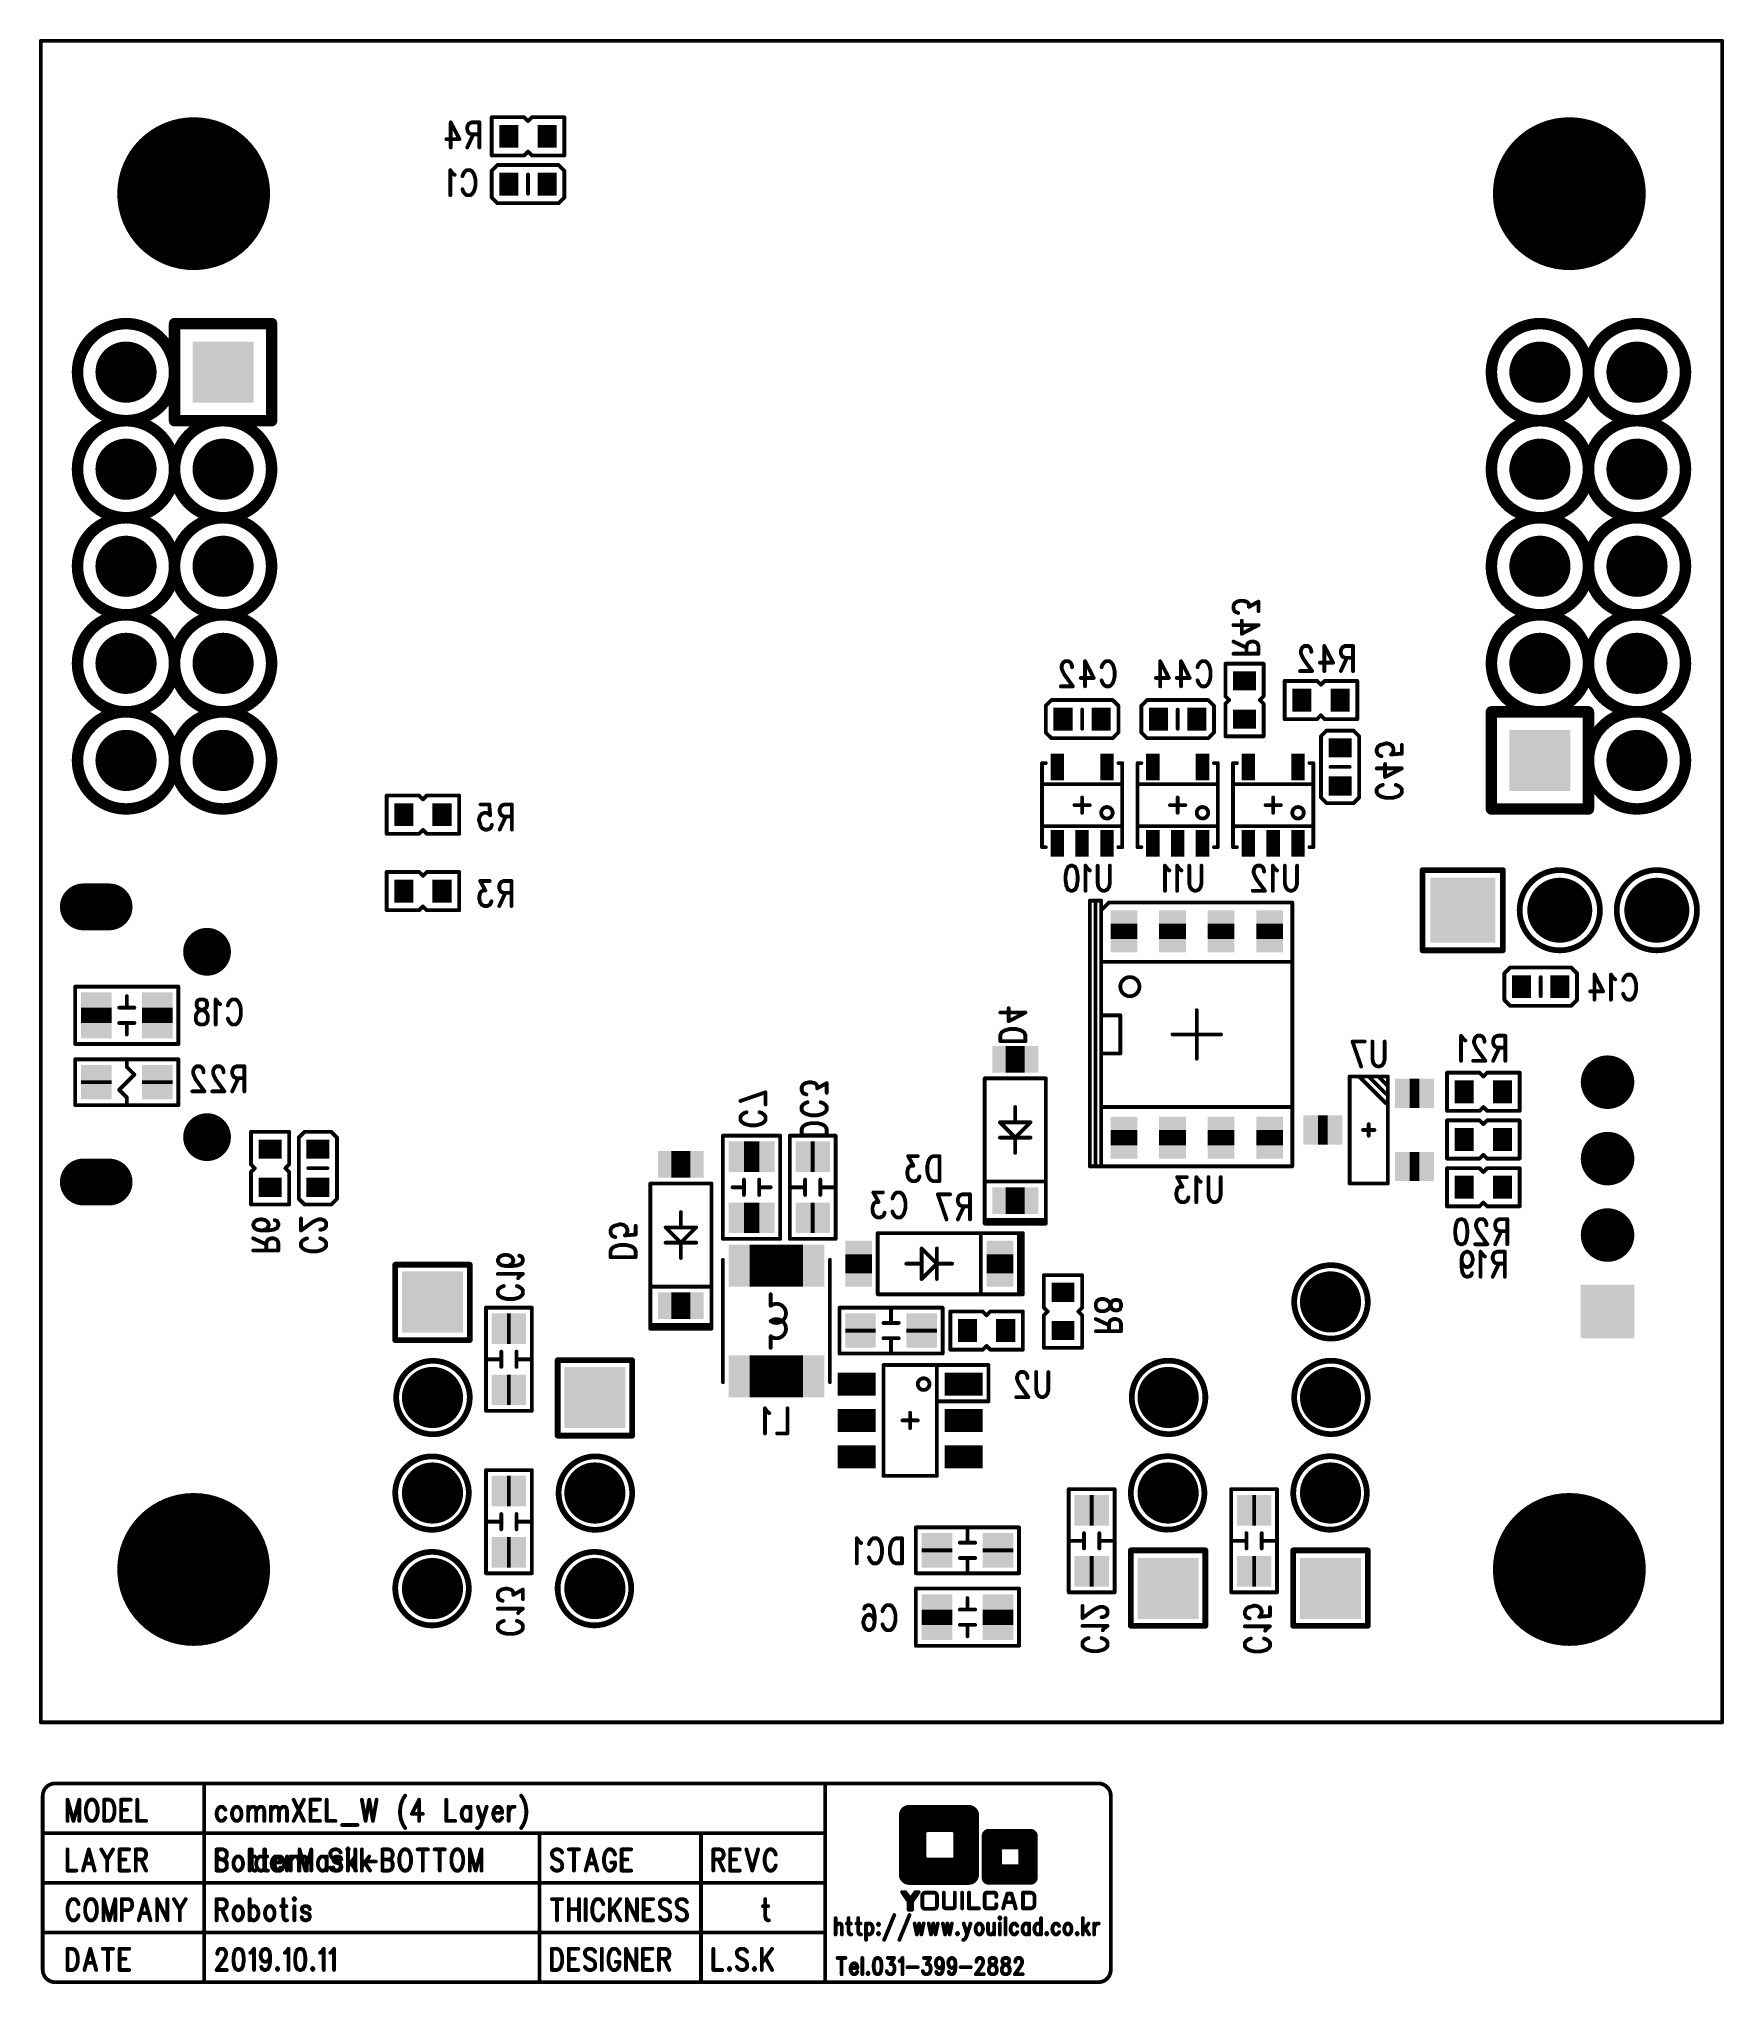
# Model space of a CAD drawing. Extents: x 100 to 144.1, y 93.1 to 144.1.
import ezdxf

# ---------------------------------------------------------------- set-up
doc = ezdxf.new("R2010")
doc.units = 0
doc.layers.get('0').update_dxf_attribs({"linetype": 'CONTINUOUS'})
doc.layers.add('MASK-BOTTOM_PHO', color=5, linetype='CONTINUOUS')
doc.layers.add('SILK-BOTTOM_PHO', color=14, linetype='CONTINUOUS')

# ---------------------------------------------------------------- blocks, each defined once
blk = doc.blocks.new('SQUARE_25')
blk.add_solid([(0.85001, 0.85001), (0.85001, -0.85001), (-0.85001, 0.85001), (-0.85001, -0.85001)])
blk = doc.blocks.new('ROUND_26')
at = {"const_width": 0.85001}
blk.add_lwpolyline([(-0.425006, 0, 1), (0.425006, 0, 1)], format="xyb", close=True, dxfattribs=at)
blk = doc.blocks.new('SQUARE_28')
blk.add_solid([(0.799972, 0.799972), (0.799972, -0.799972), (-0.799972, 0.799972), (-0.799972, -0.799972)])
blk = doc.blocks.new('ROUND_32')
at = {"const_width": 1.999996}
blk.add_lwpolyline([(-0.999998, 0, 1), (0.999998, 0, 1)], format="xyb", close=True, dxfattribs=at)
blk = doc.blocks.new('ROUND_49')
at = {"const_width": 0.799972}
blk.add_lwpolyline([(-0.399986, 0, 1), (0.399986, 0, 1)], format="xyb", close=True, dxfattribs=at)
blk = doc.blocks.new('ROUND_130')
at = {"const_width": 0.700024}
blk.add_lwpolyline([(-0.350012, 0, 1), (0.350012, 0, 1)], format="xyb", close=True, dxfattribs=at)
blk = doc.blocks.new('SQUARE_132')
blk.add_solid([(0.700024, 0.700024), (0.700024, -0.700024), (-0.700024, 0.700024), (-0.700024, -0.700024)])
blk = doc.blocks.new('ROUND_184')
at = {"const_width": 0.624966}
blk.add_lwpolyline([(-0.312484, 0, 1), (0.312484, 0, 1)], format="xyb", close=True, dxfattribs=at)
blk = doc.blocks.new('ROUND_1')
at = {"const_width": 0.050038}
blk.add_lwpolyline([(-0.025018, 0, 1), (0.025018, 0, 1)], format="xyb", close=True, dxfattribs=at)
blk = doc.blocks.new('SQUARE_7')
blk.add_solid([(0.381, 0.381), (0.381, -0.381), (-0.381, 0.381), (-0.381, -0.381)])
blk = doc.blocks.new('SQUARE_10')
blk.add_solid([(0.350012, 0.350012), (0.350012, -0.350012), (-0.350012, 0.350012), (-0.350012, -0.350012)])
blk = doc.blocks.new('SQUARE_16')
blk.add_solid([(0.250062, 0.250062), (0.250062, -0.250062), (-0.250062, 0.250062), (-0.250062, -0.250062)])
blk = doc.blocks.new('SQUARE_122')
blk.add_solid([(0.299974, 0.299974), (0.299974, -0.299974), (-0.299974, 0.299974), (-0.299974, -0.299974)])
blk = doc.blocks.new('SQUARE_152')
blk.add_solid([(0.550036, 0.550036), (0.550036, -0.550036), (-0.550036, 0.550036), (-0.550036, -0.550036)])
blk = doc.blocks.new('SQUARE_162')
blk.add_solid([(0.175006, 0.175006), (0.175006, -0.175006), (-0.175006, 0.175006), (-0.175006, -0.175006)])
blk = doc.blocks.new('SQUARE_165')
blk.add_solid([(0.40005, 0.40005), (0.40005, -0.40005), (-0.40005, 0.40005), (-0.40005, -0.40005)])
blk = doc.blocks.new('ROUND_204')
at = {"const_width": 0.61252}
blk.add_lwpolyline([(-0.30626, 0, 1), (0.30626, 0, 1)], format="xyb", close=True, dxfattribs=at)
blk = doc.blocks.new('ROUND_19')
at = {"const_width": 0.149986}
blk.add_lwpolyline([(-0.074994, 0, 1), (0.074994, 0, 1)], format="xyb", close=True, dxfattribs=at)
blk = doc.blocks.new('ROUND_61')
at = {"const_width": 0.075056}
blk.add_lwpolyline([(-0.037528, 0, 1), (0.037528, 0, 1)], format="xyb", close=True, dxfattribs=at)

msp = doc.modelspace()

# ---------------------------------------------------------------- linework, layer by layer
at = {"layer": 'MASK-BOTTOM_PHO'}
for points, const_width in [([(143.999966, 143.999966), (100.000054, 143.999966)], 0.100076), ([(100.000054, 143.999966), (100.000054, 100.000054)], 0.100076), ([(143.999966, 100.000054), (143.999966, 143.999966)], 0.100076), ([(112.249966, 141.45006), (112.249966, 141.549882)], 0.500124), ([(113.249964, 141.45006), (113.249964, 141.549882)], 0.500124), ([(112.249966, 140.299948), (112.249966, 140.200126)], 0.500124), ([(113.249964, 140.299948), (113.249964, 140.200126)], 0.500124), ([(131.45008, 127.249936), (131.549902, 127.249936)], 0.500124), ([(132.999988, 126.700026), (132.999988, 126.800102)], 0.500124), ([(133.999986, 126.700026), (133.999986, 126.800102)], 0.500124), ([(126.750064, 126.1999), (126.750064, 126.299976)], 0.500124), ([(127.750062, 126.1999), (127.750062, 126.299976)], 0.500124), ([(129.249932, 126.1999), (129.249932, 126.299976)], 0.500124), ([(130.24993, 126.1999), (130.24993, 126.299976)], 0.500124), ([(131.45008, 126.249938), (131.549902, 126.249938)], 0.500124), ([(134.050024, 125.499876), (133.949948, 125.499876)], 0.500124), ([(126.59995, 124.824998), (126.59995, 125.17501)], 0.350012), ([(127.899922, 124.824998), (127.899922, 125.17501)], 0.350012), ([(129.100072, 124.824998), (129.100072, 125.17501)], 0.350012), ([(130.400044, 124.824998), (130.400044, 125.17501)], 0.350012), ([(131.59994, 124.824998), (131.59994, 125.17501)], 0.350012), ([(132.899912, 124.824998), (132.899912, 125.17501)], 0.350012), ([(134.050024, 124.499878), (133.949948, 124.499878)], 0.500124), ([(109.499908, 123.700032), (109.499908, 123.800108)], 0.500124), ([(110.499906, 123.700032), (110.499906, 123.800108)], 0.500124), ([(126.59995, 122.825002), (126.59995, 123.175014)], 0.350012), ([(127.249936, 122.825002), (127.249936, 123.175014)], 0.350012), ([(127.899922, 122.825002), (127.899922, 123.175014)], 0.350012), ([(129.100072, 122.825002), (129.100072, 123.175014)], 0.350012), ([(129.750058, 122.825002), (129.750058, 123.175014)], 0.350012), ([(130.400044, 122.825002), (130.400044, 123.175014)], 0.350012), ([(131.59994, 122.825002), (131.59994, 123.175014)], 0.350012), ([(132.249926, 122.825002), (132.249926, 123.175014)], 0.350012), ([(132.899912, 122.825002), (132.899912, 123.175014)], 0.350012), ([(101.112574, 121.337578), (101.787452, 121.337578)], 1.225042), ([(109.499908, 121.800112), (109.499908, 121.700036)], 0.500124), ([(110.499906, 121.800112), (110.499906, 121.700036)], 0.500124), ([(128.34493, 120.899936), (128.34493, 120.499886)], 0.700024), ([(129.61493, 120.899936), (129.61493, 120.499886)], 0.700024), ([(130.88493, 120.899936), (130.88493, 120.499886)], 0.700024), ([(132.15493, 120.899936), (132.15493, 120.499886)], 0.700024), ([(138.75004, 119.199914), (138.75004, 119.29999)], 0.500124), ([(139.750038, 119.199914), (139.750038, 119.29999)], 0.500124), ([(101.449886, 118.700042), (101.449886, 118.299992)], 0.8001), ([(103.050086, 118.700042), (103.050086, 118.299992)], 0.8001), ([(125.750066, 117.350032), (125.24994, 117.350032)], 0.700024), ([(101.449886, 116.800122), (101.449886, 116.700046)], 0.8001), ([(103.050086, 116.800122), (103.050086, 116.700046)], 0.8001), ([(136.076944, 116.457476), (135.822944, 116.457476)], 0.762), ([(137.249916, 116.549932), (137.249916, 116.45011)], 0.500124), ([(138.249914, 116.549932), (138.249914, 116.45011)], 0.500124), ([(128.34493, 115.499896), (128.34493, 115.1001)], 0.700024), ([(129.61493, 115.499896), (129.61493, 115.1001)], 0.700024), ([(130.88493, 115.499896), (130.88493, 115.1001)], 0.700024), ([(132.15493, 115.499896), (132.15493, 115.1001)], 0.700024), ([(133.676898, 115.499896), (133.422898, 115.499896)], 0.762), ([(137.249916, 115.299998), (137.249916, 115.199922)], 0.500124), ([(138.249914, 115.299998), (138.249914, 115.199922)], 0.500124), ([(105.950004, 115.000024), (106.05008, 115.000024)], 0.500124), ([(107.300014, 115.000024), (107.199938, 115.000024)], 0.500124), ([(118.400068, 114.800126), (118.800118, 114.800126)], 0.8001), ([(120.149874, 114.800126), (120.24995, 114.800126)], 0.8001), ([(101.112574, 114.13744), (101.787452, 114.13744)], 1.225042), ([(117.00002, 114.599974), (116.499894, 114.599974)], 0.700024), ([(136.076944, 114.54257), (135.822944, 114.54257)], 0.762), ([(105.950004, 114.000026), (106.05008, 114.000026)], 0.500124), ([(107.300014, 114.000026), (107.199938, 114.000026)], 0.500124), ([(137.249916, 114.050064), (137.249916, 113.949988)], 0.500124), ([(138.249914, 114.050064), (138.249914, 113.949988)], 0.500124), ([(118.400068, 113.199926), (118.800118, 113.199926)], 0.8001), ([(120.149874, 113.199926), (120.24995, 113.199926)], 0.8001), ([(125.750066, 113.650014), (125.24994, 113.650014)], 0.700024), ([(118.549928, 111.949992), (119.949976, 111.949992)], 1.100072), ([(121.400062, 112.249966), (121.400062, 111.750094)], 0.700024), ([(125.10008, 112.249966), (125.10008, 111.750094)], 0.700024), ([(126.800102, 111.249968), (126.700026, 111.249968)], 0.500124), ([(117.00002, 110.899956), (116.499894, 110.899956)], 0.700024), ([(112.199928, 110.300008), (112.300004, 110.300008)], 0.8001), ([(121.4501, 110.300008), (121.4501, 110.199932)], 0.8001), ([(123.050046, 110.300008), (123.050046, 110.199932)], 0.8001), ([(124.249942, 110.199932), (124.249942, 110.300008)], 0.500124), ([(125.24994, 110.199932), (125.24994, 110.300008)], 0.500124), ([(126.800102, 110.24997), (126.700026, 110.24997)], 0.500124), ([(118.549928, 109.050074), (119.949976, 109.050074)], 1.100072), ([(112.199928, 108.700062), (112.300004, 108.700062)], 0.8001), ([(121.549922, 108.849922), (121.150126, 108.849922)], 0.599948), ([(124.350018, 108.849922), (123.949968, 108.849922)], 0.599948), ([(121.549922, 107.899962), (121.150126, 107.899962)], 0.599948), ([(124.350018, 107.899962), (123.949968, 107.899962)], 0.599948), ([(121.549922, 106.950002), (121.150126, 106.950002)], 0.599948), ([(124.350018, 106.950002), (123.949968, 106.950002)], 0.599948), ([(112.300004, 106.05008), (112.199928, 106.05008)], 0.8001), ([(127.54991, 105.549954), (127.450088, 105.549954)], 0.8001), ([(131.800092, 105.549954), (131.700016, 105.549954)], 0.8001), ([(123.450096, 104.549956), (123.450096, 104.44988)], 0.8001), ([(125.050042, 104.549956), (125.050042, 104.44988)], 0.8001), ([(112.300004, 104.44988), (112.199928, 104.44988)], 0.8001), ([(127.54991, 103.950008), (127.450088, 103.950008)], 0.8001), ([(131.800092, 103.950008), (131.700016, 103.950008)], 0.8001), ([(123.450096, 102.95001), (123.450096, 102.54996)], 0.8001), ([(125.050042, 102.95001), (125.050042, 102.54996)], 0.8001), ([(100.000054, 100.000054), (143.999966, 100.000054)], 0.100076), ([(127.674878, 98.400108), (100.374958, 98.400108)], 0.100076), ([(104.274874, 98.400108), (104.274874, 93.199966)], 0.100076), ([(120.525032, 98.400108), (120.525032, 93.199966)], 0.100076), ([(100.050092, 98.074988), (100.050092, 93.525086)], 0.100076), ([(100.700078, 97.974404), (100.700078, 97.419922)], 0.100076), ([(100.700078, 97.974404), (100.853748, 97.419922)], 0.100076), ([(101.007164, 97.974404), (100.853748, 97.419922)], 0.100076), ([(101.007164, 97.974404), (101.007164, 97.419922)], 0.100076), ([(101.199442, 97.842324), (101.180138, 97.763076)], 0.100076), ([(101.180138, 97.763076), (101.180138, 97.63125)], 0.100076), ([(101.218492, 97.895156), (101.199442, 97.842324)], 0.100076), ([(101.256846, 97.947988), (101.218492, 97.895156)], 0.100076), ([(101.295454, 97.974404), (101.256846, 97.947988)], 0.100076), ([(101.372162, 97.974404), (101.295454, 97.974404)], 0.100076), ([(101.410516, 97.947988), (101.372162, 97.974404)], 0.100076), ([(101.44887, 97.895156), (101.410516, 97.947988)], 0.100076), ([(101.468174, 97.842324), (101.44887, 97.895156)], 0.100076), ([(101.487478, 97.763076), (101.468174, 97.842324)], 0.100076), ([(101.487478, 97.63125), (101.487478, 97.763076)], 0.100076), ([(101.660198, 97.974404), (101.660198, 97.419922)], 0.100076), ([(101.660198, 97.974404), (101.794564, 97.974404)], 0.100076), ([(101.794564, 97.974404), (101.852222, 97.947988)], 0.100076), ([(101.852222, 97.947988), (101.890576, 97.895156)], 0.100076), ([(101.890576, 97.895156), (101.90988, 97.842324)], 0.100076), ([(101.90988, 97.842324), (101.929184, 97.763076)], 0.100076), ([(101.929184, 97.763076), (101.929184, 97.63125)], 0.100076), ([(102.101904, 97.974404), (102.101904, 97.419922)], 0.100076), ([(102.101904, 97.974404), (102.351586, 97.974404)], 0.100076), ([(102.101904, 97.710498), (102.255574, 97.710498)], 0.100076), ([(102.524306, 97.974404), (102.524306, 97.419922)], 0.100076), ([(104.619298, 97.710498), (104.599994, 97.63125)], 0.100076), ([(104.657652, 97.763076), (104.619298, 97.710498)], 0.100076), ([(104.696006, 97.789492), (104.657652, 97.763076)], 0.100076), ([(104.753664, 97.789492), (104.696006, 97.789492)], 0.100076), ([(104.792018, 97.763076), (104.753664, 97.789492)], 0.100076), ([(104.830372, 97.710498), (104.792018, 97.763076)], 0.100076), ([(105.022396, 97.710498), (105.003346, 97.63125)], 0.100076), ([(105.061004, 97.763076), (105.022396, 97.710498)], 0.100076), ([(105.099358, 97.789492), (105.061004, 97.763076)], 0.100076), ([(105.157016, 97.789492), (105.099358, 97.789492)], 0.100076), ([(105.19537, 97.763076), (105.157016, 97.789492)], 0.100076), ([(105.233724, 97.710498), (105.19537, 97.763076)], 0.100076), ([(105.253028, 97.63125), (105.233724, 97.710498)], 0.100076), ([(105.425748, 97.789492), (105.425748, 97.419922)], 0.100076), ([(105.425748, 97.684082), (105.483406, 97.763076)], 0.100076), ([(105.483406, 97.763076), (105.52176, 97.789492)], 0.100076), ([(105.52176, 97.789492), (105.579418, 97.789492)], 0.100076), ([(105.579418, 97.789492), (105.617772, 97.763076)], 0.100076), ([(105.617772, 97.763076), (105.637076, 97.684082)], 0.100076), ([(105.637076, 97.684082), (105.694734, 97.763076)], 0.100076), ([(105.637076, 97.684082), (105.637076, 97.419922)], 0.100076), ([(105.694734, 97.763076), (105.733088, 97.789492)], 0.100076), ([(105.733088, 97.789492), (105.790746, 97.789492)], 0.100076), ([(105.790746, 97.789492), (105.8291, 97.763076)], 0.100076), ([(105.8291, 97.763076), (105.848404, 97.684082)], 0.100076), ([(105.848404, 97.684082), (105.848404, 97.419922)], 0.100076), ([(106.021124, 97.789492), (106.021124, 97.419922)], 0.100076), ([(106.021124, 97.684082), (106.078782, 97.763076)], 0.100076), ([(106.078782, 97.763076), (106.117136, 97.789492)], 0.100076), ([(106.117136, 97.789492), (106.174794, 97.789492)], 0.100076), ([(106.174794, 97.789492), (106.213148, 97.763076)], 0.100076), ([(106.213148, 97.763076), (106.232452, 97.684082)], 0.100076), ([(106.232452, 97.684082), (106.29011, 97.763076)], 0.100076), ([(106.232452, 97.684082), (106.232452, 97.419922)], 0.100076), ([(106.29011, 97.763076), (106.328464, 97.789492)], 0.100076), ([(106.328464, 97.789492), (106.386122, 97.789492)], 0.100076), ([(106.386122, 97.789492), (106.424476, 97.763076)], 0.100076), ([(106.424476, 97.763076), (106.443526, 97.684082)], 0.100076), ([(106.443526, 97.684082), (106.443526, 97.419922)], 0.100076), ([(106.6165, 97.974404), (106.885232, 97.419922)], 0.100076), ([(106.885232, 97.974404), (106.6165, 97.419922)], 0.100076), ([(107.058206, 97.974404), (107.058206, 97.419922)], 0.100076), ([(107.058206, 97.974404), (107.307888, 97.974404)], 0.100076), ([(107.058206, 97.710498), (107.211876, 97.710498)], 0.100076), ([(107.480608, 97.974404), (107.480608, 97.419922)], 0.100076), ([(108.402374, 97.974404), (108.49864, 97.419922)], 0.100076), ([(108.594652, 97.974404), (108.49864, 97.419922)], 0.100076), ([(108.594652, 97.974404), (108.690664, 97.419922)], 0.100076), ([(108.786676, 97.974404), (108.690664, 97.419922)], 0.100076), ([(109.420406, 97.842324), (109.401102, 97.710498)], 0.100076), ([(109.401102, 97.710498), (109.401102, 97.604834)], 0.100076), ([(109.45876, 97.947988), (109.420406, 97.842324)], 0.100076), ([(109.497114, 98.027236), (109.45876, 97.947988)], 0.100076), ([(109.535468, 98.080068), (109.497114, 98.027236)], 0.100076), ([(109.900466, 97.974404), (109.708442, 97.604834)], 0.100076), ([(109.900466, 97.974404), (109.900466, 97.419922)], 0.100076), ([(110.610904, 97.974404), (110.610904, 97.419922)], 0.100076), ([(111.03356, 97.710498), (111.014256, 97.63125)], 0.100076), ([(111.071914, 97.763076), (111.03356, 97.710498)], 0.100076), ([(111.110268, 97.789492), (111.071914, 97.763076)], 0.100076), ([(111.167926, 97.789492), (111.110268, 97.789492)], 0.100076), ([(111.20628, 97.763076), (111.167926, 97.789492)], 0.100076), ([(111.244888, 97.710498), (111.20628, 97.763076)], 0.100076), ([(111.244888, 97.789492), (111.244888, 97.419922)], 0.100076), ([(111.436912, 97.789492), (111.551974, 97.419922)], 0.100076), ([(111.66729, 97.789492), (111.551974, 97.419922)], 0.100076), ([(111.859314, 97.710498), (111.84001, 97.63125)], 0.100076), ([(111.897668, 97.763076), (111.859314, 97.710498)], 0.100076), ([(111.936022, 97.789492), (111.897668, 97.763076)], 0.100076), ([(111.99368, 97.789492), (111.936022, 97.789492)], 0.100076), ([(112.032034, 97.763076), (111.99368, 97.789492)], 0.100076), ([(112.051338, 97.736914), (112.032034, 97.763076)], 0.100076), ([(112.070642, 97.684082), (112.051338, 97.736914)], 0.100076), ([(112.070642, 97.63125), (112.070642, 97.684082)], 0.100076), ([(112.243362, 97.789492), (112.243362, 97.419922)], 0.100076), ([(112.243362, 97.63125), (112.262666, 97.710498)], 0.100076), ([(112.262666, 97.710498), (112.30102, 97.763076)], 0.100076), ([(112.30102, 97.763076), (112.339374, 97.789492)], 0.100076), ([(112.339374, 97.789492), (112.397032, 97.789492)], 0.100076), ([(112.570006, 98.080068), (112.60836, 98.027236)], 0.100076), ([(112.60836, 98.027236), (112.646714, 97.947988)], 0.100076), ([(112.646714, 97.947988), (112.685068, 97.842324)], 0.100076), ([(112.685068, 97.842324), (112.704372, 97.710498)], 0.100076), ([(112.704372, 97.710498), (112.704372, 97.604834)], 0.100076), ([(122.559826, 97.682304), (124.454412, 97.682304)], 0.100076), ([(122.587258, 97.717102), (124.42698, 97.717102)], 0.100076), ([(122.628406, 97.7519), (124.385578, 97.7519)], 0.100076), ([(122.71756, 97.786952), (124.29363, 97.786952)], 0.100076), ([(122.724672, 97.78746), (124.282708, 97.78746)], 0.100076), ([(127.999998, 93.525086), (127.999998, 98.074988)], 0.100076), ([(101.180138, 97.63125), (101.199442, 97.552002)], 0.100076), ([(101.199442, 97.552002), (101.218492, 97.49917)], 0.100076), ([(101.218492, 97.49917), (101.256846, 97.446338)], 0.100076), ([(101.256846, 97.446338), (101.295454, 97.419922)], 0.100076), ([(101.295454, 97.419922), (101.372162, 97.419922)], 0.100076), ([(101.372162, 97.419922), (101.410516, 97.446338)], 0.100076), ([(101.410516, 97.446338), (101.44887, 97.49917)], 0.100076), ([(101.44887, 97.49917), (101.468174, 97.552002)], 0.100076), ([(101.468174, 97.552002), (101.487478, 97.63125)], 0.100076), ([(101.794564, 97.419922), (101.660198, 97.419922)], 0.100076), ([(101.852222, 97.446338), (101.794564, 97.419922)], 0.100076), ([(101.890576, 97.49917), (101.852222, 97.446338)], 0.100076), ([(101.90988, 97.552002), (101.890576, 97.49917)], 0.100076), ([(101.929184, 97.63125), (101.90988, 97.552002)], 0.100076), ([(102.101904, 97.419922), (102.351586, 97.419922)], 0.100076), ([(102.524306, 97.419922), (102.754938, 97.419922)], 0.100076), ([(104.599994, 97.63125), (104.599994, 97.578418)], 0.100076), ([(104.599994, 97.578418), (104.619298, 97.49917)], 0.100076), ([(104.619298, 97.49917), (104.657652, 97.446338)], 0.100076), ([(104.657652, 97.446338), (104.696006, 97.419922)], 0.100076), ([(104.696006, 97.419922), (104.753664, 97.419922)], 0.100076), ([(104.753664, 97.419922), (104.792018, 97.446338)], 0.100076), ([(104.792018, 97.446338), (104.830372, 97.49917)], 0.100076), ([(105.003346, 97.63125), (105.003346, 97.578418)], 0.100076), ([(105.003346, 97.578418), (105.022396, 97.49917)], 0.100076), ([(105.022396, 97.49917), (105.061004, 97.446338)], 0.100076), ([(105.061004, 97.446338), (105.099358, 97.419922)], 0.100076), ([(105.099358, 97.419922), (105.157016, 97.419922)], 0.100076), ([(105.157016, 97.419922), (105.19537, 97.446338)], 0.100076), ([(105.19537, 97.446338), (105.233724, 97.49917)], 0.100076), ([(105.233724, 97.49917), (105.253028, 97.578418)], 0.100076), ([(105.253028, 97.578418), (105.253028, 97.63125)], 0.100076), ([(107.058206, 97.419922), (107.307888, 97.419922)], 0.100076), ([(107.480608, 97.419922), (107.71124, 97.419922)], 0.100076), ([(107.88396, 97.314258), (108.287312, 97.314258)], 0.100076), ([(109.401102, 97.604834), (109.420406, 97.472754)], 0.100076), ([(109.420406, 97.472754), (109.45876, 97.36709)], 0.100076), ([(109.45876, 97.36709), (109.497114, 97.287842)], 0.100076), ([(109.497114, 97.287842), (109.535468, 97.23501)], 0.100076), ([(109.708442, 97.604834), (109.996478, 97.604834)], 0.100076), ([(110.610904, 97.419922), (110.841536, 97.419922)], 0.100076), ([(111.014256, 97.63125), (111.014256, 97.578418)], 0.100076), ([(111.014256, 97.578418), (111.03356, 97.49917)], 0.100076), ([(111.03356, 97.49917), (111.071914, 97.446338)], 0.100076), ([(111.071914, 97.446338), (111.110268, 97.419922)], 0.100076), ([(111.110268, 97.419922), (111.167926, 97.419922)], 0.100076), ([(111.167926, 97.419922), (111.20628, 97.446338)], 0.100076), ([(111.20628, 97.446338), (111.244888, 97.49917)], 0.100076), ([(111.436912, 97.23501), (111.417608, 97.23501)], 0.100076), ([(111.475266, 97.261426), (111.436912, 97.23501)], 0.100076), ([(111.51362, 97.314258), (111.475266, 97.261426)], 0.100076), ([(111.551974, 97.419922), (111.51362, 97.314258)], 0.100076), ([(111.84001, 97.63125), (112.070642, 97.63125)], 0.100076), ([(111.84001, 97.63125), (111.84001, 97.578418)], 0.100076), ([(111.84001, 97.578418), (111.859314, 97.49917)], 0.100076), ([(111.859314, 97.49917), (111.897668, 97.446338)], 0.100076), ([(111.897668, 97.446338), (111.936022, 97.419922)], 0.100076), ([(111.936022, 97.419922), (111.99368, 97.419922)], 0.100076), ([(111.99368, 97.419922), (112.032034, 97.446338)], 0.100076), ([(112.032034, 97.446338), (112.070642, 97.49917)], 0.100076), ([(112.60836, 97.287842), (112.570006, 97.23501)], 0.100076), ([(112.646714, 97.36709), (112.60836, 97.287842)], 0.100076), ([(112.685068, 97.472754), (112.646714, 97.36709)], 0.100076), ([(112.704372, 97.604834), (112.685068, 97.472754)], 0.100076), ([(122.504962, 96.016572), (122.504962, 97.56775)], 0.100076), ([(122.508264, 97.542858), (124.49556, 97.542858)], 0.100076), ([(122.508264, 97.50806), (124.49556, 97.50806)], 0.100076), ([(122.508264, 97.473008), (124.49556, 97.473008)], 0.100076), ([(122.508264, 97.43821), (124.49556, 97.43821)], 0.100076), ([(122.508264, 97.403412), (124.49556, 97.403412)], 0.100076), ([(122.508264, 97.36836), (124.49556, 97.36836)], 0.100076), ([(122.508264, 97.333562), (124.49556, 97.333562)], 0.100076), ([(122.508264, 97.298764), (124.49556, 97.298764)], 0.100076), ([(122.508264, 97.263966), (124.49556, 97.263966)], 0.100076), ([(122.508264, 97.228914), (124.49556, 97.228914)], 0.100076), ([(122.508264, 97.194116), (124.49556, 97.194116)], 0.100076), ([(122.518678, 97.577656), (124.502672, 97.577656)], 0.100076), ([(122.543062, 97.647506), (124.467874, 97.647506)], 0.100076), ([(122.543062, 97.612454), (124.481844, 97.612454)], 0.100076), ([(123.204986, 97.17659), (123.8504, 97.17659)], 0.100076), ([(124.502418, 97.56775), (124.502418, 96.016572)], 0.100076), ([(120.525032, 97.099882), (100.050092, 97.099882)], 0.100076), ([(100.700078, 96.674432), (100.700078, 96.11995)], 0.100076), ([(101.256846, 96.674432), (101.103176, 96.11995)], 0.100076), ([(101.256846, 96.674432), (101.410516, 96.11995)], 0.100076), ([(101.58349, 96.674432), (101.73716, 96.410272)], 0.100076), ([(101.890576, 96.674432), (101.73716, 96.410272)], 0.100076), ([(102.06355, 96.674432), (102.06355, 96.11995)], 0.100076), ([(102.06355, 96.674432), (102.313232, 96.674432)], 0.100076), ([(102.485952, 96.674432), (102.485952, 96.11995)], 0.100076), ([(102.485952, 96.674432), (102.658926, 96.674432)], 0.100076), ([(102.658926, 96.674432), (102.716584, 96.648016)], 0.100076), ([(104.696006, 96.674432), (104.638348, 96.648016)], 0.100076), ([(104.772714, 96.674432), (104.696006, 96.674432)], 0.100076), ([(104.830372, 96.648016), (104.772714, 96.674432)], 0.100076), ([(105.464102, 96.674432), (105.464102, 96.11995)], 0.100076), ([(105.867454, 96.674432), (105.867454, 96.11995)], 0.100076), ([(106.77017, 96.674432), (106.77017, 96.11995)], 0.100076), ([(106.77017, 96.674432), (106.92384, 96.11995)], 0.100076), ([(107.07751, 96.674432), (106.92384, 96.11995)], 0.100076), ([(107.07751, 96.674432), (107.07751, 96.11995)], 0.100076), ([(108.03763, 96.674432), (108.03763, 96.11995)], 0.100076), ([(108.940346, 96.674432), (108.940346, 96.11995)], 0.100076), ([(108.940346, 96.674432), (109.113066, 96.674432)], 0.100076), ([(109.113066, 96.674432), (109.170724, 96.648016)], 0.100076), ([(109.497114, 96.674432), (109.45876, 96.648016)], 0.100076), ([(109.574076, 96.674432), (109.497114, 96.674432)], 0.100076), ([(109.61243, 96.648016), (109.574076, 96.674432)], 0.100076), ([(109.862112, 96.674432), (110.130844, 96.674432)], 0.100076), ([(109.996478, 96.674432), (109.996478, 96.11995)], 0.100076), ([(110.303818, 96.674432), (110.57255, 96.674432)], 0.100076), ([(110.438184, 96.674432), (110.438184, 96.11995)], 0.100076), ([(110.860586, 96.674432), (110.822232, 96.648016)], 0.100076), ([(110.937548, 96.674432), (110.860586, 96.674432)], 0.100076), ([(110.975902, 96.648016), (110.937548, 96.674432)], 0.100076), ([(111.225584, 96.674432), (111.225584, 96.11995)], 0.100076), ([(111.225584, 96.674432), (111.379254, 96.11995)], 0.100076), ([(111.532924, 96.674432), (111.379254, 96.11995)], 0.100076), ([(111.532924, 96.674432), (111.532924, 96.11995)], 0.100076), ([(113.050066, 97.099882), (113.050066, 93.199966)], 0.100076), ([(113.470944, 96.674432), (113.413286, 96.648016)], 0.100076), ([(113.547906, 96.674432), (113.470944, 96.674432)], 0.100076), ([(113.605564, 96.648016), (113.547906, 96.674432)], 0.100076), ([(113.816638, 96.674432), (114.085624, 96.674432)], 0.100076), ([(113.951258, 96.674432), (113.951258, 96.11995)], 0.100076), ([(114.412014, 96.674432), (114.258344, 96.11995)], 0.100076), ([(114.412014, 96.674432), (114.565684, 96.11995)], 0.100076), ([(114.85372, 96.674432), (114.815366, 96.648016)], 0.100076), ([(114.930682, 96.674432), (114.85372, 96.674432)], 0.100076), ([(114.969036, 96.648016), (114.930682, 96.674432)], 0.100076), ([(115.199414, 96.674432), (115.199414, 96.11995)], 0.100076), ([(115.199414, 96.674432), (115.449096, 96.674432)], 0.100076), ([(117.275102, 97.099882), (117.275102, 95.696024)], 0.100076), ([(117.599968, 96.674432), (117.599968, 96.11995)], 0.100076), ([(117.599968, 96.674432), (117.772942, 96.674432)], 0.100076), ([(117.772942, 96.674432), (117.830346, 96.648016)], 0.100076), ([(118.041674, 96.674432), (118.041674, 96.11995)], 0.100076), ([(118.041674, 96.674432), (118.291356, 96.674432)], 0.100076), ([(118.46433, 96.674432), (118.617746, 96.11995)], 0.100076), ([(118.771416, 96.674432), (118.617746, 96.11995)], 0.100076), ([(119.059452, 96.674432), (119.021098, 96.648016)], 0.100076), ([(119.136414, 96.674432), (119.059452, 96.674432)], 0.100076), ([(119.174768, 96.648016), (119.136414, 96.674432)], 0.100076), ([(122.508264, 97.159318), (123.150122, 97.159318)], 0.100076), ([(122.508264, 97.124266), (123.107958, 97.124266)], 0.100076), ([(122.508264, 97.089468), (123.107958, 97.089468)], 0.100076), ([(122.508264, 97.05467), (123.107958, 97.05467)], 0.100076), ([(122.508264, 97.019872), (123.107958, 97.019872)], 0.100076), ([(122.508264, 96.98482), (123.107958, 96.98482)], 0.100076), ([(122.508264, 96.950022), (123.107958, 96.950022)], 0.100076), ([(122.508264, 96.915224), (123.107958, 96.915224)], 0.100076), ([(122.508264, 96.880172), (123.107958, 96.880172)], 0.100076), ([(122.508264, 96.845374), (123.107958, 96.845374)], 0.100076), ([(122.508264, 96.810576), (123.107958, 96.810576)], 0.100076), ([(122.508264, 96.775778), (123.107958, 96.775778)], 0.100076), ([(122.508264, 96.740726), (123.107958, 96.740726)], 0.100076), ([(122.508264, 96.705928), (123.107958, 96.705928)], 0.100076), ([(122.508264, 96.67113), (123.107958, 96.67113)], 0.100076), ([(123.12269, 96.490028), (123.12269, 97.094294)], 0.100076), ([(123.91898, 97.159318), (124.49556, 97.159318)], 0.100076), ([(123.932696, 97.094294), (123.932696, 96.490028)], 0.100076), ([(123.937776, 97.124266), (124.49556, 97.124266)], 0.100076), ([(123.937776, 97.089468), (124.49556, 97.089468)], 0.100076), ([(123.937776, 97.05467), (124.49556, 97.05467)], 0.100076), ([(123.937776, 97.019872), (124.49556, 97.019872)], 0.100076), ([(123.937776, 96.98482), (124.49556, 96.98482)], 0.100076), ([(123.937776, 96.950022), (124.49556, 96.950022)], 0.100076), ([(123.937776, 96.915224), (124.49556, 96.915224)], 0.100076), ([(123.937776, 96.880172), (124.49556, 96.880172)], 0.100076), ([(123.937776, 96.845374), (124.49556, 96.845374)], 0.100076), ([(123.937776, 96.810576), (124.49556, 96.810576)], 0.100076), ([(123.937776, 96.775778), (124.49556, 96.775778)], 0.100076), ([(123.937776, 96.740726), (124.49556, 96.740726)], 0.100076), ([(123.937776, 96.705928), (124.49556, 96.705928)], 0.100076), ([(123.937776, 96.67113), (124.49556, 96.67113)], 0.100076), ([(124.669804, 95.936816), (124.669804, 97.022666)], 0.100076), ([(124.670058, 97.019872), (126.037086, 97.019872)], 0.100076), ([(124.670058, 96.98482), (126.037086, 96.98482)], 0.100076), ([(124.670058, 96.950022), (126.037086, 96.950022)], 0.100076), ([(124.670058, 96.915224), (126.037086, 96.915224)], 0.100076), ([(124.670058, 96.880172), (126.037086, 96.880172)], 0.100076), ([(124.670058, 96.845374), (126.037086, 96.845374)], 0.100076), ([(124.670058, 96.810576), (126.037086, 96.810576)], 0.100076), ([(124.670058, 96.775778), (126.037086, 96.775778)], 0.100076), ([(124.670058, 96.740726), (126.037086, 96.740726)], 0.100076), ([(124.670058, 96.705928), (125.095508, 96.705928)], 0.100076), ([(124.670058, 96.67113), (125.095508, 96.67113)], 0.100076), ([(124.70511, 97.089468), (126.00559, 97.089468)], 0.100076), ([(124.70511, 97.05467), (126.037086, 97.05467)], 0.100076), ([(124.739908, 97.124266), (125.978158, 97.124266)], 0.100076), ([(124.774706, 97.159318), (125.932438, 97.159318)], 0.100076), ([(124.807218, 97.16008), (125.901196, 97.16008)], 0.100076), ([(125.099572, 96.284288), (125.099572, 96.66859)], 0.100076), ([(125.154436, 96.723454), (125.58014, 96.723454)], 0.100076), ([(125.635004, 96.66859), (125.635004, 96.284288)], 0.100076), ([(125.646434, 96.705928), (126.037086, 96.705928)], 0.100076), ([(125.646434, 96.67113), (126.037086, 96.67113)], 0.100076), ([(126.03861, 97.022666), (126.03861, 95.936816)], 0.100076), ([(101.160834, 96.304862), (101.352858, 96.304862)], 0.100076), ([(101.73716, 96.410272), (101.73716, 96.11995)], 0.100076), ([(102.06355, 96.410272), (102.21722, 96.410272)], 0.100076), ([(102.658926, 96.410272), (102.485952, 96.410272)], 0.100076), ([(102.620572, 96.410272), (102.754938, 96.11995)], 0.100076), ([(102.716584, 96.436688), (102.658926, 96.410272)], 0.100076), ([(102.716584, 96.648016), (102.735634, 96.6216)], 0.100076), ([(102.735634, 96.463104), (102.716584, 96.436688)], 0.100076), ([(102.735634, 96.6216), (102.754938, 96.568768)], 0.100076), ([(102.754938, 96.515936), (102.735634, 96.463104)], 0.100076), ([(102.754938, 96.568768), (102.754938, 96.515936)], 0.100076), ([(104.638348, 96.648016), (104.599994, 96.595184)], 0.100076), ([(104.599994, 96.595184), (104.599994, 96.542352)], 0.100076), ([(104.599994, 96.542352), (104.619298, 96.48952)], 0.100076), ([(104.638348, 96.146366), (104.599994, 96.199198)], 0.100076), ([(104.619298, 96.48952), (104.638348, 96.463104)], 0.100076), ([(104.638348, 96.463104), (104.676702, 96.436688)], 0.100076), ([(104.676702, 96.436688), (104.792018, 96.38411)], 0.100076), ([(104.792018, 96.38411), (104.830372, 96.357694)], 0.100076), ([(104.86898, 96.595184), (104.830372, 96.648016)], 0.100076), ([(104.830372, 96.357694), (104.849676, 96.331278)], 0.100076), ([(104.86898, 96.199198), (104.830372, 96.146366)], 0.100076), ([(104.849676, 96.331278), (104.86898, 96.278446)], 0.100076), ([(104.86898, 96.278446), (104.86898, 96.199198)], 0.100076), ([(105.061004, 96.410272), (105.0417, 96.331278)], 0.100076), ([(105.0417, 96.331278), (105.0417, 96.278446)], 0.100076), ([(105.0417, 96.278446), (105.061004, 96.199198)], 0.100076), ([(105.099358, 96.463104), (105.061004, 96.410272)], 0.100076), ([(105.061004, 96.199198), (105.099358, 96.146366)], 0.100076), ([(105.137712, 96.48952), (105.099358, 96.463104)], 0.100076), ([(105.19537, 96.48952), (105.137712, 96.48952)], 0.100076), ([(105.233724, 96.463104), (105.19537, 96.48952)], 0.100076), ([(105.272078, 96.410272), (105.233724, 96.463104)], 0.100076), ([(105.233724, 96.146366), (105.272078, 96.199198)], 0.100076), ([(105.291382, 96.331278), (105.272078, 96.410272)], 0.100076), ([(105.272078, 96.199198), (105.291382, 96.278446)], 0.100076), ([(105.291382, 96.278446), (105.291382, 96.331278)], 0.100076), ([(105.656126, 96.410272), (105.637076, 96.331278)], 0.100076), ([(105.637076, 96.331278), (105.637076, 96.278446)], 0.100076), ([(105.637076, 96.278446), (105.656126, 96.199198)], 0.100076), ([(105.694734, 96.463104), (105.656126, 96.410272)], 0.100076), ([(105.656126, 96.199198), (105.694734, 96.146366)], 0.100076), ([(105.733088, 96.48952), (105.694734, 96.463104)], 0.100076), ([(105.790746, 96.48952), (105.733088, 96.48952)], 0.100076), ([(105.8291, 96.463104), (105.790746, 96.48952)], 0.100076), ([(105.867454, 96.410272), (105.8291, 96.463104)], 0.100076), ([(105.8291, 96.146366), (105.867454, 96.199198)], 0.100076), ([(106.059478, 96.410272), (106.040428, 96.331278)], 0.100076), ([(106.040428, 96.331278), (106.270806, 96.331278)], 0.100076), ([(106.040428, 96.331278), (106.040428, 96.278446)], 0.100076), ([(106.040428, 96.278446), (106.059478, 96.199198)], 0.100076), ([(106.097832, 96.463104), (106.059478, 96.410272)], 0.100076), ([(106.059478, 96.199198), (106.097832, 96.146366)], 0.100076), ([(106.13644, 96.48952), (106.097832, 96.463104)], 0.100076), ([(106.194098, 96.48952), (106.13644, 96.48952)], 0.100076), ([(106.232452, 96.463104), (106.194098, 96.48952)], 0.100076), ([(106.251502, 96.436688), (106.232452, 96.463104)], 0.100076), ([(106.232452, 96.146366), (106.270806, 96.199198)], 0.100076), ([(106.270806, 96.38411), (106.251502, 96.436688)], 0.100076), ([(106.270806, 96.331278), (106.270806, 96.38411)], 0.100076), ([(106.443526, 96.48952), (106.443526, 96.11995)], 0.100076), ([(106.443526, 96.331278), (106.46283, 96.410272)], 0.100076), ([(106.46283, 96.410272), (106.501184, 96.463104)], 0.100076), ([(106.501184, 96.463104), (106.539538, 96.48952)], 0.100076), ([(106.539538, 96.48952), (106.597196, 96.48952)], 0.100076), ([(107.269534, 96.410272), (107.25023, 96.331278)], 0.100076), ([(107.25023, 96.331278), (107.25023, 96.278446)], 0.100076), ([(107.25023, 96.278446), (107.269534, 96.199198)], 0.100076), ([(107.307888, 96.463104), (107.269534, 96.410272)], 0.100076), ([(107.269534, 96.199198), (107.307888, 96.146366)], 0.100076), ([(107.346242, 96.48952), (107.307888, 96.463104)], 0.100076), ([(107.4039, 96.48952), (107.346242, 96.48952)], 0.100076), ([(107.442254, 96.463104), (107.4039, 96.48952)], 0.100076), ([(107.480608, 96.410272), (107.442254, 96.463104)], 0.100076), ([(107.442254, 96.146366), (107.480608, 96.199198)], 0.100076), ([(107.480608, 96.48952), (107.480608, 96.11995)], 0.100076), ([(107.672632, 96.463104), (107.653582, 96.410272)], 0.100076), ([(107.653582, 96.410272), (107.672632, 96.357694)], 0.100076), ([(107.672632, 96.146366), (107.653582, 96.199198)], 0.100076), ([(107.73029, 96.48952), (107.672632, 96.463104)], 0.100076), ([(107.672632, 96.357694), (107.71124, 96.331278)], 0.100076), ([(107.71124, 96.331278), (107.807252, 96.304862)], 0.100076), ([(107.787948, 96.48952), (107.73029, 96.48952)], 0.100076), ([(107.845606, 96.463104), (107.787948, 96.48952)], 0.100076), ([(107.807252, 96.304862), (107.845606, 96.278446)], 0.100076), ([(107.864656, 96.410272), (107.845606, 96.463104)], 0.100076), ([(107.845606, 96.278446), (107.864656, 96.225614)], 0.100076), ([(107.864656, 96.199198), (107.845606, 96.146366)], 0.100076), ([(107.864656, 96.225614), (107.864656, 96.199198)], 0.100076), ([(108.229654, 96.48952), (108.03763, 96.225614)], 0.100076), ([(108.114338, 96.331278), (108.248958, 96.11995)], 0.100076), ([(108.421678, 96.357694), (108.767372, 96.357694)], 0.100076), ([(108.940346, 96.410272), (109.113066, 96.410272)], 0.100076), ([(109.170724, 96.436688), (109.113066, 96.410272)], 0.100076), ([(109.113066, 96.410272), (109.170724, 96.38411)], 0.100076), ([(109.170724, 96.648016), (109.189774, 96.6216)], 0.100076), ([(109.189774, 96.463104), (109.170724, 96.436688)], 0.100076), ([(109.170724, 96.38411), (109.189774, 96.357694)], 0.100076), ([(109.189774, 96.172782), (109.170724, 96.146366)], 0.100076), ([(109.189774, 96.6216), (109.209078, 96.568768)], 0.100076), ([(109.209078, 96.515936), (109.189774, 96.463104)], 0.100076), ([(109.189774, 96.357694), (109.209078, 96.304862)], 0.100076), ([(109.209078, 96.225614), (109.189774, 96.172782)], 0.100076), ([(109.209078, 96.568768), (109.209078, 96.515936)], 0.100076), ([(109.209078, 96.304862), (109.209078, 96.225614)], 0.100076), ([(109.401102, 96.542352), (109.382052, 96.463104)], 0.100076), ([(109.382052, 96.463104), (109.382052, 96.331278)], 0.100076), ([(109.382052, 96.331278), (109.401102, 96.25203)], 0.100076), ([(109.420406, 96.595184), (109.401102, 96.542352)], 0.100076), ([(109.401102, 96.25203), (109.420406, 96.199198)], 0.100076), ([(109.45876, 96.648016), (109.420406, 96.595184)], 0.100076), ([(109.420406, 96.199198), (109.45876, 96.146366)], 0.100076), ([(109.650784, 96.595184), (109.61243, 96.648016)], 0.100076), ([(109.61243, 96.146366), (109.650784, 96.199198)], 0.100076), ([(109.670088, 96.542352), (109.650784, 96.595184)], 0.100076), ([(109.650784, 96.199198), (109.670088, 96.25203)], 0.100076), ([(109.689138, 96.463104), (109.670088, 96.542352)], 0.100076), ([(109.670088, 96.25203), (109.689138, 96.331278)], 0.100076), ([(109.689138, 96.331278), (109.689138, 96.463104)], 0.100076), ([(110.764574, 96.542352), (110.745524, 96.463104)], 0.100076), ([(110.745524, 96.463104), (110.745524, 96.331278)], 0.100076), ([(110.745524, 96.331278), (110.764574, 96.25203)], 0.100076), ([(110.783878, 96.595184), (110.764574, 96.542352)], 0.100076), ([(110.764574, 96.25203), (110.783878, 96.199198)], 0.100076), ([(110.822232, 96.648016), (110.783878, 96.595184)], 0.100076), ([(110.783878, 96.199198), (110.822232, 96.146366)], 0.100076), ([(111.014256, 96.595184), (110.975902, 96.648016)], 0.100076), ([(110.975902, 96.146366), (111.014256, 96.199198)], 0.100076), ([(111.03356, 96.542352), (111.014256, 96.595184)], 0.100076), ([(111.014256, 96.199198), (111.03356, 96.25203)], 0.100076), ([(111.05261, 96.463104), (111.03356, 96.542352)], 0.100076), ([(111.03356, 96.25203), (111.05261, 96.331278)], 0.100076), ([(111.05261, 96.331278), (111.05261, 96.463104)], 0.100076), ([(113.413286, 96.648016), (113.374932, 96.595184)], 0.100076), ([(113.374932, 96.595184), (113.374932, 96.542352)], 0.100076), ([(113.374932, 96.542352), (113.394236, 96.48952)], 0.100076), ([(113.413286, 96.146366), (113.374932, 96.199198)], 0.100076), ([(113.394236, 96.48952), (113.413286, 96.463104)], 0.100076), ([(113.413286, 96.463104), (113.451894, 96.436688)], 0.100076), ([(113.451894, 96.436688), (113.566956, 96.38411)], 0.100076), ([(113.566956, 96.38411), (113.605564, 96.357694)], 0.100076), ([(113.643918, 96.595184), (113.605564, 96.648016)], 0.100076), ([(113.605564, 96.357694), (113.624614, 96.331278)], 0.100076), ([(113.643918, 96.199198), (113.605564, 96.146366)], 0.100076), ([(113.624614, 96.331278), (113.643918, 96.278446)], 0.100076), ([(113.643918, 96.278446), (113.643918, 96.199198)], 0.100076), ([(114.316002, 96.304862), (114.508026, 96.304862)], 0.100076), ([(114.757708, 96.542352), (114.738404, 96.463104)], 0.100076), ([(114.738404, 96.463104), (114.738404, 96.331278)], 0.100076), ([(114.738404, 96.331278), (114.757708, 96.25203)], 0.100076), ([(114.777012, 96.595184), (114.757708, 96.542352)], 0.100076), ([(114.757708, 96.25203), (114.777012, 96.199198)], 0.100076), ([(114.815366, 96.648016), (114.777012, 96.595184)], 0.100076), ([(114.777012, 96.199198), (114.815366, 96.146366)], 0.100076), ([(114.930682, 96.331278), (115.026694, 96.331278)], 0.100076), ([(115.00739, 96.595184), (114.969036, 96.648016)], 0.100076), ([(114.969036, 96.146366), (115.00739, 96.199198)], 0.100076), ([(115.026694, 96.542352), (115.00739, 96.595184)], 0.100076), ([(115.00739, 96.199198), (115.026694, 96.25203)], 0.100076), ([(115.026694, 96.25203), (115.026694, 96.331278)], 0.100076), ([(115.199414, 96.410272), (115.353084, 96.410272)], 0.100076), ([(117.772942, 96.410272), (117.599968, 96.410272)], 0.100076), ([(117.734334, 96.410272), (117.868954, 96.11995)], 0.100076), ([(117.830346, 96.436688), (117.772942, 96.410272)], 0.100076), ([(117.830346, 96.648016), (117.84965, 96.6216)], 0.100076), ([(117.84965, 96.463104), (117.830346, 96.436688)], 0.100076), ([(117.84965, 96.6216), (117.868954, 96.568768)], 0.100076), ([(117.868954, 96.515936), (117.84965, 96.463104)], 0.100076), ([(117.868954, 96.568768), (117.868954, 96.515936)], 0.100076), ([(118.041674, 96.410272), (118.195344, 96.410272)], 0.100076), ([(118.96344, 96.542352), (118.94439, 96.463104)], 0.100076), ([(118.94439, 96.463104), (118.94439, 96.331278)], 0.100076), ([(118.94439, 96.331278), (118.96344, 96.25203)], 0.100076), ([(118.982744, 96.595184), (118.96344, 96.542352)], 0.100076), ([(118.96344, 96.25203), (118.982744, 96.199198)], 0.100076), ([(119.021098, 96.648016), (118.982744, 96.595184)], 0.100076), ([(118.982744, 96.199198), (119.021098, 96.146366)], 0.100076), ([(119.213122, 96.595184), (119.174768, 96.648016)], 0.100076), ([(119.174768, 96.146366), (119.213122, 96.199198)], 0.100076), ([(119.232426, 96.542352), (119.213122, 96.595184)], 0.100076), ([(119.213122, 96.199198), (119.232426, 96.25203)], 0.100076), ([(122.508264, 96.636332), (123.107958, 96.636332)], 0.100076), ([(122.508264, 96.60128), (123.107958, 96.60128)], 0.100076), ([(122.508264, 96.566482), (123.107958, 96.566482)], 0.100076), ([(122.508264, 96.531684), (123.107958, 96.531684)], 0.100076), ([(122.508264, 96.496632), (123.107958, 96.496632)], 0.100076), ([(122.508264, 96.461834), (123.107958, 96.461834)], 0.100076), ([(122.508264, 96.427036), (123.136406, 96.427036)], 0.100076), ([(122.508264, 96.392238), (124.49556, 96.392238)], 0.100076), ([(122.508264, 96.357186), (124.49556, 96.357186)], 0.100076), ([(122.508264, 96.322388), (124.49556, 96.322388)], 0.100076), ([(122.508264, 96.28759), (124.49556, 96.28759)], 0.100076), ([(122.508264, 96.252538), (124.49556, 96.252538)], 0.100076), ([(122.508264, 96.21774), (124.49556, 96.21774)], 0.100076), ([(122.508264, 96.182942), (124.49556, 96.182942)], 0.100076), ([(123.8504, 96.407732), (123.204986, 96.407732)], 0.100076), ([(123.91898, 96.427036), (124.49556, 96.427036)], 0.100076), ([(123.937776, 96.636332), (124.49556, 96.636332)], 0.100076), ([(123.937776, 96.60128), (124.49556, 96.60128)], 0.100076), ([(123.937776, 96.566482), (124.49556, 96.566482)], 0.100076), ([(123.937776, 96.531684), (124.49556, 96.531684)], 0.100076), ([(123.937776, 96.496632), (124.49556, 96.496632)], 0.100076), ([(123.937776, 96.461834), (124.49556, 96.461834)], 0.100076), ([(124.670058, 96.636332), (125.095508, 96.636332)], 0.100076), ([(124.670058, 96.60128), (125.095508, 96.60128)], 0.100076), ([(124.670058, 96.566482), (125.095508, 96.566482)], 0.100076), ([(124.670058, 96.531684), (125.095508, 96.531684)], 0.100076), ([(124.670058, 96.496632), (125.095508, 96.496632)], 0.100076), ([(124.670058, 96.461834), (125.095508, 96.461834)], 0.100076), ([(124.670058, 96.427036), (125.095508, 96.427036)], 0.100076), ([(124.670058, 96.392238), (125.095508, 96.392238)], 0.100076), ([(124.670058, 96.357186), (125.095508, 96.357186)], 0.100076), ([(124.670058, 96.322388), (125.095508, 96.322388)], 0.100076), ([(124.670058, 96.28759), (125.095508, 96.28759)], 0.100076), ([(124.670058, 96.252538), (125.095508, 96.252538)], 0.100076), ([(124.670058, 96.21774), (126.037086, 96.21774)], 0.100076), ([(124.670058, 96.182942), (126.037086, 96.182942)], 0.100076), ([(125.58014, 96.229424), (125.154436, 96.229424)], 0.100076), ([(125.646434, 96.636332), (126.037086, 96.636332)], 0.100076), ([(125.646434, 96.60128), (126.037086, 96.60128)], 0.100076), ([(125.646434, 96.566482), (126.037086, 96.566482)], 0.100076), ([(125.646434, 96.531684), (126.037086, 96.531684)], 0.100076), ([(125.646434, 96.496632), (126.037086, 96.496632)], 0.100076), ([(125.646434, 96.461834), (126.037086, 96.461834)], 0.100076), ([(125.646434, 96.427036), (126.037086, 96.427036)], 0.100076), ([(125.646434, 96.392238), (126.037086, 96.392238)], 0.100076), ([(125.646434, 96.357186), (126.037086, 96.357186)], 0.100076), ([(125.646434, 96.322388), (126.037086, 96.322388)], 0.100076), ([(125.646434, 96.28759), (126.037086, 96.28759)], 0.100076), ([(125.646434, 96.252538), (126.037086, 96.252538)], 0.100076), ([(120.525032, 95.79991), (100.050092, 95.79991)], 0.100076), ([(100.700078, 96.11995), (100.930456, 96.11995)], 0.100076), ([(102.06355, 96.11995), (102.313232, 96.11995)], 0.100076), ([(104.696006, 96.11995), (104.638348, 96.146366)], 0.100076), ([(104.772714, 96.11995), (104.696006, 96.11995)], 0.100076), ([(104.830372, 96.146366), (104.772714, 96.11995)], 0.100076), ([(105.099358, 96.146366), (105.137712, 96.11995)], 0.100076), ([(105.137712, 96.11995), (105.19537, 96.11995)], 0.100076), ([(105.19537, 96.11995), (105.233724, 96.146366)], 0.100076), ([(105.694734, 96.146366), (105.733088, 96.11995)], 0.100076), ([(105.733088, 96.11995), (105.790746, 96.11995)], 0.100076), ([(105.790746, 96.11995), (105.8291, 96.146366)], 0.100076), ([(106.097832, 96.146366), (106.13644, 96.11995)], 0.100076), ([(106.13644, 96.11995), (106.194098, 96.11995)], 0.100076), ([(106.194098, 96.11995), (106.232452, 96.146366)], 0.100076), ([(107.307888, 96.146366), (107.346242, 96.11995)], 0.100076), ([(107.346242, 96.11995), (107.4039, 96.11995)], 0.100076), ([(107.4039, 96.11995), (107.442254, 96.146366)], 0.100076), ([(107.73029, 96.11995), (107.672632, 96.146366)], 0.100076), ([(107.787948, 96.11995), (107.73029, 96.11995)], 0.100076), ([(107.845606, 96.146366), (107.787948, 96.11995)], 0.100076), ([(109.113066, 96.11995), (108.940346, 96.11995)], 0.100076), ([(109.170724, 96.146366), (109.113066, 96.11995)], 0.100076), ([(109.45876, 96.146366), (109.497114, 96.11995)], 0.100076), ([(109.497114, 96.11995), (109.574076, 96.11995)], 0.100076), ([(109.574076, 96.11995), (109.61243, 96.146366)], 0.100076), ([(110.822232, 96.146366), (110.860586, 96.11995)], 0.100076), ([(110.860586, 96.11995), (110.937548, 96.11995)], 0.100076), ([(110.937548, 96.11995), (110.975902, 96.146366)], 0.100076), ([(113.470944, 96.11995), (113.413286, 96.146366)], 0.100076), ([(113.547906, 96.11995), (113.470944, 96.11995)], 0.100076), ([(113.605564, 96.146366), (113.547906, 96.11995)], 0.100076), ([(114.815366, 96.146366), (114.85372, 96.11995)], 0.100076), ([(114.85372, 96.11995), (114.930682, 96.11995)], 0.100076), ([(114.930682, 96.11995), (114.969036, 96.146366)], 0.100076), ([(115.199414, 96.11995), (115.449096, 96.11995)], 0.100076), ([(117.275102, 95.696024), (117.275102, 93.199966)], 0.100076), ([(118.041674, 96.11995), (118.291356, 96.11995)], 0.100076), ([(119.021098, 96.146366), (119.059452, 96.11995)], 0.100076), ([(119.059452, 96.11995), (119.136414, 96.11995)], 0.100076), ([(119.136414, 96.11995), (119.174768, 96.146366)], 0.100076), ([(122.508264, 96.148144), (124.49556, 96.148144)], 0.100076), ([(122.508264, 96.113092), (124.49556, 96.113092)], 0.100076), ([(122.508264, 96.078294), (124.49556, 96.078294)], 0.100076), ([(122.508264, 96.043496), (124.49556, 96.043496)], 0.100076), ([(122.508264, 96.008444), (124.49556, 96.008444)], 0.100076), ([(122.543062, 95.973646), (124.49556, 95.973646)], 0.100076), ([(122.543062, 95.938848), (124.467874, 95.938848)], 0.100076), ([(122.54484, 95.90405), (124.467874, 95.90405)], 0.100076), ([(122.576336, 95.868998), (124.433076, 95.868998)], 0.100076), ([(122.623072, 95.8342), (124.398278, 95.8342)], 0.100076), ([(122.71756, 95.799402), (124.303282, 95.799402)], 0.100076), ([(124.282708, 95.796862), (122.724672, 95.796862)], 0.100076), ([(124.670058, 96.148144), (126.037086, 96.148144)], 0.100076), ([(124.670058, 96.113092), (126.037086, 96.113092)], 0.100076), ([(124.670058, 96.078294), (126.037086, 96.078294)], 0.100076), ([(124.670058, 96.043496), (126.037086, 96.043496)], 0.100076), ([(124.670058, 96.008444), (126.037086, 96.008444)], 0.100076), ([(124.670058, 95.973646), (126.037086, 95.973646)], 0.100076), ([(124.670058, 95.938848), (126.037086, 95.938848)], 0.100076), ([(124.70511, 95.90405), (126.024894, 95.90405)], 0.100076), ([(124.70511, 95.868998), (126.002034, 95.868998)], 0.100076), ([(124.739908, 95.8342), (125.975364, 95.8342)], 0.100076), ([(125.901196, 95.799656), (124.807218, 95.799656)], 0.100076), ([(124.809504, 95.799402), (125.898402, 95.799402)], 0.100076), ([(100.719128, 95.24238), (100.700078, 95.163132)], 0.100076), ([(100.700078, 95.163132), (100.700078, 95.031052)], 0.100076), ([(100.738432, 95.295212), (100.719128, 95.24238)], 0.100076), ([(100.776786, 95.348044), (100.738432, 95.295212)], 0.100076), ([(100.81514, 95.37446), (100.776786, 95.348044)], 0.100076), ([(100.892102, 95.37446), (100.81514, 95.37446)], 0.100076), ([(100.930456, 95.348044), (100.892102, 95.37446)], 0.100076), ([(100.96881, 95.295212), (100.930456, 95.348044)], 0.100076), ([(100.988114, 95.24238), (100.96881, 95.295212)], 0.100076), ([(101.180138, 95.24238), (101.160834, 95.163132)], 0.100076), ([(101.160834, 95.163132), (101.160834, 95.031052)], 0.100076), ([(101.199442, 95.295212), (101.180138, 95.24238)], 0.100076), ([(101.237796, 95.348044), (101.199442, 95.295212)], 0.100076), ([(101.27615, 95.37446), (101.237796, 95.348044)], 0.100076), ([(101.352858, 95.37446), (101.27615, 95.37446)], 0.100076), ([(101.391466, 95.348044), (101.352858, 95.37446)], 0.100076), ([(101.42982, 95.295212), (101.391466, 95.348044)], 0.100076), ([(101.44887, 95.24238), (101.42982, 95.295212)], 0.100076), ([(101.468174, 95.163132), (101.44887, 95.24238)], 0.100076), ([(101.468174, 95.031052), (101.468174, 95.163132)], 0.100076), ([(101.641148, 95.37446), (101.641148, 94.819978)], 0.100076), ([(101.641148, 95.37446), (101.794564, 94.819978)], 0.100076), ([(101.948234, 95.37446), (101.794564, 94.819978)], 0.100076), ([(101.948234, 95.37446), (101.948234, 94.819978)], 0.100076), ([(102.121208, 95.37446), (102.121208, 94.819978)], 0.100076), ([(102.121208, 95.37446), (102.293928, 95.37446)], 0.100076), ([(102.293928, 95.37446), (102.351586, 95.348044)], 0.100076), ([(102.351586, 95.348044), (102.37089, 95.321628)], 0.100076), ([(102.37089, 95.136716), (102.351586, 95.1103)], 0.100076), ([(102.37089, 95.321628), (102.38994, 95.268796)], 0.100076), ([(102.38994, 95.189548), (102.37089, 95.136716)], 0.100076), ([(102.38994, 95.268796), (102.38994, 95.189548)], 0.100076), ([(102.716584, 95.37446), (102.562914, 94.819978)], 0.100076), ([(102.716584, 95.37446), (102.87, 94.819978)], 0.100076), ([(103.042974, 95.37446), (103.042974, 94.819978)], 0.100076), ([(103.042974, 95.37446), (103.311706, 94.819978)], 0.100076), ([(103.311706, 95.37446), (103.311706, 94.819978)], 0.100076), ([(103.48468, 95.37446), (103.63835, 95.1103)], 0.100076), ([(103.79202, 95.37446), (103.63835, 95.1103)], 0.100076), ([(104.599994, 95.37446), (104.599994, 94.819978)], 0.100076), ([(104.599994, 95.37446), (104.772714, 95.37446)], 0.100076), ([(104.772714, 95.37446), (104.830372, 95.348044)], 0.100076), ([(104.830372, 95.136716), (104.772714, 95.1103)], 0.100076), ([(104.830372, 95.348044), (104.849676, 95.321628)], 0.100076), ([(104.849676, 95.163132), (104.830372, 95.136716)], 0.100076), ([(104.849676, 95.321628), (104.86898, 95.268796)], 0.100076), ([(104.86898, 95.215964), (104.849676, 95.163132)], 0.100076), ([(104.86898, 95.268796), (104.86898, 95.215964)], 0.100076), ([(105.099358, 95.163132), (105.061004, 95.1103)], 0.100076), ([(105.137712, 95.189548), (105.099358, 95.163132)], 0.100076), ([(105.19537, 95.189548), (105.137712, 95.189548)], 0.100076), ([(105.233724, 95.163132), (105.19537, 95.189548)], 0.100076), ([(105.272078, 95.1103), (105.233724, 95.163132)], 0.100076), ([(105.464102, 95.37446), (105.464102, 94.819978)], 0.100076), ([(105.464102, 95.1103), (105.50271, 95.163132)], 0.100076), ([(105.50271, 95.163132), (105.541064, 95.189548)], 0.100076), ([(105.541064, 95.189548), (105.598722, 95.189548)], 0.100076), ([(105.598722, 95.189548), (105.637076, 95.163132)], 0.100076), ([(105.637076, 95.163132), (105.67543, 95.1103)], 0.100076), ([(105.925112, 95.163132), (105.886758, 95.1103)], 0.100076), ([(105.963466, 95.189548), (105.925112, 95.163132)], 0.100076), ([(106.021124, 95.189548), (105.963466, 95.189548)], 0.100076), ([(106.059478, 95.163132), (106.021124, 95.189548)], 0.100076), ([(106.097832, 95.1103), (106.059478, 95.163132)], 0.100076), ([(106.29011, 95.189548), (106.424476, 95.189548)], 0.100076), ([(106.347514, 95.37446), (106.347514, 94.925642)], 0.100076), ([(106.635804, 95.400876), (106.6165, 95.37446)], 0.100076), ([(106.6165, 95.37446), (106.635804, 95.348044)], 0.100076), ([(106.654854, 95.37446), (106.635804, 95.400876)], 0.100076), ([(106.635804, 95.348044), (106.654854, 95.37446)], 0.100076), ([(106.635804, 95.189548), (106.635804, 94.819978)], 0.100076), ([(106.846878, 95.163132), (106.827828, 95.1103)], 0.100076), ([(106.904536, 95.189548), (106.846878, 95.163132)], 0.100076), ([(106.962194, 95.189548), (106.904536, 95.189548)], 0.100076), ([(107.019852, 95.163132), (106.962194, 95.189548)], 0.100076), ([(107.038902, 95.1103), (107.019852, 95.163132)], 0.100076), ([(113.374932, 95.37446), (113.643918, 95.37446)], 0.100076), ([(113.509552, 95.37446), (113.509552, 94.819978)], 0.100076), ([(113.816638, 95.37446), (113.816638, 94.819978)], 0.100076), ([(114.085624, 95.37446), (114.085624, 94.819978)], 0.100076), ([(114.258344, 95.37446), (114.258344, 94.819978)], 0.100076), ([(114.450368, 95.24238), (114.431318, 95.163132)], 0.100076), ([(114.431318, 95.163132), (114.431318, 95.031052)], 0.100076), ([(114.469672, 95.295212), (114.450368, 95.24238)], 0.100076), ([(114.508026, 95.348044), (114.469672, 95.295212)], 0.100076), ([(114.54638, 95.37446), (114.508026, 95.348044)], 0.100076), ([(114.623342, 95.37446), (114.54638, 95.37446)], 0.100076), ([(114.661696, 95.348044), (114.623342, 95.37446)], 0.100076), ([(114.70005, 95.295212), (114.661696, 95.348044)], 0.100076), ([(114.719354, 95.24238), (114.70005, 95.295212)], 0.100076), ([(114.892074, 95.37446), (114.892074, 94.819978)], 0.100076), ([(115.16106, 95.37446), (114.892074, 95.00489)], 0.100076), ([(114.988086, 95.136716), (115.16106, 94.819978)], 0.100076), ([(115.33378, 95.37446), (115.33378, 94.819978)], 0.100076), ([(115.33378, 95.37446), (115.602766, 94.819978)], 0.100076), ([(115.602766, 95.37446), (115.602766, 94.819978)], 0.100076), ([(115.775486, 95.37446), (115.775486, 94.819978)], 0.100076), ([(115.775486, 95.37446), (116.025168, 95.37446)], 0.100076), ([(116.236496, 95.348044), (116.198142, 95.295212)], 0.100076), ([(116.198142, 95.295212), (116.198142, 95.24238)], 0.100076), ([(116.198142, 95.24238), (116.217192, 95.189548)], 0.100076), ([(116.217192, 95.189548), (116.236496, 95.163132)], 0.100076), ([(116.294154, 95.37446), (116.236496, 95.348044)], 0.100076), ([(116.236496, 95.163132), (116.27485, 95.136716)], 0.100076), ([(116.27485, 95.136716), (116.390166, 95.083884)], 0.100076), ([(116.370862, 95.37446), (116.294154, 95.37446)], 0.100076), ([(116.42852, 95.348044), (116.370862, 95.37446)], 0.100076), ([(116.466874, 95.295212), (116.42852, 95.348044)], 0.100076), ([(116.678202, 95.348044), (116.639848, 95.295212)], 0.100076), ([(116.639848, 95.295212), (116.639848, 95.24238)], 0.100076), ([(116.639848, 95.24238), (116.658898, 95.189548)], 0.100076), ([(116.658898, 95.189548), (116.678202, 95.163132)], 0.100076), ([(116.73586, 95.37446), (116.678202, 95.348044)], 0.100076), ([(116.678202, 95.163132), (116.716556, 95.136716)], 0.100076), ([(116.716556, 95.136716), (116.831872, 95.083884)], 0.100076), ([(116.812568, 95.37446), (116.73586, 95.37446)], 0.100076), ([(116.870226, 95.348044), (116.812568, 95.37446)], 0.100076), ([(116.90858, 95.295212), (116.870226, 95.348044)], 0.100076), ([(118.89994, 95.189548), (119.034306, 95.189548)], 0.100076), ([(118.957598, 95.37446), (118.957598, 94.925642)], 0.100076), ([(122.539252, 95.556578), (122.710956, 95.309436)], 0.100076), ([(122.621548, 95.556578), (122.539252, 95.556578)], 0.100076), ([(122.543062, 95.555308), (122.61977, 95.555308)], 0.100076), ([(122.57786, 95.52051), (122.640852, 95.52051)], 0.100076), ([(122.59691, 95.485458), (122.671078, 95.485458)], 0.100076), ([(122.612912, 95.45066), (122.68962, 95.45066)], 0.100076), ([(122.758962, 95.385128), (122.621548, 95.556578)], 0.100076), ([(122.64771, 95.415862), (122.724418, 95.415862)], 0.100076), ([(122.671078, 95.38081), (122.844052, 95.38081)], 0.100076), ([(122.69724, 95.346012), (122.809762, 95.346012)], 0.100076), ([(122.710956, 95.311214), (122.794522, 95.311214)], 0.100076), ([(122.710956, 95.309436), (122.710956, 95.096838)], 0.100076), ([(122.71756, 95.276416), (122.794268, 95.276416)], 0.100076), ([(122.71756, 95.241364), (122.794268, 95.241364)], 0.100076), ([(122.71756, 95.206566), (122.794268, 95.206566)], 0.100076), ([(122.71756, 95.171768), (122.794268, 95.171768)], 0.100076), ([(122.71756, 95.136716), (122.794268, 95.136716)], 0.100076), ([(122.889264, 95.556578), (122.758962, 95.385128)], 0.100076), ([(122.787156, 95.415862), (122.860562, 95.415862)], 0.100076), ([(122.80011, 95.309436), (122.971814, 95.556578)], 0.100076), ([(122.80011, 95.096838), (122.80011, 95.309436)], 0.100076), ([(122.821954, 95.45066), (122.898662, 95.45066)], 0.100076), ([(122.839988, 95.485458), (122.911362, 95.485458)], 0.100076), ([(122.870214, 95.52051), (122.940064, 95.52051)], 0.100076), ([(122.971814, 95.556578), (122.889264, 95.556578)], 0.100076), ([(122.891804, 95.555308), (122.968512, 95.555308)], 0.100076), ([(123.067826, 95.199708), (123.067826, 95.460566)], 0.100076), ([(123.150122, 95.542862), (123.369832, 95.542862)], 0.100076), ([(123.452128, 95.460566), (123.452128, 95.199708)], 0.100076), ([(123.63069, 95.542862), (123.63069, 95.185992)], 0.100076), ([(123.91898, 95.185992), (123.91898, 95.542862)], 0.100076), ([(124.111004, 95.542862), (124.111004, 95.131128)], 0.100076), ([(124.289566, 95.542862), (124.289566, 95.131128)], 0.100076), ([(124.701554, 95.487998), (124.701554, 95.185992)], 0.100076), ([(124.948442, 95.542862), (124.756418, 95.542862)], 0.100076), ([(125.00356, 95.433134), (125.00356, 95.487998)], 0.100076), ([(125.00356, 95.185992), (125.00356, 95.240856)], 0.100076), ([(125.181868, 95.131128), (125.29185, 95.51543)], 0.100076), ([(125.456442, 95.29572), (125.236732, 95.29572)], 0.100076), ([(125.29185, 95.51543), (125.401578, 95.51543)], 0.100076), ([(125.401578, 95.51543), (125.511306, 95.131128)], 0.100076), ([(125.703584, 95.323152), (125.703584, 95.542862)], 0.100076), ([(125.703584, 95.542862), (125.895862, 95.542862)], 0.100076), ([(125.703584, 95.131128), (125.703584, 95.323152)], 0.100076), ([(126.00559, 95.433134), (126.00559, 95.240856)], 0.100076), ([(100.700078, 95.031052), (100.719128, 94.952058)], 0.100076), ([(100.719128, 94.952058), (100.738432, 94.899226)], 0.100076), ([(100.738432, 94.899226), (100.776786, 94.846394)], 0.100076), ([(100.776786, 94.846394), (100.81514, 94.819978)], 0.100076), ([(100.81514, 94.819978), (100.892102, 94.819978)], 0.100076), ([(100.892102, 94.819978), (100.930456, 94.846394)], 0.100076), ([(100.930456, 94.846394), (100.96881, 94.899226)], 0.100076), ([(100.96881, 94.899226), (100.988114, 94.952058)], 0.100076), ([(101.160834, 95.031052), (101.180138, 94.952058)], 0.100076), ([(101.180138, 94.952058), (101.199442, 94.899226)], 0.100076), ([(101.199442, 94.899226), (101.237796, 94.846394)], 0.100076), ([(101.237796, 94.846394), (101.27615, 94.819978)], 0.100076), ([(101.27615, 94.819978), (101.352858, 94.819978)], 0.100076), ([(101.352858, 94.819978), (101.391466, 94.846394)], 0.100076), ([(101.391466, 94.846394), (101.42982, 94.899226)], 0.100076), ([(101.42982, 94.899226), (101.44887, 94.952058)], 0.100076), ([(101.44887, 94.952058), (101.468174, 95.031052)], 0.100076), ([(102.293928, 95.083884), (102.121208, 95.083884)], 0.100076), ([(102.351586, 95.1103), (102.293928, 95.083884)], 0.100076), ([(102.620572, 95.00489), (102.812596, 95.00489)], 0.100076), ([(103.63835, 95.1103), (103.63835, 94.819978)], 0.100076), ([(104.772714, 95.1103), (104.599994, 95.1103)], 0.100076), ([(104.73436, 95.1103), (104.86898, 94.819978)], 0.100076), ([(105.061004, 95.1103), (105.0417, 95.031052)], 0.100076), ([(105.0417, 95.031052), (105.0417, 94.978474)], 0.100076), ([(105.0417, 94.978474), (105.061004, 94.899226)], 0.100076), ([(105.061004, 94.899226), (105.099358, 94.846394)], 0.100076), ([(105.099358, 94.846394), (105.137712, 94.819978)], 0.100076), ([(105.137712, 94.819978), (105.19537, 94.819978)], 0.100076), ([(105.19537, 94.819978), (105.233724, 94.846394)], 0.100076), ([(105.233724, 94.846394), (105.272078, 94.899226)], 0.100076), ([(105.291382, 95.031052), (105.272078, 95.1103)], 0.100076), ([(105.272078, 94.899226), (105.291382, 94.978474)], 0.100076), ([(105.291382, 94.978474), (105.291382, 95.031052)], 0.100076), ([(105.50271, 94.846394), (105.464102, 94.899226)], 0.100076), ([(105.541064, 94.819978), (105.50271, 94.846394)], 0.100076), ([(105.598722, 94.819978), (105.541064, 94.819978)], 0.100076), ([(105.637076, 94.846394), (105.598722, 94.819978)], 0.100076), ([(105.67543, 94.899226), (105.637076, 94.846394)], 0.100076), ([(105.67543, 95.1103), (105.694734, 95.031052)], 0.100076), ([(105.694734, 94.978474), (105.67543, 94.899226)], 0.100076), ([(105.694734, 95.031052), (105.694734, 94.978474)], 0.100076), ([(105.886758, 95.1103), (105.867454, 95.031052)], 0.100076), ([(105.867454, 95.031052), (105.867454, 94.978474)], 0.100076), ([(105.867454, 94.978474), (105.886758, 94.899226)], 0.100076), ([(105.886758, 94.899226), (105.925112, 94.846394)], 0.100076), ([(105.925112, 94.846394), (105.963466, 94.819978)], 0.100076), ([(105.963466, 94.819978), (106.021124, 94.819978)], 0.100076), ([(106.021124, 94.819978), (106.059478, 94.846394)], 0.100076), ([(106.059478, 94.846394), (106.097832, 94.899226)], 0.100076), ([(106.117136, 95.031052), (106.097832, 95.1103)], 0.100076), ([(106.097832, 94.899226), (106.117136, 94.978474)], 0.100076), ([(106.117136, 94.978474), (106.117136, 95.031052)], 0.100076), ([(106.347514, 94.925642), (106.366818, 94.846394)], 0.100076), ([(106.366818, 94.846394), (106.405172, 94.819978)], 0.100076), ([(106.405172, 94.819978), (106.443526, 94.819978)], 0.100076), ([(106.827828, 95.1103), (106.846878, 95.057468)], 0.100076), ([(106.846878, 94.846394), (106.827828, 94.899226)], 0.100076), ([(106.846878, 95.057468), (106.885232, 95.031052)], 0.100076), ([(106.904536, 94.819978), (106.846878, 94.846394)], 0.100076), ([(106.885232, 95.031052), (106.981244, 95.00489)], 0.100076), ([(106.962194, 94.819978), (106.904536, 94.819978)], 0.100076), ([(107.019852, 94.846394), (106.962194, 94.819978)], 0.100076), ([(106.981244, 95.00489), (107.019852, 94.978474)], 0.100076), ([(107.019852, 94.978474), (107.038902, 94.925642)], 0.100076), ([(107.038902, 94.899226), (107.019852, 94.846394)], 0.100076), ([(107.038902, 94.925642), (107.038902, 94.899226)], 0.100076), ([(113.816638, 95.1103), (114.085624, 95.1103)], 0.100076), ([(114.431318, 95.031052), (114.450368, 94.952058)], 0.100076), ([(114.450368, 94.952058), (114.469672, 94.899226)], 0.100076), ([(114.469672, 94.899226), (114.508026, 94.846394)], 0.100076), ([(114.508026, 94.846394), (114.54638, 94.819978)], 0.100076), ([(114.54638, 94.819978), (114.623342, 94.819978)], 0.100076), ([(114.623342, 94.819978), (114.661696, 94.846394)], 0.100076), ([(114.661696, 94.846394), (114.70005, 94.899226)], 0.100076), ([(114.70005, 94.899226), (114.719354, 94.952058)], 0.100076), ([(115.775486, 95.1103), (115.929156, 95.1103)], 0.100076), ([(115.775486, 94.819978), (116.025168, 94.819978)], 0.100076), ([(116.236496, 94.846394), (116.198142, 94.899226)], 0.100076), ([(116.294154, 94.819978), (116.236496, 94.846394)], 0.100076), ([(116.370862, 94.819978), (116.294154, 94.819978)], 0.100076), ([(116.42852, 94.846394), (116.370862, 94.819978)], 0.100076), ([(116.390166, 95.083884), (116.42852, 95.057468)], 0.100076), ([(116.42852, 95.057468), (116.447824, 95.031052)], 0.100076), ([(116.466874, 94.899226), (116.42852, 94.846394)], 0.100076), ([(116.447824, 95.031052), (116.466874, 94.978474)], 0.100076), ([(116.466874, 94.978474), (116.466874, 94.899226)], 0.100076), ([(116.678202, 94.846394), (116.639848, 94.899226)], 0.100076), ([(116.73586, 94.819978), (116.678202, 94.846394)], 0.100076), ([(116.812568, 94.819978), (116.73586, 94.819978)], 0.100076), ([(116.870226, 94.846394), (116.812568, 94.819978)], 0.100076), ([(116.831872, 95.083884), (116.870226, 95.057468)], 0.100076), ([(116.870226, 95.057468), (116.88953, 95.031052)], 0.100076), ([(116.90858, 94.899226), (116.870226, 94.846394)], 0.100076), ([(116.88953, 95.031052), (116.90858, 94.978474)], 0.100076), ([(116.90858, 94.978474), (116.90858, 94.899226)], 0.100076), ([(118.957598, 94.925642), (118.976902, 94.846394)], 0.100076), ([(118.976902, 94.846394), (119.015256, 94.819978)], 0.100076), ([(119.015256, 94.819978), (119.05361, 94.819978)], 0.100076), ([(120.79859, 94.87662), (120.79859, 94.4499)], 0.100076), ([(120.79859, 94.6531), (120.842786, 94.71406)], 0.100076), ([(120.842786, 94.71406), (120.872504, 94.73438)], 0.100076), ([(120.872504, 94.73438), (120.9167, 94.73438)], 0.100076), ([(120.9167, 94.73438), (120.946418, 94.71406)], 0.100076), ([(120.946418, 94.71406), (120.96115, 94.6531)], 0.100076), ([(120.96115, 94.6531), (120.96115, 94.4499)], 0.100076), ([(121.093992, 94.73438), (121.19737, 94.73438)], 0.100076), ([(121.138442, 94.87662), (121.138442, 94.53118)], 0.100076), ([(121.345198, 94.73438), (121.448576, 94.73438)], 0.100076), ([(121.389394, 94.87662), (121.389394, 94.53118)], 0.100076), ([(121.596404, 94.73438), (121.596404, 94.307914)], 0.100076), ([(121.596404, 94.67342), (121.625868, 94.71406)], 0.100076), ([(121.625868, 94.71406), (121.655332, 94.73438)], 0.100076), ([(121.655332, 94.73438), (121.699782, 94.73438)], 0.100076), ([(121.699782, 94.73438), (121.729246, 94.71406)], 0.100076), ([(121.729246, 94.71406), (121.75871, 94.67342)], 0.100076), ([(121.75871, 94.67342), (121.773442, 94.61246)], 0.100076), ([(121.92127, 94.73438), (121.906538, 94.71406)], 0.100076), ([(121.906538, 94.71406), (121.92127, 94.69374)], 0.100076), ([(121.936002, 94.71406), (121.92127, 94.73438)], 0.100076), ([(121.92127, 94.69374), (121.936002, 94.71406)], 0.100076), ([(122.335036, 94.9579), (122.069098, 94.307914)], 0.100076), ([(122.733816, 94.9579), (122.467878, 94.307914)], 0.100076), ([(122.710956, 95.096838), (122.80011, 95.096838)], 0.100076), ([(122.866658, 94.73438), (122.92584, 94.4499)], 0.100076), ([(122.985022, 94.73438), (122.92584, 94.4499)], 0.100076), ([(122.985022, 94.73438), (123.04395, 94.4499)], 0.100076), ([(123.103132, 94.73438), (123.04395, 94.4499)], 0.100076), ([(123.369832, 95.117412), (123.150122, 95.117412)], 0.100076), ([(123.235974, 94.73438), (123.295156, 94.4499)], 0.100076), ([(123.354338, 94.73438), (123.295156, 94.4499)], 0.100076), ([(123.354338, 94.73438), (123.413266, 94.4499)], 0.100076), ([(123.472448, 94.73438), (123.413266, 94.4499)], 0.100076), ([(123.60529, 94.73438), (123.664472, 94.4499)], 0.100076), ([(123.723654, 94.73438), (123.664472, 94.4499)], 0.100076), ([(123.685554, 95.131128), (123.864116, 95.131128)], 0.100076), ([(123.723654, 94.73438), (123.782582, 94.4499)], 0.100076), ([(123.841764, 94.73438), (123.782582, 94.4499)], 0.100076), ([(124.151898, 94.73438), (124.240544, 94.4499)], 0.100076), ([(124.32919, 94.73438), (124.240544, 94.4499)], 0.100076), ([(124.289566, 95.131128), (124.550424, 95.131128)], 0.100076), ([(124.477018, 94.67342), (124.462286, 94.61246)], 0.100076), ([(124.506482, 94.71406), (124.477018, 94.67342)], 0.100076), ([(124.535946, 94.73438), (124.506482, 94.71406)], 0.100076), ([(124.580396, 94.73438), (124.535946, 94.73438)], 0.100076), ([(124.60986, 94.71406), (124.580396, 94.73438)], 0.100076), ([(124.639578, 94.67342), (124.60986, 94.71406)], 0.100076), ([(124.65431, 94.61246), (124.639578, 94.67342)], 0.100076), ([(124.756418, 95.131128), (124.948442, 95.131128)], 0.100076), ([(124.787152, 94.73438), (124.787152, 94.53118)], 0.100076), ([(124.949712, 94.73438), (124.949712, 94.4499)], 0.100076), ([(125.09754, 94.89694), (125.082554, 94.87662)], 0.100076), ([(125.082554, 94.87662), (125.09754, 94.8563)], 0.100076), ([(125.112272, 94.87662), (125.09754, 94.89694)], 0.100076), ([(125.09754, 94.8563), (125.112272, 94.87662)], 0.100076), ([(125.09754, 94.73438), (125.09754, 94.4499)], 0.100076), ([(125.245114, 94.87662), (125.245114, 94.4499)], 0.100076), ([(125.392942, 94.67342), (125.37821, 94.61246)], 0.100076), ([(125.422406, 94.71406), (125.392942, 94.67342)], 0.100076), ([(125.45187, 94.73438), (125.422406, 94.71406)], 0.100076), ([(125.49632, 94.73438), (125.45187, 94.73438)], 0.100076), ([(125.525784, 94.71406), (125.49632, 94.73438)], 0.100076), ([(125.555502, 94.67342), (125.525784, 94.71406)], 0.100076), ([(125.703076, 94.67342), (125.688344, 94.61246)], 0.100076), ([(125.73254, 94.71406), (125.703076, 94.67342)], 0.100076), ([(125.895862, 95.131128), (125.703584, 95.131128)], 0.100076), ([(125.762258, 94.73438), (125.73254, 94.71406)], 0.100076), ([(125.806454, 94.73438), (125.762258, 94.73438)], 0.100076), ([(125.836172, 94.71406), (125.806454, 94.73438)], 0.100076), ([(125.865636, 94.67342), (125.836172, 94.71406)], 0.100076), ([(125.865636, 94.73438), (125.865636, 94.4499)], 0.100076), ([(126.013464, 94.67342), (125.998478, 94.61246)], 0.100076), ([(126.042928, 94.71406), (126.013464, 94.67342)], 0.100076), ([(126.072392, 94.73438), (126.042928, 94.71406)], 0.100076), ([(126.116842, 94.73438), (126.072392, 94.73438)], 0.100076), ([(126.146306, 94.71406), (126.116842, 94.73438)], 0.100076), ([(126.17577, 94.67342), (126.146306, 94.71406)], 0.100076), ([(126.17577, 94.87662), (126.17577, 94.4499)], 0.100076), ([(126.486158, 94.67342), (126.471172, 94.61246)], 0.100076), ([(126.515622, 94.71406), (126.486158, 94.67342)], 0.100076), ([(126.545086, 94.73438), (126.515622, 94.71406)], 0.100076), ([(126.589536, 94.73438), (126.545086, 94.73438)], 0.100076), ([(126.619, 94.71406), (126.589536, 94.73438)], 0.100076), ([(126.648464, 94.67342), (126.619, 94.71406)], 0.100076), ([(126.796292, 94.67342), (126.78156, 94.61246)], 0.100076), ([(126.825756, 94.71406), (126.796292, 94.67342)], 0.100076), ([(126.855474, 94.73438), (126.825756, 94.71406)], 0.100076), ([(126.89967, 94.73438), (126.855474, 94.73438)], 0.100076), ([(126.929134, 94.71406), (126.89967, 94.73438)], 0.100076), ([(126.958852, 94.67342), (126.929134, 94.71406)], 0.100076), ([(126.973584, 94.61246), (126.958852, 94.67342)], 0.100076), ([(127.268986, 94.87662), (127.268986, 94.4499)], 0.100076), ([(127.416814, 94.73438), (127.268986, 94.53118)], 0.100076), ([(127.564388, 94.73438), (127.564388, 94.4499)], 0.100076), ([(127.564388, 94.61246), (127.57912, 94.67342)], 0.100076), ([(127.57912, 94.67342), (127.608838, 94.71406)], 0.100076), ([(127.608838, 94.71406), (127.638302, 94.73438)], 0.100076), ([(127.638302, 94.73438), (127.682752, 94.73438)], 0.100076), ([(120.525032, 94.499938), (100.050092, 94.499938)], 0.100076), ([(121.138442, 94.53118), (121.153174, 94.47022)], 0.100076), ([(121.153174, 94.47022), (121.182638, 94.4499)], 0.100076), ([(121.182638, 94.4499), (121.212102, 94.4499)], 0.100076), ([(121.389394, 94.53118), (121.404126, 94.47022)], 0.100076), ([(121.404126, 94.47022), (121.433844, 94.4499)], 0.100076), ([(121.433844, 94.4499), (121.463308, 94.4499)], 0.100076), ([(121.625868, 94.47022), (121.596404, 94.51086)], 0.100076), ([(121.655332, 94.4499), (121.625868, 94.47022)], 0.100076), ([(121.699782, 94.4499), (121.655332, 94.4499)], 0.100076), ([(121.729246, 94.47022), (121.699782, 94.4499)], 0.100076), ([(121.75871, 94.51086), (121.729246, 94.47022)], 0.100076), ([(121.773442, 94.57182), (121.75871, 94.51086)], 0.100076), ([(121.773442, 94.61246), (121.773442, 94.57182)], 0.100076), ([(121.92127, 94.49054), (121.906538, 94.47022)], 0.100076), ([(121.906538, 94.47022), (121.92127, 94.4499)], 0.100076), ([(121.936002, 94.47022), (121.92127, 94.49054)], 0.100076), ([(121.92127, 94.4499), (121.936002, 94.47022)], 0.100076), ([(123.989592, 94.49054), (123.974606, 94.47022)], 0.100076), ([(123.974606, 94.47022), (123.989592, 94.4499)], 0.100076), ([(124.004324, 94.47022), (123.989592, 94.49054)], 0.100076), ([(123.989592, 94.4499), (124.004324, 94.47022)], 0.100076), ([(124.151898, 94.307914), (124.137166, 94.307914)], 0.100076), ([(124.181616, 94.328234), (124.151898, 94.307914)], 0.100076), ([(124.21108, 94.368874), (124.181616, 94.328234)], 0.100076), ([(124.240544, 94.4499), (124.21108, 94.368874)], 0.100076), ([(124.462286, 94.61246), (124.462286, 94.57182)], 0.100076), ([(124.462286, 94.57182), (124.477018, 94.51086)], 0.100076), ([(124.477018, 94.51086), (124.506482, 94.47022)], 0.100076), ([(124.506482, 94.47022), (124.535946, 94.4499)], 0.100076), ([(124.535946, 94.4499), (124.580396, 94.4499)], 0.100076), ([(124.580396, 94.4499), (124.60986, 94.47022)], 0.100076), ([(124.60986, 94.47022), (124.639578, 94.51086)], 0.100076), ([(124.639578, 94.51086), (124.65431, 94.57182)], 0.100076), ([(124.65431, 94.57182), (124.65431, 94.61246)], 0.100076), ([(124.787152, 94.53118), (124.801884, 94.47022)], 0.100076), ([(124.801884, 94.47022), (124.831602, 94.4499)], 0.100076), ([(124.831602, 94.4499), (124.875798, 94.4499)], 0.100076), ([(124.875798, 94.4499), (124.905262, 94.47022)], 0.100076), ([(124.905262, 94.47022), (124.949712, 94.53118)], 0.100076), ([(125.37821, 94.61246), (125.37821, 94.57182)], 0.100076), ([(125.37821, 94.57182), (125.392942, 94.51086)], 0.100076), ([(125.392942, 94.51086), (125.422406, 94.47022)], 0.100076), ([(125.422406, 94.47022), (125.45187, 94.4499)], 0.100076), ([(125.45187, 94.4499), (125.49632, 94.4499)], 0.100076), ([(125.49632, 94.4499), (125.525784, 94.47022)], 0.100076), ([(125.525784, 94.47022), (125.555502, 94.51086)], 0.100076), ([(125.688344, 94.61246), (125.688344, 94.57182)], 0.100076), ([(125.688344, 94.57182), (125.703076, 94.51086)], 0.100076), ([(125.703076, 94.51086), (125.73254, 94.47022)], 0.100076), ([(125.73254, 94.47022), (125.762258, 94.4499)], 0.100076), ([(125.762258, 94.4499), (125.806454, 94.4499)], 0.100076), ([(125.806454, 94.4499), (125.836172, 94.47022)], 0.100076), ([(125.836172, 94.47022), (125.865636, 94.51086)], 0.100076), ([(125.998478, 94.61246), (125.998478, 94.57182)], 0.100076), ([(125.998478, 94.57182), (126.013464, 94.51086)], 0.100076), ([(126.013464, 94.51086), (126.042928, 94.47022)], 0.100076), ([(126.042928, 94.47022), (126.072392, 94.4499)], 0.100076), ([(126.072392, 94.4499), (126.116842, 94.4499)], 0.100076), ([(126.116842, 94.4499), (126.146306, 94.47022)], 0.100076), ([(126.146306, 94.47022), (126.17577, 94.51086)], 0.100076), ([(126.323598, 94.49054), (126.308866, 94.47022)], 0.100076), ([(126.308866, 94.47022), (126.323598, 94.4499)], 0.100076), ([(126.33833, 94.47022), (126.323598, 94.49054)], 0.100076), ([(126.323598, 94.4499), (126.33833, 94.47022)], 0.100076), ([(126.471172, 94.61246), (126.471172, 94.57182)], 0.100076), ([(126.471172, 94.57182), (126.486158, 94.51086)], 0.100076), ([(126.486158, 94.51086), (126.515622, 94.47022)], 0.100076), ([(126.515622, 94.47022), (126.545086, 94.4499)], 0.100076), ([(126.545086, 94.4499), (126.589536, 94.4499)], 0.100076), ([(126.589536, 94.4499), (126.619, 94.47022)], 0.100076), ([(126.619, 94.47022), (126.648464, 94.51086)], 0.100076), ([(126.78156, 94.61246), (126.78156, 94.57182)], 0.100076), ([(126.78156, 94.57182), (126.796292, 94.51086)], 0.100076), ([(126.796292, 94.51086), (126.825756, 94.47022)], 0.100076), ([(126.825756, 94.47022), (126.855474, 94.4499)], 0.100076), ([(126.855474, 94.4499), (126.89967, 94.4499)], 0.100076), ([(126.89967, 94.4499), (126.929134, 94.47022)], 0.100076), ([(126.929134, 94.47022), (126.958852, 94.51086)], 0.100076), ([(126.958852, 94.51086), (126.973584, 94.57182)], 0.100076), ([(126.973584, 94.57182), (126.973584, 94.61246)], 0.100076), ([(127.121412, 94.49054), (127.106426, 94.47022)], 0.100076), ([(127.106426, 94.47022), (127.121412, 94.4499)], 0.100076), ([(127.136144, 94.47022), (127.121412, 94.49054)], 0.100076), ([(127.121412, 94.4499), (127.136144, 94.47022)], 0.100076), ([(127.328168, 94.61246), (127.431546, 94.4499)], 0.100076), ([(100.700078, 94.074488), (100.700078, 93.520006)], 0.100076), ([(100.700078, 94.074488), (100.834444, 94.074488)], 0.100076), ([(100.834444, 94.074488), (100.892102, 94.048072)], 0.100076), ([(100.892102, 94.048072), (100.930456, 93.99524)], 0.100076), ([(100.930456, 93.99524), (100.94976, 93.942408)], 0.100076), ([(100.94976, 93.651832), (100.930456, 93.599254)], 0.100076), ([(100.94976, 93.942408), (100.96881, 93.86316)], 0.100076), ([(100.96881, 93.73108), (100.94976, 93.651832)], 0.100076), ([(100.96881, 93.86316), (100.96881, 93.73108)], 0.100076), ([(101.295454, 94.074488), (101.141784, 93.520006)], 0.100076), ([(101.199442, 93.704664), (101.391466, 93.704664)], 0.100076), ([(101.295454, 94.074488), (101.44887, 93.520006)], 0.100076), ([(101.621844, 94.074488), (101.890576, 94.074488)], 0.100076), ([(101.75621, 94.074488), (101.75621, 93.520006)], 0.100076), ([(102.06355, 94.074488), (102.06355, 93.520006)], 0.100076), ([(102.06355, 94.074488), (102.313232, 94.074488)], 0.100076), ([(102.06355, 93.810328), (102.21722, 93.810328)], 0.100076), ([(104.792018, 93.783912), (104.599994, 93.520006)], 0.100076), ([(104.619298, 93.968824), (104.638348, 94.021656)], 0.100076), ([(104.619298, 93.942408), (104.619298, 93.968824)], 0.100076), ([(104.638348, 94.021656), (104.657652, 94.048072)], 0.100076), ([(104.657652, 94.048072), (104.696006, 94.074488)], 0.100076), ([(104.696006, 94.074488), (104.772714, 94.074488)], 0.100076), ([(104.772714, 94.074488), (104.811322, 94.048072)], 0.100076), ([(104.830372, 93.86316), (104.792018, 93.783912)], 0.100076), ([(104.811322, 94.048072), (104.830372, 94.021656)], 0.100076), ([(104.830372, 94.021656), (104.849676, 93.968824)], 0.100076), ([(104.849676, 93.915992), (104.830372, 93.86316)], 0.100076), ([(104.849676, 93.968824), (104.849676, 93.915992)], 0.100076), ([(105.061004, 93.968824), (105.0417, 93.836744)], 0.100076), ([(105.0417, 93.836744), (105.0417, 93.757496)], 0.100076), ([(105.0417, 93.757496), (105.061004, 93.62567)], 0.100076), ([(105.099358, 94.048072), (105.061004, 93.968824)], 0.100076), ([(105.061004, 93.62567), (105.099358, 93.546422)], 0.100076), ([(105.157016, 94.074488), (105.099358, 94.048072)], 0.100076), ([(105.19537, 94.074488), (105.157016, 94.074488)], 0.100076), ([(105.253028, 94.048072), (105.19537, 94.074488)], 0.100076), ([(105.291382, 93.968824), (105.253028, 94.048072)], 0.100076), ([(105.253028, 93.546422), (105.291382, 93.62567)], 0.100076), ([(105.310686, 93.836744), (105.291382, 93.968824)], 0.100076), ([(105.291382, 93.62567), (105.310686, 93.757496)], 0.100076), ([(105.310686, 93.757496), (105.310686, 93.836744)], 0.100076), ([(105.483406, 93.968824), (105.52176, 93.99524)], 0.100076), ([(105.52176, 93.99524), (105.579418, 94.074488)], 0.100076), ([(105.579418, 94.074488), (105.579418, 93.520006)], 0.100076), ([(105.752392, 93.915992), (105.771442, 93.99524)], 0.100076), ([(105.752392, 93.889576), (105.752392, 93.915992)], 0.100076), ([(105.771442, 93.810328), (105.752392, 93.889576)], 0.100076), ([(105.771442, 93.99524), (105.809796, 94.048072)], 0.100076), ([(105.809796, 93.757496), (105.771442, 93.810328)], 0.100076), ([(105.809796, 94.048072), (105.867454, 94.074488)], 0.100076), ([(105.867454, 93.73108), (105.809796, 93.757496)], 0.100076), ([(105.867454, 94.074488), (105.886758, 94.074488)], 0.100076), ([(105.886758, 93.73108), (105.867454, 93.73108)], 0.100076), ([(105.886758, 94.074488), (105.944416, 94.048072)], 0.100076), ([(105.944416, 93.757496), (105.886758, 93.73108)], 0.100076), ([(105.944416, 94.048072), (105.98277, 93.99524)], 0.100076), ([(105.98277, 93.810328), (105.944416, 93.757496)], 0.100076), ([(105.98277, 93.62567), (105.944416, 93.546422)], 0.100076), ([(105.98277, 93.99524), (106.00182, 93.889576)], 0.100076), ([(106.00182, 93.889576), (105.98277, 93.810328)], 0.100076), ([(106.00182, 93.757496), (105.98277, 93.62567)], 0.100076), ([(106.00182, 93.889576), (106.00182, 93.757496)], 0.100076), ([(106.386122, 93.968824), (106.424476, 93.99524)], 0.100076), ([(106.424476, 93.99524), (106.482134, 94.074488)], 0.100076), ([(106.482134, 94.074488), (106.482134, 93.520006)], 0.100076), ([(106.674158, 93.968824), (106.654854, 93.836744)], 0.100076), ([(106.654854, 93.836744), (106.654854, 93.757496)], 0.100076), ([(106.654854, 93.757496), (106.674158, 93.62567)], 0.100076), ([(106.712512, 94.048072), (106.674158, 93.968824)], 0.100076), ([(106.674158, 93.62567), (106.712512, 93.546422)], 0.100076), ([(106.77017, 94.074488), (106.712512, 94.048072)], 0.100076), ([(106.808524, 94.074488), (106.77017, 94.074488)], 0.100076), ([(106.866182, 94.048072), (106.808524, 94.074488)], 0.100076), ([(106.904536, 93.968824), (106.866182, 94.048072)], 0.100076), ([(106.866182, 93.546422), (106.904536, 93.62567)], 0.100076), ([(106.92384, 93.836744), (106.904536, 93.968824)], 0.100076), ([(106.904536, 93.62567), (106.92384, 93.757496)], 0.100076), ([(106.92384, 93.757496), (106.92384, 93.836744)], 0.100076), ([(107.307888, 93.968824), (107.346242, 93.99524)], 0.100076), ([(107.346242, 93.99524), (107.4039, 94.074488)], 0.100076), ([(107.4039, 94.074488), (107.4039, 93.520006)], 0.100076), ([(107.57662, 93.968824), (107.615228, 93.99524)], 0.100076), ([(107.615228, 93.99524), (107.672632, 94.074488)], 0.100076), ([(107.672632, 94.074488), (107.672632, 93.520006)], 0.100076), ([(113.374932, 94.074488), (113.374932, 93.520006)], 0.100076), ([(113.374932, 94.074488), (113.509552, 94.074488)], 0.100076), ([(113.509552, 94.074488), (113.566956, 94.048072)], 0.100076), ([(113.566956, 94.048072), (113.605564, 93.99524)], 0.100076), ([(113.605564, 93.99524), (113.624614, 93.942408)], 0.100076), ([(113.624614, 93.651832), (113.605564, 93.599254)], 0.100076), ([(113.624614, 93.942408), (113.643918, 93.86316)], 0.100076), ([(113.643918, 93.73108), (113.624614, 93.651832)], 0.100076), ([(113.643918, 93.86316), (113.643918, 93.73108)], 0.100076), ([(113.816638, 94.074488), (113.816638, 93.520006)], 0.100076), ([(113.816638, 94.074488), (114.06632, 94.074488)], 0.100076), ([(113.816638, 93.810328), (113.970308, 93.810328)], 0.100076), ([(114.277648, 94.048072), (114.239294, 93.99524)], 0.100076), ([(114.239294, 93.99524), (114.239294, 93.942408)], 0.100076), ([(114.239294, 93.942408), (114.258344, 93.889576)], 0.100076), ([(114.258344, 93.889576), (114.277648, 93.86316)], 0.100076), ([(114.335306, 94.074488), (114.277648, 94.048072)], 0.100076), ([(114.277648, 93.86316), (114.316002, 93.836744)], 0.100076), ([(114.316002, 93.836744), (114.431318, 93.783912)], 0.100076), ([(114.412014, 94.074488), (114.335306, 94.074488)], 0.100076), ([(114.469672, 94.048072), (114.412014, 94.074488)], 0.100076), ([(114.431318, 93.783912), (114.469672, 93.757496)], 0.100076), ([(114.508026, 93.99524), (114.469672, 94.048072)], 0.100076), ([(114.469672, 93.757496), (114.488976, 93.73108)], 0.100076), ([(114.488976, 93.73108), (114.508026, 93.678248)], 0.100076), ([(114.508026, 93.678248), (114.508026, 93.599254)], 0.100076), ([(114.681, 94.074488), (114.681, 93.520006)], 0.100076), ([(114.873024, 93.942408), (114.85372, 93.86316)], 0.100076), ([(114.85372, 93.86316), (114.85372, 93.73108)], 0.100076), ([(114.85372, 93.73108), (114.873024, 93.651832)], 0.100076), ([(114.892074, 93.99524), (114.873024, 93.942408)], 0.100076), ([(114.873024, 93.651832), (114.892074, 93.599254)], 0.100076), ([(114.930682, 94.048072), (114.892074, 93.99524)], 0.100076), ([(114.969036, 94.074488), (114.930682, 94.048072)], 0.100076), ([(115.045744, 94.074488), (114.969036, 94.074488)], 0.100076), ([(115.084098, 94.048072), (115.045744, 94.074488)], 0.100076), ([(115.045744, 93.73108), (115.141756, 93.73108)], 0.100076), ([(115.122706, 93.99524), (115.084098, 94.048072)], 0.100076), ([(115.141756, 93.942408), (115.122706, 93.99524)], 0.100076), ([(115.122706, 93.599254), (115.141756, 93.651832)], 0.100076), ([(115.141756, 93.651832), (115.141756, 93.73108)], 0.100076), ([(115.31473, 94.074488), (115.31473, 93.520006)], 0.100076), ([(115.31473, 94.074488), (115.583462, 93.520006)], 0.100076), ([(115.583462, 94.074488), (115.583462, 93.520006)], 0.100076), ([(115.756436, 94.074488), (115.756436, 93.520006)], 0.100076), ([(115.756436, 94.074488), (116.006118, 94.074488)], 0.100076), ([(115.756436, 93.810328), (115.910106, 93.810328)], 0.100076), ([(116.178838, 94.074488), (116.178838, 93.520006)], 0.100076), ([(116.178838, 94.074488), (116.351812, 94.074488)], 0.100076), ([(116.351812, 93.810328), (116.178838, 93.810328)], 0.100076), ([(116.313204, 93.810328), (116.447824, 93.520006)], 0.100076), ([(116.351812, 94.074488), (116.409216, 94.048072)], 0.100076), ([(116.409216, 93.836744), (116.351812, 93.810328)], 0.100076), ([(116.409216, 94.048072), (116.42852, 94.021656)], 0.100076), ([(116.42852, 93.86316), (116.409216, 93.836744)], 0.100076), ([(116.42852, 94.021656), (116.447824, 93.968824)], 0.100076), ([(116.447824, 93.915992), (116.42852, 93.86316)], 0.100076), ([(116.447824, 93.968824), (116.447824, 93.915992)], 0.100076), ([(117.599968, 94.074488), (117.599968, 93.520006)], 0.100076), ([(118.253002, 94.048072), (118.214648, 93.99524)], 0.100076), ([(118.214648, 93.99524), (118.214648, 93.942408)], 0.100076), ([(118.214648, 93.942408), (118.233698, 93.889576)], 0.100076), ([(118.233698, 93.889576), (118.253002, 93.86316)], 0.100076), ([(118.31066, 94.074488), (118.253002, 94.048072)], 0.100076), ([(118.253002, 93.86316), (118.291356, 93.836744)], 0.100076), ([(118.291356, 93.836744), (118.406672, 93.783912)], 0.100076), ([(118.387368, 94.074488), (118.31066, 94.074488)], 0.100076), ([(118.445026, 94.048072), (118.387368, 94.074488)], 0.100076), ([(118.406672, 93.783912), (118.445026, 93.757496)], 0.100076), ([(118.48338, 93.99524), (118.445026, 94.048072)], 0.100076), ([(118.445026, 93.757496), (118.46433, 93.73108)], 0.100076), ([(118.46433, 93.73108), (118.48338, 93.678248)], 0.100076), ([(118.48338, 93.678248), (118.48338, 93.599254)], 0.100076), ([(118.867428, 94.074488), (118.867428, 93.520006)], 0.100076), ([(119.136414, 94.074488), (118.867428, 93.704664)], 0.100076), ([(118.96344, 93.836744), (119.136414, 93.520006)], 0.100076), ([(120.849898, 93.834458), (121.056908, 93.834458)], 0.100076), ([(120.95353, 93.834458), (120.95353, 93.407992)], 0.100076), ([(121.204482, 93.631512), (121.18975, 93.570552)], 0.100076), ([(121.2342, 93.672152), (121.204482, 93.631512)], 0.100076), ([(121.263664, 93.692472), (121.2342, 93.672152)], 0.100076), ([(121.30786, 93.692472), (121.263664, 93.692472)], 0.100076), ([(121.337578, 93.672152), (121.30786, 93.692472)], 0.100076), ([(121.35231, 93.651832), (121.337578, 93.672152)], 0.100076), ([(121.367042, 93.611192), (121.35231, 93.651832)], 0.100076), ([(121.367042, 93.570552), (121.367042, 93.611192)], 0.100076), ([(121.499884, 93.834458), (121.499884, 93.407992)], 0.100076), ([(121.810272, 93.753432), (121.79554, 93.651832)], 0.100076), ([(121.79554, 93.651832), (121.79554, 93.590872)], 0.100076), ([(121.839736, 93.814138), (121.810272, 93.753432)], 0.100076), ([(121.884186, 93.834458), (121.839736, 93.814138)], 0.100076), ([(121.91365, 93.834458), (121.884186, 93.834458)], 0.100076), ([(121.957846, 93.814138), (121.91365, 93.834458)], 0.100076), ([(121.987564, 93.753432), (121.957846, 93.814138)], 0.100076), ([(122.002296, 93.651832), (121.987564, 93.753432)], 0.100076), ([(122.002296, 93.590872), (122.002296, 93.651832)], 0.100076), ([(122.164856, 93.834458), (122.327162, 93.834458)], 0.100076), ([(122.327162, 93.834458), (122.238516, 93.672152)], 0.100076), ([(122.238516, 93.672152), (122.282966, 93.672152)], 0.100076), ([(122.282966, 93.672152), (122.31243, 93.651832)], 0.100076), ([(122.31243, 93.651832), (122.327162, 93.631512)], 0.100076), ([(122.327162, 93.631512), (122.342148, 93.570552)], 0.100076), ([(122.47499, 93.753432), (122.504454, 93.773498)], 0.100076), ([(122.504454, 93.773498), (122.548904, 93.834458)], 0.100076), ([(122.548904, 93.834458), (122.548904, 93.407992)], 0.100076), ([(123.110244, 93.834458), (123.272804, 93.834458)], 0.100076), ([(123.272804, 93.834458), (123.184158, 93.672152)], 0.100076), ([(123.184158, 93.672152), (123.228354, 93.672152)], 0.100076), ([(123.228354, 93.672152), (123.258072, 93.651832)], 0.100076), ([(123.258072, 93.651832), (123.272804, 93.631512)], 0.100076), ([(123.272804, 93.631512), (123.287536, 93.570552)], 0.100076), ([(123.420378, 93.712792), (123.43511, 93.773498)], 0.100076), ([(123.420378, 93.692472), (123.420378, 93.712792)], 0.100076), ([(123.43511, 93.631512), (123.420378, 93.692472)], 0.100076), ([(123.43511, 93.773498), (123.464828, 93.814138)], 0.100076), ([(123.464828, 93.590872), (123.43511, 93.631512)], 0.100076), ([(123.464828, 93.814138), (123.509024, 93.834458)], 0.100076), ([(123.509024, 93.834458), (123.523756, 93.834458)], 0.100076), ([(123.523756, 93.834458), (123.568206, 93.814138)], 0.100076), ([(123.568206, 93.814138), (123.59767, 93.773498)], 0.100076), ([(123.59767, 93.631512), (123.568206, 93.590872)], 0.100076), ([(123.59767, 93.773498), (123.612402, 93.692472)], 0.100076), ([(123.612402, 93.692472), (123.59767, 93.631512)], 0.100076), ([(123.612402, 93.692472), (123.612402, 93.590872)], 0.100076), ([(123.745498, 93.712792), (123.76023, 93.773498)], 0.100076), ([(123.745498, 93.692472), (123.745498, 93.712792)], 0.100076), ([(123.76023, 93.631512), (123.745498, 93.692472)], 0.100076), ([(123.76023, 93.773498), (123.789694, 93.814138)], 0.100076), ([(123.789694, 93.590872), (123.76023, 93.631512)], 0.100076), ([(123.789694, 93.814138), (123.834144, 93.834458)], 0.100076), ([(123.834144, 93.834458), (123.848876, 93.834458)], 0.100076), ([(123.848876, 93.834458), (123.893072, 93.814138)], 0.100076), ([(123.893072, 93.814138), (123.92279, 93.773498)], 0.100076), ([(123.92279, 93.631512), (123.893072, 93.590872)], 0.100076), ([(123.92279, 93.773498), (123.937522, 93.692472)], 0.100076), ([(123.937522, 93.692472), (123.92279, 93.631512)], 0.100076), ([(123.937522, 93.692472), (123.937522, 93.590872)], 0.100076), ([(124.616972, 93.611192), (124.469398, 93.407992)], 0.100076), ([(124.48413, 93.753432), (124.498862, 93.793818)], 0.100076), ([(124.48413, 93.733112), (124.48413, 93.753432)], 0.100076), ([(124.498862, 93.793818), (124.513594, 93.814138)], 0.100076), ([(124.513594, 93.814138), (124.543058, 93.834458)], 0.100076), ([(124.543058, 93.834458), (124.60224, 93.834458)], 0.100076), ([(124.60224, 93.834458), (124.631704, 93.814138)], 0.100076), ([(124.64669, 93.672152), (124.616972, 93.611192)], 0.100076), ([(124.631704, 93.814138), (124.64669, 93.793818)], 0.100076), ([(124.64669, 93.793818), (124.661422, 93.753432)], 0.100076), ([(124.661422, 93.712792), (124.64669, 93.672152)], 0.100076), ([(124.661422, 93.753432), (124.661422, 93.712792)], 0.100076), ([(124.838714, 93.814138), (124.823982, 93.773498)], 0.100076), ([(124.823982, 93.773498), (124.823982, 93.733112)], 0.100076), ([(124.823982, 93.733112), (124.838714, 93.692472)], 0.100076), ([(124.823982, 93.590872), (124.853446, 93.631512)], 0.100076), ([(124.88291, 93.834458), (124.838714, 93.814138)], 0.100076), ([(124.838714, 93.692472), (124.868178, 93.672152)], 0.100076), ([(124.853446, 93.631512), (124.897642, 93.651832)], 0.100076), ([(124.868178, 93.672152), (124.92736, 93.651832)], 0.100076), ([(124.942092, 93.834458), (124.88291, 93.834458)], 0.100076), ([(124.897642, 93.651832), (124.956824, 93.672152)], 0.100076), ([(124.92736, 93.651832), (124.971556, 93.631512)], 0.100076), ([(124.986288, 93.814138), (124.942092, 93.834458)], 0.100076), ([(124.956824, 93.672152), (124.986288, 93.692472)], 0.100076), ([(124.971556, 93.631512), (125.00102, 93.590872)], 0.100076), ([(125.00102, 93.773498), (124.986288, 93.814138)], 0.100076), ([(124.986288, 93.692472), (125.00102, 93.733112)], 0.100076), ([(125.00102, 93.733112), (125.00102, 93.773498)], 0.100076), ([(125.178312, 93.814138), (125.16358, 93.773498)], 0.100076), ([(125.16358, 93.773498), (125.16358, 93.733112)], 0.100076), ([(125.16358, 93.733112), (125.178312, 93.692472)], 0.100076), ([(125.16358, 93.590872), (125.193298, 93.631512)], 0.100076), ([(125.222762, 93.834458), (125.178312, 93.814138)], 0.100076), ([(125.178312, 93.692472), (125.20803, 93.672152)], 0.100076), ([(125.193298, 93.631512), (125.237494, 93.651832)], 0.100076), ([(125.20803, 93.672152), (125.266958, 93.651832)], 0.100076), ([(125.281944, 93.834458), (125.222762, 93.834458)], 0.100076), ([(125.237494, 93.651832), (125.296676, 93.672152)], 0.100076), ([(125.266958, 93.651832), (125.311408, 93.631512)], 0.100076), ([(125.32614, 93.814138), (125.281944, 93.834458)], 0.100076), ([(125.296676, 93.672152), (125.32614, 93.692472)], 0.100076), ([(125.311408, 93.631512), (125.340872, 93.590872)], 0.100076), ([(125.340872, 93.773498), (125.32614, 93.814138)], 0.100076), ([(125.32614, 93.692472), (125.340872, 93.733112)], 0.100076), ([(125.340872, 93.733112), (125.340872, 93.773498)], 0.100076), ([(125.636274, 93.611192), (125.4887, 93.407992)], 0.100076), ([(125.503432, 93.753432), (125.518164, 93.793818)], 0.100076), ([(125.503432, 93.733112), (125.503432, 93.753432)], 0.100076), ([(125.518164, 93.793818), (125.532896, 93.814138)], 0.100076), ([(125.532896, 93.814138), (125.562614, 93.834458)], 0.100076), ([(125.562614, 93.834458), (125.621542, 93.834458)], 0.100076), ([(125.621542, 93.834458), (125.65126, 93.814138)], 0.100076), ([(125.665992, 93.672152), (125.636274, 93.611192)], 0.100076), ([(125.65126, 93.814138), (125.665992, 93.793818)], 0.100076), ([(125.665992, 93.793818), (125.680724, 93.753432)], 0.100076), ([(125.680724, 93.712792), (125.665992, 93.672152)], 0.100076), ([(125.680724, 93.753432), (125.680724, 93.712792)], 0.100076), ([(100.374958, 93.199966), (127.674878, 93.199966)], 0.100076), ([(100.834444, 93.520006), (100.700078, 93.520006)], 0.100076), ([(100.892102, 93.546422), (100.834444, 93.520006)], 0.100076), ([(100.930456, 93.599254), (100.892102, 93.546422)], 0.100076), ([(102.06355, 93.520006), (102.313232, 93.520006)], 0.100076), ([(104.599994, 93.520006), (104.86898, 93.520006)], 0.100076), ([(105.099358, 93.546422), (105.157016, 93.520006)], 0.100076), ([(105.157016, 93.520006), (105.19537, 93.520006)], 0.100076), ([(105.19537, 93.520006), (105.253028, 93.546422)], 0.100076), ([(105.790746, 93.546422), (105.771442, 93.599254)], 0.100076), ([(105.848404, 93.520006), (105.790746, 93.546422)], 0.100076), ([(105.886758, 93.520006), (105.848404, 93.520006)], 0.100076), ([(105.944416, 93.546422), (105.886758, 93.520006)], 0.100076), ([(106.194098, 93.572838), (106.174794, 93.546422)], 0.100076), ([(106.174794, 93.546422), (106.194098, 93.520006)], 0.100076), ([(106.213148, 93.546422), (106.194098, 93.572838)], 0.100076), ([(106.194098, 93.520006), (106.213148, 93.546422)], 0.100076), ([(106.712512, 93.546422), (106.77017, 93.520006)], 0.100076), ([(106.77017, 93.520006), (106.808524, 93.520006)], 0.100076), ([(106.808524, 93.520006), (106.866182, 93.546422)], 0.100076), ([(107.115864, 93.572838), (107.09656, 93.546422)], 0.100076), ([(107.09656, 93.546422), (107.115864, 93.520006)], 0.100076), ([(107.134914, 93.546422), (107.115864, 93.572838)], 0.100076), ([(107.115864, 93.520006), (107.134914, 93.546422)], 0.100076), ([(113.509552, 93.520006), (113.374932, 93.520006)], 0.100076), ([(113.566956, 93.546422), (113.509552, 93.520006)], 0.100076), ([(113.605564, 93.599254), (113.566956, 93.546422)], 0.100076), ([(113.816638, 93.520006), (114.06632, 93.520006)], 0.100076), ([(114.277648, 93.546422), (114.239294, 93.599254)], 0.100076), ([(114.335306, 93.520006), (114.277648, 93.546422)], 0.100076), ([(114.412014, 93.520006), (114.335306, 93.520006)], 0.100076), ([(114.469672, 93.546422), (114.412014, 93.520006)], 0.100076), ([(114.508026, 93.599254), (114.469672, 93.546422)], 0.100076), ([(114.892074, 93.599254), (114.930682, 93.546422)], 0.100076), ([(114.930682, 93.546422), (114.969036, 93.520006)], 0.100076), ([(114.969036, 93.520006), (115.045744, 93.520006)], 0.100076), ([(115.045744, 93.520006), (115.084098, 93.546422)], 0.100076), ([(115.084098, 93.546422), (115.122706, 93.599254)], 0.100076), ([(115.756436, 93.520006), (116.006118, 93.520006)], 0.100076), ([(117.599968, 93.520006), (117.830346, 93.520006)], 0.100076), ([(118.022624, 93.572838), (118.00332, 93.546422)], 0.100076), ([(118.00332, 93.546422), (118.022624, 93.520006)], 0.100076), ([(118.041674, 93.546422), (118.022624, 93.572838)], 0.100076), ([(118.022624, 93.520006), (118.041674, 93.546422)], 0.100076), ([(118.253002, 93.546422), (118.214648, 93.599254)], 0.100076), ([(118.31066, 93.520006), (118.253002, 93.546422)], 0.100076), ([(118.387368, 93.520006), (118.31066, 93.520006)], 0.100076), ([(118.445026, 93.546422), (118.387368, 93.520006)], 0.100076), ([(118.48338, 93.599254), (118.445026, 93.546422)], 0.100076), ([(118.675404, 93.572838), (118.656354, 93.546422)], 0.100076), ([(118.656354, 93.546422), (118.675404, 93.520006)], 0.100076), ([(118.694708, 93.546422), (118.675404, 93.572838)], 0.100076), ([(118.675404, 93.520006), (118.694708, 93.546422)], 0.100076), ([(121.18975, 93.570552), (121.367042, 93.570552)], 0.100076), ([(121.18975, 93.570552), (121.18975, 93.529912)], 0.100076), ([(121.18975, 93.529912), (121.204482, 93.468952)], 0.100076), ([(121.204482, 93.468952), (121.2342, 93.428312)], 0.100076), ([(121.2342, 93.428312), (121.263664, 93.407992)], 0.100076), ([(121.263664, 93.407992), (121.30786, 93.407992)], 0.100076), ([(121.30786, 93.407992), (121.337578, 93.428312)], 0.100076), ([(121.337578, 93.428312), (121.367042, 93.468952)], 0.100076), ([(121.647712, 93.448632), (121.63298, 93.428312)], 0.100076), ([(121.63298, 93.428312), (121.647712, 93.407992)], 0.100076), ([(121.662444, 93.428312), (121.647712, 93.448632)], 0.100076), ([(121.647712, 93.407992), (121.662444, 93.428312)], 0.100076), ([(121.79554, 93.590872), (121.810272, 93.489272)], 0.100076), ([(121.810272, 93.489272), (121.839736, 93.428312)], 0.100076), ([(121.839736, 93.428312), (121.884186, 93.407992)], 0.100076), ([(121.884186, 93.407992), (121.91365, 93.407992)], 0.100076), ([(121.91365, 93.407992), (121.957846, 93.428312)], 0.100076), ([(121.957846, 93.428312), (121.987564, 93.489272)], 0.100076), ([(121.987564, 93.489272), (122.002296, 93.590872)], 0.100076), ([(122.150124, 93.448632), (122.135138, 93.489272)], 0.100076), ([(122.164856, 93.428312), (122.150124, 93.448632)], 0.100076), ([(122.209052, 93.407992), (122.164856, 93.428312)], 0.100076), ([(122.253502, 93.407992), (122.209052, 93.407992)], 0.100076), ([(122.297698, 93.428312), (122.253502, 93.407992)], 0.100076), ([(122.327162, 93.468952), (122.297698, 93.428312)], 0.100076), ([(122.342148, 93.529912), (122.327162, 93.468952)], 0.100076), ([(122.342148, 93.570552), (122.342148, 93.529912)], 0.100076), ([(122.681746, 93.590872), (122.947684, 93.590872)], 0.100076), ([(123.095512, 93.448632), (123.08078, 93.489272)], 0.100076), ([(123.110244, 93.428312), (123.095512, 93.448632)], 0.100076), ([(123.15444, 93.407992), (123.110244, 93.428312)], 0.100076), ([(123.19889, 93.407992), (123.15444, 93.407992)], 0.100076), ([(123.243086, 93.428312), (123.19889, 93.407992)], 0.100076), ([(123.272804, 93.468952), (123.243086, 93.428312)], 0.100076), ([(123.287536, 93.529912), (123.272804, 93.468952)], 0.100076), ([(123.287536, 93.570552), (123.287536, 93.529912)], 0.100076), ([(123.450096, 93.428312), (123.43511, 93.468952)], 0.100076), ([(123.494292, 93.407992), (123.450096, 93.428312)], 0.100076), ([(123.509024, 93.570552), (123.464828, 93.590872)], 0.100076), ([(123.523756, 93.407992), (123.494292, 93.407992)], 0.100076), ([(123.523756, 93.570552), (123.509024, 93.570552)], 0.100076), ([(123.568206, 93.590872), (123.523756, 93.570552)], 0.100076), ([(123.568206, 93.428312), (123.523756, 93.407992)], 0.100076), ([(123.59767, 93.489272), (123.568206, 93.428312)], 0.100076), ([(123.612402, 93.590872), (123.59767, 93.489272)], 0.100076), ([(123.774962, 93.428312), (123.76023, 93.468952)], 0.100076), ([(123.819412, 93.407992), (123.774962, 93.428312)], 0.100076), ([(123.834144, 93.570552), (123.789694, 93.590872)], 0.100076), ([(123.848876, 93.407992), (123.819412, 93.407992)], 0.100076), ([(123.848876, 93.570552), (123.834144, 93.570552)], 0.100076), ([(123.893072, 93.590872), (123.848876, 93.570552)], 0.100076), ([(123.893072, 93.428312), (123.848876, 93.407992)], 0.100076), ([(123.92279, 93.489272), (123.893072, 93.428312)], 0.100076), ([(123.937522, 93.590872), (123.92279, 93.489272)], 0.100076), ([(124.070364, 93.590872), (124.336302, 93.590872)], 0.100076), ([(124.469398, 93.407992), (124.676154, 93.407992)], 0.100076), ([(124.808996, 93.550232), (124.823982, 93.590872)], 0.100076), ([(124.808996, 93.489272), (124.808996, 93.550232)], 0.100076), ([(124.823982, 93.448632), (124.808996, 93.489272)], 0.100076), ([(124.838714, 93.428312), (124.823982, 93.448632)], 0.100076), ([(124.88291, 93.407992), (124.838714, 93.428312)], 0.100076), ([(124.942092, 93.407992), (124.88291, 93.407992)], 0.100076), ([(124.986288, 93.428312), (124.942092, 93.407992)], 0.100076), ([(125.00102, 93.448632), (124.986288, 93.428312)], 0.100076), ([(125.00102, 93.590872), (125.016006, 93.550232)], 0.100076), ([(125.016006, 93.489272), (125.00102, 93.448632)], 0.100076), ([(125.016006, 93.550232), (125.016006, 93.489272)], 0.100076), ([(125.148848, 93.550232), (125.16358, 93.590872)], 0.100076), ([(125.148848, 93.489272), (125.148848, 93.550232)], 0.100076), ([(125.16358, 93.448632), (125.148848, 93.489272)], 0.100076), ([(125.178312, 93.428312), (125.16358, 93.448632)], 0.100076), ([(125.222762, 93.407992), (125.178312, 93.428312)], 0.100076), ([(125.281944, 93.407992), (125.222762, 93.407992)], 0.100076), ([(125.32614, 93.428312), (125.281944, 93.407992)], 0.100076), ([(125.340872, 93.448632), (125.32614, 93.428312)], 0.100076), ([(125.340872, 93.590872), (125.355604, 93.550232)], 0.100076), ([(125.355604, 93.489272), (125.340872, 93.448632)], 0.100076), ([(125.355604, 93.550232), (125.355604, 93.489272)], 0.100076), ([(125.4887, 93.407992), (125.695456, 93.407992)], 0.100076)]:
    msp.add_lwpolyline(points, dxfattribs=dict(at, const_width=const_width))
at = {"layer": 'MASK-BOTTOM_PHO', "const_width": 0.100076}
for points in [[(100.374958, 98.400108, 0.4142154), (100.050092, 98.074988)], [(127.999998, 98.074988, 0.4142136), (127.674878, 98.400108)], [(122.724672, 97.78746, 0.4142136), (122.504962, 97.56775)], [(124.502418, 97.56775, 0.4142136), (124.282708, 97.78746)], [(123.204986, 97.17659, 0.4142136), (123.12269, 97.094294)], [(123.932696, 97.094294, 0.4142136), (123.8504, 97.17659)], [(124.807218, 97.16008, 0.4142136), (124.669804, 97.022666)], [(125.154436, 96.723454, 0.4142136), (125.099572, 96.66859)], [(125.635004, 96.66859, 0.4142136), (125.58014, 96.723454)], [(126.03861, 97.022666, 0.4142136), (125.901196, 97.16008)], [(123.12269, 96.490028, 0.4142136), (123.204986, 96.407732)], [(123.8504, 96.407732, 0.4142136), (123.932696, 96.490028)], [(125.099572, 96.284288, 0.4142136), (125.154436, 96.229424)], [(125.58014, 96.229424, 0.4142136), (125.635004, 96.284288)], [(122.504962, 96.016572, 0.4142136), (122.724672, 95.796862)], [(124.282708, 95.796862, 0.4142136), (124.502418, 96.016572)], [(124.669804, 95.936816, 0.4142178), (124.807218, 95.799656)], [(125.901196, 95.799656, 0.4142178), (126.03861, 95.936816)], [(123.150122, 95.542862, 0.4142136), (123.067826, 95.460566)], [(123.067826, 95.199708, 0.4142136), (123.150122, 95.117412)], [(123.452128, 95.460566, 0.4142136), (123.369832, 95.542862)], [(123.369832, 95.117412, 0.4142136), (123.452128, 95.199708)], [(123.63069, 95.185992, 0.4142136), (123.685554, 95.131128)], [(123.864116, 95.131128, 0.4142136), (123.91898, 95.185992)], [(124.756418, 95.542862, 0.4142136), (124.701554, 95.487998)], [(124.701554, 95.185992, 0.4142136), (124.756418, 95.131128)], [(125.00356, 95.487998, 0.4142242), (124.948442, 95.542862)], [(124.948442, 95.131128, 0.4142242), (125.00356, 95.185992)], [(126.00559, 95.433134, 0.4142136), (125.895862, 95.542862)], [(125.895862, 95.131128, 0.4142136), (126.00559, 95.240856)], [(100.050092, 93.525086, 0.4142154), (100.374958, 93.199966)], [(127.674878, 93.199966, 0.4142136), (127.999998, 93.525086)]]:
    msp.add_lwpolyline(points, format="xyb", dxfattribs=at)
at = {"layer": 'SILK-BOTTOM_PHO'}
for points, const_width in [([(143.999966, 143.999966), (100.000054, 143.999966)], 0.100076), ([(100.000054, 143.999966), (100.000054, 100.000054)], 0.100076), ([(143.999966, 100.000054), (143.999966, 143.999966)], 0.100076), ([(111.799878, 140.999972), (111.799878, 141.99997)], 0.100076), ([(111.799878, 141.99997), (112.650016, 141.99997)], 0.100076), ([(112.650016, 141.99997), (112.750092, 141.899894)], 0.100076), ([(112.750092, 141.899894), (112.849914, 141.99997)], 0.100076), ([(112.849914, 141.99997), (113.700052, 141.99997)], 0.100076), ([(113.700052, 141.99997), (113.700052, 140.999972)], 0.100076), ([(110.727236, 141.865604), (110.954566, 141.428216)], 0.100076), ([(110.727236, 141.865604), (110.727236, 141.209268)], 0.100076), ([(111.181896, 141.80312), (111.159036, 141.740636)], 0.100076), ([(111.159036, 141.740636), (111.159036, 141.678152)], 0.100076), ([(111.159036, 141.678152), (111.181896, 141.615668)], 0.100076), ([(111.318294, 141.553184), (111.159036, 141.209268)], 0.100076), ([(111.204502, 141.834362), (111.181896, 141.80312)], 0.100076), ([(111.181896, 141.615668), (111.204502, 141.584426)], 0.100076), ([(111.272828, 141.865604), (111.204502, 141.834362)], 0.100076), ([(111.204502, 141.584426), (111.272828, 141.553184)], 0.100076), ([(111.477298, 141.865604), (111.272828, 141.865604)], 0.100076), ([(111.272828, 141.553184), (111.477298, 141.553184)], 0.100076), ([(111.477298, 141.865604), (111.477298, 141.209268)], 0.100076), ([(110.954566, 141.428216), (110.613698, 141.428216)], 0.100076), ([(112.650016, 140.999972), (111.799878, 140.999972)], 0.100076), ([(112.750092, 141.100048), (112.650016, 140.999972)], 0.100076), ([(112.849914, 140.999972), (112.750092, 141.100048)], 0.100076), ([(113.700052, 140.999972), (112.849914, 140.999972)], 0.100076), ([(110.784132, 140.521944), (110.715806, 140.61567)], 0.100076), ([(110.715806, 140.61567), (110.715806, 139.959334)], 0.100076), ([(110.829598, 140.490702), (110.784132, 140.521944)], 0.100076), ([(111.034068, 140.45946), (111.056928, 140.521944)], 0.100076), ([(111.056928, 140.521944), (111.102394, 140.584428)], 0.100076), ([(111.102394, 140.584428), (111.147606, 140.61567)], 0.100076), ([(111.147606, 140.61567), (111.238538, 140.61567)], 0.100076), ([(111.238538, 140.61567), (111.284004, 140.584428)], 0.100076), ([(111.284004, 140.584428), (111.32947, 140.521944)], 0.100076), ([(111.32947, 140.521944), (111.35233, 140.45946)], 0.100076), ([(111.35233, 140.45946), (111.374936, 140.365734)], 0.100076), ([(111.799878, 140.599922), (111.949992, 140.750036)], 0.100076), ([(111.799878, 139.899898), (111.799878, 140.599922)], 0.100076), ([(111.949992, 140.750036), (113.549938, 140.750036)], 0.100076), ([(112.750092, 140.5001), (112.750092, 139.999974)], 0.100076), ([(113.549938, 140.750036), (113.700052, 140.599922)], 0.100076), ([(113.700052, 140.599922), (113.700052, 139.899898)], 0.100076), ([(111.056928, 140.05306), (111.034068, 140.115544)], 0.100076), ([(111.102394, 139.990576), (111.056928, 140.05306)], 0.100076), ([(111.147606, 139.959334), (111.102394, 139.990576)], 0.100076), ([(111.238538, 139.959334), (111.147606, 139.959334)], 0.100076), ([(111.284004, 139.990576), (111.238538, 139.959334)], 0.100076), ([(111.32947, 140.05306), (111.284004, 139.990576)], 0.100076), ([(111.35233, 140.115544), (111.32947, 140.05306)], 0.100076), ([(111.374936, 140.20927), (111.35233, 140.115544)], 0.100076), ([(111.374936, 140.365734), (111.374936, 140.20927)], 0.100076), ([(111.949992, 139.750038), (111.799878, 139.899898)], 0.100076), ([(113.549938, 139.750038), (111.949992, 139.750038)], 0.100076), ([(113.700052, 139.899898), (113.549938, 139.750038)], 0.100076), ([(103.49992, 136.59993), (103.49992, 134.05993)], 0.299974), ([(106.03992, 136.59993), (103.49992, 136.59993)], 0.299974), ([(106.03992, 134.05993), (106.03992, 136.59993)], 0.299974), ([(103.49992, 134.05993), (106.03992, 134.05993)], 0.299974), ([(131.24053, 129.27965), (131.209288, 129.211324)], 0.100076), ([(131.303014, 129.325116), (131.24053, 129.27965)], 0.100076), ([(131.396994, 129.347722), (131.303014, 129.325116)], 0.100076), ([(131.459478, 129.347722), (131.396994, 129.347722)], 0.100076), ([(131.553204, 129.325116), (131.459478, 129.347722)], 0.100076), ([(131.584446, 129.302256), (131.553204, 129.325116)], 0.100076), ([(131.615688, 129.25679), (131.584446, 129.302256)], 0.100076), ([(131.865624, 129.325116), (131.615688, 129.188718)], 0.100076), ([(131.615688, 129.188718), (131.615688, 129.25679)], 0.100076), ([(131.865624, 129.074926), (131.865624, 129.325116)], 0.100076), ([(131.209288, 129.211324), (131.209288, 129.143252)], 0.100076), ([(131.209288, 129.143252), (131.24053, 129.074926)], 0.100076), ([(131.24053, 129.074926), (131.271772, 129.05232)], 0.100076), ([(131.271772, 129.05232), (131.334256, 129.02946)], 0.100076), ([(131.428236, 128.484122), (131.428236, 128.82499)], 0.100076), ([(131.865624, 128.711452), (131.209288, 128.711452)], 0.100076), ([(131.553204, 128.120394), (131.209288, 128.279652)], 0.100076), ([(131.865624, 128.711452), (131.428236, 128.484122)], 0.100076), ([(131.584446, 128.234186), (131.553204, 128.16586)], 0.100076), ([(131.615688, 128.256792), (131.584446, 128.234186)], 0.100076), ([(131.678172, 128.279652), (131.615688, 128.256792)], 0.100076), ([(131.740656, 128.279652), (131.678172, 128.279652)], 0.100076), ([(131.80314, 128.256792), (131.740656, 128.279652)], 0.100076), ([(131.834382, 128.234186), (131.80314, 128.256792)], 0.100076), ([(131.865624, 128.16586), (131.834382, 128.234186)], 0.100076), ([(126.759208, 127.734314), (126.736348, 127.703072)], 0.100076), ([(126.80442, 127.765556), (126.759208, 127.734314)], 0.100076), ([(126.895352, 127.765556), (126.80442, 127.765556)], 0.100076), ([(126.940818, 127.734314), (126.895352, 127.765556)], 0.100076), ([(126.963678, 127.703072), (126.940818, 127.734314)], 0.100076), ([(127.327152, 127.765556), (127.554482, 127.328168)], 0.100076), ([(127.327152, 127.765556), (127.327152, 127.109474)], 0.100076), ([(127.781812, 127.67183), (127.827278, 127.734314)], 0.100076), ([(127.827278, 127.734314), (127.872744, 127.765556)], 0.100076), ([(127.872744, 127.765556), (127.963676, 127.765556)], 0.100076), ([(127.963676, 127.765556), (128.009142, 127.734314)], 0.100076), ([(128.009142, 127.734314), (128.054608, 127.67183)], 0.100076), ([(129.293112, 127.765556), (129.520442, 127.328168)], 0.100076), ([(129.293112, 127.765556), (129.293112, 127.109474)], 0.100076), ([(129.838704, 127.765556), (130.066034, 127.328168)], 0.100076), ([(129.838704, 127.765556), (129.838704, 127.109474)], 0.100076), ([(130.29311, 127.67183), (130.338576, 127.734314)], 0.100076), ([(130.338576, 127.734314), (130.384042, 127.765556)], 0.100076), ([(130.384042, 127.765556), (130.474974, 127.765556)], 0.100076), ([(130.474974, 127.765556), (130.52044, 127.734314)], 0.100076), ([(130.52044, 127.734314), (130.565906, 127.67183)], 0.100076), ([(131.865624, 127.96139), (131.209288, 127.96139)], 0.100076), ([(131.553204, 128.16586), (131.553204, 127.96139)], 0.100076), ([(131.865624, 127.96139), (131.865624, 128.16586)], 0.100076), ([(132.997702, 128.103122), (132.975096, 128.040638)], 0.100076), ([(132.975096, 128.040638), (132.975096, 127.978154)], 0.100076), ([(132.975096, 127.978154), (132.997702, 127.91567)], 0.100076), ([(133.020562, 128.134364), (132.997702, 128.103122)], 0.100076), ([(132.997702, 127.91567), (133.043168, 127.821944)], 0.100076), ([(133.066028, 128.165606), (133.020562, 128.134364)], 0.100076), ([(133.043168, 127.821944), (133.270498, 127.50927)], 0.100076), ([(133.156706, 128.165606), (133.066028, 128.165606)], 0.100076), ([(133.202172, 128.134364), (133.156706, 128.165606)], 0.100076), ([(133.225032, 128.103122), (133.202172, 128.134364)], 0.100076), ([(133.247638, 128.040638), (133.225032, 128.103122)], 0.100076), ([(133.247638, 128.009396), (133.247638, 128.040638)], 0.100076), ([(133.815836, 127.728218), (133.474968, 127.728218)], 0.100076), ([(133.58876, 128.165606), (133.815836, 127.728218)], 0.100076), ([(133.58876, 128.165606), (133.58876, 127.50927)], 0.100076), ([(134.043166, 128.103122), (134.02056, 128.040638)], 0.100076), ([(134.02056, 128.040638), (134.02056, 127.978154)], 0.100076), ([(134.02056, 127.978154), (134.043166, 127.91567)], 0.100076), ([(134.179564, 127.853186), (134.02056, 127.50927)], 0.100076), ([(134.066026, 128.134364), (134.043166, 128.103122)], 0.100076), ([(134.043166, 127.91567), (134.066026, 127.884428)], 0.100076), ([(134.134098, 128.165606), (134.066026, 128.134364)], 0.100076), ([(134.066026, 127.884428), (134.134098, 127.853186)], 0.100076), ([(134.338568, 128.165606), (134.134098, 128.165606)], 0.100076), ([(134.134098, 127.853186), (134.338568, 127.853186)], 0.100076), ([(134.338568, 128.165606), (134.338568, 127.50927)], 0.100076), ([(126.736348, 127.703072), (126.713742, 127.640588)], 0.100076), ([(126.713742, 127.640588), (126.713742, 127.578104)], 0.100076), ([(126.713742, 127.578104), (126.736348, 127.51562)], 0.100076), ([(126.736348, 127.51562), (126.781814, 127.421894)], 0.100076), ([(126.781814, 127.421894), (127.009144, 127.109474)], 0.100076), ([(126.986284, 127.640588), (126.963678, 127.703072)], 0.100076), ([(126.986284, 127.609346), (126.986284, 127.640588)], 0.100076), ([(127.554482, 127.328168), (127.213614, 127.328168)], 0.100076), ([(127.759206, 127.609346), (127.781812, 127.67183)], 0.100076), ([(127.781812, 127.2032), (127.759206, 127.265684)], 0.100076), ([(127.827278, 127.140716), (127.781812, 127.2032)], 0.100076), ([(128.054608, 127.2032), (128.009142, 127.140716)], 0.100076), ([(128.054608, 127.67183), (128.077214, 127.609346)], 0.100076), ([(128.077214, 127.265684), (128.054608, 127.2032)], 0.100076), ([(128.077214, 127.609346), (128.100074, 127.51562)], 0.100076), ([(128.100074, 127.35941), (128.077214, 127.265684)], 0.100076), ([(128.100074, 127.51562), (128.100074, 127.35941)], 0.100076), ([(129.520442, 127.328168), (129.179574, 127.328168)], 0.100076), ([(130.066034, 127.328168), (129.724912, 127.328168)], 0.100076), ([(130.270504, 127.609346), (130.29311, 127.67183)], 0.100076), ([(130.29311, 127.2032), (130.270504, 127.265684)], 0.100076), ([(130.338576, 127.140716), (130.29311, 127.2032)], 0.100076), ([(130.565906, 127.2032), (130.52044, 127.140716)], 0.100076), ([(130.565906, 127.67183), (130.588512, 127.609346)], 0.100076), ([(130.588512, 127.265684), (130.565906, 127.2032)], 0.100076), ([(130.588512, 127.609346), (130.611372, 127.51562)], 0.100076), ([(130.611372, 127.35941), (130.588512, 127.265684)], 0.100076), ([(130.611372, 127.51562), (130.611372, 127.35941)], 0.100076), ([(130.999992, 126.849886), (130.999992, 127.700024)], 0.100076), ([(130.999992, 127.700024), (131.99999, 127.700024)], 0.100076), ([(131.99999, 127.700024), (131.99999, 126.849886)], 0.100076), ([(132.5499, 126.249938), (132.5499, 127.249936)], 0.100076), ([(132.5499, 127.249936), (133.400038, 127.249936)], 0.100076), ([(133.270498, 127.50927), (132.952236, 127.50927)], 0.100076), ([(133.400038, 127.249936), (133.500114, 127.150114)], 0.100076), ([(133.500114, 127.150114), (133.599936, 127.249936)], 0.100076), ([(133.599936, 127.249936), (134.450074, 127.249936)], 0.100076), ([(134.450074, 127.249936), (134.450074, 126.249938)], 0.100076), ([(126.299976, 126.59995), (126.45009, 126.750064)], 0.100076), ([(126.45009, 126.750064), (128.050036, 126.750064)], 0.100076), ([(127.009144, 127.109474), (126.690882, 127.109474)], 0.100076), ([(127.872744, 127.109474), (127.827278, 127.140716)], 0.100076), ([(127.963676, 127.109474), (127.872744, 127.109474)], 0.100076), ([(128.009142, 127.140716), (127.963676, 127.109474)], 0.100076), ([(128.050036, 126.750064), (128.199896, 126.59995)], 0.100076), ([(128.800098, 126.59995), (128.949958, 126.750064)], 0.100076), ([(128.949958, 126.750064), (130.549904, 126.750064)], 0.100076), ([(130.384042, 127.109474), (130.338576, 127.140716)], 0.100076), ([(130.474974, 127.109474), (130.384042, 127.109474)], 0.100076), ([(130.52044, 127.140716), (130.474974, 127.109474)], 0.100076), ([(130.549904, 126.750064), (130.700018, 126.59995)], 0.100076), ([(131.100068, 126.750064), (130.999992, 126.849886)], 0.100076), ([(130.999992, 126.649988), (131.100068, 126.750064)], 0.100076), ([(131.99999, 126.849886), (131.899914, 126.750064)], 0.100076), ([(131.899914, 126.750064), (131.99999, 126.649988)], 0.100076), ([(126.299976, 125.899926), (126.299976, 126.59995)], 0.100076), ([(127.249936, 126.000002), (127.249936, 126.499874)], 0.100076), ([(128.199896, 126.59995), (128.199896, 125.899926)], 0.100076), ([(128.800098, 125.899926), (128.800098, 126.59995)], 0.100076), ([(129.750058, 126.000002), (129.750058, 126.499874)], 0.100076), ([(130.700018, 126.59995), (130.700018, 125.899926)], 0.100076), ([(130.999992, 125.800104), (130.999992, 126.649988)], 0.100076), ([(131.99999, 126.649988), (131.99999, 125.800104)], 0.100076), ([(133.400038, 126.249938), (132.5499, 126.249938)], 0.100076), ([(133.500114, 126.350014), (133.400038, 126.249938)], 0.100076), ([(133.599936, 126.249938), (133.500114, 126.350014)], 0.100076), ([(134.450074, 126.249938), (133.599936, 126.249938)], 0.100076), ([(140.5001, 126.43993), (137.9601, 126.43993)], 0.299974), ([(137.9601, 126.43993), (137.9601, 123.89993)], 0.299974), ([(140.5001, 123.89993), (140.5001, 126.43993)], 0.299974), ([(126.45009, 125.750066), (126.299976, 125.899926)], 0.100076), ([(128.050036, 125.750066), (126.45009, 125.750066)], 0.100076), ([(128.199896, 125.899926), (128.050036, 125.750066)], 0.100076), ([(128.949958, 125.750066), (128.800098, 125.899926)], 0.100076), ([(130.549904, 125.750066), (128.949958, 125.750066)], 0.100076), ([(130.700018, 125.899926), (130.549904, 125.750066)], 0.100076), ([(131.99999, 125.800104), (130.999992, 125.800104)], 0.100076), ([(133.500114, 125.800104), (133.649974, 125.949964)], 0.100076), ([(133.500114, 124.199904), (133.500114, 125.800104)], 0.100076), ([(133.649974, 125.949964), (134.349998, 125.949964)], 0.100076), ([(134.349998, 125.949964), (134.500112, 125.800104)], 0.100076), ([(134.500112, 125.800104), (134.500112, 124.199904)], 0.100076), ([(134.990586, 125.529594), (134.959344, 125.461268)], 0.100076), ([(134.959344, 125.461268), (134.959344, 125.393196)], 0.100076), ([(134.959344, 125.393196), (134.990586, 125.325124)], 0.100076), ([(135.05307, 125.57506), (134.990586, 125.529594)], 0.100076), ([(134.990586, 125.325124), (135.021828, 125.302264)], 0.100076), ([(135.021828, 125.302264), (135.084312, 125.279658)], 0.100076), ([(135.146796, 125.597666), (135.05307, 125.57506)], 0.100076), ([(135.20928, 125.620526), (135.146796, 125.597666)], 0.100076), ([(135.303006, 125.597666), (135.20928, 125.620526)], 0.100076), ([(135.365744, 125.5522), (135.303006, 125.597666)], 0.100076), ([(135.61568, 125.34773), (135.334502, 125.325124)], 0.100076), ([(135.334502, 125.325124), (135.365744, 125.34773)], 0.100076), ([(135.396986, 125.484128), (135.365744, 125.5522)], 0.100076), ([(135.365744, 125.34773), (135.396986, 125.415802)], 0.100076), ([(135.396986, 125.415802), (135.396986, 125.484128)], 0.100076), ([(135.61568, 125.57506), (135.61568, 125.34773)], 0.100076), ([(126.299976, 125.10008), (126.1999, 125.10008)], 0.100076), ([(126.1999, 125.10008), (126.1999, 122.899932)], 0.100076), ([(128.199896, 125.10008), (128.299972, 125.10008)], 0.100076), ([(128.299972, 125.10008), (128.299972, 122.899932)], 0.100076), ([(128.800098, 125.10008), (128.700022, 125.10008)], 0.100076), ([(128.700022, 125.10008), (128.700022, 122.899932)], 0.100076), ([(130.700018, 125.10008), (130.800094, 125.10008)], 0.100076), ([(130.800094, 125.10008), (130.800094, 122.899932)], 0.100076), ([(131.299966, 125.10008), (131.19989, 125.10008)], 0.100076), ([(131.19989, 125.10008), (131.19989, 122.899932)], 0.100076), ([(133.199886, 125.10008), (133.299962, 125.10008)], 0.100076), ([(133.299962, 125.10008), (133.299962, 122.899932)], 0.100076), ([(134.249922, 125.000004), (133.75005, 125.000004)], 0.100076), ([(135.61568, 124.961396), (134.959344, 124.961396)], 0.100076), ([(135.178038, 124.734066), (135.178038, 125.074934)], 0.100076), ([(135.61568, 124.961396), (135.178038, 124.734066)], 0.100076), ([(109.050074, 123.249944), (109.050074, 124.249942)], 0.100076), ([(109.050074, 124.249942), (109.899958, 124.249942)], 0.100076), ([(109.899958, 124.249942), (110.000034, 124.15012)], 0.100076), ([(110.000034, 124.15012), (110.10011, 124.249942)], 0.100076), ([(110.10011, 124.249942), (110.949994, 124.249942)], 0.100076), ([(110.949994, 124.249942), (110.949994, 123.249944)], 0.100076), ([(128.299972, 124.549916), (126.1999, 124.549916)], 0.100076), ([(126.1999, 124.549916), (126.1999, 123.450096)], 0.100076), ([(127.249936, 124.199904), (127.249936, 123.800108)], 0.100076), ([(128.299972, 123.450096), (128.299972, 124.549916)], 0.100076), ([(130.800094, 124.549916), (128.700022, 124.549916)], 0.100076), ([(128.700022, 124.549916), (128.700022, 123.450096)], 0.100076), ([(129.750058, 124.199904), (129.750058, 123.800108)], 0.100076), ([(130.800094, 123.450096), (130.800094, 124.549916)], 0.100076), ([(133.299962, 124.549916), (131.19989, 124.549916)], 0.100076), ([(131.19989, 124.549916), (131.19989, 123.450096)], 0.100076), ([(132.249926, 124.199904), (132.249926, 123.800108)], 0.100076), ([(133.299962, 123.450096), (133.299962, 124.549916)], 0.100076), ([(133.649974, 124.050044), (133.500114, 124.199904)], 0.100076), ([(134.500112, 124.199904), (134.349998, 124.050044)], 0.100076), ([(134.959344, 124.415804), (134.990586, 124.46127)], 0.100076), ([(134.959344, 124.325126), (134.959344, 124.415804)], 0.100076), ([(134.990586, 124.27966), (134.959344, 124.325126)], 0.100076), ([(134.990586, 124.46127), (135.05307, 124.506736)], 0.100076), ([(135.05307, 124.234194), (134.990586, 124.27966)], 0.100076), ([(135.05307, 124.506736), (135.115554, 124.529596)], 0.100076), ([(135.115554, 124.211334), (135.05307, 124.234194)], 0.100076), ([(135.20928, 124.188728), (135.115554, 124.211334)], 0.100076), ([(135.365744, 124.188728), (135.20928, 124.188728)], 0.100076), ([(135.45947, 124.211334), (135.365744, 124.188728)], 0.100076), ([(135.45947, 124.529596), (135.521954, 124.506736)], 0.100076), ([(135.521954, 124.234194), (135.45947, 124.211334)], 0.100076), ([(135.521954, 124.506736), (135.584438, 124.46127)], 0.100076), ([(135.584438, 124.27966), (135.521954, 124.234194)], 0.100076), ([(135.584438, 124.46127), (135.61568, 124.415804)], 0.100076), ([(135.61568, 124.325126), (135.584438, 124.27966)], 0.100076), ([(135.61568, 124.415804), (135.61568, 124.325126)], 0.100076), ([(111.486442, 123.70308), (111.463582, 123.609354)], 0.100076), ([(111.531908, 123.765564), (111.486442, 123.70308)], 0.100076), ([(111.509048, 124.0155), (111.736378, 124.0155)], 0.100076), ([(111.59998, 123.796806), (111.531908, 123.765564)], 0.100076), ([(111.668306, 123.796806), (111.59998, 123.796806)], 0.100076), ([(111.736378, 123.765564), (111.668306, 123.796806)], 0.100076), ([(111.736378, 124.0155), (111.758984, 123.734322)], 0.100076), ([(111.758984, 123.734322), (111.736378, 123.765564)], 0.100076), ([(112.03178, 123.953016), (112.009174, 123.890532)], 0.100076), ([(112.009174, 123.890532), (112.009174, 123.828048)], 0.100076), ([(112.009174, 123.828048), (112.03178, 123.765564)], 0.100076), ([(112.168178, 123.70308), (112.009174, 123.359418)], 0.100076), ([(112.05464, 123.984258), (112.03178, 123.953016)], 0.100076), ([(112.03178, 123.765564), (112.05464, 123.734322)], 0.100076), ([(112.122712, 124.0155), (112.05464, 123.984258)], 0.100076), ([(112.05464, 123.734322), (112.122712, 123.70308)], 0.100076), ([(112.327182, 124.0155), (112.122712, 124.0155)], 0.100076), ([(112.122712, 123.70308), (112.327182, 123.70308)], 0.100076), ([(112.327182, 124.0155), (112.327182, 123.359418)], 0.100076), ([(127.450088, 124.000006), (127.050038, 124.000006)], 0.100076), ([(129.949956, 124.000006), (129.549906, 124.000006)], 0.100076), ([(132.450078, 124.000006), (132.050028, 124.000006)], 0.100076), ([(134.349998, 124.050044), (133.649974, 124.050044)], 0.100076), ([(137.9601, 123.89993), (140.5001, 123.89993)], 0.299974), ([(109.899958, 123.249944), (109.050074, 123.249944)], 0.100076), ([(110.000034, 123.35002), (109.899958, 123.249944)], 0.100076), ([(110.10011, 123.249944), (110.000034, 123.35002)], 0.100076), ([(110.949994, 123.249944), (110.10011, 123.249944)], 0.100076), ([(111.463582, 123.609354), (111.486442, 123.54687)], 0.100076), ([(111.486442, 123.54687), (111.509048, 123.453144)], 0.100076), ([(111.509048, 123.453144), (111.554514, 123.39066)], 0.100076), ([(111.554514, 123.39066), (111.62284, 123.359418)], 0.100076), ([(111.62284, 123.359418), (111.690912, 123.359418)], 0.100076), ([(111.690912, 123.359418), (111.758984, 123.39066)], 0.100076), ([(111.758984, 123.39066), (111.781844, 123.421902)], 0.100076), ([(111.781844, 123.421902), (111.80445, 123.484386)], 0.100076), ([(126.1999, 123.450096), (128.299972, 123.450096)], 0.100076), ([(128.700022, 123.450096), (130.800094, 123.450096)], 0.100076), ([(131.19989, 123.450096), (133.299962, 123.450096)], 0.100076), ([(126.1999, 122.899932), (126.299976, 122.899932)], 0.100076), ([(128.299972, 122.899932), (128.199896, 122.899932)], 0.100076), ([(128.700022, 122.899932), (128.800098, 122.899932)], 0.100076), ([(130.800094, 122.899932), (130.700018, 122.899932)], 0.100076), ([(131.19989, 122.899932), (131.299966, 122.899932)], 0.100076), ([(133.299962, 122.899932), (133.199886, 122.899932)], 0.100076), ([(109.050074, 121.249948), (109.050074, 122.249946)], 0.100076), ([(109.050074, 122.249946), (109.899958, 122.249946)], 0.100076), ([(109.899958, 122.249946), (110.000034, 122.150124)], 0.100076), ([(110.000034, 122.150124), (110.10011, 122.249946)], 0.100076), ([(110.10011, 122.249946), (110.949994, 122.249946)], 0.100076), ([(110.949994, 122.249946), (110.949994, 121.249948)], 0.100076), ([(126.81585, 122.134376), (126.83871, 122.290586)], 0.100076), ([(126.81585, 122.04065), (126.81585, 122.134376)], 0.100076), ([(126.83871, 122.290586), (126.884176, 122.384312)], 0.100076), ([(126.884176, 122.384312), (126.952248, 122.415554)], 0.100076), ([(126.952248, 122.415554), (126.997714, 122.415554)], 0.100076), ([(126.997714, 122.415554), (127.065786, 122.384312)], 0.100076), ([(127.065786, 122.384312), (127.111252, 122.290586)], 0.100076), ([(127.111252, 122.290586), (127.134112, 122.134376)], 0.100076), ([(127.134112, 122.134376), (127.134112, 122.04065)], 0.100076), ([(127.406908, 122.321828), (127.338582, 122.415554)], 0.100076), ([(127.338582, 122.415554), (127.338582, 121.759472)], 0.100076), ([(127.452374, 122.290586), (127.406908, 122.321828)], 0.100076), ([(127.656844, 121.946924), (127.656844, 122.415554)], 0.100076), ([(127.975106, 122.415554), (127.975106, 121.946924)], 0.100076), ([(129.486406, 122.321828), (129.41808, 122.415554)], 0.100076), ([(129.41808, 122.415554), (129.41808, 121.759472)], 0.100076), ([(129.531872, 122.290586), (129.486406, 122.321828)], 0.100076), ([(129.804668, 122.321828), (129.736342, 122.415554)], 0.100076), ([(129.736342, 122.415554), (129.736342, 121.759472)], 0.100076), ([(129.84988, 122.290586), (129.804668, 122.321828)], 0.100076), ([(130.054604, 121.946924), (130.054604, 122.415554)], 0.100076), ([(130.372612, 122.415554), (130.372612, 121.946924)], 0.100076), ([(131.761484, 122.35307), (131.738624, 122.290586)], 0.100076), ([(131.738624, 122.290586), (131.738624, 122.228102)], 0.100076), ([(131.738624, 122.228102), (131.761484, 122.165618)], 0.100076), ([(131.78409, 122.384312), (131.761484, 122.35307)], 0.100076), ([(131.761484, 122.165618), (131.806696, 122.071892)], 0.100076), ([(131.829556, 122.415554), (131.78409, 122.384312)], 0.100076), ([(131.920488, 122.415554), (131.829556, 122.415554)], 0.100076), ([(131.965954, 122.384312), (131.920488, 122.415554)], 0.100076), ([(131.98856, 122.35307), (131.965954, 122.384312)], 0.100076), ([(132.01142, 122.290586), (131.98856, 122.35307)], 0.100076), ([(132.01142, 122.259344), (132.01142, 122.290586)], 0.100076), ([(132.306822, 122.321828), (132.23875, 122.415554)], 0.100076), ([(132.23875, 122.415554), (132.23875, 121.759472)], 0.100076), ([(132.352288, 122.290586), (132.306822, 122.321828)], 0.100076), ([(132.556758, 121.946924), (132.556758, 122.415554)], 0.100076), ([(132.87502, 122.415554), (132.87502, 121.946924)], 0.100076), ([(137.54989, 122.299984), (136.160002, 122.299984)], 0.150114), ([(136.160002, 122.299984), (136.160002, 120.199912)], 0.150114), ([(138.260074, 122.299984), (137.47496, 122.299984)], 0.150114), ([(138.260074, 120.199912), (138.260074, 122.299984)], 0.150114), ([(111.497618, 121.703084), (111.475012, 121.609358)], 0.100076), ([(111.475012, 121.609358), (111.475012, 121.546874)], 0.100076), ([(111.747808, 122.015504), (111.497618, 122.015504)], 0.100076), ([(111.497618, 122.015504), (111.634016, 121.765568)], 0.100076), ([(111.520478, 121.734326), (111.497618, 121.703084)], 0.100076), ([(111.565944, 121.765568), (111.520478, 121.734326)], 0.100076), ([(111.634016, 121.765568), (111.565944, 121.765568)], 0.100076), ([(112.02035, 121.95302), (111.997744, 121.890536)], 0.100076), ([(111.997744, 121.890536), (111.997744, 121.828052)], 0.100076), ([(111.997744, 121.828052), (112.02035, 121.765568)], 0.100076), ([(112.156748, 121.703084), (111.997744, 121.359422)], 0.100076), ([(112.04321, 121.984262), (112.02035, 121.95302)], 0.100076), ([(112.02035, 121.765568), (112.04321, 121.734326)], 0.100076), ([(112.111282, 122.015504), (112.04321, 121.984262)], 0.100076), ([(112.04321, 121.734326), (112.111282, 121.703084)], 0.100076), ([(112.316006, 122.015504), (112.111282, 122.015504)], 0.100076), ([(112.111282, 121.703084), (112.316006, 121.703084)], 0.100076), ([(112.316006, 122.015504), (112.316006, 121.359422)], 0.100076), ([(126.83871, 121.88444), (126.81585, 122.04065)], 0.100076), ([(126.884176, 121.790714), (126.83871, 121.88444)], 0.100076), ([(126.952248, 121.759472), (126.884176, 121.790714)], 0.100076), ([(126.997714, 121.759472), (126.952248, 121.759472)], 0.100076), ([(127.065786, 121.790714), (126.997714, 121.759472)], 0.100076), ([(127.111252, 121.88444), (127.065786, 121.790714)], 0.100076), ([(127.134112, 122.04065), (127.111252, 121.88444)], 0.100076), ([(127.67945, 121.853198), (127.656844, 121.946924)], 0.100076), ([(127.724916, 121.790714), (127.67945, 121.853198)], 0.100076), ([(127.793242, 121.759472), (127.724916, 121.790714)], 0.100076), ([(127.838708, 121.759472), (127.793242, 121.759472)], 0.100076), ([(127.90678, 121.790714), (127.838708, 121.759472)], 0.100076), ([(127.952246, 121.853198), (127.90678, 121.790714)], 0.100076), ([(127.975106, 121.946924), (127.952246, 121.853198)], 0.100076), ([(130.07721, 121.853198), (130.054604, 121.946924)], 0.100076), ([(130.122676, 121.790714), (130.07721, 121.853198)], 0.100076), ([(130.191002, 121.759472), (130.122676, 121.790714)], 0.100076), ([(130.236468, 121.759472), (130.191002, 121.759472)], 0.100076), ([(130.30454, 121.790714), (130.236468, 121.759472)], 0.100076), ([(130.350006, 121.853198), (130.30454, 121.790714)], 0.100076), ([(130.372612, 121.946924), (130.350006, 121.853198)], 0.100076), ([(132.034026, 121.759472), (131.716018, 121.759472)], 0.100076), ([(131.806696, 122.071892), (132.034026, 121.759472)], 0.100076), ([(132.579618, 121.853198), (132.556758, 121.946924)], 0.100076), ([(132.625084, 121.790714), (132.579618, 121.853198)], 0.100076), ([(132.693156, 121.759472), (132.625084, 121.790714)], 0.100076), ([(132.738622, 121.759472), (132.693156, 121.759472)], 0.100076), ([(132.806694, 121.790714), (132.738622, 121.759472)], 0.100076), ([(132.85216, 121.853198), (132.806694, 121.790714)], 0.100076), ([(132.87502, 121.946924), (132.85216, 121.853198)], 0.100076), ([(109.899958, 121.249948), (109.050074, 121.249948)], 0.100076), ([(110.000034, 121.350024), (109.899958, 121.249948)], 0.100076), ([(110.10011, 121.249948), (110.000034, 121.350024)], 0.100076), ([(110.949994, 121.249948), (110.10011, 121.249948)], 0.100076), ([(111.475012, 121.546874), (111.497618, 121.453148)], 0.100076), ([(111.497618, 121.453148), (111.543084, 121.390664)], 0.100076), ([(111.543084, 121.390664), (111.61141, 121.359422)], 0.100076), ([(111.61141, 121.359422), (111.679482, 121.359422)], 0.100076), ([(111.679482, 121.359422), (111.747808, 121.390664)], 0.100076), ([(111.747808, 121.390664), (111.770414, 121.421906)], 0.100076), ([(111.770414, 121.421906), (111.793274, 121.48439)], 0.100076), ([(127.450088, 114.549936), (127.450088, 121.499884)], 0.100076), ([(127.450088, 121.499884), (127.750062, 121.499884)], 0.100076), ([(127.599948, 121.499884), (127.599948, 114.549936)], 0.100076), ([(127.750062, 121.499884), (127.750062, 114.549936)], 0.100076), ([(127.94996, 121.4501), (127.750062, 121.249948)], 0.100076), ([(127.750062, 121.249948), (127.750062, 114.549936)], 0.100076), ([(132.750052, 121.4501), (127.94996, 121.4501)], 0.100076), ([(132.750052, 114.549936), (132.750052, 121.4501)], 0.100076), ([(136.160002, 120.199912), (138.260074, 120.199912)], 0.150114), ([(127.750062, 119.899938), (132.750052, 119.899938)], 0.100076), ([(127.750062, 118.49989), (127.750062, 119.899938)], 0.100076), ([(132.750052, 119.899938), (132.750052, 116.100098)], 0.100076), ([(138.299952, 119.599964), (138.450066, 119.750078)], 0.100076), ([(138.299952, 118.89994), (138.299952, 119.599964)], 0.100076), ([(138.450066, 119.750078), (140.050012, 119.750078)], 0.100076), ([(140.050012, 119.750078), (140.200126, 119.599964)], 0.100076), ([(140.200126, 119.599964), (140.200126, 118.89994)], 0.100076), ([(140.656818, 119.565674), (140.884148, 119.128032)], 0.100076), ([(140.656818, 119.565674), (140.656818, 118.909338)], 0.100076), ([(141.156944, 119.471948), (141.088618, 119.565674)], 0.100076), ([(141.088618, 119.565674), (141.088618, 118.909338)], 0.100076), ([(141.474952, 119.534432), (141.520418, 119.565674)], 0.100076), ([(141.520418, 119.565674), (141.61135, 119.565674)], 0.100076), ([(141.61135, 119.565674), (141.656816, 119.534432)], 0.100076), ([(103.599996, 119.249952), (100.899976, 119.249952)], 0.100076), ([(100.899976, 119.249952), (100.899976, 117.750082)], 0.100076), ([(103.599996, 117.750082), (103.599996, 119.249952)], 0.100076), ([(139.249912, 119.000016), (139.249912, 119.499888)], 0.100076), ([(140.884148, 119.128032), (140.54328, 119.128032)], 0.100076), ([(141.202156, 119.440706), (141.156944, 119.471948)], 0.100076), ([(141.40688, 119.409464), (141.429486, 119.471948)], 0.100076), ([(141.429486, 119.003064), (141.40688, 119.065548)], 0.100076), ([(141.429486, 119.471948), (141.474952, 119.534432)], 0.100076), ([(141.656816, 119.534432), (141.702282, 119.471948)], 0.100076), ([(141.702282, 119.471948), (141.724888, 119.409464)], 0.100076), ([(141.724888, 119.065548), (141.702282, 119.003064)], 0.100076), ([(141.724888, 119.409464), (141.747748, 119.315738)], 0.100076), ([(141.747748, 119.159274), (141.724888, 119.065548)], 0.100076), ([(141.747748, 119.315738), (141.747748, 119.159274)], 0.100076), ([(102.050088, 118.700042), (102.449884, 118.700042)], 0.100076), ([(102.249986, 118.700042), (102.249986, 119.000016)], 0.100076), ([(104.077262, 118.821962), (104.100122, 118.884446)], 0.100076), ([(104.077262, 118.759478), (104.077262, 118.821962)], 0.100076), ([(104.100122, 118.696994), (104.077262, 118.759478)], 0.100076), ([(104.122728, 118.603014), (104.077262, 118.54053)], 0.100076), ([(104.100122, 118.884446), (104.168194, 118.915688)], 0.100076), ([(104.145334, 118.665498), (104.100122, 118.696994)], 0.100076), ([(104.1908, 118.634256), (104.122728, 118.603014)], 0.100076), ([(104.236266, 118.634256), (104.145334, 118.665498)], 0.100076), ([(104.168194, 118.915688), (104.259126, 118.915688)], 0.100076), ([(104.281732, 118.665498), (104.1908, 118.634256)], 0.100076), ([(104.304592, 118.603014), (104.236266, 118.634256)], 0.100076), ([(104.259126, 118.915688), (104.327198, 118.884446)], 0.100076), ([(104.327198, 118.696994), (104.281732, 118.665498)], 0.100076), ([(104.350058, 118.54053), (104.304592, 118.603014)], 0.100076), ([(104.327198, 118.884446), (104.350058, 118.821962)], 0.100076), ([(104.350058, 118.759478), (104.327198, 118.696994)], 0.100076), ([(104.350058, 118.821962), (104.350058, 118.759478)], 0.100076), ([(104.64546, 118.821962), (104.577388, 118.915688)], 0.100076), ([(104.577388, 118.915688), (104.577388, 118.259352)], 0.100076), ([(104.690926, 118.79072), (104.64546, 118.821962)], 0.100076), ([(104.895396, 118.759478), (104.918256, 118.821962)], 0.100076), ([(104.918256, 118.821962), (104.963722, 118.884446)], 0.100076), ([(104.963722, 118.884446), (105.009188, 118.915688)], 0.100076), ([(105.009188, 118.915688), (105.10012, 118.915688)], 0.100076), ([(105.10012, 118.915688), (105.145332, 118.884446)], 0.100076), ([(105.145332, 118.884446), (105.190798, 118.821962)], 0.100076), ([(105.190798, 118.821962), (105.213658, 118.759478)], 0.100076), ([(105.213658, 118.759478), (105.236264, 118.665498)], 0.100076), ([(105.236264, 118.665498), (105.236264, 118.509288)], 0.100076), ([(125.76556, 118.572788), (125.109478, 118.572788)], 0.100076), ([(125.328172, 118.345458), (125.328172, 118.686326)], 0.100076), ([(125.76556, 118.572788), (125.328172, 118.345458)], 0.100076), ([(130.24993, 117.365018), (130.24993, 118.635018)], 0.100076), ([(138.450066, 118.75008), (138.299952, 118.89994)], 0.100076), ([(140.050012, 118.75008), (138.450066, 118.75008)], 0.100076), ([(140.200126, 118.89994), (140.050012, 118.75008)], 0.100076), ([(141.474952, 118.94058), (141.429486, 119.003064)], 0.100076), ([(141.520418, 118.909338), (141.474952, 118.94058)], 0.100076), ([(141.61135, 118.909338), (141.520418, 118.909338)], 0.100076), ([(141.656816, 118.94058), (141.61135, 118.909338)], 0.100076), ([(141.702282, 119.003064), (141.656816, 118.94058)], 0.100076), ([(102.050088, 118.299992), (102.449884, 118.299992)], 0.100076), ([(102.249986, 118.299992), (102.249986, 118.000018)], 0.100076), ([(104.077262, 118.54053), (104.054656, 118.478046)], 0.100076), ([(104.054656, 118.478046), (104.054656, 118.38432)], 0.100076), ([(104.054656, 118.38432), (104.077262, 118.321836)], 0.100076), ([(104.077262, 118.321836), (104.100122, 118.290594)], 0.100076), ([(104.100122, 118.290594), (104.168194, 118.259352)], 0.100076), ([(104.168194, 118.259352), (104.259126, 118.259352)], 0.100076), ([(104.259126, 118.259352), (104.327198, 118.290594)], 0.100076), ([(104.327198, 118.290594), (104.350058, 118.321836)], 0.100076), ([(104.372664, 118.478046), (104.350058, 118.54053)], 0.100076), ([(104.350058, 118.321836), (104.372664, 118.38432)], 0.100076), ([(104.372664, 118.38432), (104.372664, 118.478046)], 0.100076), ([(104.918256, 118.353078), (104.895396, 118.415562)], 0.100076), ([(104.963722, 118.290594), (104.918256, 118.353078)], 0.100076), ([(105.009188, 118.259352), (104.963722, 118.290594)], 0.100076), ([(105.10012, 118.259352), (105.009188, 118.259352)], 0.100076), ([(105.145332, 118.290594), (105.10012, 118.259352)], 0.100076), ([(105.190798, 118.353078), (105.145332, 118.290594)], 0.100076), ([(105.213658, 118.415562), (105.190798, 118.353078)], 0.100076), ([(105.236264, 118.509288), (105.213658, 118.415562)], 0.100076), ([(125.14072, 118.050056), (125.109478, 117.98173)], 0.100076), ([(125.203204, 118.095522), (125.14072, 118.050056)], 0.100076), ([(125.265688, 118.118128), (125.203204, 118.095522)], 0.100076), ([(125.359414, 118.140988), (125.265688, 118.118128)], 0.100076), ([(125.515624, 118.140988), (125.359414, 118.140988)], 0.100076), ([(125.60935, 118.118128), (125.515624, 118.140988)], 0.100076), ([(125.671834, 118.095522), (125.60935, 118.118128)], 0.100076), ([(125.734318, 118.050056), (125.671834, 118.095522)], 0.100076), ([(125.76556, 117.98173), (125.734318, 118.050056)], 0.100076), ([(128.249934, 118.49989), (127.750062, 118.49989)], 0.100076), ([(128.249934, 117.499892), (128.249934, 118.49989)], 0.100076), ([(100.899976, 117.750082), (103.599996, 117.750082)], 0.100076), ([(125.109478, 117.98173), (125.109478, 117.822726)], 0.100076), ([(125.76556, 117.822726), (125.109478, 117.822726)], 0.100076), ([(125.76556, 117.822726), (125.76556, 117.98173)], 0.100076), ([(129.61493, 118.000018), (130.88493, 118.000018)], 0.100076), ([(134.325106, 117.815614), (134.552182, 117.159278)], 0.100076), ([(134.643114, 117.815614), (134.325106, 117.815614)], 0.100076), ([(134.847838, 117.346984), (134.847838, 117.815614)], 0.100076), ([(135.165846, 117.815614), (135.165846, 117.346984)], 0.100076), ([(137.234168, 117.872002), (137.165842, 117.965728)], 0.100076), ([(137.165842, 117.965728), (137.165842, 117.309392)], 0.100076), ([(137.279634, 117.840506), (137.234168, 117.872002)], 0.100076), ([(137.52957, 117.903244), (137.50671, 117.840506)], 0.100076), ([(137.50671, 117.840506), (137.50671, 117.778022)], 0.100076), ([(137.50671, 117.778022), (137.52957, 117.715538)], 0.100076), ([(137.552176, 117.934486), (137.52957, 117.903244)], 0.100076), ([(137.52957, 117.715538), (137.575036, 117.621812)], 0.100076), ([(137.597642, 117.965728), (137.552176, 117.934486)], 0.100076), ([(137.575036, 117.621812), (137.802366, 117.309392)], 0.100076), ([(137.688574, 117.965728), (137.597642, 117.965728)], 0.100076), ([(137.73404, 117.934486), (137.688574, 117.965728)], 0.100076), ([(137.7569, 117.903244), (137.73404, 117.934486)], 0.100076), ([(137.779506, 117.840506), (137.7569, 117.903244)], 0.100076), ([(137.779506, 117.809264), (137.779506, 117.840506)], 0.100076), ([(138.029442, 117.903244), (138.006836, 117.840506)], 0.100076), ([(138.006836, 117.840506), (138.006836, 117.778022)], 0.100076), ([(138.006836, 117.778022), (138.029442, 117.715538)], 0.100076), ([(138.16584, 117.653054), (138.006836, 117.309392)], 0.100076), ([(138.052302, 117.934486), (138.029442, 117.903244)], 0.100076), ([(138.029442, 117.715538), (138.052302, 117.684296)], 0.100076), ([(138.120374, 117.965728), (138.052302, 117.934486)], 0.100076), ([(138.052302, 117.684296), (138.120374, 117.653054)], 0.100076), ([(138.325098, 117.965728), (138.120374, 117.965728)], 0.100076), ([(138.120374, 117.653054), (138.325098, 117.653054)], 0.100076), ([(138.325098, 117.965728), (138.325098, 117.309392)], 0.100076), ([(103.599996, 117.350032), (100.899976, 117.350032)], 0.100076), ([(100.899976, 117.350032), (100.899976, 116.149882)], 0.100076), ([(102.249986, 117.14988), (102.249986, 117.350032)], 0.100076), ([(102.449884, 116.949982), (102.249986, 117.14988)], 0.100076), ([(103.599996, 116.149882), (103.599996, 117.350032)], 0.100076), ([(104.00919, 117.103144), (103.98633, 117.04066)], 0.100076), ([(103.98633, 117.04066), (103.98633, 116.978176)], 0.100076), ([(104.031796, 117.134386), (104.00919, 117.103144)], 0.100076), ([(104.077262, 117.165628), (104.031796, 117.134386)], 0.100076), ([(104.168194, 117.165628), (104.077262, 117.165628)], 0.100076), ([(104.21366, 117.134386), (104.168194, 117.165628)], 0.100076), ([(104.236266, 117.103144), (104.21366, 117.134386)], 0.100076), ([(104.259126, 117.04066), (104.236266, 117.103144)], 0.100076), ([(104.259126, 117.009418), (104.259126, 117.04066)], 0.100076), ([(104.531922, 117.103144), (104.509062, 117.04066)], 0.100076), ([(104.509062, 117.04066), (104.509062, 116.978176)], 0.100076), ([(104.554528, 117.134386), (104.531922, 117.103144)], 0.100076), ([(104.599994, 117.165628), (104.554528, 117.134386)], 0.100076), ([(104.690926, 117.165628), (104.599994, 117.165628)], 0.100076), ([(104.736392, 117.134386), (104.690926, 117.165628)], 0.100076), ([(104.758998, 117.103144), (104.736392, 117.134386)], 0.100076), ([(104.781858, 117.04066), (104.758998, 117.103144)], 0.100076), ([(104.781858, 117.009418), (104.781858, 117.04066)], 0.100076), ([(105.031794, 117.103144), (105.009188, 117.04066)], 0.100076), ([(105.009188, 117.04066), (105.009188, 116.978176)], 0.100076), ([(105.054654, 117.134386), (105.031794, 117.103144)], 0.100076), ([(105.122726, 117.165628), (105.054654, 117.134386)], 0.100076), ([(105.327196, 117.165628), (105.122726, 117.165628)], 0.100076), ([(105.327196, 117.165628), (105.327196, 116.509292)], 0.100076), ([(127.750062, 116.100098), (127.750062, 117.499892)], 0.100076), ([(127.750062, 117.499892), (128.249934, 117.499892)], 0.100076), ([(134.870444, 117.253004), (134.847838, 117.346984)], 0.100076), ([(134.91591, 117.19052), (134.870444, 117.253004)], 0.100076), ([(134.983982, 117.159278), (134.91591, 117.19052)], 0.100076), ([(135.029448, 117.159278), (134.983982, 117.159278)], 0.100076), ([(135.097774, 117.19052), (135.029448, 117.159278)], 0.100076), ([(135.14324, 117.253004), (135.097774, 117.19052)], 0.100076), ([(135.165846, 117.346984), (135.14324, 117.253004)], 0.100076), ([(137.802366, 117.309392), (137.484104, 117.309392)], 0.100076), ([(102.050088, 116.549932), (102.449884, 116.949982)], 0.100076), ([(102.249986, 116.350034), (102.050088, 116.549932)], 0.100076), ([(103.98633, 116.978176), (104.00919, 116.915692)], 0.100076), ([(104.00919, 116.915692), (104.054656, 116.821966)], 0.100076), ([(104.054656, 116.821966), (104.281732, 116.509292)], 0.100076), ([(104.509062, 116.978176), (104.531922, 116.915692)], 0.100076), ([(104.531922, 116.915692), (104.577388, 116.821966)], 0.100076), ([(104.577388, 116.821966), (104.804464, 116.509292)], 0.100076), ([(105.009188, 116.978176), (105.031794, 116.915692)], 0.100076), ([(105.168192, 116.853208), (105.009188, 116.509292)], 0.100076), ([(105.031794, 116.915692), (105.054654, 116.88445)], 0.100076), ([(105.054654, 116.88445), (105.122726, 116.853208)], 0.100076), ([(105.122726, 116.853208), (105.327196, 116.853208)], 0.100076), ([(119.940578, 116.679472), (119.909336, 116.6114)], 0.100076), ([(119.909336, 116.6114), (119.909336, 116.543074)], 0.100076), ([(119.909336, 116.543074), (119.940578, 116.475002)], 0.100076), ([(120.003062, 116.724938), (119.940578, 116.679472)], 0.100076), ([(120.096788, 116.747798), (120.003062, 116.724938)], 0.100076), ([(120.159272, 116.747798), (120.096788, 116.747798)], 0.100076), ([(120.253252, 116.724938), (120.159272, 116.747798)], 0.100076), ([(120.284494, 116.702332), (120.253252, 116.724938)], 0.100076), ([(120.315736, 116.656866), (120.284494, 116.702332)], 0.100076), ([(120.565672, 116.724938), (120.315736, 116.58854)], 0.100076), ([(120.315736, 116.58854), (120.315736, 116.656866)], 0.100076), ([(120.565672, 116.475002), (120.565672, 116.724938)], 0.100076), ([(124.70003, 116.849906), (124.70003, 114.149886)], 0.100076), ([(126.299976, 116.849906), (124.70003, 116.849906)], 0.100076), ([(126.299976, 114.149886), (126.299976, 116.849906)], 0.100076), ([(134.249922, 114.099848), (134.249922, 116.899944)], 0.100076), ([(134.249922, 116.899944), (135.24992, 116.899944)], 0.100076), ([(134.499858, 116.899944), (135.199882, 116.19992)], 0.100076), ([(134.750048, 116.899944), (135.199882, 116.449856)], 0.100076), ([(134.999984, 116.899944), (135.225028, 116.6749)], 0.100076), ([(135.24992, 116.899944), (135.24992, 114.099848)], 0.100076), ([(136.800082, 116.000022), (136.800082, 117.00002)], 0.100076), ([(136.800082, 117.00002), (137.649966, 117.00002)], 0.100076), ([(137.649966, 117.00002), (137.750042, 116.899944)], 0.100076), ([(137.750042, 116.899944), (137.850118, 117.00002)], 0.100076), ([(137.850118, 117.00002), (138.700002, 117.00002)], 0.100076), ([(138.700002, 117.00002), (138.700002, 116.000022)], 0.100076), ([(100.899976, 116.149882), (103.599996, 116.149882)], 0.100076), ([(102.249986, 116.149882), (102.249986, 116.350034)], 0.100076), ([(104.281732, 116.509292), (103.963724, 116.509292)], 0.100076), ([(104.804464, 116.509292), (104.486456, 116.509292)], 0.100076), ([(118.965726, 116.486432), (118.30939, 116.259102)], 0.100076), ([(118.965726, 116.16817), (118.965726, 116.486432)], 0.100076), ([(119.909336, 116.111274), (119.940578, 116.15674)], 0.100076), ([(119.909336, 116.020342), (119.909336, 116.111274)], 0.100076), ([(119.940578, 115.974876), (119.909336, 116.020342)], 0.100076), ([(119.940578, 116.475002), (119.97182, 116.452396)], 0.100076), ([(119.940578, 116.15674), (120.003062, 116.202206)], 0.100076), ([(119.97182, 116.452396), (120.034304, 116.429536)], 0.100076), ([(120.003062, 116.202206), (120.065546, 116.225066)], 0.100076), ([(120.409462, 116.225066), (120.471946, 116.202206)], 0.100076), ([(120.471946, 116.202206), (120.53443, 116.15674)], 0.100076), ([(120.53443, 116.15674), (120.565672, 116.111274)], 0.100076), ([(120.565672, 116.020342), (120.53443, 115.974876)], 0.100076), ([(120.565672, 116.111274), (120.565672, 116.020342)], 0.100076), ([(125.499876, 115.700048), (125.499876, 116.100098)], 0.100076), ([(132.750052, 116.100098), (127.750062, 116.100098)], 0.100076), ([(137.750042, 116.100098), (137.649966, 116.000022)], 0.100076), ([(137.850118, 116.000022), (137.750042, 116.100098)], 0.100076), ([(118.30939, 115.849908), (118.340632, 115.895374)], 0.100076), ([(118.30939, 115.758976), (118.30939, 115.849908)], 0.100076), ([(118.340632, 115.71351), (118.30939, 115.758976)], 0.100076), ([(118.340632, 115.895374), (118.403116, 115.94084)], 0.100076), ([(118.403116, 115.668298), (118.340632, 115.71351)], 0.100076), ([(118.403116, 115.94084), (118.4656, 115.9637)], 0.100076), ([(118.4656, 115.645438), (118.403116, 115.668298)], 0.100076), ([(118.559326, 115.622832), (118.4656, 115.645438)], 0.100076), ([(118.715536, 115.622832), (118.559326, 115.622832)], 0.100076), ([(118.809262, 115.645438), (118.715536, 115.622832)], 0.100076), ([(118.809262, 115.9637), (118.872, 115.94084)], 0.100076), ([(118.872, 115.668298), (118.809262, 115.645438)], 0.100076), ([(118.872, 115.94084), (118.934484, 115.895374)], 0.100076), ([(118.934484, 115.71351), (118.872, 115.668298)], 0.100076), ([(118.934484, 115.895374), (118.965726, 115.849908)], 0.100076), ([(118.965726, 115.758976), (118.934484, 115.71351)], 0.100076), ([(118.965726, 115.849908), (118.965726, 115.758976)], 0.100076), ([(119.940578, 115.588542), (119.909336, 115.52047)], 0.100076), ([(119.909336, 115.52047), (119.909336, 115.361466)], 0.100076), ([(120.003062, 115.929664), (119.940578, 115.974876)], 0.100076), ([(120.003062, 115.634008), (119.940578, 115.588542)], 0.100076), ([(120.065546, 115.906804), (120.003062, 115.929664)], 0.100076), ([(120.065546, 115.656868), (120.003062, 115.634008)], 0.100076), ([(120.159272, 115.884198), (120.065546, 115.906804)], 0.100076), ([(120.159272, 115.679474), (120.065546, 115.656868)], 0.100076), ([(120.315736, 115.884198), (120.159272, 115.884198)], 0.100076), ([(120.315736, 115.679474), (120.159272, 115.679474)], 0.100076), ([(120.409462, 115.906804), (120.315736, 115.884198)], 0.100076), ([(120.409462, 115.656868), (120.315736, 115.679474)], 0.100076), ([(120.471946, 115.929664), (120.409462, 115.906804)], 0.100076), ([(120.471946, 115.634008), (120.409462, 115.656868)], 0.100076), ([(120.53443, 115.974876), (120.471946, 115.929664)], 0.100076), ([(120.53443, 115.588542), (120.471946, 115.634008)], 0.100076), ([(120.565672, 115.52047), (120.53443, 115.588542)], 0.100076), ([(120.565672, 115.361466), (120.565672, 115.52047)], 0.100076), ([(125.10008, 115.700048), (125.899926, 115.700048)], 0.100076), ([(125.499876, 115.299998), (125.10008, 115.700048)], 0.100076), ([(125.899926, 115.700048), (125.499876, 115.299998)], 0.100076), ([(134.599934, 115.499896), (134.900162, 115.499896)], 0.100076), ([(134.750048, 115.65001), (134.750048, 115.349782)], 0.100076), ([(137.649966, 116.000022), (136.800082, 116.000022)], 0.100076), ([(136.800082, 114.750088), (136.800082, 115.750086)], 0.100076), ([(136.800082, 115.750086), (137.649966, 115.750086)], 0.100076), ([(137.649966, 115.750086), (137.750042, 115.65001)], 0.100076), ([(137.750042, 115.65001), (137.850118, 115.750086)], 0.100076), ([(138.700002, 116.000022), (137.850118, 116.000022)], 0.100076), ([(137.850118, 115.750086), (138.700002, 115.750086)], 0.100076), ([(138.700002, 115.750086), (138.700002, 114.750088)], 0.100076), ([(105.499916, 114.599974), (105.499916, 115.450112)], 0.100076), ([(105.499916, 115.450112), (106.499914, 115.450112)], 0.100076), ([(106.499914, 115.450112), (106.499914, 114.599974)], 0.100076), ([(106.750104, 115.299998), (106.899964, 115.450112)], 0.100076), ([(106.750104, 113.700052), (106.750104, 115.299998)], 0.100076), ([(106.899964, 115.450112), (107.599988, 115.450112)], 0.100076), ([(107.599988, 115.450112), (107.750102, 115.299998)], 0.100076), ([(107.750102, 115.299998), (107.750102, 113.700052)], 0.100076), ([(119.350028, 115.350036), (117.849904, 115.350036)], 0.100076), ([(117.849904, 115.350036), (117.849904, 112.650016)], 0.100076), ([(119.350028, 112.650016), (119.350028, 115.350036)], 0.100076), ([(120.800114, 115.350036), (119.599964, 115.350036)], 0.100076), ([(119.599964, 115.350036), (119.599964, 112.650016)], 0.100076), ([(120.565672, 115.361466), (119.909336, 115.361466)], 0.100076), ([(120.800114, 112.650016), (120.800114, 115.350036)], 0.100076), ([(125.10008, 115.299998), (125.899926, 115.299998)], 0.100076), ([(125.499876, 115.299998), (125.499876, 114.899948)], 0.100076), ([(105.599992, 114.499898), (105.499916, 114.599974)], 0.100076), ([(105.499916, 114.400076), (105.599992, 114.499898)], 0.100076), ([(106.499914, 114.599974), (106.400092, 114.499898)], 0.100076), ([(106.400092, 114.499898), (106.499914, 114.400076)], 0.100076), ([(107.499912, 114.499898), (107.00004, 114.499898)], 0.100076), ([(122.697748, 114.5032), (122.674888, 114.409474)], 0.100076), ([(122.947684, 114.81562), (122.697748, 114.81562)], 0.100076), ([(122.697748, 114.81562), (122.834146, 114.565684)], 0.100076), ([(122.720354, 114.534442), (122.697748, 114.5032)], 0.100076), ([(122.76582, 114.565684), (122.720354, 114.534442)], 0.100076), ([(122.834146, 114.565684), (122.76582, 114.565684)], 0.100076), ([(123.22048, 114.65941), (123.19762, 114.565684)], 0.100076), ([(123.19762, 114.565684), (123.19762, 114.409474)], 0.100076), ([(123.243086, 114.721894), (123.22048, 114.65941)], 0.100076), ([(123.288552, 114.784378), (123.243086, 114.721894)], 0.100076), ([(123.356878, 114.81562), (123.288552, 114.784378)], 0.100076), ([(123.515882, 114.81562), (123.356878, 114.81562)], 0.100076), ([(123.515882, 114.81562), (123.515882, 114.159284)], 0.100076), ([(127.750062, 114.549936), (127.450088, 114.549936)], 0.100076), ([(127.750062, 114.549936), (132.750052, 114.549936)], 0.100076), ([(137.649966, 114.750088), (136.800082, 114.750088)], 0.100076), ([(136.800082, 113.4999), (136.800082, 114.499898)], 0.100076), ([(136.800082, 114.499898), (137.649966, 114.499898)], 0.100076), ([(137.750042, 114.84991), (137.649966, 114.750088)], 0.100076), ([(137.649966, 114.499898), (137.750042, 114.400076)], 0.100076), ([(137.850118, 114.750088), (137.750042, 114.84991)], 0.100076), ([(137.750042, 114.400076), (137.850118, 114.499898)], 0.100076), ([(138.700002, 114.750088), (137.850118, 114.750088)], 0.100076), ([(137.850118, 114.499898), (138.700002, 114.499898)], 0.100076), ([(138.700002, 114.499898), (138.700002, 113.4999)], 0.100076), ([(105.499916, 113.549938), (105.499916, 114.400076)], 0.100076), ([(106.499914, 114.400076), (106.499914, 113.549938)], 0.100076), ([(115.949984, 114.100102), (115.949984, 111.400082)], 0.100076), ([(117.54993, 114.100102), (115.949984, 114.100102)], 0.100076), ([(117.54993, 111.400082), (117.54993, 114.100102)], 0.100076), ([(118.400068, 114.000026), (118.100094, 114.000026)], 0.100076), ([(118.400068, 113.799874), (118.400068, 114.199924)], 0.100076), ([(118.800118, 113.799874), (118.800118, 114.199924)], 0.100076), ([(118.800118, 114.000026), (119.100092, 114.000026)], 0.100076), ([(119.599964, 114.000026), (120.000014, 114.000026)], 0.100076), ([(120.000014, 113.799874), (120.000014, 114.199924)], 0.100076), ([(120.400064, 113.799874), (120.400064, 114.199924)], 0.100076), ([(120.800114, 114.000026), (120.400064, 114.000026)], 0.100076), ([(122.674888, 114.409474), (122.674888, 114.34699)], 0.100076), ([(122.674888, 114.34699), (122.697748, 114.25301)], 0.100076), ([(122.697748, 114.25301), (122.743214, 114.190526)], 0.100076), ([(122.743214, 114.190526), (122.811286, 114.159284)], 0.100076), ([(122.811286, 114.159284), (122.879612, 114.159284)], 0.100076), ([(122.879612, 114.159284), (122.947684, 114.190526)], 0.100076), ([(122.947684, 114.190526), (122.970544, 114.221768)], 0.100076), ([(122.970544, 114.221768), (122.99315, 114.284252)], 0.100076), ([(123.19762, 114.409474), (123.22048, 114.315748)], 0.100076), ([(123.22048, 114.315748), (123.243086, 114.25301)], 0.100076), ([(123.243086, 114.25301), (123.288552, 114.190526)], 0.100076), ([(123.288552, 114.190526), (123.356878, 114.159284)], 0.100076), ([(123.356878, 114.159284), (123.515882, 114.159284)], 0.100076), ([(124.70003, 114.149886), (126.299976, 114.149886)], 0.100076), ([(124.70003, 114.149886), (124.70003, 113.149888)], 0.100076), ([(126.299976, 113.149888), (126.299976, 114.149886)], 0.100076), ([(129.988564, 114.26571), (129.738628, 114.26571)], 0.100076), ([(129.738628, 114.26571), (129.875026, 114.01552)], 0.100076), ([(129.761488, 113.984278), (129.738628, 113.953036)], 0.100076), ([(129.8067, 114.01552), (129.761488, 113.984278)], 0.100076), ([(129.875026, 114.01552), (129.8067, 114.01552)], 0.100076), ([(130.306826, 114.171984), (130.238754, 114.26571)], 0.100076), ([(130.238754, 114.26571), (130.238754, 113.609374)], 0.100076), ([(130.352292, 114.140742), (130.306826, 114.171984)], 0.100076), ([(130.556762, 113.796826), (130.556762, 114.26571)], 0.100076), ([(130.875024, 114.26571), (130.875024, 113.796826)], 0.100076), ([(135.24992, 114.099848), (134.249922, 114.099848)], 0.100076), ([(106.499914, 113.549938), (105.499916, 113.549938)], 0.100076), ([(106.899964, 113.549938), (106.750104, 113.700052)], 0.100076), ([(107.599988, 113.549938), (106.899964, 113.549938)], 0.100076), ([(107.750102, 113.700052), (107.599988, 113.549938)], 0.100076), ([(121.786396, 113.55324), (121.763536, 113.45926)], 0.100076), ([(121.763536, 113.45926), (121.763536, 113.396776)], 0.100076), ([(122.036332, 113.86566), (121.786396, 113.86566)], 0.100076), ([(121.786396, 113.86566), (121.922794, 113.615724)], 0.100076), ([(121.809002, 113.584482), (121.786396, 113.55324)], 0.100076), ([(121.854468, 113.615724), (121.809002, 113.584482)], 0.100076), ([(121.922794, 113.615724), (121.854468, 113.615724)], 0.100076), ([(122.286268, 113.70945), (122.309128, 113.771934)], 0.100076), ([(122.309128, 113.771934), (122.354594, 113.834418)], 0.100076), ([(122.354594, 113.834418), (122.40006, 113.86566)], 0.100076), ([(122.40006, 113.86566), (122.490992, 113.86566)], 0.100076), ([(122.490992, 113.86566), (122.536458, 113.834418)], 0.100076), ([(122.536458, 113.834418), (122.581924, 113.771934)], 0.100076), ([(122.581924, 113.771934), (122.60453, 113.70945)], 0.100076), ([(122.60453, 113.70945), (122.62739, 113.615724)], 0.100076), ([(122.62739, 113.45926), (122.60453, 113.365534)], 0.100076), ([(122.62739, 113.615724), (122.62739, 113.45926)], 0.100076), ([(123.474988, 113.815622), (123.702318, 113.159286)], 0.100076), ([(123.79325, 113.815622), (123.474988, 113.815622)], 0.100076), ([(124.02058, 113.753138), (123.99772, 113.690654)], 0.100076), ([(123.99772, 113.690654), (123.99772, 113.62817)], 0.100076), ([(123.99772, 113.62817), (124.02058, 113.565686)], 0.100076), ([(124.156724, 113.503202), (123.99772, 113.159286)], 0.100076), ([(124.043186, 113.78438), (124.02058, 113.753138)], 0.100076), ([(124.02058, 113.565686), (124.043186, 113.534444)], 0.100076), ([(124.111258, 113.815622), (124.043186, 113.78438)], 0.100076), ([(124.043186, 113.534444), (124.111258, 113.503202)], 0.100076), ([(124.315982, 113.815622), (124.111258, 113.815622)], 0.100076), ([(124.111258, 113.503202), (124.315982, 113.503202)], 0.100076), ([(124.315982, 113.815622), (124.315982, 113.159286)], 0.100076), ([(129.738628, 113.953036), (129.716022, 113.85931)], 0.100076), ([(129.716022, 113.85931), (129.716022, 113.796826)], 0.100076), ([(129.716022, 113.796826), (129.738628, 113.7031)], 0.100076), ([(129.738628, 113.7031), (129.784094, 113.640616)], 0.100076), ([(129.784094, 113.640616), (129.852166, 113.609374)], 0.100076), ([(129.852166, 113.609374), (129.920492, 113.609374)], 0.100076), ([(129.920492, 113.609374), (129.988564, 113.640616)], 0.100076), ([(129.988564, 113.640616), (130.011424, 113.671858)], 0.100076), ([(130.011424, 113.671858), (130.03403, 113.734342)], 0.100076), ([(130.579622, 113.7031), (130.556762, 113.796826)], 0.100076), ([(130.625088, 113.640616), (130.579622, 113.7031)], 0.100076), ([(130.69316, 113.609374), (130.625088, 113.640616)], 0.100076), ([(130.738626, 113.609374), (130.69316, 113.609374)], 0.100076), ([(130.806698, 113.640616), (130.738626, 113.609374)], 0.100076), ([(130.852164, 113.7031), (130.806698, 113.640616)], 0.100076), ([(130.875024, 113.796826), (130.852164, 113.7031)], 0.100076), ([(137.649966, 113.4999), (136.800082, 113.4999)], 0.100076), ([(137.750042, 113.599976), (137.649966, 113.4999)], 0.100076), ([(137.850118, 113.4999), (137.750042, 113.599976)], 0.100076), ([(138.700002, 113.4999), (137.850118, 113.4999)], 0.100076), ([(105.559352, 113.027206), (105.590594, 113.095532)], 0.100076), ([(105.559352, 113.0046), (105.559352, 113.027206)], 0.100076), ([(105.590594, 112.936274), (105.559352, 113.0046)], 0.100076), ([(105.590594, 113.095532), (105.653078, 113.140998)], 0.100076), ([(105.653078, 113.140998), (105.746804, 113.163604)], 0.100076), ([(105.746804, 113.163604), (105.778046, 113.163604)], 0.100076), ([(105.778046, 113.163604), (105.871772, 113.140998)], 0.100076), ([(105.871772, 113.140998), (105.934256, 113.095532)], 0.100076), ([(105.934256, 113.095532), (105.965752, 113.027206)], 0.100076), ([(105.965752, 113.0046), (105.934256, 112.936274)], 0.100076), ([(105.965752, 113.027206), (105.965752, 113.0046)], 0.100076), ([(106.121962, 113.140998), (106.184446, 113.118138)], 0.100076), ([(106.184446, 113.118138), (106.215688, 113.050066)], 0.100076), ([(106.215688, 113.0046), (106.184446, 112.936274)], 0.100076), ([(106.215688, 113.050066), (106.215688, 113.0046)], 0.100076), ([(106.809286, 112.868202), (106.809286, 113.186464)], 0.100076), ([(107.12196, 113.095532), (106.809286, 112.868202)], 0.100076), ([(107.215686, 113.140998), (107.12196, 113.095532)], 0.100076), ([(107.27817, 113.163604), (107.215686, 113.140998)], 0.100076), ([(107.340654, 113.163604), (107.27817, 113.163604)], 0.100076), ([(107.403138, 113.140998), (107.340654, 113.163604)], 0.100076), ([(107.43438, 113.118138), (107.403138, 113.140998)], 0.100076), ([(107.465622, 113.072672), (107.43438, 113.118138)], 0.100076), ([(107.43438, 112.936274), (107.465622, 112.98174)], 0.100076), ([(107.465622, 112.98174), (107.465622, 113.072672)], 0.100076), ([(115.003072, 112.990884), (114.940588, 112.945418)], 0.100076), ([(115.096798, 113.013744), (115.003072, 112.990884)], 0.100076), ([(115.159282, 113.03635), (115.096798, 113.013744)], 0.100076), ([(115.253008, 113.013744), (115.159282, 113.03635)], 0.100076), ([(115.315746, 112.968278), (115.253008, 113.013744)], 0.100076), ([(115.346988, 112.899952), (115.315746, 112.968278)], 0.100076), ([(115.565682, 112.990884), (115.565682, 112.763554)], 0.100076), ([(116.350034, 112.94999), (117.14988, 112.94999)], 0.100076), ([(116.750084, 112.54994), (116.350034, 112.94999)], 0.100076), ([(116.750084, 112.94999), (116.750084, 113.35004)], 0.100076), ([(117.14988, 112.94999), (116.750084, 112.54994)], 0.100076), ([(121.763536, 113.396776), (121.786396, 113.30305)], 0.100076), ([(121.786396, 113.30305), (121.831862, 113.240566)], 0.100076), ([(121.831862, 113.240566), (121.899934, 113.209324)], 0.100076), ([(121.899934, 113.209324), (121.96826, 113.209324)], 0.100076), ([(121.96826, 113.209324), (122.036332, 113.240566)], 0.100076), ([(122.036332, 113.240566), (122.059192, 113.271808)], 0.100076), ([(122.059192, 113.271808), (122.081798, 113.334292)], 0.100076), ([(122.309128, 113.30305), (122.286268, 113.365534)], 0.100076), ([(122.354594, 113.240566), (122.309128, 113.30305)], 0.100076), ([(122.40006, 113.209324), (122.354594, 113.240566)], 0.100076), ([(122.490992, 113.209324), (122.40006, 113.209324)], 0.100076), ([(122.536458, 113.240566), (122.490992, 113.209324)], 0.100076), ([(122.581924, 113.30305), (122.536458, 113.240566)], 0.100076), ([(122.60453, 113.365534), (122.581924, 113.30305)], 0.100076), ([(124.70003, 113.149888), (126.299976, 113.149888)], 0.100076), ([(124.70003, 113.149888), (124.70003, 113.050066)], 0.100076), ([(124.70003, 113.050066), (126.299976, 113.050066)], 0.100076), ([(126.299976, 113.050066), (126.299976, 113.149888)], 0.100076), ([(137.013696, 112.884458), (137.036302, 113.040668)], 0.100076), ([(137.036302, 113.040668), (137.081768, 113.134394)], 0.100076), ([(137.081768, 113.134394), (137.150094, 113.165636)], 0.100076), ([(137.150094, 113.165636), (137.19556, 113.165636)], 0.100076), ([(137.19556, 113.165636), (137.263632, 113.134394)], 0.100076), ([(137.263632, 113.134394), (137.309098, 113.040668)], 0.100076), ([(137.309098, 113.040668), (137.331704, 112.884458)], 0.100076), ([(137.581894, 113.103152), (137.559034, 113.040668)], 0.100076), ([(137.559034, 113.040668), (137.559034, 112.978184)], 0.100076), ([(137.559034, 112.978184), (137.581894, 112.9157)], 0.100076), ([(137.6045, 113.134394), (137.581894, 113.103152)], 0.100076), ([(137.649966, 113.165636), (137.6045, 113.134394)], 0.100076), ([(137.740898, 113.165636), (137.649966, 113.165636)], 0.100076), ([(137.786364, 113.134394), (137.740898, 113.165636)], 0.100076), ([(137.80897, 113.103152), (137.786364, 113.134394)], 0.100076), ([(137.83183, 113.040668), (137.80897, 113.103152)], 0.100076), ([(137.83183, 113.009426), (137.83183, 113.040668)], 0.100076), ([(138.081766, 113.103152), (138.05916, 113.040668)], 0.100076), ([(138.05916, 113.040668), (138.05916, 112.978184)], 0.100076), ([(138.05916, 112.978184), (138.081766, 112.9157)], 0.100076), ([(138.104626, 113.134394), (138.081766, 113.103152)], 0.100076), ([(138.172698, 113.165636), (138.104626, 113.134394)], 0.100076), ([(138.377168, 113.165636), (138.172698, 113.165636)], 0.100076), ([(138.377168, 113.165636), (138.377168, 112.5093)], 0.100076), ([(105.903014, 112.504474), (105.559352, 112.663732)], 0.100076), ([(105.653078, 112.890808), (105.590594, 112.936274)], 0.100076), ([(105.778046, 112.868202), (105.653078, 112.890808)], 0.100076), ([(105.871772, 112.890808), (105.778046, 112.868202)], 0.100076), ([(105.934256, 112.868202), (105.778046, 112.868202)], 0.100076), ([(105.934256, 112.936274), (105.871772, 112.890808)], 0.100076), ([(105.934256, 112.618266), (105.903014, 112.54994)], 0.100076), ([(105.903014, 112.54994), (105.903014, 112.34547)], 0.100076), ([(106.09072, 112.890808), (105.934256, 112.868202)], 0.100076), ([(105.965752, 112.640872), (105.934256, 112.618266)], 0.100076), ([(106.028236, 112.663732), (105.965752, 112.640872)], 0.100076), ([(106.09072, 112.663732), (106.028236, 112.663732)], 0.100076), ([(106.184446, 112.936274), (106.09072, 112.890808)], 0.100076), ([(106.153204, 112.640872), (106.09072, 112.663732)], 0.100076), ([(106.184446, 112.618266), (106.153204, 112.640872)], 0.100076), ([(106.215688, 112.54994), (106.184446, 112.618266)], 0.100076), ([(106.215688, 112.34547), (106.215688, 112.54994)], 0.100076), ([(106.809286, 112.54994), (106.840528, 112.595406)], 0.100076), ([(106.809286, 112.459008), (106.809286, 112.54994)], 0.100076), ([(106.840528, 112.413542), (106.809286, 112.459008)], 0.100076), ([(106.840528, 112.595406), (106.903012, 112.640872)], 0.100076), ([(106.903012, 112.640872), (106.96575, 112.663732)], 0.100076), ([(107.309412, 112.890808), (107.340654, 112.890808)], 0.100076), ([(107.309412, 112.663732), (107.371896, 112.640872)], 0.100076), ([(107.340654, 112.890808), (107.403138, 112.913668)], 0.100076), ([(107.371896, 112.640872), (107.43438, 112.595406)], 0.100076), ([(107.403138, 112.913668), (107.43438, 112.936274)], 0.100076), ([(107.43438, 112.595406), (107.465622, 112.54994)], 0.100076), ([(107.465622, 112.459008), (107.43438, 112.413542)], 0.100076), ([(107.465622, 112.54994), (107.465622, 112.459008)], 0.100076), ([(114.940588, 112.945418), (114.909346, 112.877346)], 0.100076), ([(114.909346, 112.877346), (114.909346, 112.80902)], 0.100076), ([(114.909346, 112.80902), (114.940588, 112.740948)], 0.100076), ([(114.940588, 112.740948), (114.97183, 112.718088)], 0.100076), ([(115.003072, 112.445546), (114.940588, 112.40008)], 0.100076), ([(114.97183, 112.718088), (115.034314, 112.695482)], 0.100076), ([(115.065556, 112.468152), (115.003072, 112.445546)], 0.100076), ([(115.159282, 112.491012), (115.065556, 112.468152)], 0.100076), ([(115.315746, 112.491012), (115.159282, 112.491012)], 0.100076), ([(115.565682, 112.763554), (115.28425, 112.740948)], 0.100076), ([(115.28425, 112.740948), (115.315746, 112.763554)], 0.100076), ([(115.315746, 112.763554), (115.346988, 112.83188)], 0.100076), ([(115.409472, 112.468152), (115.315746, 112.491012)], 0.100076), ([(115.346988, 112.83188), (115.346988, 112.899952)], 0.100076), ([(115.471956, 112.445546), (115.409472, 112.468152)], 0.100076), ([(115.53444, 112.40008), (115.471956, 112.445546)], 0.100076), ([(116.350034, 112.54994), (117.14988, 112.54994)], 0.100076), ([(116.750084, 112.54994), (116.750084, 112.14989)], 0.100076), ([(117.849904, 112.650016), (119.350028, 112.650016)], 0.100076), ([(119.599964, 112.650016), (120.800114, 112.650016)], 0.100076), ([(124.599954, 112.799876), (121.899934, 112.799876)], 0.100076), ([(121.899934, 112.799876), (121.899934, 111.19993)], 0.100076), ([(124.599954, 111.19993), (124.599954, 112.799876)], 0.100076), ([(125.599952, 112.799876), (124.599954, 112.799876)], 0.100076), ([(125.599952, 111.19993), (125.599952, 112.799876)], 0.100076), ([(125.700028, 112.799876), (125.599952, 112.799876)], 0.100076), ([(125.700028, 111.19993), (125.700028, 112.799876)], 0.100076), ([(137.013696, 112.790732), (137.013696, 112.884458)], 0.100076), ([(137.036302, 112.634268), (137.013696, 112.790732)], 0.100076), ([(137.081768, 112.540542), (137.036302, 112.634268)], 0.100076), ([(137.150094, 112.5093), (137.081768, 112.540542)], 0.100076), ([(137.19556, 112.5093), (137.150094, 112.5093)], 0.100076), ([(137.263632, 112.540542), (137.19556, 112.5093)], 0.100076), ([(137.309098, 112.634268), (137.263632, 112.540542)], 0.100076), ([(137.331704, 112.790732), (137.309098, 112.634268)], 0.100076), ([(137.331704, 112.884458), (137.331704, 112.790732)], 0.100076), ([(137.854436, 112.5093), (137.536428, 112.5093)], 0.100076), ([(137.581894, 112.9157), (137.62736, 112.821974)], 0.100076), ([(137.62736, 112.821974), (137.854436, 112.5093)], 0.100076), ([(138.218164, 112.853216), (138.05916, 112.5093)], 0.100076), ([(138.081766, 112.9157), (138.104626, 112.884458)], 0.100076), ([(138.104626, 112.884458), (138.172698, 112.853216)], 0.100076), ([(138.172698, 112.853216), (138.377168, 112.853216)], 0.100076), ([(106.215688, 112.34547), (105.559352, 112.34547)], 0.100076), ([(106.903012, 112.368076), (106.840528, 112.413542)], 0.100076), ([(106.96575, 112.34547), (106.903012, 112.368076)], 0.100076), ([(107.059476, 112.32261), (106.96575, 112.34547)], 0.100076), ([(107.215686, 112.32261), (107.059476, 112.32261)], 0.100076), ([(107.309412, 112.34547), (107.215686, 112.32261)], 0.100076), ([(107.371896, 112.368076), (107.309412, 112.34547)], 0.100076), ([(107.43438, 112.413542), (107.371896, 112.368076)], 0.100076), ([(111.225076, 111.974884), (109.275118, 111.974884)], 0.150114), ([(109.275118, 111.974884), (109.275118, 110.000034)], 0.150114), ([(111.225076, 110.65002), (111.225076, 111.974884)], 0.150114), ([(111.95939, 112.09782), (111.990632, 112.165892)], 0.100076), ([(111.95939, 112.07496), (111.95939, 112.09782)], 0.100076), ([(111.990632, 112.006888), (111.95939, 112.07496)], 0.100076), ([(111.990632, 112.165892), (112.053116, 112.211358)], 0.100076), ([(112.053116, 111.961422), (111.990632, 112.006888)], 0.100076), ([(112.053116, 112.211358), (112.146842, 112.233964)], 0.100076), ([(112.178084, 111.938562), (112.053116, 111.961422)], 0.100076), ([(112.146842, 112.233964), (112.178084, 112.233964)], 0.100076), ([(112.178084, 112.233964), (112.27181, 112.211358)], 0.100076), ([(112.27181, 111.961422), (112.178084, 111.938562)], 0.100076), ([(112.334294, 111.938562), (112.178084, 111.938562)], 0.100076), ([(112.27181, 112.211358), (112.334294, 112.165892)], 0.100076), ([(112.334294, 112.006888), (112.27181, 111.961422)], 0.100076), ([(112.334294, 112.165892), (112.365536, 112.09782)], 0.100076), ([(112.365536, 112.07496), (112.334294, 112.006888)], 0.100076), ([(112.490504, 111.961422), (112.334294, 111.938562)], 0.100076), ([(112.365536, 112.09782), (112.365536, 112.07496)], 0.100076), ([(112.584484, 112.006888), (112.490504, 111.961422)], 0.100076), ([(112.522, 112.211358), (112.584484, 112.188752)], 0.100076), ([(112.584484, 112.188752), (112.615726, 112.120426)], 0.100076), ([(112.615726, 112.07496), (112.584484, 112.006888)], 0.100076), ([(112.615726, 112.120426), (112.615726, 112.07496)], 0.100076), ([(114.940588, 112.40008), (114.909346, 112.331754)], 0.100076), ([(114.909346, 112.331754), (114.909346, 112.17275)], 0.100076), ([(115.565682, 112.17275), (114.909346, 112.17275)], 0.100076), ([(115.565682, 112.331754), (115.53444, 112.40008)], 0.100076), ([(115.565682, 112.17275), (115.565682, 112.331754)], 0.100076), ([(117.849904, 112.100106), (117.849904, 108.89996)], 0.100076), ([(120.65, 108.89996), (120.65, 112.100106)], 0.100076), ([(123.050046, 112.00003), (122.649996, 112.00003)], 0.100076), ([(123.050046, 111.59998), (123.050046, 112.40008)], 0.100076), ([(123.050046, 112.40008), (123.450096, 112.00003)], 0.100076), ([(123.450096, 112.00003), (123.050046, 111.59998)], 0.100076), ([(123.450096, 111.59998), (123.450096, 112.40008)], 0.100076), ([(123.450096, 112.00003), (123.849892, 112.00003)], 0.100076), ([(137.199878, 112.221772), (137.177272, 112.096804)], 0.100076), ([(137.177272, 112.096804), (137.199878, 112.003078)], 0.100076), ([(137.177272, 112.096804), (137.177272, 111.940594)], 0.100076), ([(137.177272, 111.940594), (137.199878, 111.784384)], 0.100076), ([(137.245344, 112.284256), (137.199878, 112.221772)], 0.100076), ([(137.199878, 112.003078), (137.245344, 111.940594)], 0.100076), ([(137.31367, 112.315752), (137.245344, 112.284256)], 0.100076), ([(137.245344, 111.940594), (137.31367, 111.909352)], 0.100076), ([(137.336276, 112.315752), (137.31367, 112.315752)], 0.100076), ([(137.404602, 112.284256), (137.336276, 112.315752)], 0.100076), ([(137.336276, 111.909352), (137.404602, 111.940594)], 0.100076), ([(137.450068, 112.221772), (137.404602, 112.284256)], 0.100076), ([(137.404602, 111.940594), (137.450068, 112.003078)], 0.100076), ([(137.472674, 112.128046), (137.450068, 112.221772)], 0.100076), ([(137.450068, 112.003078), (137.472674, 112.096804)], 0.100076), ([(137.472674, 112.096804), (137.472674, 112.128046)], 0.100076), ([(137.74547, 112.221772), (137.677398, 112.315752)], 0.100076), ([(137.677398, 112.315752), (137.677398, 111.659416)], 0.100076), ([(137.790936, 112.19053), (137.74547, 112.221772)], 0.100076), ([(138.018266, 112.253014), (137.995406, 112.19053)], 0.100076), ([(137.995406, 112.19053), (137.995406, 112.128046)], 0.100076), ([(137.995406, 112.128046), (138.018266, 112.065562)], 0.100076), ([(138.154664, 112.003078), (137.995406, 111.659416)], 0.100076), ([(138.040872, 112.284256), (138.018266, 112.253014)], 0.100076), ([(138.018266, 112.065562), (138.040872, 112.03432)], 0.100076), ([(138.109198, 112.315752), (138.040872, 112.284256)], 0.100076), ([(138.040872, 112.03432), (138.109198, 112.003078)], 0.100076), ([(138.313668, 112.315752), (138.109198, 112.315752)], 0.100076), ([(138.109198, 112.003078), (138.313668, 112.003078)], 0.100076), ([(138.313668, 112.315752), (138.313668, 111.659416)], 0.100076), ([(112.615726, 111.734092), (111.95939, 111.734092)], 0.100076), ([(112.490504, 111.620554), (112.522, 111.66602)], 0.100076), ([(112.522, 111.66602), (112.615726, 111.734092)], 0.100076), ([(126.249938, 111.700056), (127.249936, 111.700056)], 0.100076), ([(126.249938, 110.849918), (126.249938, 111.700056)], 0.100076), ([(127.249936, 111.700056), (127.249936, 110.849918)], 0.100076), ([(137.199878, 111.784384), (137.245344, 111.690658)], 0.100076), ([(137.245344, 111.690658), (137.31367, 111.659416)], 0.100076), ([(137.31367, 111.909352), (137.336276, 111.909352)], 0.100076), ([(137.31367, 111.659416), (137.359136, 111.659416)], 0.100076), ([(137.359136, 111.659416), (137.427208, 111.690658)], 0.100076), ([(137.427208, 111.690658), (137.450068, 111.753142)], 0.100076), ([(111.95939, 111.302292), (111.990632, 111.347758)], 0.100076), ([(111.95939, 111.21136), (111.95939, 111.302292)], 0.100076), ([(111.990632, 111.165894), (111.95939, 111.21136)], 0.100076), ([(111.990632, 111.347758), (112.053116, 111.393224)], 0.100076), ([(112.053116, 111.120428), (111.990632, 111.165894)], 0.100076), ([(112.053116, 111.393224), (112.1156, 111.41583)], 0.100076), ([(112.1156, 111.097822), (112.053116, 111.120428)], 0.100076), ([(112.209326, 111.074962), (112.1156, 111.097822)], 0.100076), ([(112.365536, 111.074962), (112.209326, 111.074962)], 0.100076), ([(112.459262, 111.097822), (112.365536, 111.074962)], 0.100076), ([(112.459262, 111.41583), (112.522, 111.393224)], 0.100076), ([(112.522, 111.120428), (112.459262, 111.097822)], 0.100076), ([(112.522, 111.393224), (112.584484, 111.347758)], 0.100076), ([(112.584484, 111.165894), (112.522, 111.120428)], 0.100076), ([(112.584484, 111.347758), (112.615726, 111.302292)], 0.100076), ([(112.615726, 111.21136), (112.584484, 111.165894)], 0.100076), ([(112.615726, 111.302292), (112.615726, 111.21136)], 0.100076), ([(115.949984, 111.400082), (117.54993, 111.400082)], 0.100076), ([(115.949984, 111.400082), (115.949984, 110.400084)], 0.100076), ([(117.54993, 110.400084), (117.54993, 111.400082)], 0.100076), ([(119.100092, 110.899956), (119.100092, 111.19993)], 0.100076), ([(121.899934, 111.19993), (124.599954, 111.19993)], 0.100076), ([(124.599954, 111.19993), (125.599952, 111.19993)], 0.100076), ([(125.599952, 111.19993), (125.700028, 111.19993)], 0.100076), ([(127.640588, 111.029496), (127.609346, 110.961424)], 0.100076), ([(127.609346, 110.961424), (127.609346, 110.870492)], 0.100076), ([(127.67183, 111.052356), (127.640588, 111.029496)], 0.100076), ([(127.734314, 111.074962), (127.67183, 111.052356)], 0.100076), ([(127.82804, 111.074962), (127.734314, 111.074962)], 0.100076), ([(127.890524, 111.052356), (127.82804, 111.074962)], 0.100076), ([(127.953008, 111.00689), (127.890524, 111.052356)], 0.100076), ([(127.98425, 110.938564), (127.953008, 111.00689)], 0.100076), ([(127.98425, 110.893098), (128.015746, 110.98403)], 0.100076), ([(128.015746, 110.847632), (127.98425, 110.938564)], 0.100076), ([(128.015746, 110.98403), (128.046988, 111.029496)], 0.100076), ([(128.046988, 111.029496), (128.109472, 111.052356)], 0.100076), ([(128.109472, 111.052356), (128.171956, 111.052356)], 0.100076), ([(128.171956, 111.052356), (128.23444, 111.029496)], 0.100076), ([(128.23444, 111.029496), (128.265682, 110.961424)], 0.100076), ([(128.265682, 110.961424), (128.265682, 110.870492)], 0.100076), ([(111.225076, 110.000034), (111.225076, 110.72495)], 0.150114), ([(112.849914, 110.849918), (111.650018, 110.849918)], 0.100076), ([(111.650018, 110.849918), (111.650018, 108.149898)], 0.100076), ([(112.849914, 108.149898), (112.849914, 110.849918)], 0.100076), ([(123.599956, 110.849918), (120.899936, 110.849918)], 0.100076), ([(120.899936, 110.849918), (120.899936, 109.650022)], 0.100076), ([(122.050048, 110.450122), (122.450098, 110.450122)], 0.100076), ([(122.249946, 110.849918), (122.249946, 110.450122)], 0.100076), ([(123.599956, 109.650022), (123.599956, 110.849918)], 0.100076), ([(123.800108, 109.750098), (123.800108, 110.750096)], 0.100076), ([(123.800108, 110.750096), (124.649992, 110.750096)], 0.100076), ([(124.649992, 110.750096), (124.750068, 110.65002)], 0.100076), ([(124.750068, 110.65002), (124.84989, 110.750096)], 0.100076), ([(124.84989, 110.750096), (125.700028, 110.750096)], 0.100076), ([(125.700028, 110.750096), (125.700028, 109.750098)], 0.100076), ([(126.350014, 110.750096), (126.249938, 110.849918)], 0.100076), ([(126.249938, 110.65002), (126.350014, 110.750096)], 0.100076), ([(126.249938, 109.799882), (126.249938, 110.65002)], 0.100076), ([(127.249936, 110.849918), (127.150114, 110.750096)], 0.100076), ([(127.150114, 110.750096), (127.249936, 110.65002)], 0.100076), ([(127.249936, 110.65002), (127.249936, 109.799882)], 0.100076), ([(127.609346, 110.870492), (127.640588, 110.802166)], 0.100076), ([(127.953008, 110.393226), (127.609346, 110.55223)], 0.100076), ([(127.640588, 110.802166), (127.67183, 110.77956)], 0.100076), ([(127.67183, 110.77956), (127.734314, 110.7567)], 0.100076), ([(127.734314, 110.7567), (127.82804, 110.7567)], 0.100076), ([(127.82804, 110.7567), (127.890524, 110.77956)], 0.100076), ([(127.890524, 110.77956), (127.953008, 110.825026)], 0.100076), ([(127.953008, 110.825026), (127.98425, 110.893098)], 0.100076), ([(127.98425, 110.506764), (127.953008, 110.438692)], 0.100076), ([(127.953008, 110.438692), (127.953008, 110.233968)], 0.100076), ([(128.015746, 110.529624), (127.98425, 110.506764)], 0.100076), ([(128.046988, 110.802166), (128.015746, 110.847632)], 0.100076), ([(128.07823, 110.55223), (128.015746, 110.529624)], 0.100076), ([(128.109472, 110.77956), (128.046988, 110.802166)], 0.100076), ([(128.140714, 110.55223), (128.07823, 110.55223)], 0.100076), ([(128.171956, 110.77956), (128.109472, 110.77956)], 0.100076), ([(128.203198, 110.529624), (128.140714, 110.55223)], 0.100076), ([(128.23444, 110.802166), (128.171956, 110.77956)], 0.100076), ([(128.23444, 110.506764), (128.203198, 110.529624)], 0.100076), ([(128.265682, 110.870492), (128.23444, 110.802166)], 0.100076), ([(128.265682, 110.438692), (128.23444, 110.506764)], 0.100076), ([(128.265682, 110.233968), (128.265682, 110.438692)], 0.100076), ([(109.275118, 110.000034), (111.225076, 110.000034)], 0.150114), ([(115.949984, 110.400084), (117.54993, 110.400084)], 0.100076), ([(115.949984, 110.400084), (115.949984, 110.300008)], 0.100076), ([(115.949984, 110.300008), (117.54993, 110.300008)], 0.100076), ([(117.54993, 110.300008), (117.54993, 110.400084)], 0.100076), ([(119.100092, 110.10011), (119.100092, 109.799882)], 0.100076), ([(122.050048, 110.050072), (122.450098, 110.050072)], 0.100076), ([(122.249946, 109.650022), (122.249946, 110.050072)], 0.100076), ([(128.265682, 110.233968), (127.609346, 110.233968)], 0.100076), ([(111.650018, 109.499908), (112.050068, 109.499908)], 0.100076), ([(112.050068, 109.30001), (112.050068, 109.70006)], 0.100076), ([(112.450118, 109.30001), (112.450118, 109.70006)], 0.100076), ([(112.849914, 109.499908), (112.450118, 109.499908)], 0.100076), ([(115.475004, 109.475016), (113.525046, 109.475016)], 0.150114), ([(113.525046, 109.475016), (113.525046, 107.499912)], 0.150114), ([(115.475004, 108.149898), (115.475004, 109.475016)], 0.150114), ([(120.899936, 109.650022), (123.599956, 109.650022)], 0.100076), ([(124.649992, 109.750098), (123.800108, 109.750098)], 0.100076), ([(124.750068, 109.84992), (124.649992, 109.750098)], 0.100076), ([(124.84989, 109.750098), (124.750068, 109.84992)], 0.100076), ([(125.700028, 109.750098), (124.84989, 109.750098)], 0.100076), ([(127.249936, 109.799882), (126.249938, 109.799882)], 0.100076), ([(123.450096, 109.350048), (122.050048, 109.350048)], 0.100076), ([(122.050048, 109.350048), (122.050048, 106.449876)], 0.100076), ([(123.450096, 106.449876), (123.450096, 109.350048)], 0.100076), ([(123.450096, 109.350048), (123.450096, 108.400088)], 0.100076), ([(124.800106, 109.350048), (123.450096, 109.350048)], 0.100076), ([(124.800106, 108.400088), (124.800106, 109.350048)], 0.100076), ([(125.570488, 109.10316), (125.547628, 109.040676)], 0.100076), ([(125.547628, 109.040676), (125.547628, 108.978192)], 0.100076), ([(125.547628, 108.978192), (125.570488, 108.915708)], 0.100076), ([(125.593094, 109.134402), (125.570488, 109.10316)], 0.100076), ([(125.570488, 108.915708), (125.615954, 108.821982)], 0.100076), ([(125.63856, 109.165644), (125.593094, 109.134402)], 0.100076), ([(125.729492, 109.165644), (125.63856, 109.165644)], 0.100076), ([(125.774958, 109.134402), (125.729492, 109.165644)], 0.100076), ([(125.797818, 109.10316), (125.774958, 109.134402)], 0.100076), ([(125.820424, 109.040676), (125.797818, 109.10316)], 0.100076), ([(125.820424, 109.009434), (125.820424, 109.040676)], 0.100076), ([(126.047754, 108.69676), (126.047754, 109.165644)], 0.100076), ([(126.366016, 109.165644), (126.366016, 108.69676)], 0.100076), ([(123.450096, 108.400088), (124.800106, 108.400088)], 0.100076), ([(125.843284, 108.509308), (125.525022, 108.509308)], 0.100076), ([(125.615954, 108.821982), (125.843284, 108.509308)], 0.100076), ([(126.07036, 108.603034), (126.047754, 108.69676)], 0.100076), ([(126.115826, 108.54055), (126.07036, 108.603034)], 0.100076), ([(126.184152, 108.509308), (126.115826, 108.54055)], 0.100076), ([(126.229618, 108.509308), (126.184152, 108.509308)], 0.100076), ([(126.29769, 108.54055), (126.229618, 108.509308)], 0.100076), ([(126.343156, 108.603034), (126.29769, 108.54055)], 0.100076), ([(126.366016, 108.69676), (126.343156, 108.603034)], 0.100076), ([(111.650018, 108.149898), (112.849914, 108.149898)], 0.100076), ([(115.475004, 107.499912), (115.475004, 108.225082)], 0.150114), ([(119.018304, 108.121958), (118.949978, 108.215684)], 0.100076), ([(118.949978, 108.215684), (118.949978, 107.559348)], 0.100076), ([(119.063516, 108.090716), (119.018304, 108.121958)], 0.100076), ([(119.540782, 108.215684), (119.540782, 107.559348)], 0.100076), ([(122.54992, 107.899962), (122.94997, 107.899962)], 0.100076), ([(122.750072, 108.100114), (122.750072, 107.700064)], 0.100076), ([(113.525046, 107.499912), (115.475004, 107.499912)], 0.150114), ([(119.540782, 107.559348), (119.26824, 107.559348)], 0.100076), ([(111.650018, 106.59999), (111.650018, 103.89997)], 0.100076), ([(112.849914, 106.59999), (111.650018, 106.59999)], 0.100076), ([(112.849914, 103.89997), (112.849914, 106.59999)], 0.100076), ([(122.050048, 106.449876), (123.450096, 106.449876)], 0.100076), ([(126.899924, 106.100118), (126.899924, 103.400098)], 0.100076), ([(128.100074, 106.100118), (126.899924, 106.100118)], 0.100076), ([(128.100074, 103.400098), (128.100074, 106.100118)], 0.100076), ([(131.150106, 106.100118), (131.150106, 103.400098)], 0.100076), ([(132.350002, 106.100118), (131.150106, 106.100118)], 0.100076), ([(132.350002, 103.400098), (132.350002, 106.100118)], 0.100076), ([(112.050068, 105.449878), (112.050068, 105.050082)], 0.100076), ([(112.450118, 105.449878), (112.450118, 105.050082)], 0.100076), ([(111.650018, 105.24998), (112.050068, 105.24998)], 0.100076), ([(112.849914, 105.24998), (112.450118, 105.24998)], 0.100076), ([(121.422668, 104.721914), (121.354596, 104.81564)], 0.100076), ([(121.354596, 104.81564), (121.354596, 104.159304)], 0.100076), ([(121.74093, 104.784398), (121.786396, 104.81564)], 0.100076), ([(121.786396, 104.81564), (121.877328, 104.81564)], 0.100076), ([(121.877328, 104.81564), (121.922794, 104.784398)], 0.100076), ([(122.3772, 104.81564), (122.309128, 104.784398)], 0.100076), ([(122.536458, 104.81564), (122.3772, 104.81564)], 0.100076), ([(122.536458, 104.81564), (122.536458, 104.159304)], 0.100076), ([(125.599952, 105.10012), (122.899932, 105.10012)], 0.100076), ([(122.899932, 105.10012), (122.899932, 103.89997)], 0.100076), ([(124.249942, 105.10012), (124.249942, 104.70007)], 0.100076), ([(125.599952, 103.89997), (125.599952, 105.10012)], 0.100076), ([(127.299974, 104.950006), (127.299974, 104.549956)], 0.100076), ([(127.700024, 104.950006), (127.700024, 104.549956)], 0.100076), ([(131.549902, 104.950006), (131.549902, 104.549956)], 0.100076), ([(131.949952, 104.950006), (131.949952, 104.549956)], 0.100076), ([(121.468134, 104.690672), (121.422668, 104.721914)], 0.100076), ([(121.672604, 104.65943), (121.695464, 104.721914)], 0.100076), ([(121.695464, 104.25303), (121.672604, 104.315514)], 0.100076), ([(121.695464, 104.721914), (121.74093, 104.784398)], 0.100076), ([(121.922794, 104.784398), (121.96826, 104.721914)], 0.100076), ([(121.96826, 104.721914), (121.990866, 104.65943)], 0.100076), ([(121.990866, 104.315514), (121.96826, 104.25303)], 0.100076), ([(121.990866, 104.65943), (122.013726, 104.565704)], 0.100076), ([(122.013726, 104.409494), (121.990866, 104.315514)], 0.100076), ([(122.013726, 104.565704), (122.013726, 104.409494)], 0.100076), ([(122.240802, 104.65943), (122.218196, 104.565704)], 0.100076), ([(122.218196, 104.565704), (122.218196, 104.409494)], 0.100076), ([(122.218196, 104.409494), (122.240802, 104.315514)], 0.100076), ([(122.263662, 104.721914), (122.240802, 104.65943)], 0.100076), ([(122.240802, 104.315514), (122.263662, 104.25303)], 0.100076), ([(122.309128, 104.784398), (122.263662, 104.721914)], 0.100076), ([(124.050044, 104.70007), (124.450094, 104.70007)], 0.100076), ([(124.050044, 104.30002), (124.450094, 104.30002)], 0.100076), ([(124.249942, 103.89997), (124.249942, 104.30002)], 0.100076), ([(126.899924, 104.750108), (127.299974, 104.750108)], 0.100076), ([(128.100074, 104.750108), (127.700024, 104.750108)], 0.100076), ([(130.474974, 104.499918), (128.525016, 104.499918)], 0.150114), ([(128.525016, 104.499918), (128.525016, 103.775002)], 0.150114), ([(130.474974, 102.525068), (130.474974, 104.499918)], 0.150114), ([(131.150106, 104.750108), (131.549902, 104.750108)], 0.100076), ([(132.350002, 104.750108), (131.949952, 104.750108)], 0.100076), ([(134.724902, 104.499918), (132.774944, 104.499918)], 0.150114), ([(132.774944, 104.499918), (132.774944, 103.775002)], 0.150114), ([(134.724902, 102.525068), (134.724902, 104.499918)], 0.150114), ([(111.650018, 103.89997), (112.849914, 103.89997)], 0.100076), ([(121.74093, 104.190546), (121.695464, 104.25303)], 0.100076), ([(121.786396, 104.159304), (121.74093, 104.190546)], 0.100076), ([(121.877328, 104.159304), (121.786396, 104.159304)], 0.100076), ([(121.922794, 104.190546), (121.877328, 104.159304)], 0.100076), ([(121.96826, 104.25303), (121.922794, 104.190546)], 0.100076), ([(122.263662, 104.25303), (122.309128, 104.190546)], 0.100076), ([(122.309128, 104.190546), (122.3772, 104.159304)], 0.100076), ([(122.3772, 104.159304), (122.536458, 104.159304)], 0.100076), ([(122.899932, 103.89997), (125.599952, 103.89997)], 0.100076), ([(128.525016, 103.849932), (128.525016, 102.525068)], 0.150114), ([(132.774944, 103.849932), (132.774944, 102.525068)], 0.150114), ([(111.990632, 103.427276), (111.95939, 103.359204)], 0.100076), ([(111.95939, 103.359204), (111.95939, 103.290878)], 0.100076), ([(111.95939, 103.290878), (111.990632, 103.222806)], 0.100076), ([(112.053116, 103.472742), (111.990632, 103.427276)], 0.100076), ([(112.146842, 103.495348), (112.053116, 103.472742)], 0.100076), ([(112.209326, 103.495348), (112.146842, 103.495348)], 0.100076), ([(112.303052, 103.472742), (112.209326, 103.495348)], 0.100076), ([(112.334294, 103.449882), (112.303052, 103.472742)], 0.100076), ([(112.365536, 103.40467), (112.334294, 103.449882)], 0.100076), ([(112.615726, 103.472742), (112.365536, 103.336344)], 0.100076), ([(112.365536, 103.336344), (112.365536, 103.40467)], 0.100076), ([(112.615726, 103.222806), (112.615726, 103.472742)], 0.100076), ([(125.599952, 103.49992), (122.899932, 103.49992)], 0.100076), ([(122.899932, 103.49992), (122.899932, 102.00005)], 0.100076), ([(125.599952, 102.00005), (125.599952, 103.49992)], 0.100076), ([(126.899924, 103.400098), (128.100074, 103.400098)], 0.100076), ([(131.150106, 103.400098), (132.350002, 103.400098)], 0.100076), ([(112.615726, 102.972616), (111.95939, 102.972616)], 0.100076), ([(111.990632, 103.222806), (112.021874, 103.199946)], 0.100076), ([(112.021874, 103.199946), (112.084358, 103.17734)], 0.100076), ([(112.490504, 102.859078), (112.522, 102.904544)], 0.100076), ([(112.522, 102.904544), (112.615726, 102.972616)], 0.100076), ([(121.547636, 102.971854), (121.570496, 103.034338)], 0.100076), ([(121.547636, 102.721918), (121.593102, 102.784402)], 0.100076), ([(121.570496, 103.034338), (121.638568, 103.06558)], 0.100076), ([(121.593102, 102.784402), (121.661428, 102.815644)], 0.100076), ([(121.638568, 103.06558), (121.684034, 103.06558)], 0.100076), ([(121.661428, 102.815644), (121.684034, 102.815644)], 0.100076), ([(121.684034, 103.06558), (121.75236, 103.034338)], 0.100076), ([(121.684034, 102.815644), (121.75236, 102.784402)], 0.100076), ([(121.75236, 103.034338), (121.797826, 102.940612)], 0.100076), ([(121.75236, 102.784402), (121.797826, 102.721918)], 0.100076), ([(121.797826, 102.940612), (121.820432, 102.784402)], 0.100076), ([(121.820432, 102.784402), (121.820432, 102.628192)], 0.100076), ([(122.024902, 102.90937), (122.047762, 102.971854)], 0.100076), ([(122.047762, 102.971854), (122.093228, 103.034338)], 0.100076), ([(122.093228, 103.034338), (122.138694, 103.06558)], 0.100076), ([(122.138694, 103.06558), (122.229626, 103.06558)], 0.100076), ([(122.229626, 103.06558), (122.275092, 103.034338)], 0.100076), ([(122.275092, 103.034338), (122.320558, 102.971854)], 0.100076), ([(122.320558, 102.971854), (122.343164, 102.90937)], 0.100076), ([(122.343164, 102.90937), (122.366024, 102.815644)], 0.100076), ([(122.366024, 102.815644), (122.366024, 102.659434)], 0.100076), ([(124.050044, 102.95001), (124.450094, 102.95001)], 0.100076), ([(124.249942, 102.95001), (124.249942, 103.249984)], 0.100076), ([(127.259334, 102.727252), (127.259334, 103.045514)], 0.100076), ([(127.571754, 102.954582), (127.259334, 102.727252)], 0.100076), ([(127.665734, 103.000048), (127.571754, 102.954582)], 0.100076), ([(127.728218, 103.022654), (127.665734, 103.000048)], 0.100076), ([(127.790702, 103.022654), (127.728218, 103.022654)], 0.100076), ([(127.853186, 103.000048), (127.790702, 103.022654)], 0.100076), ([(127.790702, 102.750112), (127.853186, 102.772718)], 0.100076), ([(127.884428, 102.977188), (127.853186, 103.000048)], 0.100076), ([(127.853186, 102.772718), (127.884428, 102.795578)], 0.100076), ([(127.91567, 102.931722), (127.884428, 102.977188)], 0.100076), ([(127.884428, 102.795578), (127.91567, 102.84079)], 0.100076), ([(127.91567, 102.84079), (127.91567, 102.931722)], 0.100076), ([(131.540504, 102.966012), (131.509262, 102.897686)], 0.100076), ([(131.509262, 102.897686), (131.509262, 102.829614)], 0.100076), ([(131.509262, 102.829614), (131.540504, 102.761288)], 0.100076), ([(131.603242, 103.011478), (131.540504, 102.966012)], 0.100076), ([(131.696968, 103.034084), (131.603242, 103.011478)], 0.100076), ([(131.759452, 103.056944), (131.696968, 103.034084)], 0.100076), ([(131.853178, 103.034084), (131.759452, 103.056944)], 0.100076), ([(131.915662, 102.988618), (131.853178, 103.034084)], 0.100076), ([(132.165598, 102.784148), (131.88442, 102.761288)], 0.100076), ([(131.88442, 102.761288), (131.915662, 102.784148)], 0.100076), ([(131.946904, 102.920546), (131.915662, 102.988618)], 0.100076), ([(131.915662, 102.784148), (131.946904, 102.85222)], 0.100076), ([(131.946904, 102.85222), (131.946904, 102.920546)], 0.100076), ([(132.165598, 103.011478), (132.165598, 102.784148)], 0.100076), ([(111.95939, 102.540816), (111.990632, 102.586282)], 0.100076), ([(111.95939, 102.449884), (111.95939, 102.540816)], 0.100076), ([(111.990632, 102.404672), (111.95939, 102.449884)], 0.100076), ([(111.990632, 102.586282), (112.053116, 102.631748)], 0.100076), ([(112.053116, 102.359206), (111.990632, 102.404672)], 0.100076), ([(112.053116, 102.631748), (112.1156, 102.654608)], 0.100076), ([(112.1156, 102.336346), (112.053116, 102.359206)], 0.100076), ([(112.209326, 102.31374), (112.1156, 102.336346)], 0.100076), ([(112.365536, 102.31374), (112.209326, 102.31374)], 0.100076), ([(112.459262, 102.336346), (112.365536, 102.31374)], 0.100076), ([(112.459262, 102.654608), (112.522, 102.631748)], 0.100076), ([(112.522, 102.359206), (112.459262, 102.336346)], 0.100076), ([(112.522, 102.631748), (112.584484, 102.586282)], 0.100076), ([(112.584484, 102.404672), (112.522, 102.359206)], 0.100076), ([(112.584484, 102.586282), (112.615726, 102.540816)], 0.100076), ([(112.615726, 102.449884), (112.584484, 102.404672)], 0.100076), ([(112.615726, 102.540816), (112.615726, 102.449884)], 0.100076), ([(121.52503, 102.628192), (121.547636, 102.721918)], 0.100076), ([(121.52503, 102.59695), (121.52503, 102.628192)], 0.100076), ([(121.547636, 102.503224), (121.52503, 102.59695)], 0.100076), ([(121.593102, 102.44074), (121.547636, 102.503224)], 0.100076), ([(121.661428, 102.409498), (121.593102, 102.44074)], 0.100076), ([(121.684034, 102.409498), (121.661428, 102.409498)], 0.100076), ([(121.75236, 102.44074), (121.684034, 102.409498)], 0.100076), ([(121.797826, 102.503224), (121.75236, 102.44074)], 0.100076), ([(121.797826, 102.721918), (121.820432, 102.628192)], 0.100076), ([(121.820432, 102.628192), (121.797826, 102.503224)], 0.100076), ([(122.047762, 102.503224), (122.024902, 102.565708)], 0.100076), ([(122.093228, 102.44074), (122.047762, 102.503224)], 0.100076), ([(122.138694, 102.409498), (122.093228, 102.44074)], 0.100076), ([(122.229626, 102.409498), (122.138694, 102.409498)], 0.100076), ([(122.275092, 102.44074), (122.229626, 102.409498)], 0.100076), ([(122.320558, 102.503224), (122.275092, 102.44074)], 0.100076), ([(122.343164, 102.565708), (122.320558, 102.503224)], 0.100076), ([(122.366024, 102.659434), (122.343164, 102.565708)], 0.100076), ([(124.050044, 102.54996), (124.450094, 102.54996)], 0.100076), ([(124.249942, 102.54996), (124.249942, 102.249986)], 0.100076), ([(127.91567, 102.522782), (127.259334, 102.522782)], 0.100076), ([(127.75946, 102.750112), (127.790702, 102.750112)], 0.100076), ([(127.790702, 102.40899), (127.821944, 102.454456)], 0.100076), ([(127.821944, 102.454456), (127.91567, 102.522782)], 0.100076), ([(128.525016, 102.525068), (130.474974, 102.525068)], 0.150114), ([(132.165598, 102.511352), (131.509262, 102.511352)], 0.100076), ([(131.540504, 102.761288), (131.572, 102.738682)], 0.100076), ([(131.572, 102.738682), (131.634484, 102.715822)], 0.100076), ([(132.04063, 102.397814), (132.071872, 102.44328)], 0.100076), ([(132.071872, 102.44328), (132.165598, 102.511352)], 0.100076), ([(132.774944, 102.525068), (134.724902, 102.525068)], 0.150114), ([(122.899932, 102.00005), (125.599952, 102.00005)], 0.100076), ([(127.259334, 102.090982), (127.290576, 102.136448)], 0.100076), ([(127.259334, 102.00005), (127.259334, 102.090982)], 0.100076), ([(127.290576, 101.954584), (127.259334, 102.00005)], 0.100076), ([(127.290576, 102.136448), (127.35306, 102.181914)], 0.100076), ([(127.35306, 101.909118), (127.290576, 101.954584)], 0.100076), ([(127.35306, 102.181914), (127.415544, 102.20452)], 0.100076), ([(127.415544, 101.886258), (127.35306, 101.909118)], 0.100076), ([(127.50927, 101.863652), (127.415544, 101.886258)], 0.100076), ([(127.665734, 101.863652), (127.50927, 101.863652)], 0.100076), ([(127.75946, 101.886258), (127.665734, 101.863652)], 0.100076), ([(127.75946, 102.20452), (127.821944, 102.181914)], 0.100076), ([(127.821944, 101.909118), (127.75946, 101.886258)], 0.100076), ([(127.821944, 102.181914), (127.884428, 102.136448)], 0.100076), ([(127.884428, 101.954584), (127.821944, 101.909118)], 0.100076), ([(127.884428, 102.136448), (127.91567, 102.090982)], 0.100076), ([(127.91567, 102.00005), (127.884428, 101.954584)], 0.100076), ([(127.91567, 102.090982), (127.91567, 102.00005)], 0.100076), ([(131.509262, 102.079552), (131.540504, 102.125018)], 0.100076), ([(131.509262, 101.98862), (131.509262, 102.079552)], 0.100076), ([(131.540504, 101.943154), (131.509262, 101.98862)], 0.100076), ([(131.540504, 102.125018), (131.603242, 102.170484)], 0.100076), ([(131.603242, 101.897688), (131.540504, 101.943154)], 0.100076), ([(131.603242, 102.170484), (131.665726, 102.19309)], 0.100076), ([(131.665726, 101.875082), (131.603242, 101.897688)], 0.100076), ([(131.759452, 101.852222), (131.665726, 101.875082)], 0.100076), ([(131.915662, 101.852222), (131.759452, 101.852222)], 0.100076), ([(132.009388, 101.875082), (131.915662, 101.852222)], 0.100076), ([(132.009388, 102.19309), (132.071872, 102.170484)], 0.100076), ([(132.071872, 101.897688), (132.009388, 101.875082)], 0.100076), ([(132.071872, 102.170484), (132.134356, 102.125018)], 0.100076), ([(132.134356, 101.943154), (132.071872, 101.897688)], 0.100076), ([(132.134356, 102.125018), (132.165598, 102.079552)], 0.100076), ([(132.165598, 101.98862), (132.134356, 101.943154)], 0.100076), ([(132.165598, 102.079552), (132.165598, 101.98862)], 0.100076), ([(100.000054, 100.000054), (143.999966, 100.000054)], 0.100076), ([(127.674878, 98.400108), (100.374958, 98.400108)], 0.100076), ([(104.274874, 98.400108), (104.274874, 93.199966)], 0.100076), ([(120.525032, 98.400108), (120.525032, 93.199966)], 0.100076), ([(100.050092, 98.074988), (100.050092, 93.525086)], 0.100076), ([(100.700078, 97.974404), (100.700078, 97.419922)], 0.100076), ([(100.700078, 97.974404), (100.853748, 97.419922)], 0.100076), ([(101.007164, 97.974404), (100.853748, 97.419922)], 0.100076), ([(101.007164, 97.974404), (101.007164, 97.419922)], 0.100076), ([(101.199442, 97.842324), (101.180138, 97.763076)], 0.100076), ([(101.180138, 97.763076), (101.180138, 97.63125)], 0.100076), ([(101.218492, 97.895156), (101.199442, 97.842324)], 0.100076), ([(101.256846, 97.947988), (101.218492, 97.895156)], 0.100076), ([(101.295454, 97.974404), (101.256846, 97.947988)], 0.100076), ([(101.372162, 97.974404), (101.295454, 97.974404)], 0.100076), ([(101.410516, 97.947988), (101.372162, 97.974404)], 0.100076), ([(101.44887, 97.895156), (101.410516, 97.947988)], 0.100076), ([(101.468174, 97.842324), (101.44887, 97.895156)], 0.100076), ([(101.487478, 97.763076), (101.468174, 97.842324)], 0.100076), ([(101.487478, 97.63125), (101.487478, 97.763076)], 0.100076), ([(101.660198, 97.974404), (101.660198, 97.419922)], 0.100076), ([(101.660198, 97.974404), (101.794564, 97.974404)], 0.100076), ([(101.794564, 97.974404), (101.852222, 97.947988)], 0.100076), ([(101.852222, 97.947988), (101.890576, 97.895156)], 0.100076), ([(101.890576, 97.895156), (101.90988, 97.842324)], 0.100076), ([(101.90988, 97.842324), (101.929184, 97.763076)], 0.100076), ([(101.929184, 97.763076), (101.929184, 97.63125)], 0.100076), ([(102.101904, 97.974404), (102.101904, 97.419922)], 0.100076), ([(102.101904, 97.974404), (102.351586, 97.974404)], 0.100076), ([(102.101904, 97.710498), (102.255574, 97.710498)], 0.100076), ([(102.524306, 97.974404), (102.524306, 97.419922)], 0.100076), ([(104.619298, 97.710498), (104.599994, 97.63125)], 0.100076), ([(104.657652, 97.763076), (104.619298, 97.710498)], 0.100076), ([(104.696006, 97.789492), (104.657652, 97.763076)], 0.100076), ([(104.753664, 97.789492), (104.696006, 97.789492)], 0.100076), ([(104.792018, 97.763076), (104.753664, 97.789492)], 0.100076), ([(104.830372, 97.710498), (104.792018, 97.763076)], 0.100076), ([(105.022396, 97.710498), (105.003346, 97.63125)], 0.100076), ([(105.061004, 97.763076), (105.022396, 97.710498)], 0.100076), ([(105.099358, 97.789492), (105.061004, 97.763076)], 0.100076), ([(105.157016, 97.789492), (105.099358, 97.789492)], 0.100076), ([(105.19537, 97.763076), (105.157016, 97.789492)], 0.100076), ([(105.233724, 97.710498), (105.19537, 97.763076)], 0.100076), ([(105.253028, 97.63125), (105.233724, 97.710498)], 0.100076), ([(105.425748, 97.789492), (105.425748, 97.419922)], 0.100076), ([(105.425748, 97.684082), (105.483406, 97.763076)], 0.100076), ([(105.483406, 97.763076), (105.52176, 97.789492)], 0.100076), ([(105.52176, 97.789492), (105.579418, 97.789492)], 0.100076), ([(105.579418, 97.789492), (105.617772, 97.763076)], 0.100076), ([(105.617772, 97.763076), (105.637076, 97.684082)], 0.100076), ([(105.637076, 97.684082), (105.694734, 97.763076)], 0.100076), ([(105.637076, 97.684082), (105.637076, 97.419922)], 0.100076), ([(105.694734, 97.763076), (105.733088, 97.789492)], 0.100076), ([(105.733088, 97.789492), (105.790746, 97.789492)], 0.100076), ([(105.790746, 97.789492), (105.8291, 97.763076)], 0.100076), ([(105.8291, 97.763076), (105.848404, 97.684082)], 0.100076), ([(105.848404, 97.684082), (105.848404, 97.419922)], 0.100076), ([(106.021124, 97.789492), (106.021124, 97.419922)], 0.100076), ([(106.021124, 97.684082), (106.078782, 97.763076)], 0.100076), ([(106.078782, 97.763076), (106.117136, 97.789492)], 0.100076), ([(106.117136, 97.789492), (106.174794, 97.789492)], 0.100076), ([(106.174794, 97.789492), (106.213148, 97.763076)], 0.100076), ([(106.213148, 97.763076), (106.232452, 97.684082)], 0.100076), ([(106.232452, 97.684082), (106.29011, 97.763076)], 0.100076), ([(106.232452, 97.684082), (106.232452, 97.419922)], 0.100076), ([(106.29011, 97.763076), (106.328464, 97.789492)], 0.100076), ([(106.328464, 97.789492), (106.386122, 97.789492)], 0.100076), ([(106.386122, 97.789492), (106.424476, 97.763076)], 0.100076), ([(106.424476, 97.763076), (106.443526, 97.684082)], 0.100076), ([(106.443526, 97.684082), (106.443526, 97.419922)], 0.100076), ([(106.6165, 97.974404), (106.885232, 97.419922)], 0.100076), ([(106.885232, 97.974404), (106.6165, 97.419922)], 0.100076), ([(107.058206, 97.974404), (107.058206, 97.419922)], 0.100076), ([(107.058206, 97.974404), (107.307888, 97.974404)], 0.100076), ([(107.058206, 97.710498), (107.211876, 97.710498)], 0.100076), ([(107.480608, 97.974404), (107.480608, 97.419922)], 0.100076), ([(108.402374, 97.974404), (108.49864, 97.419922)], 0.100076), ([(108.594652, 97.974404), (108.49864, 97.419922)], 0.100076), ([(108.594652, 97.974404), (108.690664, 97.419922)], 0.100076), ([(108.786676, 97.974404), (108.690664, 97.419922)], 0.100076), ([(109.420406, 97.842324), (109.401102, 97.710498)], 0.100076), ([(109.401102, 97.710498), (109.401102, 97.604834)], 0.100076), ([(109.45876, 97.947988), (109.420406, 97.842324)], 0.100076), ([(109.497114, 98.027236), (109.45876, 97.947988)], 0.100076), ([(109.535468, 98.080068), (109.497114, 98.027236)], 0.100076), ([(109.900466, 97.974404), (109.708442, 97.604834)], 0.100076), ([(109.900466, 97.974404), (109.900466, 97.419922)], 0.100076), ([(110.610904, 97.974404), (110.610904, 97.419922)], 0.100076), ([(111.03356, 97.710498), (111.014256, 97.63125)], 0.100076), ([(111.071914, 97.763076), (111.03356, 97.710498)], 0.100076), ([(111.110268, 97.789492), (111.071914, 97.763076)], 0.100076), ([(111.167926, 97.789492), (111.110268, 97.789492)], 0.100076), ([(111.20628, 97.763076), (111.167926, 97.789492)], 0.100076), ([(111.244888, 97.710498), (111.20628, 97.763076)], 0.100076), ([(111.244888, 97.789492), (111.244888, 97.419922)], 0.100076), ([(111.436912, 97.789492), (111.551974, 97.419922)], 0.100076), ([(111.66729, 97.789492), (111.551974, 97.419922)], 0.100076), ([(111.859314, 97.710498), (111.84001, 97.63125)], 0.100076), ([(111.897668, 97.763076), (111.859314, 97.710498)], 0.100076), ([(111.936022, 97.789492), (111.897668, 97.763076)], 0.100076), ([(111.99368, 97.789492), (111.936022, 97.789492)], 0.100076), ([(112.032034, 97.763076), (111.99368, 97.789492)], 0.100076), ([(112.051338, 97.736914), (112.032034, 97.763076)], 0.100076), ([(112.070642, 97.684082), (112.051338, 97.736914)], 0.100076), ([(112.070642, 97.63125), (112.070642, 97.684082)], 0.100076), ([(112.243362, 97.789492), (112.243362, 97.419922)], 0.100076), ([(112.243362, 97.63125), (112.262666, 97.710498)], 0.100076), ([(112.262666, 97.710498), (112.30102, 97.763076)], 0.100076), ([(112.30102, 97.763076), (112.339374, 97.789492)], 0.100076), ([(112.339374, 97.789492), (112.397032, 97.789492)], 0.100076), ([(112.570006, 98.080068), (112.60836, 98.027236)], 0.100076), ([(112.60836, 98.027236), (112.646714, 97.947988)], 0.100076), ([(112.646714, 97.947988), (112.685068, 97.842324)], 0.100076), ([(112.685068, 97.842324), (112.704372, 97.710498)], 0.100076), ([(112.704372, 97.710498), (112.704372, 97.604834)], 0.100076), ([(122.559826, 97.682304), (124.454412, 97.682304)], 0.100076), ([(122.587258, 97.717102), (124.42698, 97.717102)], 0.100076), ([(122.628406, 97.7519), (124.385578, 97.7519)], 0.100076), ([(122.71756, 97.786952), (124.29363, 97.786952)], 0.100076), ([(122.724672, 97.78746), (124.282708, 97.78746)], 0.100076), ([(127.999998, 93.525086), (127.999998, 98.074988)], 0.100076), ([(101.180138, 97.63125), (101.199442, 97.552002)], 0.100076), ([(101.199442, 97.552002), (101.218492, 97.49917)], 0.100076), ([(101.218492, 97.49917), (101.256846, 97.446338)], 0.100076), ([(101.256846, 97.446338), (101.295454, 97.419922)], 0.100076), ([(101.295454, 97.419922), (101.372162, 97.419922)], 0.100076), ([(101.372162, 97.419922), (101.410516, 97.446338)], 0.100076), ([(101.410516, 97.446338), (101.44887, 97.49917)], 0.100076), ([(101.44887, 97.49917), (101.468174, 97.552002)], 0.100076), ([(101.468174, 97.552002), (101.487478, 97.63125)], 0.100076), ([(101.794564, 97.419922), (101.660198, 97.419922)], 0.100076), ([(101.852222, 97.446338), (101.794564, 97.419922)], 0.100076), ([(101.890576, 97.49917), (101.852222, 97.446338)], 0.100076), ([(101.90988, 97.552002), (101.890576, 97.49917)], 0.100076), ([(101.929184, 97.63125), (101.90988, 97.552002)], 0.100076), ([(102.101904, 97.419922), (102.351586, 97.419922)], 0.100076), ([(102.524306, 97.419922), (102.754938, 97.419922)], 0.100076), ([(104.599994, 97.63125), (104.599994, 97.578418)], 0.100076), ([(104.599994, 97.578418), (104.619298, 97.49917)], 0.100076), ([(104.619298, 97.49917), (104.657652, 97.446338)], 0.100076), ([(104.657652, 97.446338), (104.696006, 97.419922)], 0.100076), ([(104.696006, 97.419922), (104.753664, 97.419922)], 0.100076), ([(104.753664, 97.419922), (104.792018, 97.446338)], 0.100076), ([(104.792018, 97.446338), (104.830372, 97.49917)], 0.100076), ([(105.003346, 97.63125), (105.003346, 97.578418)], 0.100076), ([(105.003346, 97.578418), (105.022396, 97.49917)], 0.100076), ([(105.022396, 97.49917), (105.061004, 97.446338)], 0.100076), ([(105.061004, 97.446338), (105.099358, 97.419922)], 0.100076), ([(105.099358, 97.419922), (105.157016, 97.419922)], 0.100076), ([(105.157016, 97.419922), (105.19537, 97.446338)], 0.100076), ([(105.19537, 97.446338), (105.233724, 97.49917)], 0.100076), ([(105.233724, 97.49917), (105.253028, 97.578418)], 0.100076), ([(105.253028, 97.578418), (105.253028, 97.63125)], 0.100076), ([(107.058206, 97.419922), (107.307888, 97.419922)], 0.100076), ([(107.480608, 97.419922), (107.71124, 97.419922)], 0.100076), ([(107.88396, 97.314258), (108.287312, 97.314258)], 0.100076), ([(109.401102, 97.604834), (109.420406, 97.472754)], 0.100076), ([(109.420406, 97.472754), (109.45876, 97.36709)], 0.100076), ([(109.45876, 97.36709), (109.497114, 97.287842)], 0.100076), ([(109.497114, 97.287842), (109.535468, 97.23501)], 0.100076), ([(109.708442, 97.604834), (109.996478, 97.604834)], 0.100076), ([(110.610904, 97.419922), (110.841536, 97.419922)], 0.100076), ([(111.014256, 97.63125), (111.014256, 97.578418)], 0.100076), ([(111.014256, 97.578418), (111.03356, 97.49917)], 0.100076), ([(111.03356, 97.49917), (111.071914, 97.446338)], 0.100076), ([(111.071914, 97.446338), (111.110268, 97.419922)], 0.100076), ([(111.110268, 97.419922), (111.167926, 97.419922)], 0.100076), ([(111.167926, 97.419922), (111.20628, 97.446338)], 0.100076), ([(111.20628, 97.446338), (111.244888, 97.49917)], 0.100076), ([(111.436912, 97.23501), (111.417608, 97.23501)], 0.100076), ([(111.475266, 97.261426), (111.436912, 97.23501)], 0.100076), ([(111.51362, 97.314258), (111.475266, 97.261426)], 0.100076), ([(111.551974, 97.419922), (111.51362, 97.314258)], 0.100076), ([(111.84001, 97.63125), (112.070642, 97.63125)], 0.100076), ([(111.84001, 97.63125), (111.84001, 97.578418)], 0.100076), ([(111.84001, 97.578418), (111.859314, 97.49917)], 0.100076), ([(111.859314, 97.49917), (111.897668, 97.446338)], 0.100076), ([(111.897668, 97.446338), (111.936022, 97.419922)], 0.100076), ([(111.936022, 97.419922), (111.99368, 97.419922)], 0.100076), ([(111.99368, 97.419922), (112.032034, 97.446338)], 0.100076), ([(112.032034, 97.446338), (112.070642, 97.49917)], 0.100076), ([(112.60836, 97.287842), (112.570006, 97.23501)], 0.100076), ([(112.646714, 97.36709), (112.60836, 97.287842)], 0.100076), ([(112.685068, 97.472754), (112.646714, 97.36709)], 0.100076), ([(112.704372, 97.604834), (112.685068, 97.472754)], 0.100076), ([(122.504962, 96.016572), (122.504962, 97.56775)], 0.100076), ([(122.508264, 97.542858), (124.49556, 97.542858)], 0.100076), ([(122.508264, 97.50806), (124.49556, 97.50806)], 0.100076), ([(122.508264, 97.473008), (124.49556, 97.473008)], 0.100076), ([(122.508264, 97.43821), (124.49556, 97.43821)], 0.100076), ([(122.508264, 97.403412), (124.49556, 97.403412)], 0.100076), ([(122.508264, 97.36836), (124.49556, 97.36836)], 0.100076), ([(122.508264, 97.333562), (124.49556, 97.333562)], 0.100076), ([(122.508264, 97.298764), (124.49556, 97.298764)], 0.100076), ([(122.508264, 97.263966), (124.49556, 97.263966)], 0.100076), ([(122.508264, 97.228914), (124.49556, 97.228914)], 0.100076), ([(122.508264, 97.194116), (124.49556, 97.194116)], 0.100076), ([(122.518678, 97.577656), (124.502672, 97.577656)], 0.100076), ([(122.543062, 97.647506), (124.467874, 97.647506)], 0.100076), ([(122.543062, 97.612454), (124.481844, 97.612454)], 0.100076), ([(123.204986, 97.17659), (123.8504, 97.17659)], 0.100076), ([(124.502418, 97.56775), (124.502418, 96.016572)], 0.100076), ([(120.525032, 97.099882), (100.050092, 97.099882)], 0.100076), ([(100.700078, 96.674432), (100.700078, 96.11995)], 0.100076), ([(101.256846, 96.674432), (101.103176, 96.11995)], 0.100076), ([(101.256846, 96.674432), (101.410516, 96.11995)], 0.100076), ([(101.58349, 96.674432), (101.73716, 96.410272)], 0.100076), ([(101.890576, 96.674432), (101.73716, 96.410272)], 0.100076), ([(102.06355, 96.674432), (102.06355, 96.11995)], 0.100076), ([(102.06355, 96.674432), (102.313232, 96.674432)], 0.100076), ([(102.485952, 96.674432), (102.485952, 96.11995)], 0.100076), ([(102.485952, 96.674432), (102.658926, 96.674432)], 0.100076), ([(102.658926, 96.674432), (102.716584, 96.648016)], 0.100076), ([(104.599994, 96.674432), (104.599994, 96.11995)], 0.100076), ([(104.599994, 96.674432), (104.772714, 96.674432)], 0.100076), ([(104.772714, 96.674432), (104.830372, 96.648016)], 0.100076), ([(105.52176, 96.674432), (105.52176, 96.225614)], 0.100076), ([(105.848404, 96.674432), (105.848404, 96.225614)], 0.100076), ([(107.672632, 96.674432), (107.615228, 96.648016)], 0.100076), ([(107.749594, 96.674432), (107.672632, 96.674432)], 0.100076), ([(107.807252, 96.648016), (107.749594, 96.674432)], 0.100076), ([(108.03763, 96.700848), (108.018326, 96.674432)], 0.100076), ([(108.018326, 96.674432), (108.03763, 96.648016)], 0.100076), ([(108.056934, 96.674432), (108.03763, 96.700848)], 0.100076), ([(108.03763, 96.648016), (108.056934, 96.674432)], 0.100076), ([(108.229654, 96.674432), (108.229654, 96.11995)], 0.100076), ([(108.402374, 96.674432), (108.402374, 96.11995)], 0.100076), ([(113.050066, 97.099882), (113.050066, 93.199966)], 0.100076), ([(113.470944, 96.674432), (113.413286, 96.648016)], 0.100076), ([(113.547906, 96.674432), (113.470944, 96.674432)], 0.100076), ([(113.605564, 96.648016), (113.547906, 96.674432)], 0.100076), ([(113.816638, 96.674432), (114.085624, 96.674432)], 0.100076), ([(113.951258, 96.674432), (113.951258, 96.11995)], 0.100076), ([(114.412014, 96.674432), (114.258344, 96.11995)], 0.100076), ([(114.412014, 96.674432), (114.565684, 96.11995)], 0.100076), ([(114.85372, 96.674432), (114.815366, 96.648016)], 0.100076), ([(114.930682, 96.674432), (114.85372, 96.674432)], 0.100076), ([(114.969036, 96.648016), (114.930682, 96.674432)], 0.100076), ([(115.199414, 96.674432), (115.199414, 96.11995)], 0.100076), ([(115.199414, 96.674432), (115.449096, 96.674432)], 0.100076), ([(117.275102, 97.099882), (117.275102, 95.696024)], 0.100076), ([(117.599968, 96.674432), (117.599968, 96.11995)], 0.100076), ([(117.599968, 96.674432), (117.772942, 96.674432)], 0.100076), ([(117.772942, 96.674432), (117.830346, 96.648016)], 0.100076), ([(118.041674, 96.674432), (118.041674, 96.11995)], 0.100076), ([(118.041674, 96.674432), (118.291356, 96.674432)], 0.100076), ([(118.46433, 96.674432), (118.617746, 96.11995)], 0.100076), ([(118.771416, 96.674432), (118.617746, 96.11995)], 0.100076), ([(119.059452, 96.674432), (119.021098, 96.648016)], 0.100076), ([(119.136414, 96.674432), (119.059452, 96.674432)], 0.100076), ([(119.174768, 96.648016), (119.136414, 96.674432)], 0.100076), ([(122.508264, 97.159318), (123.150122, 97.159318)], 0.100076), ([(122.508264, 97.124266), (123.107958, 97.124266)], 0.100076), ([(122.508264, 97.089468), (123.107958, 97.089468)], 0.100076), ([(122.508264, 97.05467), (123.107958, 97.05467)], 0.100076), ([(122.508264, 97.019872), (123.107958, 97.019872)], 0.100076), ([(122.508264, 96.98482), (123.107958, 96.98482)], 0.100076), ([(122.508264, 96.950022), (123.107958, 96.950022)], 0.100076), ([(122.508264, 96.915224), (123.107958, 96.915224)], 0.100076), ([(122.508264, 96.880172), (123.107958, 96.880172)], 0.100076), ([(122.508264, 96.845374), (123.107958, 96.845374)], 0.100076), ([(122.508264, 96.810576), (123.107958, 96.810576)], 0.100076), ([(122.508264, 96.775778), (123.107958, 96.775778)], 0.100076), ([(122.508264, 96.740726), (123.107958, 96.740726)], 0.100076), ([(122.508264, 96.705928), (123.107958, 96.705928)], 0.100076), ([(122.508264, 96.67113), (123.107958, 96.67113)], 0.100076), ([(123.12269, 96.490028), (123.12269, 97.094294)], 0.100076), ([(123.91898, 97.159318), (124.49556, 97.159318)], 0.100076), ([(123.932696, 97.094294), (123.932696, 96.490028)], 0.100076), ([(123.937776, 97.124266), (124.49556, 97.124266)], 0.100076), ([(123.937776, 97.089468), (124.49556, 97.089468)], 0.100076), ([(123.937776, 97.05467), (124.49556, 97.05467)], 0.100076), ([(123.937776, 97.019872), (124.49556, 97.019872)], 0.100076), ([(123.937776, 96.98482), (124.49556, 96.98482)], 0.100076), ([(123.937776, 96.950022), (124.49556, 96.950022)], 0.100076), ([(123.937776, 96.915224), (124.49556, 96.915224)], 0.100076), ([(123.937776, 96.880172), (124.49556, 96.880172)], 0.100076), ([(123.937776, 96.845374), (124.49556, 96.845374)], 0.100076), ([(123.937776, 96.810576), (124.49556, 96.810576)], 0.100076), ([(123.937776, 96.775778), (124.49556, 96.775778)], 0.100076), ([(123.937776, 96.740726), (124.49556, 96.740726)], 0.100076), ([(123.937776, 96.705928), (124.49556, 96.705928)], 0.100076), ([(123.937776, 96.67113), (124.49556, 96.67113)], 0.100076), ([(124.669804, 95.936816), (124.669804, 97.022666)], 0.100076), ([(124.670058, 97.019872), (126.037086, 97.019872)], 0.100076), ([(124.670058, 96.98482), (126.037086, 96.98482)], 0.100076), ([(124.670058, 96.950022), (126.037086, 96.950022)], 0.100076), ([(124.670058, 96.915224), (126.037086, 96.915224)], 0.100076), ([(124.670058, 96.880172), (126.037086, 96.880172)], 0.100076), ([(124.670058, 96.845374), (126.037086, 96.845374)], 0.100076), ([(124.670058, 96.810576), (126.037086, 96.810576)], 0.100076), ([(124.670058, 96.775778), (126.037086, 96.775778)], 0.100076), ([(124.670058, 96.740726), (126.037086, 96.740726)], 0.100076), ([(124.670058, 96.705928), (125.095508, 96.705928)], 0.100076), ([(124.670058, 96.67113), (125.095508, 96.67113)], 0.100076), ([(124.70511, 97.089468), (126.00559, 97.089468)], 0.100076), ([(124.70511, 97.05467), (126.037086, 97.05467)], 0.100076), ([(124.739908, 97.124266), (125.978158, 97.124266)], 0.100076), ([(124.774706, 97.159318), (125.932438, 97.159318)], 0.100076), ([(124.807218, 97.16008), (125.901196, 97.16008)], 0.100076), ([(125.099572, 96.284288), (125.099572, 96.66859)], 0.100076), ([(125.154436, 96.723454), (125.58014, 96.723454)], 0.100076), ([(125.635004, 96.66859), (125.635004, 96.284288)], 0.100076), ([(125.646434, 96.705928), (126.037086, 96.705928)], 0.100076), ([(125.646434, 96.67113), (126.037086, 96.67113)], 0.100076), ([(126.03861, 97.022666), (126.03861, 95.936816)], 0.100076), ([(101.160834, 96.304862), (101.352858, 96.304862)], 0.100076), ([(101.73716, 96.410272), (101.73716, 96.11995)], 0.100076), ([(102.06355, 96.410272), (102.21722, 96.410272)], 0.100076), ([(102.658926, 96.410272), (102.485952, 96.410272)], 0.100076), ([(102.620572, 96.410272), (102.754938, 96.11995)], 0.100076), ([(102.716584, 96.436688), (102.658926, 96.410272)], 0.100076), ([(102.716584, 96.648016), (102.735634, 96.6216)], 0.100076), ([(102.735634, 96.463104), (102.716584, 96.436688)], 0.100076), ([(102.735634, 96.6216), (102.754938, 96.568768)], 0.100076), ([(102.754938, 96.515936), (102.735634, 96.463104)], 0.100076), ([(102.754938, 96.568768), (102.754938, 96.515936)], 0.100076), ([(104.599994, 96.410272), (104.772714, 96.410272)], 0.100076), ([(104.830372, 96.436688), (104.772714, 96.410272)], 0.100076), ([(104.772714, 96.410272), (104.830372, 96.38411)], 0.100076), ([(104.830372, 96.648016), (104.849676, 96.6216)], 0.100076), ([(104.849676, 96.463104), (104.830372, 96.436688)], 0.100076), ([(104.830372, 96.38411), (104.849676, 96.357694)], 0.100076), ([(104.849676, 96.172782), (104.830372, 96.146366)], 0.100076), ([(104.849676, 96.6216), (104.86898, 96.568768)], 0.100076), ([(104.86898, 96.515936), (104.849676, 96.463104)], 0.100076), ([(104.849676, 96.357694), (104.86898, 96.304862)], 0.100076), ([(104.86898, 96.225614), (104.849676, 96.172782)], 0.100076), ([(104.86898, 96.568768), (104.86898, 96.515936)], 0.100076), ([(104.86898, 96.304862), (104.86898, 96.225614)], 0.100076), ([(105.061004, 96.410272), (105.0417, 96.331278)], 0.100076), ([(105.0417, 96.331278), (105.0417, 96.278446)], 0.100076), ([(105.0417, 96.278446), (105.061004, 96.199198)], 0.100076), ([(105.099358, 96.463104), (105.061004, 96.410272)], 0.100076), ([(105.061004, 96.199198), (105.099358, 96.146366)], 0.100076), ([(105.137712, 96.48952), (105.099358, 96.463104)], 0.100076), ([(105.19537, 96.48952), (105.137712, 96.48952)], 0.100076), ([(105.233724, 96.463104), (105.19537, 96.48952)], 0.100076), ([(105.272078, 96.410272), (105.233724, 96.463104)], 0.100076), ([(105.233724, 96.146366), (105.272078, 96.199198)], 0.100076), ([(105.291382, 96.331278), (105.272078, 96.410272)], 0.100076), ([(105.272078, 96.199198), (105.291382, 96.278446)], 0.100076), ([(105.291382, 96.278446), (105.291382, 96.331278)], 0.100076), ([(105.464102, 96.48952), (105.598722, 96.48952)], 0.100076), ([(105.52176, 96.225614), (105.541064, 96.146366)], 0.100076), ([(105.790746, 96.48952), (105.925112, 96.48952)], 0.100076), ([(105.848404, 96.225614), (105.867454, 96.146366)], 0.100076), ([(106.13644, 96.410272), (106.117136, 96.331278)], 0.100076), ([(106.117136, 96.331278), (106.117136, 96.278446)], 0.100076), ([(106.117136, 96.278446), (106.13644, 96.199198)], 0.100076), ([(106.174794, 96.463104), (106.13644, 96.410272)], 0.100076), ([(106.13644, 96.199198), (106.174794, 96.146366)], 0.100076), ([(106.213148, 96.48952), (106.174794, 96.463104)], 0.100076), ([(106.270806, 96.48952), (106.213148, 96.48952)], 0.100076), ([(106.30916, 96.463104), (106.270806, 96.48952)], 0.100076), ([(106.347514, 96.410272), (106.30916, 96.463104)], 0.100076), ([(106.30916, 96.146366), (106.347514, 96.199198)], 0.100076), ([(106.366818, 96.331278), (106.347514, 96.410272)], 0.100076), ([(106.347514, 96.199198), (106.366818, 96.278446)], 0.100076), ([(106.366818, 96.278446), (106.366818, 96.331278)], 0.100076), ([(106.539538, 96.48952), (106.539538, 96.11995)], 0.100076), ([(106.539538, 96.38411), (106.597196, 96.463104)], 0.100076), ([(106.597196, 96.463104), (106.635804, 96.48952)], 0.100076), ([(106.635804, 96.48952), (106.693208, 96.48952)], 0.100076), ([(106.693208, 96.48952), (106.731816, 96.463104)], 0.100076), ([(106.731816, 96.463104), (106.750866, 96.38411)], 0.100076), ([(106.750866, 96.38411), (106.808524, 96.463104)], 0.100076), ([(106.750866, 96.38411), (106.750866, 96.11995)], 0.100076), ([(106.808524, 96.463104), (106.846878, 96.48952)], 0.100076), ([(106.846878, 96.48952), (106.904536, 96.48952)], 0.100076), ([(106.904536, 96.48952), (106.94289, 96.463104)], 0.100076), ([(106.94289, 96.463104), (106.962194, 96.38411)], 0.100076), ([(106.962194, 96.38411), (106.962194, 96.11995)], 0.100076), ([(107.615228, 96.648016), (107.57662, 96.595184)], 0.100076), ([(107.57662, 96.595184), (107.57662, 96.542352)], 0.100076), ([(107.57662, 96.542352), (107.595924, 96.48952)], 0.100076), ([(107.615228, 96.146366), (107.57662, 96.199198)], 0.100076), ([(107.595924, 96.48952), (107.615228, 96.463104)], 0.100076), ([(107.615228, 96.463104), (107.653582, 96.436688)], 0.100076), ([(107.653582, 96.436688), (107.768644, 96.38411)], 0.100076), ([(107.768644, 96.38411), (107.807252, 96.357694)], 0.100076), ([(107.845606, 96.595184), (107.807252, 96.648016)], 0.100076), ([(107.807252, 96.357694), (107.826302, 96.331278)], 0.100076), ([(107.845606, 96.199198), (107.807252, 96.146366)], 0.100076), ([(107.826302, 96.331278), (107.845606, 96.278446)], 0.100076), ([(107.845606, 96.278446), (107.845606, 96.199198)], 0.100076), ([(108.03763, 96.48952), (108.03763, 96.11995)], 0.100076), ([(108.594652, 96.48952), (108.402374, 96.225614)], 0.100076), ([(108.479336, 96.331278), (108.613702, 96.11995)], 0.100076), ([(113.413286, 96.648016), (113.374932, 96.595184)], 0.100076), ([(113.374932, 96.595184), (113.374932, 96.542352)], 0.100076), ([(113.374932, 96.542352), (113.394236, 96.48952)], 0.100076), ([(113.413286, 96.146366), (113.374932, 96.199198)], 0.100076), ([(113.394236, 96.48952), (113.413286, 96.463104)], 0.100076), ([(113.413286, 96.463104), (113.451894, 96.436688)], 0.100076), ([(113.451894, 96.436688), (113.566956, 96.38411)], 0.100076), ([(113.566956, 96.38411), (113.605564, 96.357694)], 0.100076), ([(113.643918, 96.595184), (113.605564, 96.648016)], 0.100076), ([(113.605564, 96.357694), (113.624614, 96.331278)], 0.100076), ([(113.643918, 96.199198), (113.605564, 96.146366)], 0.100076), ([(113.624614, 96.331278), (113.643918, 96.278446)], 0.100076), ([(113.643918, 96.278446), (113.643918, 96.199198)], 0.100076), ([(114.316002, 96.304862), (114.508026, 96.304862)], 0.100076), ([(114.757708, 96.542352), (114.738404, 96.463104)], 0.100076), ([(114.738404, 96.463104), (114.738404, 96.331278)], 0.100076), ([(114.738404, 96.331278), (114.757708, 96.25203)], 0.100076), ([(114.777012, 96.595184), (114.757708, 96.542352)], 0.100076), ([(114.757708, 96.25203), (114.777012, 96.199198)], 0.100076), ([(114.815366, 96.648016), (114.777012, 96.595184)], 0.100076), ([(114.777012, 96.199198), (114.815366, 96.146366)], 0.100076), ([(114.930682, 96.331278), (115.026694, 96.331278)], 0.100076), ([(115.00739, 96.595184), (114.969036, 96.648016)], 0.100076), ([(114.969036, 96.146366), (115.00739, 96.199198)], 0.100076), ([(115.026694, 96.542352), (115.00739, 96.595184)], 0.100076), ([(115.00739, 96.199198), (115.026694, 96.25203)], 0.100076), ([(115.026694, 96.25203), (115.026694, 96.331278)], 0.100076), ([(115.199414, 96.410272), (115.353084, 96.410272)], 0.100076), ([(117.772942, 96.410272), (117.599968, 96.410272)], 0.100076), ([(117.734334, 96.410272), (117.868954, 96.11995)], 0.100076), ([(117.830346, 96.436688), (117.772942, 96.410272)], 0.100076), ([(117.830346, 96.648016), (117.84965, 96.6216)], 0.100076), ([(117.84965, 96.463104), (117.830346, 96.436688)], 0.100076), ([(117.84965, 96.6216), (117.868954, 96.568768)], 0.100076), ([(117.868954, 96.515936), (117.84965, 96.463104)], 0.100076), ([(117.868954, 96.568768), (117.868954, 96.515936)], 0.100076), ([(118.041674, 96.410272), (118.195344, 96.410272)], 0.100076), ([(118.96344, 96.542352), (118.94439, 96.463104)], 0.100076), ([(118.94439, 96.463104), (118.94439, 96.331278)], 0.100076), ([(118.94439, 96.331278), (118.96344, 96.25203)], 0.100076), ([(118.982744, 96.595184), (118.96344, 96.542352)], 0.100076), ([(118.96344, 96.25203), (118.982744, 96.199198)], 0.100076), ([(119.021098, 96.648016), (118.982744, 96.595184)], 0.100076), ([(118.982744, 96.199198), (119.021098, 96.146366)], 0.100076), ([(119.213122, 96.595184), (119.174768, 96.648016)], 0.100076), ([(119.174768, 96.146366), (119.213122, 96.199198)], 0.100076), ([(119.232426, 96.542352), (119.213122, 96.595184)], 0.100076), ([(119.213122, 96.199198), (119.232426, 96.25203)], 0.100076), ([(122.508264, 96.636332), (123.107958, 96.636332)], 0.100076), ([(122.508264, 96.60128), (123.107958, 96.60128)], 0.100076), ([(122.508264, 96.566482), (123.107958, 96.566482)], 0.100076), ([(122.508264, 96.531684), (123.107958, 96.531684)], 0.100076), ([(122.508264, 96.496632), (123.107958, 96.496632)], 0.100076), ([(122.508264, 96.461834), (123.107958, 96.461834)], 0.100076), ([(122.508264, 96.427036), (123.136406, 96.427036)], 0.100076), ([(122.508264, 96.392238), (124.49556, 96.392238)], 0.100076), ([(122.508264, 96.357186), (124.49556, 96.357186)], 0.100076), ([(122.508264, 96.322388), (124.49556, 96.322388)], 0.100076), ([(122.508264, 96.28759), (124.49556, 96.28759)], 0.100076), ([(122.508264, 96.252538), (124.49556, 96.252538)], 0.100076), ([(122.508264, 96.21774), (124.49556, 96.21774)], 0.100076), ([(122.508264, 96.182942), (124.49556, 96.182942)], 0.100076), ([(123.8504, 96.407732), (123.204986, 96.407732)], 0.100076), ([(123.91898, 96.427036), (124.49556, 96.427036)], 0.100076), ([(123.937776, 96.636332), (124.49556, 96.636332)], 0.100076), ([(123.937776, 96.60128), (124.49556, 96.60128)], 0.100076), ([(123.937776, 96.566482), (124.49556, 96.566482)], 0.100076), ([(123.937776, 96.531684), (124.49556, 96.531684)], 0.100076), ([(123.937776, 96.496632), (124.49556, 96.496632)], 0.100076), ([(123.937776, 96.461834), (124.49556, 96.461834)], 0.100076), ([(124.670058, 96.636332), (125.095508, 96.636332)], 0.100076), ([(124.670058, 96.60128), (125.095508, 96.60128)], 0.100076), ([(124.670058, 96.566482), (125.095508, 96.566482)], 0.100076), ([(124.670058, 96.531684), (125.095508, 96.531684)], 0.100076), ([(124.670058, 96.496632), (125.095508, 96.496632)], 0.100076), ([(124.670058, 96.461834), (125.095508, 96.461834)], 0.100076), ([(124.670058, 96.427036), (125.095508, 96.427036)], 0.100076), ([(124.670058, 96.392238), (125.095508, 96.392238)], 0.100076), ([(124.670058, 96.357186), (125.095508, 96.357186)], 0.100076), ([(124.670058, 96.322388), (125.095508, 96.322388)], 0.100076), ([(124.670058, 96.28759), (125.095508, 96.28759)], 0.100076), ([(124.670058, 96.252538), (125.095508, 96.252538)], 0.100076), ([(124.670058, 96.21774), (126.037086, 96.21774)], 0.100076), ([(124.670058, 96.182942), (126.037086, 96.182942)], 0.100076), ([(125.58014, 96.229424), (125.154436, 96.229424)], 0.100076), ([(125.646434, 96.636332), (126.037086, 96.636332)], 0.100076), ([(125.646434, 96.60128), (126.037086, 96.60128)], 0.100076), ([(125.646434, 96.566482), (126.037086, 96.566482)], 0.100076), ([(125.646434, 96.531684), (126.037086, 96.531684)], 0.100076), ([(125.646434, 96.496632), (126.037086, 96.496632)], 0.100076), ([(125.646434, 96.461834), (126.037086, 96.461834)], 0.100076), ([(125.646434, 96.427036), (126.037086, 96.427036)], 0.100076), ([(125.646434, 96.392238), (126.037086, 96.392238)], 0.100076), ([(125.646434, 96.357186), (126.037086, 96.357186)], 0.100076), ([(125.646434, 96.322388), (126.037086, 96.322388)], 0.100076), ([(125.646434, 96.28759), (126.037086, 96.28759)], 0.100076), ([(125.646434, 96.252538), (126.037086, 96.252538)], 0.100076), ([(120.525032, 95.79991), (100.050092, 95.79991)], 0.100076), ([(100.700078, 96.11995), (100.930456, 96.11995)], 0.100076), ([(102.06355, 96.11995), (102.313232, 96.11995)], 0.100076), ([(104.772714, 96.11995), (104.599994, 96.11995)], 0.100076), ([(104.830372, 96.146366), (104.772714, 96.11995)], 0.100076), ([(105.099358, 96.146366), (105.137712, 96.11995)], 0.100076), ([(105.137712, 96.11995), (105.19537, 96.11995)], 0.100076), ([(105.19537, 96.11995), (105.233724, 96.146366)], 0.100076), ([(105.541064, 96.146366), (105.579418, 96.11995)], 0.100076), ([(105.579418, 96.11995), (105.617772, 96.11995)], 0.100076), ([(105.867454, 96.146366), (105.905808, 96.11995)], 0.100076), ([(105.905808, 96.11995), (105.944416, 96.11995)], 0.100076), ([(106.174794, 96.146366), (106.213148, 96.11995)], 0.100076), ([(106.213148, 96.11995), (106.270806, 96.11995)], 0.100076), ([(106.270806, 96.11995), (106.30916, 96.146366)], 0.100076), ([(107.672632, 96.11995), (107.615228, 96.146366)], 0.100076), ([(107.749594, 96.11995), (107.672632, 96.11995)], 0.100076), ([(107.807252, 96.146366), (107.749594, 96.11995)], 0.100076), ([(113.470944, 96.11995), (113.413286, 96.146366)], 0.100076), ([(113.547906, 96.11995), (113.470944, 96.11995)], 0.100076), ([(113.605564, 96.146366), (113.547906, 96.11995)], 0.100076), ([(114.815366, 96.146366), (114.85372, 96.11995)], 0.100076), ([(114.85372, 96.11995), (114.930682, 96.11995)], 0.100076), ([(114.930682, 96.11995), (114.969036, 96.146366)], 0.100076), ([(115.199414, 96.11995), (115.449096, 96.11995)], 0.100076), ([(117.275102, 95.696024), (117.275102, 93.199966)], 0.100076), ([(118.041674, 96.11995), (118.291356, 96.11995)], 0.100076), ([(119.021098, 96.146366), (119.059452, 96.11995)], 0.100076), ([(119.059452, 96.11995), (119.136414, 96.11995)], 0.100076), ([(119.136414, 96.11995), (119.174768, 96.146366)], 0.100076), ([(122.508264, 96.148144), (124.49556, 96.148144)], 0.100076), ([(122.508264, 96.113092), (124.49556, 96.113092)], 0.100076), ([(122.508264, 96.078294), (124.49556, 96.078294)], 0.100076), ([(122.508264, 96.043496), (124.49556, 96.043496)], 0.100076), ([(122.508264, 96.008444), (124.49556, 96.008444)], 0.100076), ([(122.543062, 95.973646), (124.49556, 95.973646)], 0.100076), ([(122.543062, 95.938848), (124.467874, 95.938848)], 0.100076), ([(122.54484, 95.90405), (124.467874, 95.90405)], 0.100076), ([(122.576336, 95.868998), (124.433076, 95.868998)], 0.100076), ([(122.623072, 95.8342), (124.398278, 95.8342)], 0.100076), ([(122.71756, 95.799402), (124.303282, 95.799402)], 0.100076), ([(124.282708, 95.796862), (122.724672, 95.796862)], 0.100076), ([(124.670058, 96.148144), (126.037086, 96.148144)], 0.100076), ([(124.670058, 96.113092), (126.037086, 96.113092)], 0.100076), ([(124.670058, 96.078294), (126.037086, 96.078294)], 0.100076), ([(124.670058, 96.043496), (126.037086, 96.043496)], 0.100076), ([(124.670058, 96.008444), (126.037086, 96.008444)], 0.100076), ([(124.670058, 95.973646), (126.037086, 95.973646)], 0.100076), ([(124.670058, 95.938848), (126.037086, 95.938848)], 0.100076), ([(124.70511, 95.90405), (126.024894, 95.90405)], 0.100076), ([(124.70511, 95.868998), (126.002034, 95.868998)], 0.100076), ([(124.739908, 95.8342), (125.975364, 95.8342)], 0.100076), ([(125.901196, 95.799656), (124.807218, 95.799656)], 0.100076), ([(124.809504, 95.799402), (125.898402, 95.799402)], 0.100076), ([(100.719128, 95.24238), (100.700078, 95.163132)], 0.100076), ([(100.700078, 95.163132), (100.700078, 95.031052)], 0.100076), ([(100.738432, 95.295212), (100.719128, 95.24238)], 0.100076), ([(100.776786, 95.348044), (100.738432, 95.295212)], 0.100076), ([(100.81514, 95.37446), (100.776786, 95.348044)], 0.100076), ([(100.892102, 95.37446), (100.81514, 95.37446)], 0.100076), ([(100.930456, 95.348044), (100.892102, 95.37446)], 0.100076), ([(100.96881, 95.295212), (100.930456, 95.348044)], 0.100076), ([(100.988114, 95.24238), (100.96881, 95.295212)], 0.100076), ([(101.180138, 95.24238), (101.160834, 95.163132)], 0.100076), ([(101.160834, 95.163132), (101.160834, 95.031052)], 0.100076), ([(101.199442, 95.295212), (101.180138, 95.24238)], 0.100076), ([(101.237796, 95.348044), (101.199442, 95.295212)], 0.100076), ([(101.27615, 95.37446), (101.237796, 95.348044)], 0.100076), ([(101.352858, 95.37446), (101.27615, 95.37446)], 0.100076), ([(101.391466, 95.348044), (101.352858, 95.37446)], 0.100076), ([(101.42982, 95.295212), (101.391466, 95.348044)], 0.100076), ([(101.44887, 95.24238), (101.42982, 95.295212)], 0.100076), ([(101.468174, 95.163132), (101.44887, 95.24238)], 0.100076), ([(101.468174, 95.031052), (101.468174, 95.163132)], 0.100076), ([(101.641148, 95.37446), (101.641148, 94.819978)], 0.100076), ([(101.641148, 95.37446), (101.794564, 94.819978)], 0.100076), ([(101.948234, 95.37446), (101.794564, 94.819978)], 0.100076), ([(101.948234, 95.37446), (101.948234, 94.819978)], 0.100076), ([(102.121208, 95.37446), (102.121208, 94.819978)], 0.100076), ([(102.121208, 95.37446), (102.293928, 95.37446)], 0.100076), ([(102.293928, 95.37446), (102.351586, 95.348044)], 0.100076), ([(102.351586, 95.348044), (102.37089, 95.321628)], 0.100076), ([(102.37089, 95.136716), (102.351586, 95.1103)], 0.100076), ([(102.37089, 95.321628), (102.38994, 95.268796)], 0.100076), ([(102.38994, 95.189548), (102.37089, 95.136716)], 0.100076), ([(102.38994, 95.268796), (102.38994, 95.189548)], 0.100076), ([(102.716584, 95.37446), (102.562914, 94.819978)], 0.100076), ([(102.716584, 95.37446), (102.87, 94.819978)], 0.100076), ([(103.042974, 95.37446), (103.042974, 94.819978)], 0.100076), ([(103.042974, 95.37446), (103.311706, 94.819978)], 0.100076), ([(103.311706, 95.37446), (103.311706, 94.819978)], 0.100076), ([(103.48468, 95.37446), (103.63835, 95.1103)], 0.100076), ([(103.79202, 95.37446), (103.63835, 95.1103)], 0.100076), ([(104.599994, 95.37446), (104.599994, 94.819978)], 0.100076), ([(104.599994, 95.37446), (104.772714, 95.37446)], 0.100076), ([(104.772714, 95.37446), (104.830372, 95.348044)], 0.100076), ([(104.830372, 95.136716), (104.772714, 95.1103)], 0.100076), ([(104.830372, 95.348044), (104.849676, 95.321628)], 0.100076), ([(104.849676, 95.163132), (104.830372, 95.136716)], 0.100076), ([(104.849676, 95.321628), (104.86898, 95.268796)], 0.100076), ([(104.86898, 95.215964), (104.849676, 95.163132)], 0.100076), ([(104.86898, 95.268796), (104.86898, 95.215964)], 0.100076), ([(105.099358, 95.163132), (105.061004, 95.1103)], 0.100076), ([(105.137712, 95.189548), (105.099358, 95.163132)], 0.100076), ([(105.19537, 95.189548), (105.137712, 95.189548)], 0.100076), ([(105.233724, 95.163132), (105.19537, 95.189548)], 0.100076), ([(105.272078, 95.1103), (105.233724, 95.163132)], 0.100076), ([(105.464102, 95.37446), (105.464102, 94.819978)], 0.100076), ([(105.464102, 95.1103), (105.50271, 95.163132)], 0.100076), ([(105.50271, 95.163132), (105.541064, 95.189548)], 0.100076), ([(105.541064, 95.189548), (105.598722, 95.189548)], 0.100076), ([(105.598722, 95.189548), (105.637076, 95.163132)], 0.100076), ([(105.637076, 95.163132), (105.67543, 95.1103)], 0.100076), ([(105.925112, 95.163132), (105.886758, 95.1103)], 0.100076), ([(105.963466, 95.189548), (105.925112, 95.163132)], 0.100076), ([(106.021124, 95.189548), (105.963466, 95.189548)], 0.100076), ([(106.059478, 95.163132), (106.021124, 95.189548)], 0.100076), ([(106.097832, 95.1103), (106.059478, 95.163132)], 0.100076), ([(106.29011, 95.189548), (106.424476, 95.189548)], 0.100076), ([(106.347514, 95.37446), (106.347514, 94.925642)], 0.100076), ([(106.635804, 95.400876), (106.6165, 95.37446)], 0.100076), ([(106.6165, 95.37446), (106.635804, 95.348044)], 0.100076), ([(106.654854, 95.37446), (106.635804, 95.400876)], 0.100076), ([(106.635804, 95.348044), (106.654854, 95.37446)], 0.100076), ([(106.635804, 95.189548), (106.635804, 94.819978)], 0.100076), ([(106.846878, 95.163132), (106.827828, 95.1103)], 0.100076), ([(106.904536, 95.189548), (106.846878, 95.163132)], 0.100076), ([(106.962194, 95.189548), (106.904536, 95.189548)], 0.100076), ([(107.019852, 95.163132), (106.962194, 95.189548)], 0.100076), ([(107.038902, 95.1103), (107.019852, 95.163132)], 0.100076), ([(113.374932, 95.37446), (113.643918, 95.37446)], 0.100076), ([(113.509552, 95.37446), (113.509552, 94.819978)], 0.100076), ([(113.816638, 95.37446), (113.816638, 94.819978)], 0.100076), ([(114.085624, 95.37446), (114.085624, 94.819978)], 0.100076), ([(114.258344, 95.37446), (114.258344, 94.819978)], 0.100076), ([(114.450368, 95.24238), (114.431318, 95.163132)], 0.100076), ([(114.431318, 95.163132), (114.431318, 95.031052)], 0.100076), ([(114.469672, 95.295212), (114.450368, 95.24238)], 0.100076), ([(114.508026, 95.348044), (114.469672, 95.295212)], 0.100076), ([(114.54638, 95.37446), (114.508026, 95.348044)], 0.100076), ([(114.623342, 95.37446), (114.54638, 95.37446)], 0.100076), ([(114.661696, 95.348044), (114.623342, 95.37446)], 0.100076), ([(114.70005, 95.295212), (114.661696, 95.348044)], 0.100076), ([(114.719354, 95.24238), (114.70005, 95.295212)], 0.100076), ([(114.892074, 95.37446), (114.892074, 94.819978)], 0.100076), ([(115.16106, 95.37446), (114.892074, 95.00489)], 0.100076), ([(114.988086, 95.136716), (115.16106, 94.819978)], 0.100076), ([(115.33378, 95.37446), (115.33378, 94.819978)], 0.100076), ([(115.33378, 95.37446), (115.602766, 94.819978)], 0.100076), ([(115.602766, 95.37446), (115.602766, 94.819978)], 0.100076), ([(115.775486, 95.37446), (115.775486, 94.819978)], 0.100076), ([(115.775486, 95.37446), (116.025168, 95.37446)], 0.100076), ([(116.236496, 95.348044), (116.198142, 95.295212)], 0.100076), ([(116.198142, 95.295212), (116.198142, 95.24238)], 0.100076), ([(116.198142, 95.24238), (116.217192, 95.189548)], 0.100076), ([(116.217192, 95.189548), (116.236496, 95.163132)], 0.100076), ([(116.294154, 95.37446), (116.236496, 95.348044)], 0.100076), ([(116.236496, 95.163132), (116.27485, 95.136716)], 0.100076), ([(116.27485, 95.136716), (116.390166, 95.083884)], 0.100076), ([(116.370862, 95.37446), (116.294154, 95.37446)], 0.100076), ([(116.42852, 95.348044), (116.370862, 95.37446)], 0.100076), ([(116.466874, 95.295212), (116.42852, 95.348044)], 0.100076), ([(116.678202, 95.348044), (116.639848, 95.295212)], 0.100076), ([(116.639848, 95.295212), (116.639848, 95.24238)], 0.100076), ([(116.639848, 95.24238), (116.658898, 95.189548)], 0.100076), ([(116.658898, 95.189548), (116.678202, 95.163132)], 0.100076), ([(116.73586, 95.37446), (116.678202, 95.348044)], 0.100076), ([(116.678202, 95.163132), (116.716556, 95.136716)], 0.100076), ([(116.716556, 95.136716), (116.831872, 95.083884)], 0.100076), ([(116.812568, 95.37446), (116.73586, 95.37446)], 0.100076), ([(116.870226, 95.348044), (116.812568, 95.37446)], 0.100076), ([(116.90858, 95.295212), (116.870226, 95.348044)], 0.100076), ([(118.89994, 95.189548), (119.034306, 95.189548)], 0.100076), ([(118.957598, 95.37446), (118.957598, 94.925642)], 0.100076), ([(122.539252, 95.556578), (122.710956, 95.309436)], 0.100076), ([(122.621548, 95.556578), (122.539252, 95.556578)], 0.100076), ([(122.543062, 95.555308), (122.61977, 95.555308)], 0.100076), ([(122.57786, 95.52051), (122.640852, 95.52051)], 0.100076), ([(122.59691, 95.485458), (122.671078, 95.485458)], 0.100076), ([(122.612912, 95.45066), (122.68962, 95.45066)], 0.100076), ([(122.758962, 95.385128), (122.621548, 95.556578)], 0.100076), ([(122.64771, 95.415862), (122.724418, 95.415862)], 0.100076), ([(122.671078, 95.38081), (122.844052, 95.38081)], 0.100076), ([(122.69724, 95.346012), (122.809762, 95.346012)], 0.100076), ([(122.710956, 95.311214), (122.794522, 95.311214)], 0.100076), ([(122.710956, 95.309436), (122.710956, 95.096838)], 0.100076), ([(122.71756, 95.276416), (122.794268, 95.276416)], 0.100076), ([(122.71756, 95.241364), (122.794268, 95.241364)], 0.100076), ([(122.71756, 95.206566), (122.794268, 95.206566)], 0.100076), ([(122.71756, 95.171768), (122.794268, 95.171768)], 0.100076), ([(122.71756, 95.136716), (122.794268, 95.136716)], 0.100076), ([(122.889264, 95.556578), (122.758962, 95.385128)], 0.100076), ([(122.787156, 95.415862), (122.860562, 95.415862)], 0.100076), ([(122.80011, 95.309436), (122.971814, 95.556578)], 0.100076), ([(122.80011, 95.096838), (122.80011, 95.309436)], 0.100076), ([(122.821954, 95.45066), (122.898662, 95.45066)], 0.100076), ([(122.839988, 95.485458), (122.911362, 95.485458)], 0.100076), ([(122.870214, 95.52051), (122.940064, 95.52051)], 0.100076), ([(122.971814, 95.556578), (122.889264, 95.556578)], 0.100076), ([(122.891804, 95.555308), (122.968512, 95.555308)], 0.100076), ([(123.067826, 95.199708), (123.067826, 95.460566)], 0.100076), ([(123.150122, 95.542862), (123.369832, 95.542862)], 0.100076), ([(123.452128, 95.460566), (123.452128, 95.199708)], 0.100076), ([(123.63069, 95.542862), (123.63069, 95.185992)], 0.100076), ([(123.91898, 95.185992), (123.91898, 95.542862)], 0.100076), ([(124.111004, 95.542862), (124.111004, 95.131128)], 0.100076), ([(124.289566, 95.542862), (124.289566, 95.131128)], 0.100076), ([(124.701554, 95.487998), (124.701554, 95.185992)], 0.100076), ([(124.948442, 95.542862), (124.756418, 95.542862)], 0.100076), ([(125.00356, 95.433134), (125.00356, 95.487998)], 0.100076), ([(125.00356, 95.185992), (125.00356, 95.240856)], 0.100076), ([(125.181868, 95.131128), (125.29185, 95.51543)], 0.100076), ([(125.456442, 95.29572), (125.236732, 95.29572)], 0.100076), ([(125.29185, 95.51543), (125.401578, 95.51543)], 0.100076), ([(125.401578, 95.51543), (125.511306, 95.131128)], 0.100076), ([(125.703584, 95.323152), (125.703584, 95.542862)], 0.100076), ([(125.703584, 95.542862), (125.895862, 95.542862)], 0.100076), ([(125.703584, 95.131128), (125.703584, 95.323152)], 0.100076), ([(126.00559, 95.433134), (126.00559, 95.240856)], 0.100076), ([(100.700078, 95.031052), (100.719128, 94.952058)], 0.100076), ([(100.719128, 94.952058), (100.738432, 94.899226)], 0.100076), ([(100.738432, 94.899226), (100.776786, 94.846394)], 0.100076), ([(100.776786, 94.846394), (100.81514, 94.819978)], 0.100076), ([(100.81514, 94.819978), (100.892102, 94.819978)], 0.100076), ([(100.892102, 94.819978), (100.930456, 94.846394)], 0.100076), ([(100.930456, 94.846394), (100.96881, 94.899226)], 0.100076), ([(100.96881, 94.899226), (100.988114, 94.952058)], 0.100076), ([(101.160834, 95.031052), (101.180138, 94.952058)], 0.100076), ([(101.180138, 94.952058), (101.199442, 94.899226)], 0.100076), ([(101.199442, 94.899226), (101.237796, 94.846394)], 0.100076), ([(101.237796, 94.846394), (101.27615, 94.819978)], 0.100076), ([(101.27615, 94.819978), (101.352858, 94.819978)], 0.100076), ([(101.352858, 94.819978), (101.391466, 94.846394)], 0.100076), ([(101.391466, 94.846394), (101.42982, 94.899226)], 0.100076), ([(101.42982, 94.899226), (101.44887, 94.952058)], 0.100076), ([(101.44887, 94.952058), (101.468174, 95.031052)], 0.100076), ([(102.293928, 95.083884), (102.121208, 95.083884)], 0.100076), ([(102.351586, 95.1103), (102.293928, 95.083884)], 0.100076), ([(102.620572, 95.00489), (102.812596, 95.00489)], 0.100076), ([(103.63835, 95.1103), (103.63835, 94.819978)], 0.100076), ([(104.772714, 95.1103), (104.599994, 95.1103)], 0.100076), ([(104.73436, 95.1103), (104.86898, 94.819978)], 0.100076), ([(105.061004, 95.1103), (105.0417, 95.031052)], 0.100076), ([(105.0417, 95.031052), (105.0417, 94.978474)], 0.100076), ([(105.0417, 94.978474), (105.061004, 94.899226)], 0.100076), ([(105.061004, 94.899226), (105.099358, 94.846394)], 0.100076), ([(105.099358, 94.846394), (105.137712, 94.819978)], 0.100076), ([(105.137712, 94.819978), (105.19537, 94.819978)], 0.100076), ([(105.19537, 94.819978), (105.233724, 94.846394)], 0.100076), ([(105.233724, 94.846394), (105.272078, 94.899226)], 0.100076), ([(105.291382, 95.031052), (105.272078, 95.1103)], 0.100076), ([(105.272078, 94.899226), (105.291382, 94.978474)], 0.100076), ([(105.291382, 94.978474), (105.291382, 95.031052)], 0.100076), ([(105.50271, 94.846394), (105.464102, 94.899226)], 0.100076), ([(105.541064, 94.819978), (105.50271, 94.846394)], 0.100076), ([(105.598722, 94.819978), (105.541064, 94.819978)], 0.100076), ([(105.637076, 94.846394), (105.598722, 94.819978)], 0.100076), ([(105.67543, 94.899226), (105.637076, 94.846394)], 0.100076), ([(105.67543, 95.1103), (105.694734, 95.031052)], 0.100076), ([(105.694734, 94.978474), (105.67543, 94.899226)], 0.100076), ([(105.694734, 95.031052), (105.694734, 94.978474)], 0.100076), ([(105.886758, 95.1103), (105.867454, 95.031052)], 0.100076), ([(105.867454, 95.031052), (105.867454, 94.978474)], 0.100076), ([(105.867454, 94.978474), (105.886758, 94.899226)], 0.100076), ([(105.886758, 94.899226), (105.925112, 94.846394)], 0.100076), ([(105.925112, 94.846394), (105.963466, 94.819978)], 0.100076), ([(105.963466, 94.819978), (106.021124, 94.819978)], 0.100076), ([(106.021124, 94.819978), (106.059478, 94.846394)], 0.100076), ([(106.059478, 94.846394), (106.097832, 94.899226)], 0.100076), ([(106.117136, 95.031052), (106.097832, 95.1103)], 0.100076), ([(106.097832, 94.899226), (106.117136, 94.978474)], 0.100076), ([(106.117136, 94.978474), (106.117136, 95.031052)], 0.100076), ([(106.347514, 94.925642), (106.366818, 94.846394)], 0.100076), ([(106.366818, 94.846394), (106.405172, 94.819978)], 0.100076), ([(106.405172, 94.819978), (106.443526, 94.819978)], 0.100076), ([(106.827828, 95.1103), (106.846878, 95.057468)], 0.100076), ([(106.846878, 94.846394), (106.827828, 94.899226)], 0.100076), ([(106.846878, 95.057468), (106.885232, 95.031052)], 0.100076), ([(106.904536, 94.819978), (106.846878, 94.846394)], 0.100076), ([(106.885232, 95.031052), (106.981244, 95.00489)], 0.100076), ([(106.962194, 94.819978), (106.904536, 94.819978)], 0.100076), ([(107.019852, 94.846394), (106.962194, 94.819978)], 0.100076), ([(106.981244, 95.00489), (107.019852, 94.978474)], 0.100076), ([(107.019852, 94.978474), (107.038902, 94.925642)], 0.100076), ([(107.038902, 94.899226), (107.019852, 94.846394)], 0.100076), ([(107.038902, 94.925642), (107.038902, 94.899226)], 0.100076), ([(113.816638, 95.1103), (114.085624, 95.1103)], 0.100076), ([(114.431318, 95.031052), (114.450368, 94.952058)], 0.100076), ([(114.450368, 94.952058), (114.469672, 94.899226)], 0.100076), ([(114.469672, 94.899226), (114.508026, 94.846394)], 0.100076), ([(114.508026, 94.846394), (114.54638, 94.819978)], 0.100076), ([(114.54638, 94.819978), (114.623342, 94.819978)], 0.100076), ([(114.623342, 94.819978), (114.661696, 94.846394)], 0.100076), ([(114.661696, 94.846394), (114.70005, 94.899226)], 0.100076), ([(114.70005, 94.899226), (114.719354, 94.952058)], 0.100076), ([(115.775486, 95.1103), (115.929156, 95.1103)], 0.100076), ([(115.775486, 94.819978), (116.025168, 94.819978)], 0.100076), ([(116.236496, 94.846394), (116.198142, 94.899226)], 0.100076), ([(116.294154, 94.819978), (116.236496, 94.846394)], 0.100076), ([(116.370862, 94.819978), (116.294154, 94.819978)], 0.100076), ([(116.42852, 94.846394), (116.370862, 94.819978)], 0.100076), ([(116.390166, 95.083884), (116.42852, 95.057468)], 0.100076), ([(116.42852, 95.057468), (116.447824, 95.031052)], 0.100076), ([(116.466874, 94.899226), (116.42852, 94.846394)], 0.100076), ([(116.447824, 95.031052), (116.466874, 94.978474)], 0.100076), ([(116.466874, 94.978474), (116.466874, 94.899226)], 0.100076), ([(116.678202, 94.846394), (116.639848, 94.899226)], 0.100076), ([(116.73586, 94.819978), (116.678202, 94.846394)], 0.100076), ([(116.812568, 94.819978), (116.73586, 94.819978)], 0.100076), ([(116.870226, 94.846394), (116.812568, 94.819978)], 0.100076), ([(116.831872, 95.083884), (116.870226, 95.057468)], 0.100076), ([(116.870226, 95.057468), (116.88953, 95.031052)], 0.100076), ([(116.90858, 94.899226), (116.870226, 94.846394)], 0.100076), ([(116.88953, 95.031052), (116.90858, 94.978474)], 0.100076), ([(116.90858, 94.978474), (116.90858, 94.899226)], 0.100076), ([(118.957598, 94.925642), (118.976902, 94.846394)], 0.100076), ([(118.976902, 94.846394), (119.015256, 94.819978)], 0.100076), ([(119.015256, 94.819978), (119.05361, 94.819978)], 0.100076), ([(120.79859, 94.87662), (120.79859, 94.4499)], 0.100076), ([(120.79859, 94.6531), (120.842786, 94.71406)], 0.100076), ([(120.842786, 94.71406), (120.872504, 94.73438)], 0.100076), ([(120.872504, 94.73438), (120.9167, 94.73438)], 0.100076), ([(120.9167, 94.73438), (120.946418, 94.71406)], 0.100076), ([(120.946418, 94.71406), (120.96115, 94.6531)], 0.100076), ([(120.96115, 94.6531), (120.96115, 94.4499)], 0.100076), ([(121.093992, 94.73438), (121.19737, 94.73438)], 0.100076), ([(121.138442, 94.87662), (121.138442, 94.53118)], 0.100076), ([(121.345198, 94.73438), (121.448576, 94.73438)], 0.100076), ([(121.389394, 94.87662), (121.389394, 94.53118)], 0.100076), ([(121.596404, 94.73438), (121.596404, 94.307914)], 0.100076), ([(121.596404, 94.67342), (121.625868, 94.71406)], 0.100076), ([(121.625868, 94.71406), (121.655332, 94.73438)], 0.100076), ([(121.655332, 94.73438), (121.699782, 94.73438)], 0.100076), ([(121.699782, 94.73438), (121.729246, 94.71406)], 0.100076), ([(121.729246, 94.71406), (121.75871, 94.67342)], 0.100076), ([(121.75871, 94.67342), (121.773442, 94.61246)], 0.100076), ([(121.92127, 94.73438), (121.906538, 94.71406)], 0.100076), ([(121.906538, 94.71406), (121.92127, 94.69374)], 0.100076), ([(121.936002, 94.71406), (121.92127, 94.73438)], 0.100076), ([(121.92127, 94.69374), (121.936002, 94.71406)], 0.100076), ([(122.335036, 94.9579), (122.069098, 94.307914)], 0.100076), ([(122.733816, 94.9579), (122.467878, 94.307914)], 0.100076), ([(122.710956, 95.096838), (122.80011, 95.096838)], 0.100076), ([(122.866658, 94.73438), (122.92584, 94.4499)], 0.100076), ([(122.985022, 94.73438), (122.92584, 94.4499)], 0.100076), ([(122.985022, 94.73438), (123.04395, 94.4499)], 0.100076), ([(123.103132, 94.73438), (123.04395, 94.4499)], 0.100076), ([(123.369832, 95.117412), (123.150122, 95.117412)], 0.100076), ([(123.235974, 94.73438), (123.295156, 94.4499)], 0.100076), ([(123.354338, 94.73438), (123.295156, 94.4499)], 0.100076), ([(123.354338, 94.73438), (123.413266, 94.4499)], 0.100076), ([(123.472448, 94.73438), (123.413266, 94.4499)], 0.100076), ([(123.60529, 94.73438), (123.664472, 94.4499)], 0.100076), ([(123.723654, 94.73438), (123.664472, 94.4499)], 0.100076), ([(123.685554, 95.131128), (123.864116, 95.131128)], 0.100076), ([(123.723654, 94.73438), (123.782582, 94.4499)], 0.100076), ([(123.841764, 94.73438), (123.782582, 94.4499)], 0.100076), ([(124.151898, 94.73438), (124.240544, 94.4499)], 0.100076), ([(124.32919, 94.73438), (124.240544, 94.4499)], 0.100076), ([(124.289566, 95.131128), (124.550424, 95.131128)], 0.100076), ([(124.477018, 94.67342), (124.462286, 94.61246)], 0.100076), ([(124.506482, 94.71406), (124.477018, 94.67342)], 0.100076), ([(124.535946, 94.73438), (124.506482, 94.71406)], 0.100076), ([(124.580396, 94.73438), (124.535946, 94.73438)], 0.100076), ([(124.60986, 94.71406), (124.580396, 94.73438)], 0.100076), ([(124.639578, 94.67342), (124.60986, 94.71406)], 0.100076), ([(124.65431, 94.61246), (124.639578, 94.67342)], 0.100076), ([(124.756418, 95.131128), (124.948442, 95.131128)], 0.100076), ([(124.787152, 94.73438), (124.787152, 94.53118)], 0.100076), ([(124.949712, 94.73438), (124.949712, 94.4499)], 0.100076), ([(125.09754, 94.89694), (125.082554, 94.87662)], 0.100076), ([(125.082554, 94.87662), (125.09754, 94.8563)], 0.100076), ([(125.112272, 94.87662), (125.09754, 94.89694)], 0.100076), ([(125.09754, 94.8563), (125.112272, 94.87662)], 0.100076), ([(125.09754, 94.73438), (125.09754, 94.4499)], 0.100076), ([(125.245114, 94.87662), (125.245114, 94.4499)], 0.100076), ([(125.392942, 94.67342), (125.37821, 94.61246)], 0.100076), ([(125.422406, 94.71406), (125.392942, 94.67342)], 0.100076), ([(125.45187, 94.73438), (125.422406, 94.71406)], 0.100076), ([(125.49632, 94.73438), (125.45187, 94.73438)], 0.100076), ([(125.525784, 94.71406), (125.49632, 94.73438)], 0.100076), ([(125.555502, 94.67342), (125.525784, 94.71406)], 0.100076), ([(125.703076, 94.67342), (125.688344, 94.61246)], 0.100076), ([(125.73254, 94.71406), (125.703076, 94.67342)], 0.100076), ([(125.895862, 95.131128), (125.703584, 95.131128)], 0.100076), ([(125.762258, 94.73438), (125.73254, 94.71406)], 0.100076), ([(125.806454, 94.73438), (125.762258, 94.73438)], 0.100076), ([(125.836172, 94.71406), (125.806454, 94.73438)], 0.100076), ([(125.865636, 94.67342), (125.836172, 94.71406)], 0.100076), ([(125.865636, 94.73438), (125.865636, 94.4499)], 0.100076), ([(126.013464, 94.67342), (125.998478, 94.61246)], 0.100076), ([(126.042928, 94.71406), (126.013464, 94.67342)], 0.100076), ([(126.072392, 94.73438), (126.042928, 94.71406)], 0.100076), ([(126.116842, 94.73438), (126.072392, 94.73438)], 0.100076), ([(126.146306, 94.71406), (126.116842, 94.73438)], 0.100076), ([(126.17577, 94.67342), (126.146306, 94.71406)], 0.100076), ([(126.17577, 94.87662), (126.17577, 94.4499)], 0.100076), ([(126.486158, 94.67342), (126.471172, 94.61246)], 0.100076), ([(126.515622, 94.71406), (126.486158, 94.67342)], 0.100076), ([(126.545086, 94.73438), (126.515622, 94.71406)], 0.100076), ([(126.589536, 94.73438), (126.545086, 94.73438)], 0.100076), ([(126.619, 94.71406), (126.589536, 94.73438)], 0.100076), ([(126.648464, 94.67342), (126.619, 94.71406)], 0.100076), ([(126.796292, 94.67342), (126.78156, 94.61246)], 0.100076), ([(126.825756, 94.71406), (126.796292, 94.67342)], 0.100076), ([(126.855474, 94.73438), (126.825756, 94.71406)], 0.100076), ([(126.89967, 94.73438), (126.855474, 94.73438)], 0.100076), ([(126.929134, 94.71406), (126.89967, 94.73438)], 0.100076), ([(126.958852, 94.67342), (126.929134, 94.71406)], 0.100076), ([(126.973584, 94.61246), (126.958852, 94.67342)], 0.100076), ([(127.268986, 94.87662), (127.268986, 94.4499)], 0.100076), ([(127.416814, 94.73438), (127.268986, 94.53118)], 0.100076), ([(127.564388, 94.73438), (127.564388, 94.4499)], 0.100076), ([(127.564388, 94.61246), (127.57912, 94.67342)], 0.100076), ([(127.57912, 94.67342), (127.608838, 94.71406)], 0.100076), ([(127.608838, 94.71406), (127.638302, 94.73438)], 0.100076), ([(127.638302, 94.73438), (127.682752, 94.73438)], 0.100076), ([(120.525032, 94.499938), (100.050092, 94.499938)], 0.100076), ([(121.138442, 94.53118), (121.153174, 94.47022)], 0.100076), ([(121.153174, 94.47022), (121.182638, 94.4499)], 0.100076), ([(121.182638, 94.4499), (121.212102, 94.4499)], 0.100076), ([(121.389394, 94.53118), (121.404126, 94.47022)], 0.100076), ([(121.404126, 94.47022), (121.433844, 94.4499)], 0.100076), ([(121.433844, 94.4499), (121.463308, 94.4499)], 0.100076), ([(121.625868, 94.47022), (121.596404, 94.51086)], 0.100076), ([(121.655332, 94.4499), (121.625868, 94.47022)], 0.100076), ([(121.699782, 94.4499), (121.655332, 94.4499)], 0.100076), ([(121.729246, 94.47022), (121.699782, 94.4499)], 0.100076), ([(121.75871, 94.51086), (121.729246, 94.47022)], 0.100076), ([(121.773442, 94.57182), (121.75871, 94.51086)], 0.100076), ([(121.773442, 94.61246), (121.773442, 94.57182)], 0.100076), ([(121.92127, 94.49054), (121.906538, 94.47022)], 0.100076), ([(121.906538, 94.47022), (121.92127, 94.4499)], 0.100076), ([(121.936002, 94.47022), (121.92127, 94.49054)], 0.100076), ([(121.92127, 94.4499), (121.936002, 94.47022)], 0.100076), ([(123.989592, 94.49054), (123.974606, 94.47022)], 0.100076), ([(123.974606, 94.47022), (123.989592, 94.4499)], 0.100076), ([(124.004324, 94.47022), (123.989592, 94.49054)], 0.100076), ([(123.989592, 94.4499), (124.004324, 94.47022)], 0.100076), ([(124.151898, 94.307914), (124.137166, 94.307914)], 0.100076), ([(124.181616, 94.328234), (124.151898, 94.307914)], 0.100076), ([(124.21108, 94.368874), (124.181616, 94.328234)], 0.100076), ([(124.240544, 94.4499), (124.21108, 94.368874)], 0.100076), ([(124.462286, 94.61246), (124.462286, 94.57182)], 0.100076), ([(124.462286, 94.57182), (124.477018, 94.51086)], 0.100076), ([(124.477018, 94.51086), (124.506482, 94.47022)], 0.100076), ([(124.506482, 94.47022), (124.535946, 94.4499)], 0.100076), ([(124.535946, 94.4499), (124.580396, 94.4499)], 0.100076), ([(124.580396, 94.4499), (124.60986, 94.47022)], 0.100076), ([(124.60986, 94.47022), (124.639578, 94.51086)], 0.100076), ([(124.639578, 94.51086), (124.65431, 94.57182)], 0.100076), ([(124.65431, 94.57182), (124.65431, 94.61246)], 0.100076), ([(124.787152, 94.53118), (124.801884, 94.47022)], 0.100076), ([(124.801884, 94.47022), (124.831602, 94.4499)], 0.100076), ([(124.831602, 94.4499), (124.875798, 94.4499)], 0.100076), ([(124.875798, 94.4499), (124.905262, 94.47022)], 0.100076), ([(124.905262, 94.47022), (124.949712, 94.53118)], 0.100076), ([(125.37821, 94.61246), (125.37821, 94.57182)], 0.100076), ([(125.37821, 94.57182), (125.392942, 94.51086)], 0.100076), ([(125.392942, 94.51086), (125.422406, 94.47022)], 0.100076), ([(125.422406, 94.47022), (125.45187, 94.4499)], 0.100076), ([(125.45187, 94.4499), (125.49632, 94.4499)], 0.100076), ([(125.49632, 94.4499), (125.525784, 94.47022)], 0.100076), ([(125.525784, 94.47022), (125.555502, 94.51086)], 0.100076), ([(125.688344, 94.61246), (125.688344, 94.57182)], 0.100076), ([(125.688344, 94.57182), (125.703076, 94.51086)], 0.100076), ([(125.703076, 94.51086), (125.73254, 94.47022)], 0.100076), ([(125.73254, 94.47022), (125.762258, 94.4499)], 0.100076), ([(125.762258, 94.4499), (125.806454, 94.4499)], 0.100076), ([(125.806454, 94.4499), (125.836172, 94.47022)], 0.100076), ([(125.836172, 94.47022), (125.865636, 94.51086)], 0.100076), ([(125.998478, 94.61246), (125.998478, 94.57182)], 0.100076), ([(125.998478, 94.57182), (126.013464, 94.51086)], 0.100076), ([(126.013464, 94.51086), (126.042928, 94.47022)], 0.100076), ([(126.042928, 94.47022), (126.072392, 94.4499)], 0.100076), ([(126.072392, 94.4499), (126.116842, 94.4499)], 0.100076), ([(126.116842, 94.4499), (126.146306, 94.47022)], 0.100076), ([(126.146306, 94.47022), (126.17577, 94.51086)], 0.100076), ([(126.323598, 94.49054), (126.308866, 94.47022)], 0.100076), ([(126.308866, 94.47022), (126.323598, 94.4499)], 0.100076), ([(126.33833, 94.47022), (126.323598, 94.49054)], 0.100076), ([(126.323598, 94.4499), (126.33833, 94.47022)], 0.100076), ([(126.471172, 94.61246), (126.471172, 94.57182)], 0.100076), ([(126.471172, 94.57182), (126.486158, 94.51086)], 0.100076), ([(126.486158, 94.51086), (126.515622, 94.47022)], 0.100076), ([(126.515622, 94.47022), (126.545086, 94.4499)], 0.100076), ([(126.545086, 94.4499), (126.589536, 94.4499)], 0.100076), ([(126.589536, 94.4499), (126.619, 94.47022)], 0.100076), ([(126.619, 94.47022), (126.648464, 94.51086)], 0.100076), ([(126.78156, 94.61246), (126.78156, 94.57182)], 0.100076), ([(126.78156, 94.57182), (126.796292, 94.51086)], 0.100076), ([(126.796292, 94.51086), (126.825756, 94.47022)], 0.100076), ([(126.825756, 94.47022), (126.855474, 94.4499)], 0.100076), ([(126.855474, 94.4499), (126.89967, 94.4499)], 0.100076), ([(126.89967, 94.4499), (126.929134, 94.47022)], 0.100076), ([(126.929134, 94.47022), (126.958852, 94.51086)], 0.100076), ([(126.958852, 94.51086), (126.973584, 94.57182)], 0.100076), ([(126.973584, 94.57182), (126.973584, 94.61246)], 0.100076), ([(127.121412, 94.49054), (127.106426, 94.47022)], 0.100076), ([(127.106426, 94.47022), (127.121412, 94.4499)], 0.100076), ([(127.136144, 94.47022), (127.121412, 94.49054)], 0.100076), ([(127.121412, 94.4499), (127.136144, 94.47022)], 0.100076), ([(127.328168, 94.61246), (127.431546, 94.4499)], 0.100076), ([(100.700078, 94.074488), (100.700078, 93.520006)], 0.100076), ([(100.700078, 94.074488), (100.834444, 94.074488)], 0.100076), ([(100.834444, 94.074488), (100.892102, 94.048072)], 0.100076), ([(100.892102, 94.048072), (100.930456, 93.99524)], 0.100076), ([(100.930456, 93.99524), (100.94976, 93.942408)], 0.100076), ([(100.94976, 93.651832), (100.930456, 93.599254)], 0.100076), ([(100.94976, 93.942408), (100.96881, 93.86316)], 0.100076), ([(100.96881, 93.73108), (100.94976, 93.651832)], 0.100076), ([(100.96881, 93.86316), (100.96881, 93.73108)], 0.100076), ([(101.295454, 94.074488), (101.141784, 93.520006)], 0.100076), ([(101.199442, 93.704664), (101.391466, 93.704664)], 0.100076), ([(101.295454, 94.074488), (101.44887, 93.520006)], 0.100076), ([(101.621844, 94.074488), (101.890576, 94.074488)], 0.100076), ([(101.75621, 94.074488), (101.75621, 93.520006)], 0.100076), ([(102.06355, 94.074488), (102.06355, 93.520006)], 0.100076), ([(102.06355, 94.074488), (102.313232, 94.074488)], 0.100076), ([(102.06355, 93.810328), (102.21722, 93.810328)], 0.100076), ([(104.792018, 93.783912), (104.599994, 93.520006)], 0.100076), ([(104.619298, 93.968824), (104.638348, 94.021656)], 0.100076), ([(104.619298, 93.942408), (104.619298, 93.968824)], 0.100076), ([(104.638348, 94.021656), (104.657652, 94.048072)], 0.100076), ([(104.657652, 94.048072), (104.696006, 94.074488)], 0.100076), ([(104.696006, 94.074488), (104.772714, 94.074488)], 0.100076), ([(104.772714, 94.074488), (104.811322, 94.048072)], 0.100076), ([(104.830372, 93.86316), (104.792018, 93.783912)], 0.100076), ([(104.811322, 94.048072), (104.830372, 94.021656)], 0.100076), ([(104.830372, 94.021656), (104.849676, 93.968824)], 0.100076), ([(104.849676, 93.915992), (104.830372, 93.86316)], 0.100076), ([(104.849676, 93.968824), (104.849676, 93.915992)], 0.100076), ([(105.061004, 93.968824), (105.0417, 93.836744)], 0.100076), ([(105.0417, 93.836744), (105.0417, 93.757496)], 0.100076), ([(105.0417, 93.757496), (105.061004, 93.62567)], 0.100076), ([(105.099358, 94.048072), (105.061004, 93.968824)], 0.100076), ([(105.061004, 93.62567), (105.099358, 93.546422)], 0.100076), ([(105.157016, 94.074488), (105.099358, 94.048072)], 0.100076), ([(105.19537, 94.074488), (105.157016, 94.074488)], 0.100076), ([(105.253028, 94.048072), (105.19537, 94.074488)], 0.100076), ([(105.291382, 93.968824), (105.253028, 94.048072)], 0.100076), ([(105.253028, 93.546422), (105.291382, 93.62567)], 0.100076), ([(105.310686, 93.836744), (105.291382, 93.968824)], 0.100076), ([(105.291382, 93.62567), (105.310686, 93.757496)], 0.100076), ([(105.310686, 93.757496), (105.310686, 93.836744)], 0.100076), ([(105.483406, 93.968824), (105.52176, 93.99524)], 0.100076), ([(105.52176, 93.99524), (105.579418, 94.074488)], 0.100076), ([(105.579418, 94.074488), (105.579418, 93.520006)], 0.100076), ([(105.752392, 93.915992), (105.771442, 93.99524)], 0.100076), ([(105.752392, 93.889576), (105.752392, 93.915992)], 0.100076), ([(105.771442, 93.810328), (105.752392, 93.889576)], 0.100076), ([(105.771442, 93.99524), (105.809796, 94.048072)], 0.100076), ([(105.809796, 93.757496), (105.771442, 93.810328)], 0.100076), ([(105.809796, 94.048072), (105.867454, 94.074488)], 0.100076), ([(105.867454, 93.73108), (105.809796, 93.757496)], 0.100076), ([(105.867454, 94.074488), (105.886758, 94.074488)], 0.100076), ([(105.886758, 93.73108), (105.867454, 93.73108)], 0.100076), ([(105.886758, 94.074488), (105.944416, 94.048072)], 0.100076), ([(105.944416, 93.757496), (105.886758, 93.73108)], 0.100076), ([(105.944416, 94.048072), (105.98277, 93.99524)], 0.100076), ([(105.98277, 93.810328), (105.944416, 93.757496)], 0.100076), ([(105.98277, 93.62567), (105.944416, 93.546422)], 0.100076), ([(105.98277, 93.99524), (106.00182, 93.889576)], 0.100076), ([(106.00182, 93.889576), (105.98277, 93.810328)], 0.100076), ([(106.00182, 93.757496), (105.98277, 93.62567)], 0.100076), ([(106.00182, 93.889576), (106.00182, 93.757496)], 0.100076), ([(106.386122, 93.968824), (106.424476, 93.99524)], 0.100076), ([(106.424476, 93.99524), (106.482134, 94.074488)], 0.100076), ([(106.482134, 94.074488), (106.482134, 93.520006)], 0.100076), ([(106.674158, 93.968824), (106.654854, 93.836744)], 0.100076), ([(106.654854, 93.836744), (106.654854, 93.757496)], 0.100076), ([(106.654854, 93.757496), (106.674158, 93.62567)], 0.100076), ([(106.712512, 94.048072), (106.674158, 93.968824)], 0.100076), ([(106.674158, 93.62567), (106.712512, 93.546422)], 0.100076), ([(106.77017, 94.074488), (106.712512, 94.048072)], 0.100076), ([(106.808524, 94.074488), (106.77017, 94.074488)], 0.100076), ([(106.866182, 94.048072), (106.808524, 94.074488)], 0.100076), ([(106.904536, 93.968824), (106.866182, 94.048072)], 0.100076), ([(106.866182, 93.546422), (106.904536, 93.62567)], 0.100076), ([(106.92384, 93.836744), (106.904536, 93.968824)], 0.100076), ([(106.904536, 93.62567), (106.92384, 93.757496)], 0.100076), ([(106.92384, 93.757496), (106.92384, 93.836744)], 0.100076), ([(107.307888, 93.968824), (107.346242, 93.99524)], 0.100076), ([(107.346242, 93.99524), (107.4039, 94.074488)], 0.100076), ([(107.4039, 94.074488), (107.4039, 93.520006)], 0.100076), ([(107.57662, 93.968824), (107.615228, 93.99524)], 0.100076), ([(107.615228, 93.99524), (107.672632, 94.074488)], 0.100076), ([(107.672632, 94.074488), (107.672632, 93.520006)], 0.100076), ([(113.374932, 94.074488), (113.374932, 93.520006)], 0.100076), ([(113.374932, 94.074488), (113.509552, 94.074488)], 0.100076), ([(113.509552, 94.074488), (113.566956, 94.048072)], 0.100076), ([(113.566956, 94.048072), (113.605564, 93.99524)], 0.100076), ([(113.605564, 93.99524), (113.624614, 93.942408)], 0.100076), ([(113.624614, 93.651832), (113.605564, 93.599254)], 0.100076), ([(113.624614, 93.942408), (113.643918, 93.86316)], 0.100076), ([(113.643918, 93.73108), (113.624614, 93.651832)], 0.100076), ([(113.643918, 93.86316), (113.643918, 93.73108)], 0.100076), ([(113.816638, 94.074488), (113.816638, 93.520006)], 0.100076), ([(113.816638, 94.074488), (114.06632, 94.074488)], 0.100076), ([(113.816638, 93.810328), (113.970308, 93.810328)], 0.100076), ([(114.277648, 94.048072), (114.239294, 93.99524)], 0.100076), ([(114.239294, 93.99524), (114.239294, 93.942408)], 0.100076), ([(114.239294, 93.942408), (114.258344, 93.889576)], 0.100076), ([(114.258344, 93.889576), (114.277648, 93.86316)], 0.100076), ([(114.335306, 94.074488), (114.277648, 94.048072)], 0.100076), ([(114.277648, 93.86316), (114.316002, 93.836744)], 0.100076), ([(114.316002, 93.836744), (114.431318, 93.783912)], 0.100076), ([(114.412014, 94.074488), (114.335306, 94.074488)], 0.100076), ([(114.469672, 94.048072), (114.412014, 94.074488)], 0.100076), ([(114.431318, 93.783912), (114.469672, 93.757496)], 0.100076), ([(114.508026, 93.99524), (114.469672, 94.048072)], 0.100076), ([(114.469672, 93.757496), (114.488976, 93.73108)], 0.100076), ([(114.488976, 93.73108), (114.508026, 93.678248)], 0.100076), ([(114.508026, 93.678248), (114.508026, 93.599254)], 0.100076), ([(114.681, 94.074488), (114.681, 93.520006)], 0.100076), ([(114.873024, 93.942408), (114.85372, 93.86316)], 0.100076), ([(114.85372, 93.86316), (114.85372, 93.73108)], 0.100076), ([(114.85372, 93.73108), (114.873024, 93.651832)], 0.100076), ([(114.892074, 93.99524), (114.873024, 93.942408)], 0.100076), ([(114.873024, 93.651832), (114.892074, 93.599254)], 0.100076), ([(114.930682, 94.048072), (114.892074, 93.99524)], 0.100076), ([(114.969036, 94.074488), (114.930682, 94.048072)], 0.100076), ([(115.045744, 94.074488), (114.969036, 94.074488)], 0.100076), ([(115.084098, 94.048072), (115.045744, 94.074488)], 0.100076), ([(115.045744, 93.73108), (115.141756, 93.73108)], 0.100076), ([(115.122706, 93.99524), (115.084098, 94.048072)], 0.100076), ([(115.141756, 93.942408), (115.122706, 93.99524)], 0.100076), ([(115.122706, 93.599254), (115.141756, 93.651832)], 0.100076), ([(115.141756, 93.651832), (115.141756, 93.73108)], 0.100076), ([(115.31473, 94.074488), (115.31473, 93.520006)], 0.100076), ([(115.31473, 94.074488), (115.583462, 93.520006)], 0.100076), ([(115.583462, 94.074488), (115.583462, 93.520006)], 0.100076), ([(115.756436, 94.074488), (115.756436, 93.520006)], 0.100076), ([(115.756436, 94.074488), (116.006118, 94.074488)], 0.100076), ([(115.756436, 93.810328), (115.910106, 93.810328)], 0.100076), ([(116.178838, 94.074488), (116.178838, 93.520006)], 0.100076), ([(116.178838, 94.074488), (116.351812, 94.074488)], 0.100076), ([(116.351812, 93.810328), (116.178838, 93.810328)], 0.100076), ([(116.313204, 93.810328), (116.447824, 93.520006)], 0.100076), ([(116.351812, 94.074488), (116.409216, 94.048072)], 0.100076), ([(116.409216, 93.836744), (116.351812, 93.810328)], 0.100076), ([(116.409216, 94.048072), (116.42852, 94.021656)], 0.100076), ([(116.42852, 93.86316), (116.409216, 93.836744)], 0.100076), ([(116.42852, 94.021656), (116.447824, 93.968824)], 0.100076), ([(116.447824, 93.915992), (116.42852, 93.86316)], 0.100076), ([(116.447824, 93.968824), (116.447824, 93.915992)], 0.100076), ([(117.599968, 94.074488), (117.599968, 93.520006)], 0.100076), ([(118.253002, 94.048072), (118.214648, 93.99524)], 0.100076), ([(118.214648, 93.99524), (118.214648, 93.942408)], 0.100076), ([(118.214648, 93.942408), (118.233698, 93.889576)], 0.100076), ([(118.233698, 93.889576), (118.253002, 93.86316)], 0.100076), ([(118.31066, 94.074488), (118.253002, 94.048072)], 0.100076), ([(118.253002, 93.86316), (118.291356, 93.836744)], 0.100076), ([(118.291356, 93.836744), (118.406672, 93.783912)], 0.100076), ([(118.387368, 94.074488), (118.31066, 94.074488)], 0.100076), ([(118.445026, 94.048072), (118.387368, 94.074488)], 0.100076), ([(118.406672, 93.783912), (118.445026, 93.757496)], 0.100076), ([(118.48338, 93.99524), (118.445026, 94.048072)], 0.100076), ([(118.445026, 93.757496), (118.46433, 93.73108)], 0.100076), ([(118.46433, 93.73108), (118.48338, 93.678248)], 0.100076), ([(118.48338, 93.678248), (118.48338, 93.599254)], 0.100076), ([(118.867428, 94.074488), (118.867428, 93.520006)], 0.100076), ([(119.136414, 94.074488), (118.867428, 93.704664)], 0.100076), ([(118.96344, 93.836744), (119.136414, 93.520006)], 0.100076), ([(120.849898, 93.834458), (121.056908, 93.834458)], 0.100076), ([(120.95353, 93.834458), (120.95353, 93.407992)], 0.100076), ([(121.204482, 93.631512), (121.18975, 93.570552)], 0.100076), ([(121.2342, 93.672152), (121.204482, 93.631512)], 0.100076), ([(121.263664, 93.692472), (121.2342, 93.672152)], 0.100076), ([(121.30786, 93.692472), (121.263664, 93.692472)], 0.100076), ([(121.337578, 93.672152), (121.30786, 93.692472)], 0.100076), ([(121.35231, 93.651832), (121.337578, 93.672152)], 0.100076), ([(121.367042, 93.611192), (121.35231, 93.651832)], 0.100076), ([(121.367042, 93.570552), (121.367042, 93.611192)], 0.100076), ([(121.499884, 93.834458), (121.499884, 93.407992)], 0.100076), ([(121.810272, 93.753432), (121.79554, 93.651832)], 0.100076), ([(121.79554, 93.651832), (121.79554, 93.590872)], 0.100076), ([(121.839736, 93.814138), (121.810272, 93.753432)], 0.100076), ([(121.884186, 93.834458), (121.839736, 93.814138)], 0.100076), ([(121.91365, 93.834458), (121.884186, 93.834458)], 0.100076), ([(121.957846, 93.814138), (121.91365, 93.834458)], 0.100076), ([(121.987564, 93.753432), (121.957846, 93.814138)], 0.100076), ([(122.002296, 93.651832), (121.987564, 93.753432)], 0.100076), ([(122.002296, 93.590872), (122.002296, 93.651832)], 0.100076), ([(122.164856, 93.834458), (122.327162, 93.834458)], 0.100076), ([(122.327162, 93.834458), (122.238516, 93.672152)], 0.100076), ([(122.238516, 93.672152), (122.282966, 93.672152)], 0.100076), ([(122.282966, 93.672152), (122.31243, 93.651832)], 0.100076), ([(122.31243, 93.651832), (122.327162, 93.631512)], 0.100076), ([(122.327162, 93.631512), (122.342148, 93.570552)], 0.100076), ([(122.47499, 93.753432), (122.504454, 93.773498)], 0.100076), ([(122.504454, 93.773498), (122.548904, 93.834458)], 0.100076), ([(122.548904, 93.834458), (122.548904, 93.407992)], 0.100076), ([(123.110244, 93.834458), (123.272804, 93.834458)], 0.100076), ([(123.272804, 93.834458), (123.184158, 93.672152)], 0.100076), ([(123.184158, 93.672152), (123.228354, 93.672152)], 0.100076), ([(123.228354, 93.672152), (123.258072, 93.651832)], 0.100076), ([(123.258072, 93.651832), (123.272804, 93.631512)], 0.100076), ([(123.272804, 93.631512), (123.287536, 93.570552)], 0.100076), ([(123.420378, 93.712792), (123.43511, 93.773498)], 0.100076), ([(123.420378, 93.692472), (123.420378, 93.712792)], 0.100076), ([(123.43511, 93.631512), (123.420378, 93.692472)], 0.100076), ([(123.43511, 93.773498), (123.464828, 93.814138)], 0.100076), ([(123.464828, 93.590872), (123.43511, 93.631512)], 0.100076), ([(123.464828, 93.814138), (123.509024, 93.834458)], 0.100076), ([(123.509024, 93.834458), (123.523756, 93.834458)], 0.100076), ([(123.523756, 93.834458), (123.568206, 93.814138)], 0.100076), ([(123.568206, 93.814138), (123.59767, 93.773498)], 0.100076), ([(123.59767, 93.631512), (123.568206, 93.590872)], 0.100076), ([(123.59767, 93.773498), (123.612402, 93.692472)], 0.100076), ([(123.612402, 93.692472), (123.59767, 93.631512)], 0.100076), ([(123.612402, 93.692472), (123.612402, 93.590872)], 0.100076), ([(123.745498, 93.712792), (123.76023, 93.773498)], 0.100076), ([(123.745498, 93.692472), (123.745498, 93.712792)], 0.100076), ([(123.76023, 93.631512), (123.745498, 93.692472)], 0.100076), ([(123.76023, 93.773498), (123.789694, 93.814138)], 0.100076), ([(123.789694, 93.590872), (123.76023, 93.631512)], 0.100076), ([(123.789694, 93.814138), (123.834144, 93.834458)], 0.100076), ([(123.834144, 93.834458), (123.848876, 93.834458)], 0.100076), ([(123.848876, 93.834458), (123.893072, 93.814138)], 0.100076), ([(123.893072, 93.814138), (123.92279, 93.773498)], 0.100076), ([(123.92279, 93.631512), (123.893072, 93.590872)], 0.100076), ([(123.92279, 93.773498), (123.937522, 93.692472)], 0.100076), ([(123.937522, 93.692472), (123.92279, 93.631512)], 0.100076), ([(123.937522, 93.692472), (123.937522, 93.590872)], 0.100076), ([(124.616972, 93.611192), (124.469398, 93.407992)], 0.100076), ([(124.48413, 93.753432), (124.498862, 93.793818)], 0.100076), ([(124.48413, 93.733112), (124.48413, 93.753432)], 0.100076), ([(124.498862, 93.793818), (124.513594, 93.814138)], 0.100076), ([(124.513594, 93.814138), (124.543058, 93.834458)], 0.100076), ([(124.543058, 93.834458), (124.60224, 93.834458)], 0.100076), ([(124.60224, 93.834458), (124.631704, 93.814138)], 0.100076), ([(124.64669, 93.672152), (124.616972, 93.611192)], 0.100076), ([(124.631704, 93.814138), (124.64669, 93.793818)], 0.100076), ([(124.64669, 93.793818), (124.661422, 93.753432)], 0.100076), ([(124.661422, 93.712792), (124.64669, 93.672152)], 0.100076), ([(124.661422, 93.753432), (124.661422, 93.712792)], 0.100076), ([(124.838714, 93.814138), (124.823982, 93.773498)], 0.100076), ([(124.823982, 93.773498), (124.823982, 93.733112)], 0.100076), ([(124.823982, 93.733112), (124.838714, 93.692472)], 0.100076), ([(124.823982, 93.590872), (124.853446, 93.631512)], 0.100076), ([(124.88291, 93.834458), (124.838714, 93.814138)], 0.100076), ([(124.838714, 93.692472), (124.868178, 93.672152)], 0.100076), ([(124.853446, 93.631512), (124.897642, 93.651832)], 0.100076), ([(124.868178, 93.672152), (124.92736, 93.651832)], 0.100076), ([(124.942092, 93.834458), (124.88291, 93.834458)], 0.100076), ([(124.897642, 93.651832), (124.956824, 93.672152)], 0.100076), ([(124.92736, 93.651832), (124.971556, 93.631512)], 0.100076), ([(124.986288, 93.814138), (124.942092, 93.834458)], 0.100076), ([(124.956824, 93.672152), (124.986288, 93.692472)], 0.100076), ([(124.971556, 93.631512), (125.00102, 93.590872)], 0.100076), ([(125.00102, 93.773498), (124.986288, 93.814138)], 0.100076), ([(124.986288, 93.692472), (125.00102, 93.733112)], 0.100076), ([(125.00102, 93.733112), (125.00102, 93.773498)], 0.100076), ([(125.178312, 93.814138), (125.16358, 93.773498)], 0.100076), ([(125.16358, 93.773498), (125.16358, 93.733112)], 0.100076), ([(125.16358, 93.733112), (125.178312, 93.692472)], 0.100076), ([(125.16358, 93.590872), (125.193298, 93.631512)], 0.100076), ([(125.222762, 93.834458), (125.178312, 93.814138)], 0.100076), ([(125.178312, 93.692472), (125.20803, 93.672152)], 0.100076), ([(125.193298, 93.631512), (125.237494, 93.651832)], 0.100076), ([(125.20803, 93.672152), (125.266958, 93.651832)], 0.100076), ([(125.281944, 93.834458), (125.222762, 93.834458)], 0.100076), ([(125.237494, 93.651832), (125.296676, 93.672152)], 0.100076), ([(125.266958, 93.651832), (125.311408, 93.631512)], 0.100076), ([(125.32614, 93.814138), (125.281944, 93.834458)], 0.100076), ([(125.296676, 93.672152), (125.32614, 93.692472)], 0.100076), ([(125.311408, 93.631512), (125.340872, 93.590872)], 0.100076), ([(125.340872, 93.773498), (125.32614, 93.814138)], 0.100076), ([(125.32614, 93.692472), (125.340872, 93.733112)], 0.100076), ([(125.340872, 93.733112), (125.340872, 93.773498)], 0.100076), ([(125.636274, 93.611192), (125.4887, 93.407992)], 0.100076), ([(125.503432, 93.753432), (125.518164, 93.793818)], 0.100076), ([(125.503432, 93.733112), (125.503432, 93.753432)], 0.100076), ([(125.518164, 93.793818), (125.532896, 93.814138)], 0.100076), ([(125.532896, 93.814138), (125.562614, 93.834458)], 0.100076), ([(125.562614, 93.834458), (125.621542, 93.834458)], 0.100076), ([(125.621542, 93.834458), (125.65126, 93.814138)], 0.100076), ([(125.665992, 93.672152), (125.636274, 93.611192)], 0.100076), ([(125.65126, 93.814138), (125.665992, 93.793818)], 0.100076), ([(125.665992, 93.793818), (125.680724, 93.753432)], 0.100076), ([(125.680724, 93.712792), (125.665992, 93.672152)], 0.100076), ([(125.680724, 93.753432), (125.680724, 93.712792)], 0.100076), ([(100.374958, 93.199966), (127.674878, 93.199966)], 0.100076), ([(100.834444, 93.520006), (100.700078, 93.520006)], 0.100076), ([(100.892102, 93.546422), (100.834444, 93.520006)], 0.100076), ([(100.930456, 93.599254), (100.892102, 93.546422)], 0.100076), ([(102.06355, 93.520006), (102.313232, 93.520006)], 0.100076), ([(104.599994, 93.520006), (104.86898, 93.520006)], 0.100076), ([(105.099358, 93.546422), (105.157016, 93.520006)], 0.100076), ([(105.157016, 93.520006), (105.19537, 93.520006)], 0.100076), ([(105.19537, 93.520006), (105.253028, 93.546422)], 0.100076), ([(105.790746, 93.546422), (105.771442, 93.599254)], 0.100076), ([(105.848404, 93.520006), (105.790746, 93.546422)], 0.100076), ([(105.886758, 93.520006), (105.848404, 93.520006)], 0.100076), ([(105.944416, 93.546422), (105.886758, 93.520006)], 0.100076), ([(106.194098, 93.572838), (106.174794, 93.546422)], 0.100076), ([(106.174794, 93.546422), (106.194098, 93.520006)], 0.100076), ([(106.213148, 93.546422), (106.194098, 93.572838)], 0.100076), ([(106.194098, 93.520006), (106.213148, 93.546422)], 0.100076), ([(106.712512, 93.546422), (106.77017, 93.520006)], 0.100076), ([(106.77017, 93.520006), (106.808524, 93.520006)], 0.100076), ([(106.808524, 93.520006), (106.866182, 93.546422)], 0.100076), ([(107.115864, 93.572838), (107.09656, 93.546422)], 0.100076), ([(107.09656, 93.546422), (107.115864, 93.520006)], 0.100076), ([(107.134914, 93.546422), (107.115864, 93.572838)], 0.100076), ([(107.115864, 93.520006), (107.134914, 93.546422)], 0.100076), ([(113.509552, 93.520006), (113.374932, 93.520006)], 0.100076), ([(113.566956, 93.546422), (113.509552, 93.520006)], 0.100076), ([(113.605564, 93.599254), (113.566956, 93.546422)], 0.100076), ([(113.816638, 93.520006), (114.06632, 93.520006)], 0.100076), ([(114.277648, 93.546422), (114.239294, 93.599254)], 0.100076), ([(114.335306, 93.520006), (114.277648, 93.546422)], 0.100076), ([(114.412014, 93.520006), (114.335306, 93.520006)], 0.100076), ([(114.469672, 93.546422), (114.412014, 93.520006)], 0.100076), ([(114.508026, 93.599254), (114.469672, 93.546422)], 0.100076), ([(114.892074, 93.599254), (114.930682, 93.546422)], 0.100076), ([(114.930682, 93.546422), (114.969036, 93.520006)], 0.100076), ([(114.969036, 93.520006), (115.045744, 93.520006)], 0.100076), ([(115.045744, 93.520006), (115.084098, 93.546422)], 0.100076), ([(115.084098, 93.546422), (115.122706, 93.599254)], 0.100076), ([(115.756436, 93.520006), (116.006118, 93.520006)], 0.100076), ([(117.599968, 93.520006), (117.830346, 93.520006)], 0.100076), ([(118.022624, 93.572838), (118.00332, 93.546422)], 0.100076), ([(118.00332, 93.546422), (118.022624, 93.520006)], 0.100076), ([(118.041674, 93.546422), (118.022624, 93.572838)], 0.100076), ([(118.022624, 93.520006), (118.041674, 93.546422)], 0.100076), ([(118.253002, 93.546422), (118.214648, 93.599254)], 0.100076), ([(118.31066, 93.520006), (118.253002, 93.546422)], 0.100076), ([(118.387368, 93.520006), (118.31066, 93.520006)], 0.100076), ([(118.445026, 93.546422), (118.387368, 93.520006)], 0.100076), ([(118.48338, 93.599254), (118.445026, 93.546422)], 0.100076), ([(118.675404, 93.572838), (118.656354, 93.546422)], 0.100076), ([(118.656354, 93.546422), (118.675404, 93.520006)], 0.100076), ([(118.694708, 93.546422), (118.675404, 93.572838)], 0.100076), ([(118.675404, 93.520006), (118.694708, 93.546422)], 0.100076), ([(121.18975, 93.570552), (121.367042, 93.570552)], 0.100076), ([(121.18975, 93.570552), (121.18975, 93.529912)], 0.100076), ([(121.18975, 93.529912), (121.204482, 93.468952)], 0.100076), ([(121.204482, 93.468952), (121.2342, 93.428312)], 0.100076), ([(121.2342, 93.428312), (121.263664, 93.407992)], 0.100076), ([(121.263664, 93.407992), (121.30786, 93.407992)], 0.100076), ([(121.30786, 93.407992), (121.337578, 93.428312)], 0.100076), ([(121.337578, 93.428312), (121.367042, 93.468952)], 0.100076), ([(121.647712, 93.448632), (121.63298, 93.428312)], 0.100076), ([(121.63298, 93.428312), (121.647712, 93.407992)], 0.100076), ([(121.662444, 93.428312), (121.647712, 93.448632)], 0.100076), ([(121.647712, 93.407992), (121.662444, 93.428312)], 0.100076), ([(121.79554, 93.590872), (121.810272, 93.489272)], 0.100076), ([(121.810272, 93.489272), (121.839736, 93.428312)], 0.100076), ([(121.839736, 93.428312), (121.884186, 93.407992)], 0.100076), ([(121.884186, 93.407992), (121.91365, 93.407992)], 0.100076), ([(121.91365, 93.407992), (121.957846, 93.428312)], 0.100076), ([(121.957846, 93.428312), (121.987564, 93.489272)], 0.100076), ([(121.987564, 93.489272), (122.002296, 93.590872)], 0.100076), ([(122.150124, 93.448632), (122.135138, 93.489272)], 0.100076), ([(122.164856, 93.428312), (122.150124, 93.448632)], 0.100076), ([(122.209052, 93.407992), (122.164856, 93.428312)], 0.100076), ([(122.253502, 93.407992), (122.209052, 93.407992)], 0.100076), ([(122.297698, 93.428312), (122.253502, 93.407992)], 0.100076), ([(122.327162, 93.468952), (122.297698, 93.428312)], 0.100076), ([(122.342148, 93.529912), (122.327162, 93.468952)], 0.100076), ([(122.342148, 93.570552), (122.342148, 93.529912)], 0.100076), ([(122.681746, 93.590872), (122.947684, 93.590872)], 0.100076), ([(123.095512, 93.448632), (123.08078, 93.489272)], 0.100076), ([(123.110244, 93.428312), (123.095512, 93.448632)], 0.100076), ([(123.15444, 93.407992), (123.110244, 93.428312)], 0.100076), ([(123.19889, 93.407992), (123.15444, 93.407992)], 0.100076), ([(123.243086, 93.428312), (123.19889, 93.407992)], 0.100076), ([(123.272804, 93.468952), (123.243086, 93.428312)], 0.100076), ([(123.287536, 93.529912), (123.272804, 93.468952)], 0.100076), ([(123.287536, 93.570552), (123.287536, 93.529912)], 0.100076), ([(123.450096, 93.428312), (123.43511, 93.468952)], 0.100076), ([(123.494292, 93.407992), (123.450096, 93.428312)], 0.100076), ([(123.509024, 93.570552), (123.464828, 93.590872)], 0.100076), ([(123.523756, 93.407992), (123.494292, 93.407992)], 0.100076), ([(123.523756, 93.570552), (123.509024, 93.570552)], 0.100076), ([(123.568206, 93.590872), (123.523756, 93.570552)], 0.100076), ([(123.568206, 93.428312), (123.523756, 93.407992)], 0.100076), ([(123.59767, 93.489272), (123.568206, 93.428312)], 0.100076), ([(123.612402, 93.590872), (123.59767, 93.489272)], 0.100076), ([(123.774962, 93.428312), (123.76023, 93.468952)], 0.100076), ([(123.819412, 93.407992), (123.774962, 93.428312)], 0.100076), ([(123.834144, 93.570552), (123.789694, 93.590872)], 0.100076), ([(123.848876, 93.407992), (123.819412, 93.407992)], 0.100076), ([(123.848876, 93.570552), (123.834144, 93.570552)], 0.100076), ([(123.893072, 93.590872), (123.848876, 93.570552)], 0.100076), ([(123.893072, 93.428312), (123.848876, 93.407992)], 0.100076), ([(123.92279, 93.489272), (123.893072, 93.428312)], 0.100076), ([(123.937522, 93.590872), (123.92279, 93.489272)], 0.100076), ([(124.070364, 93.590872), (124.336302, 93.590872)], 0.100076), ([(124.469398, 93.407992), (124.676154, 93.407992)], 0.100076), ([(124.808996, 93.550232), (124.823982, 93.590872)], 0.100076), ([(124.808996, 93.489272), (124.808996, 93.550232)], 0.100076), ([(124.823982, 93.448632), (124.808996, 93.489272)], 0.100076), ([(124.838714, 93.428312), (124.823982, 93.448632)], 0.100076), ([(124.88291, 93.407992), (124.838714, 93.428312)], 0.100076), ([(124.942092, 93.407992), (124.88291, 93.407992)], 0.100076), ([(124.986288, 93.428312), (124.942092, 93.407992)], 0.100076), ([(125.00102, 93.448632), (124.986288, 93.428312)], 0.100076), ([(125.00102, 93.590872), (125.016006, 93.550232)], 0.100076), ([(125.016006, 93.489272), (125.00102, 93.448632)], 0.100076), ([(125.016006, 93.550232), (125.016006, 93.489272)], 0.100076), ([(125.148848, 93.550232), (125.16358, 93.590872)], 0.100076), ([(125.148848, 93.489272), (125.148848, 93.550232)], 0.100076), ([(125.16358, 93.448632), (125.148848, 93.489272)], 0.100076), ([(125.178312, 93.428312), (125.16358, 93.448632)], 0.100076), ([(125.222762, 93.407992), (125.178312, 93.428312)], 0.100076), ([(125.281944, 93.407992), (125.222762, 93.407992)], 0.100076), ([(125.32614, 93.428312), (125.281944, 93.407992)], 0.100076), ([(125.340872, 93.448632), (125.32614, 93.428312)], 0.100076), ([(125.340872, 93.590872), (125.355604, 93.550232)], 0.100076), ([(125.355604, 93.489272), (125.340872, 93.448632)], 0.100076), ([(125.355604, 93.550232), (125.355604, 93.489272)], 0.100076), ([(125.4887, 93.407992), (125.695456, 93.407992)], 0.100076)]:
    msp.add_lwpolyline(points, dxfattribs=dict(at, const_width=const_width))
for points, const_width in [([(102.22992, 136.59993, 1), (102.22992, 134.05993)], 0.299974), ([(102.22992, 134.05993, 1), (102.22992, 136.59993)], 0.299974), ([(139.2301, 136.59993, 1), (139.2301, 134.05993)], 0.299974), ([(139.2301, 134.05993, 1), (139.2301, 136.59993)], 0.299974), ([(141.7701, 136.59993, 1), (141.7701, 134.05993)], 0.299974), ([(141.7701, 134.05993, 1), (141.7701, 136.59993)], 0.299974), ([(102.22992, 134.05993, 1), (102.22992, 131.51993)], 0.299974), ([(102.22992, 131.51993, 1), (102.22992, 134.05993)], 0.299974), ([(104.76992, 134.05993, 1), (104.76992, 131.51993)], 0.299974), ([(104.76992, 131.51993, 1), (104.76992, 134.05993)], 0.299974), ([(139.2301, 134.05993, 1), (139.2301, 131.51993)], 0.299974), ([(139.2301, 131.51993, 1), (139.2301, 134.05993)], 0.299974), ([(141.7701, 134.05993, 1), (141.7701, 131.51993)], 0.299974), ([(141.7701, 131.51993, 1), (141.7701, 134.05993)], 0.299974), ([(102.22992, 131.51993, 1), (102.22992, 128.97993)], 0.299974), ([(102.22992, 128.97993, 1), (102.22992, 131.51993)], 0.299974), ([(104.76992, 131.51993, 1), (104.76992, 128.97993)], 0.299974), ([(104.76992, 128.97993, 1), (104.76992, 131.51993)], 0.299974), ([(139.2301, 131.51993, 1), (139.2301, 128.97993)], 0.299974), ([(139.2301, 128.97993, 1), (139.2301, 131.51993)], 0.299974), ([(141.7701, 131.51993, 1), (141.7701, 128.97993)], 0.299974), ([(141.7701, 128.97993, 1), (141.7701, 131.51993)], 0.299974), ([(102.22992, 128.97993, 1), (102.22992, 126.43993)], 0.299974), ([(102.22992, 126.43993, 1), (102.22992, 128.97993)], 0.299974), ([(104.76992, 128.97993, 1), (104.76992, 126.43993)], 0.299974), ([(104.76992, 126.43993, 1), (104.76992, 128.97993)], 0.299974), ([(139.2301, 128.97993, 1), (139.2301, 126.43993)], 0.299974), ([(139.2301, 126.43993, 1), (139.2301, 128.97993)], 0.299974), ([(141.7701, 128.97993, 1), (141.7701, 126.43993)], 0.299974), ([(141.7701, 126.43993, 1), (141.7701, 128.97993)], 0.299974), ([(102.22992, 126.43993, 1), (102.22992, 123.89993)], 0.299974), ([(102.22992, 123.89993, 1), (102.22992, 126.43993)], 0.299974), ([(104.76992, 126.43993, 1), (104.76992, 123.89993)], 0.299974), ([(104.76992, 123.89993, 1), (104.76992, 126.43993)], 0.299974), ([(141.7701, 126.43993, 1), (141.7701, 123.89993)], 0.299974), ([(141.7701, 123.89993, 1), (141.7701, 126.43993)], 0.299974), ([(139.750038, 122.299984, 1), (139.750038, 120.199912)], 0.150114), ([(139.750038, 120.199912, 1), (139.750038, 122.299984)], 0.150114), ([(142.290038, 122.299984, 1), (142.290038, 120.199912)], 0.150114), ([(142.290038, 120.199912, 1), (142.290038, 122.299984)], 0.150114), ([(134.724902, 110.999016, 1.000792), (132.80009, 111.00054)], 0.150114), ([(119.099838, 110.50016, 1.9987143), (119.100346, 110.90021)], 0.100076), ([(132.80009, 111.046006, 1.0454787), (134.724902, 111.047784)], 0.150114), ([(119.100346, 110.099856, 1.9987143), (119.099838, 110.499906)], 0.100076), ([(111.225076, 108.453936, 1.0455973), (109.30001, 108.452412)], 0.150114), ([(130.474974, 108.498894, 1.000924), (128.549908, 108.500672)], 0.150114), ([(134.724902, 108.498894, 1.0009241), (132.80009, 108.500672)], 0.150114), ([(109.30001, 108.50118, 1.000924), (111.225076, 108.499402)], 0.150114), ([(128.549908, 108.546138, 1.0455973), (130.474974, 108.547662)], 0.150114), ([(132.80009, 108.546138, 1.0455753), (134.724902, 108.547662)], 0.150114), ([(111.19993, 105.954068, 1.0454787), (109.275118, 105.95229)], 0.150114), ([(115.475004, 105.954068, 1.0454531), (113.549938, 105.95229)], 0.150114), ([(130.450082, 105.999026, 1.000792), (128.525016, 106.00055)], 0.150114), ([(134.70001, 105.999026, 1.000792), (132.774944, 106.00055)], 0.150114), ([(109.275118, 106.001058, 1.000792), (111.19993, 105.999534)], 0.150114), ([(113.549938, 106.001058, 1.000792), (115.475004, 105.999534)], 0.150114), ([(128.525016, 106.046016, 1.0454787), (130.449828, 106.047794)], 0.150114), ([(132.774944, 106.046016, 1.0454509), (134.70001, 106.047794)], 0.150114), ([(111.19993, 103.453946, 1.0455753), (109.275118, 103.452422)], 0.150114), ([(115.450112, 103.453946, 1.0455973), (113.525046, 103.452422)], 0.150114), ([(109.275118, 103.50119, 1.0009241), (111.19993, 103.499412)], 0.150114), ([(113.525046, 103.50119, 1.000924), (115.450112, 103.499412)], 0.150114), ([(100.374958, 98.400108, 0.4142154), (100.050092, 98.074988)], 0.100076), ([(127.999998, 98.074988, 0.4142136), (127.674878, 98.400108)], 0.100076), ([(122.724672, 97.78746, 0.4142136), (122.504962, 97.56775)], 0.100076), ([(124.502418, 97.56775, 0.4142136), (124.282708, 97.78746)], 0.100076), ([(123.204986, 97.17659, 0.4142136), (123.12269, 97.094294)], 0.100076), ([(123.932696, 97.094294, 0.4142136), (123.8504, 97.17659)], 0.100076), ([(124.807218, 97.16008, 0.4142136), (124.669804, 97.022666)], 0.100076), ([(125.154436, 96.723454, 0.4142136), (125.099572, 96.66859)], 0.100076), ([(125.635004, 96.66859, 0.4142136), (125.58014, 96.723454)], 0.100076), ([(126.03861, 97.022666, 0.4142136), (125.901196, 97.16008)], 0.100076), ([(123.12269, 96.490028, 0.4142136), (123.204986, 96.407732)], 0.100076), ([(123.8504, 96.407732, 0.4142136), (123.932696, 96.490028)], 0.100076), ([(125.099572, 96.284288, 0.4142136), (125.154436, 96.229424)], 0.100076), ([(125.58014, 96.229424, 0.4142136), (125.635004, 96.284288)], 0.100076), ([(122.504962, 96.016572, 0.4142136), (122.724672, 95.796862)], 0.100076), ([(124.282708, 95.796862, 0.4142136), (124.502418, 96.016572)], 0.100076), ([(124.669804, 95.936816, 0.4142178), (124.807218, 95.799656)], 0.100076), ([(125.901196, 95.799656, 0.4142178), (126.03861, 95.936816)], 0.100076), ([(123.150122, 95.542862, 0.4142136), (123.067826, 95.460566)], 0.100076), ([(123.067826, 95.199708, 0.4142136), (123.150122, 95.117412)], 0.100076), ([(123.452128, 95.460566, 0.4142136), (123.369832, 95.542862)], 0.100076), ([(123.369832, 95.117412, 0.4142136), (123.452128, 95.199708)], 0.100076), ([(123.63069, 95.185992, 0.4142136), (123.685554, 95.131128)], 0.100076), ([(123.864116, 95.131128, 0.4142136), (123.91898, 95.185992)], 0.100076), ([(124.756418, 95.542862, 0.4142136), (124.701554, 95.487998)], 0.100076), ([(124.701554, 95.185992, 0.4142136), (124.756418, 95.131128)], 0.100076), ([(125.00356, 95.487998, 0.4142242), (124.948442, 95.542862)], 0.100076), ([(124.948442, 95.131128, 0.4142242), (125.00356, 95.185992)], 0.100076), ([(126.00559, 95.433134, 0.4142136), (125.895862, 95.542862)], 0.100076), ([(125.895862, 95.131128, 0.4142136), (126.00559, 95.240856)], 0.100076), ([(100.050092, 93.525086, 0.4142154), (100.374958, 93.199966)], 0.100076), ([(127.674878, 93.199966, 0.4142136), (127.999998, 93.525086)], 0.100076)]:
    msp.add_lwpolyline(points, format="xyb", dxfattribs=dict(at, const_width=const_width))
at = {"layer": 'SILK-BOTTOM_PHO', "const_width": 0.100076}
for points in [[(127.749808, 123.800108, 1), (128.050036, 123.800108, 1)], [(130.250184, 123.800108, 1), (130.549904, 123.800108, 1)], [(132.749798, 123.800108, 1), (133.050026, 123.800108, 1)], [(128.250188, 119.249952, 1), (128.75006, 119.249952, 1)], [(122.94997, 108.849922, 1), (123.25477, 108.849922, 1)]]:
    msp.add_lwpolyline(points, format="xyb", close=True, dxfattribs=at)

# ---------------------------------------------------------------- block references
at = {"layer": 'MASK-BOTTOM_PHO'}
for name, p in [('ROUND_1', (100.000054, 143.999966)), ('ROUND_1', (143.999966, 143.999966)), ('ROUND_32', (104.000046, 139.999974)), ('SQUARE_16', (112.249966, 141.549882)), ('SQUARE_16', (112.249966, 141.45006)), ('SQUARE_16', (113.249964, 141.549882)), ('SQUARE_16', (113.249964, 141.45006)), ('ROUND_32', (139.999974, 139.999974)), ('SQUARE_16', (112.249966, 140.299948)), ('SQUARE_16', (113.249964, 140.299948)), ('SQUARE_16', (112.249966, 140.200126)), ('SQUARE_16', (113.249964, 140.200126)), ('ROUND_49', (102.22992, 135.32993)), ('SQUARE_28', (104.76992, 135.32993)), ('ROUND_49', (139.2301, 135.32993)), ('ROUND_49', (141.7701, 135.32993)), ('ROUND_49', (102.22992, 132.78993)), ('ROUND_49', (104.76992, 132.78993)), ('ROUND_49', (139.2301, 132.78993)), ('ROUND_49', (141.7701, 132.78993)), ('ROUND_49', (102.22992, 130.24993)), ('ROUND_49', (104.76992, 130.24993)), ('ROUND_49', (139.2301, 130.24993)), ('ROUND_49', (141.7701, 130.24993)), ('ROUND_49', (102.22992, 127.70993)), ('ROUND_49', (104.76992, 127.70993)), ('ROUND_49', (139.2301, 127.70993)), ('ROUND_49', (141.7701, 127.70993)), ('SQUARE_16', (131.45008, 127.249936)), ('SQUARE_16', (131.549902, 127.249936)), ('SQUARE_16', (132.999988, 126.800102)), ('SQUARE_16', (132.999988, 126.700026)), ('SQUARE_16', (133.999986, 126.800102)), ('SQUARE_16', (133.999986, 126.700026)), ('SQUARE_16', (126.750064, 126.299976)), ('SQUARE_16', (126.750064, 126.1999)), ('SQUARE_16', (127.750062, 126.299976)), ('SQUARE_16', (127.750062, 126.1999)), ('SQUARE_16', (129.249932, 126.299976)), ('SQUARE_16', (129.249932, 126.1999)), ('SQUARE_16', (130.24993, 126.299976)), ('SQUARE_16', (130.24993, 126.1999)), ('SQUARE_16', (131.45008, 126.249938)), ('SQUARE_16', (131.549902, 126.249938)), ('ROUND_49', (102.22992, 125.16993)), ('ROUND_49', (104.76992, 125.16993)), ('SQUARE_16', (133.949948, 125.499876)), ('SQUARE_16', (134.050024, 125.499876)), ('SQUARE_28', (139.2301, 125.16993)), ('ROUND_49', (141.7701, 125.16993)), ('SQUARE_162', (126.59995, 125.17501)), ('SQUARE_162', (127.899922, 125.17501)), ('SQUARE_162', (129.100072, 125.17501)), ('SQUARE_162', (130.400044, 125.17501)), ('SQUARE_162', (131.59994, 125.17501)), ('SQUARE_162', (132.899912, 125.17501)), ('SQUARE_162', (126.59995, 124.824998)), ('SQUARE_162', (127.899922, 124.824998)), ('SQUARE_162', (129.100072, 124.824998)), ('SQUARE_162', (130.400044, 124.824998)), ('SQUARE_162', (131.59994, 124.824998)), ('SQUARE_162', (132.899912, 124.824998)), ('SQUARE_16', (133.949948, 124.499878)), ('SQUARE_16', (134.050024, 124.499878)), ('SQUARE_16', (109.499908, 123.800108)), ('SQUARE_16', (109.499908, 123.700032)), ('SQUARE_16', (110.499906, 123.800108)), ('SQUARE_16', (110.499906, 123.700032)), ('SQUARE_162', (126.59995, 123.175014)), ('SQUARE_162', (127.249936, 123.175014)), ('SQUARE_162', (127.899922, 123.175014)), ('SQUARE_162', (129.100072, 123.175014)), ('SQUARE_162', (129.750058, 123.175014)), ('SQUARE_162', (130.400044, 123.175014)), ('SQUARE_162', (131.59994, 123.175014)), ('SQUARE_162', (132.249926, 123.175014)), ('SQUARE_162', (132.899912, 123.175014)), ('SQUARE_162', (126.59995, 122.825002)), ('SQUARE_162', (127.249936, 122.825002)), ('SQUARE_162', (127.899922, 122.825002)), ('SQUARE_162', (129.100072, 122.825002)), ('SQUARE_162', (129.750058, 122.825002)), ('SQUARE_162', (130.400044, 122.825002)), ('SQUARE_162', (131.59994, 122.825002)), ('SQUARE_162', (132.249926, 122.825002)), ('SQUARE_162', (132.899912, 122.825002)), ('ROUND_204', (101.112574, 121.337578)), ('ROUND_204', (101.787452, 121.337578)), ('SQUARE_16', (109.499908, 121.800112)), ('SQUARE_16', (109.499908, 121.700036)), ('SQUARE_16', (110.499906, 121.800112)), ('SQUARE_16', (110.499906, 121.700036)), ('SQUARE_25', (137.210038, 121.249948)), ('ROUND_26', (139.750038, 121.249948)), ('ROUND_26', (142.290038, 121.249948)), ('SQUARE_10', (128.34493, 120.899936)), ('SQUARE_10', (129.61493, 120.899936)), ('SQUARE_10', (130.88493, 120.899936)), ('SQUARE_10', (132.15493, 120.899936)), ('ROUND_184', (104.350058, 120.162574)), ('SQUARE_10', (128.34493, 120.499886)), ('SQUARE_10', (129.61493, 120.499886)), ('SQUARE_10', (130.88493, 120.499886)), ('SQUARE_10', (132.15493, 120.499886)), ('SQUARE_16', (138.75004, 119.29999)), ('SQUARE_16', (138.75004, 119.199914)), ('SQUARE_16', (139.750038, 119.29999)), ('SQUARE_16', (139.750038, 119.199914)), ('SQUARE_165', (101.449886, 118.700042)), ('SQUARE_165', (101.449886, 118.299992)), ('SQUARE_165', (103.050086, 118.700042)), ('SQUARE_165', (103.050086, 118.299992)), ('SQUARE_10', (125.24994, 117.350032)), ('SQUARE_10', (125.750066, 117.350032)), ('SQUARE_165', (101.449886, 116.800122)), ('SQUARE_165', (101.449886, 116.700046)), ('SQUARE_165', (103.050086, 116.800122)), ('SQUARE_165', (103.050086, 116.700046)), ('ROUND_130', (140.999972, 116.750084)), ('SQUARE_7', (135.822944, 116.457476)), ('SQUARE_7', (136.076944, 116.457476)), ('SQUARE_16', (137.249916, 116.549932)), ('SQUARE_16', (137.249916, 116.45011)), ('SQUARE_16', (138.249914, 116.549932)), ('SQUARE_16', (138.249914, 116.45011)), ('ROUND_184', (104.350058, 115.312444)), ('SQUARE_10', (128.34493, 115.499896)), ('SQUARE_10', (129.61493, 115.499896)), ('SQUARE_10', (130.88493, 115.499896)), ('SQUARE_10', (132.15493, 115.499896)), ('SQUARE_7', (133.422898, 115.499896)), ('SQUARE_7', (133.676898, 115.499896)), ('SQUARE_16', (137.249916, 115.299998)), ('SQUARE_16', (138.249914, 115.299998)), ('SQUARE_16', (105.950004, 115.000024)), ('SQUARE_16', (106.05008, 115.000024)), ('SQUARE_16', (107.199938, 115.000024)), ('SQUARE_16', (107.300014, 115.000024)), ('SQUARE_165', (118.400068, 114.800126)), ('SQUARE_165', (118.800118, 114.800126)), ('SQUARE_165', (120.149874, 114.800126)), ('SQUARE_165', (120.24995, 114.800126)), ('SQUARE_10', (128.34493, 115.1001)), ('SQUARE_10', (129.61493, 115.1001)), ('SQUARE_10', (130.88493, 115.1001)), ('SQUARE_10', (132.15493, 115.1001)), ('SQUARE_16', (137.249916, 115.199922)), ('SQUARE_16', (138.249914, 115.199922)), ('ROUND_130', (140.999972, 114.750088)), ('ROUND_204', (101.112574, 114.13744)), ('ROUND_204', (101.787452, 114.13744)), ('SQUARE_10', (116.499894, 114.599974)), ('SQUARE_10', (117.00002, 114.599974)), ('SQUARE_7', (135.822944, 114.54257)), ('SQUARE_7', (136.076944, 114.54257)), ('SQUARE_16', (105.950004, 114.000026)), ('SQUARE_16', (106.05008, 114.000026)), ('SQUARE_16', (107.199938, 114.000026)), ('SQUARE_16', (107.300014, 114.000026)), ('SQUARE_16', (137.249916, 114.050064)), ('SQUARE_16', (137.249916, 113.949988)), ('SQUARE_16', (138.249914, 114.050064)), ('SQUARE_16', (138.249914, 113.949988)), ('SQUARE_165', (118.400068, 113.199926)), ('SQUARE_165', (118.800118, 113.199926)), ('SQUARE_165', (120.149874, 113.199926)), ('SQUARE_165', (120.24995, 113.199926)), ('SQUARE_10', (125.24994, 113.650014)), ('SQUARE_10', (125.750066, 113.650014)), ('ROUND_130', (140.999972, 112.750092)), ('SQUARE_152', (118.549928, 111.949992)), ('SQUARE_152', (119.949976, 111.949992)), ('SQUARE_10', (121.400062, 112.249966)), ('SQUARE_10', (125.10008, 112.249966)), ('SQUARE_10', (121.400062, 111.750094)), ('SQUARE_10', (125.10008, 111.750094)), ('SQUARE_28', (110.24997, 111.000032)), ('SQUARE_16', (126.700026, 111.249968)), ('SQUARE_16', (126.800102, 111.249968)), ('ROUND_49', (133.75005, 111.000032)), ('SQUARE_10', (116.499894, 110.899956)), ('SQUARE_10', (117.00002, 110.899956)), ('SQUARE_132', (140.999972, 110.750096)), ('SQUARE_165', (112.199928, 110.300008)), ('SQUARE_165', (112.300004, 110.300008)), ('SQUARE_165', (121.4501, 110.300008)), ('SQUARE_165', (121.4501, 110.199932)), ('SQUARE_165', (123.050046, 110.300008)), ('SQUARE_165', (123.050046, 110.199932)), ('SQUARE_16', (124.249942, 110.300008)), ('SQUARE_16', (125.24994, 110.300008)), ('SQUARE_16', (126.700026, 110.24997)), ('SQUARE_16', (126.800102, 110.24997)), ('SQUARE_16', (124.249942, 110.199932)), ('SQUARE_16', (125.24994, 110.199932)), ('SQUARE_152', (118.549928, 109.050074)), ('SQUARE_152', (119.949976, 109.050074)), ('ROUND_49', (110.24997, 108.49991)), ('SQUARE_165', (112.199928, 108.700062)), ('SQUARE_165', (112.300004, 108.700062)), ('SQUARE_28', (114.499898, 108.49991)), ('SQUARE_122', (121.150126, 108.849922)), ('SQUARE_122', (121.549922, 108.849922)), ('SQUARE_122', (123.949968, 108.849922)), ('SQUARE_122', (124.350018, 108.849922)), ('ROUND_49', (129.500122, 108.49991)), ('ROUND_49', (133.75005, 108.49991)), ('SQUARE_122', (121.150126, 107.899962)), ('SQUARE_122', (121.549922, 107.899962)), ('SQUARE_122', (123.949968, 107.899962)), ('SQUARE_122', (124.350018, 107.899962)), ('SQUARE_122', (121.150126, 106.950002)), ('SQUARE_122', (121.549922, 106.950002)), ('SQUARE_122', (123.949968, 106.950002)), ('SQUARE_122', (124.350018, 106.950002)), ('ROUND_49', (110.24997, 106.000042)), ('SQUARE_165', (112.199928, 106.05008)), ('SQUARE_165', (112.300004, 106.05008)), ('ROUND_49', (114.499898, 106.000042)), ('ROUND_49', (129.500122, 106.000042)), ('ROUND_49', (133.75005, 106.000042)), ('ROUND_32', (104.000046, 104.000046)), ('SQUARE_165', (127.450088, 105.549954)), ('SQUARE_165', (127.54991, 105.549954)), ('SQUARE_165', (131.700016, 105.549954)), ('SQUARE_165', (131.800092, 105.549954)), ('ROUND_32', (139.999974, 104.000046)), ('SQUARE_165', (123.450096, 104.549956)), ('SQUARE_165', (125.050042, 104.549956)), ('SQUARE_165', (112.199928, 104.44988)), ('SQUARE_165', (112.300004, 104.44988)), ('SQUARE_165', (123.450096, 104.44988)), ('SQUARE_165', (125.050042, 104.44988)), ('SQUARE_165', (127.450088, 103.950008)), ('SQUARE_165', (127.54991, 103.950008)), ('SQUARE_165', (131.700016, 103.950008)), ('SQUARE_165', (131.800092, 103.950008)), ('ROUND_49', (110.24997, 103.49992)), ('ROUND_49', (114.499898, 103.49992)), ('SQUARE_28', (129.500122, 103.49992)), ('SQUARE_28', (133.75005, 103.49992)), ('SQUARE_165', (123.450096, 102.95001)), ('SQUARE_165', (125.050042, 102.95001)), ('SQUARE_165', (123.450096, 102.54996)), ('SQUARE_165', (125.050042, 102.54996)), ('ROUND_1', (100.000054, 100.000054)), ('ROUND_1', (100.000054, 100.000054)), ('ROUND_1', (143.999966, 100.000054)), ('ROUND_1', (100.374958, 98.400108)), ('ROUND_1', (100.374958, 98.400108)), ('ROUND_1', (104.274874, 98.400108)), ('ROUND_1', (120.525032, 98.400108)), ('ROUND_1', (127.674878, 98.400108)), ('ROUND_1', (127.674878, 98.400108)), ('ROUND_1', (100.050092, 98.074988)), ('ROUND_1', (100.050092, 98.074988)), ('ROUND_1', (100.700078, 97.974404)), ('ROUND_1', (100.700078, 97.974404)), ('ROUND_1', (101.007164, 97.974404)), ('ROUND_1', (101.007164, 97.974404)), ('ROUND_1', (101.180138, 97.763076)), ('ROUND_1', (101.180138, 97.763076)), ('ROUND_1', (101.199442, 97.842324)), ('ROUND_1', (101.218492, 97.895156)), ('ROUND_1', (101.256846, 97.947988)), ('ROUND_1', (101.295454, 97.974404)), ('ROUND_1', (101.295454, 97.974404)), ('ROUND_1', (101.372162, 97.974404)), ('ROUND_1', (101.410516, 97.947988)), ('ROUND_1', (101.44887, 97.895156)), ('ROUND_1', (101.468174, 97.842324)), ('ROUND_1', (101.487478, 97.763076)), ('ROUND_1', (101.487478, 97.763076)), ('ROUND_1', (101.660198, 97.974404)), ('ROUND_1', (101.660198, 97.974404)), ('ROUND_1', (101.794564, 97.974404)), ('ROUND_1', (101.852222, 97.947988)), ('ROUND_1', (101.890576, 97.895156)), ('ROUND_1', (101.90988, 97.842324)), ('ROUND_1', (101.929184, 97.763076)), ('ROUND_1', (101.929184, 97.763076)), ('ROUND_1', (102.101904, 97.974404)), ('ROUND_1', (102.101904, 97.974404)), ('ROUND_1', (102.101904, 97.710498)), ('ROUND_1', (102.255574, 97.710498)), ('ROUND_1', (102.351586, 97.974404)), ('ROUND_1', (102.524306, 97.974404)), ('ROUND_1', (104.619298, 97.710498)), ('ROUND_1', (104.657652, 97.763076)), ('ROUND_1', (104.657652, 97.763076)), ('ROUND_1', (104.696006, 97.789492)), ('ROUND_1', (104.753664, 97.789492)), ('ROUND_1', (104.792018, 97.763076)), ('ROUND_1', (104.792018, 97.763076)), ('ROUND_1', (104.830372, 97.710498)), ('ROUND_1', (105.022396, 97.710498)), ('ROUND_1', (105.061004, 97.763076)), ('ROUND_1', (105.061004, 97.763076)), ('ROUND_1', (105.099358, 97.789492)), ('ROUND_1', (105.099358, 97.789492)), ('ROUND_1', (105.157016, 97.789492)), ('ROUND_1', (105.19537, 97.763076)), ('ROUND_1', (105.19537, 97.763076)), ('ROUND_1', (105.233724, 97.710498)), ('ROUND_1', (105.425748, 97.789492)), ('ROUND_1', (105.425748, 97.684082)), ('ROUND_1', (105.483406, 97.763076)), ('ROUND_1', (105.483406, 97.763076)), ('ROUND_1', (105.52176, 97.789492)), ('ROUND_1', (105.579418, 97.789492)), ('ROUND_1', (105.617772, 97.763076)), ('ROUND_1', (105.617772, 97.763076)), ('ROUND_1', (105.637076, 97.684082)), ('ROUND_1', (105.637076, 97.684082)), ('ROUND_1', (105.694734, 97.763076)), ('ROUND_1', (105.694734, 97.763076)), ('ROUND_1', (105.733088, 97.789492)), ('ROUND_1', (105.790746, 97.789492)), ('ROUND_1', (105.8291, 97.763076)), ('ROUND_1', (105.8291, 97.763076)), ('ROUND_1', (105.848404, 97.684082)), ('ROUND_1', (106.021124, 97.789492)), ('ROUND_1', (106.021124, 97.684082)), ('ROUND_1', (106.078782, 97.763076)), ('ROUND_1', (106.078782, 97.763076)), ('ROUND_1', (106.117136, 97.789492)), ('ROUND_1', (106.174794, 97.789492)), ('ROUND_1', (106.213148, 97.763076)), ('ROUND_1', (106.213148, 97.763076)), ('ROUND_1', (106.232452, 97.684082)), ('ROUND_1', (106.232452, 97.684082)), ('ROUND_1', (106.29011, 97.763076)), ('ROUND_1', (106.29011, 97.763076)), ('ROUND_1', (106.328464, 97.789492)), ('ROUND_1', (106.386122, 97.789492)), ('ROUND_1', (106.424476, 97.763076)), ('ROUND_1', (106.424476, 97.763076)), ('ROUND_1', (106.443526, 97.684082)), ('ROUND_1', (106.6165, 97.974404)), ('ROUND_1', (106.885232, 97.974404)), ('ROUND_1', (107.058206, 97.974404)), ('ROUND_1', (107.058206, 97.974404)), ('ROUND_1', (107.058206, 97.710498)), ('ROUND_1', (107.211876, 97.710498)), ('ROUND_1', (107.307888, 97.974404)), ('ROUND_1', (107.480608, 97.974404)), ('ROUND_1', (108.402374, 97.974404)), ('ROUND_1', (108.594652, 97.974404)), ('ROUND_1', (108.594652, 97.974404)), ('ROUND_1', (108.786676, 97.974404)), ('ROUND_1', (109.401102, 97.710498)), ('ROUND_1', (109.420406, 97.842324)), ('ROUND_1', (109.45876, 97.947988)), ('ROUND_1', (109.497114, 98.027236)), ('ROUND_1', (109.535468, 98.080068)), ('ROUND_1', (109.900466, 97.974404)), ('ROUND_1', (109.900466, 97.974404)), ('ROUND_1', (110.610904, 97.974404)), ('ROUND_1', (111.03356, 97.710498)), ('ROUND_1', (111.071914, 97.763076)), ('ROUND_1', (111.071914, 97.763076)), ('ROUND_1', (111.110268, 97.789492)), ('ROUND_1', (111.167926, 97.789492)), ('ROUND_1', (111.20628, 97.763076)), ('ROUND_1', (111.20628, 97.763076)), ('ROUND_1', (111.244888, 97.789492)), ('ROUND_1', (111.244888, 97.710498)), ('ROUND_1', (111.436912, 97.789492)), ('ROUND_1', (111.66729, 97.789492)), ('ROUND_1', (111.859314, 97.710498)), ('ROUND_1', (111.897668, 97.763076)), ('ROUND_1', (111.897668, 97.763076)), ('ROUND_1', (111.936022, 97.789492)), ('ROUND_1', (111.99368, 97.789492)), ('ROUND_1', (112.032034, 97.763076)), ('ROUND_1', (112.032034, 97.763076)), ('ROUND_1', (112.051338, 97.736914)), ('ROUND_1', (112.070642, 97.684082)), ('ROUND_1', (112.243362, 97.789492)), ('ROUND_1', (112.262666, 97.710498)), ('ROUND_1', (112.30102, 97.763076)), ('ROUND_1', (112.30102, 97.763076)), ('ROUND_1', (112.339374, 97.789492)), ('ROUND_1', (112.397032, 97.789492)), ('ROUND_1', (112.570006, 98.080068)), ('ROUND_1', (112.60836, 98.027236)), ('ROUND_1', (112.646714, 97.947988)), ('ROUND_1', (112.685068, 97.842324)), ('ROUND_1', (112.704372, 97.710498)), ('ROUND_1', (122.559826, 97.682304)), ('ROUND_1', (122.587258, 97.717102)), ('ROUND_1', (122.628406, 97.7519)), ('ROUND_1', (122.71756, 97.786952)), ('ROUND_1', (122.724672, 97.78746)), ('ROUND_1', (122.724672, 97.78746)), ('ROUND_1', (124.282708, 97.78746)), ('ROUND_1', (124.282708, 97.78746)), ('ROUND_1', (124.29363, 97.786952)), ('ROUND_1', (124.385578, 97.7519)), ('ROUND_1', (124.42698, 97.717102)), ('ROUND_1', (124.454412, 97.682304)), ('ROUND_1', (127.999998, 98.074988)), ('ROUND_1', (127.999998, 98.074988)), ('ROUND_1', (100.700078, 97.419922)), ('ROUND_1', (100.853748, 97.419922)), ('ROUND_1', (100.853748, 97.419922)), ('ROUND_1', (101.007164, 97.419922)), ('ROUND_1', (101.180138, 97.63125)), ('ROUND_1', (101.199442, 97.552002)), ('ROUND_1', (101.218492, 97.49917)), ('ROUND_1', (101.256846, 97.446338)), ('ROUND_1', (101.295454, 97.419922)), ('ROUND_1', (101.372162, 97.419922)), ('ROUND_1', (101.410516, 97.446338)), ('ROUND_1', (101.44887, 97.49917)), ('ROUND_1', (101.468174, 97.552002)), ('ROUND_1', (101.487478, 97.63125)), ('ROUND_1', (101.660198, 97.419922)), ('ROUND_1', (101.660198, 97.419922)), ('ROUND_1', (101.794564, 97.419922)), ('ROUND_1', (101.852222, 97.446338)), ('ROUND_1', (101.890576, 97.49917)), ('ROUND_1', (101.90988, 97.552002)), ('ROUND_1', (101.929184, 97.63125)), ('ROUND_1', (102.101904, 97.419922)), ('ROUND_1', (102.101904, 97.419922)), ('ROUND_1', (102.351586, 97.419922)), ('ROUND_1', (102.524306, 97.419922)), ('ROUND_1', (102.754938, 97.419922)), ('ROUND_1', (104.599994, 97.63125)), ('ROUND_1', (104.599994, 97.578418)), ('ROUND_1', (104.619298, 97.49917)), ('ROUND_1', (104.657652, 97.446338)), ('ROUND_1', (104.696006, 97.419922)), ('ROUND_1', (104.753664, 97.419922)), ('ROUND_1', (104.792018, 97.446338)), ('ROUND_1', (104.830372, 97.49917)), ('ROUND_1', (105.003346, 97.63125)), ('ROUND_1', (105.003346, 97.578418)), ('ROUND_1', (105.022396, 97.49917)), ('ROUND_1', (105.061004, 97.446338)), ('ROUND_1', (105.099358, 97.419922)), ('ROUND_1', (105.157016, 97.419922)), ('ROUND_1', (105.19537, 97.446338)), ('ROUND_1', (105.233724, 97.49917)), ('ROUND_1', (105.253028, 97.63125)), ('ROUND_1', (105.253028, 97.578418)), ('ROUND_1', (105.425748, 97.419922)), ('ROUND_1', (105.637076, 97.419922)), ('ROUND_1', (105.848404, 97.419922)), ('ROUND_1', (106.021124, 97.419922)), ('ROUND_1', (106.232452, 97.419922)), ('ROUND_1', (106.443526, 97.419922)), ('ROUND_1', (106.6165, 97.419922)), ('ROUND_1', (106.885232, 97.419922)), ('ROUND_1', (107.058206, 97.419922)), ('ROUND_1', (107.058206, 97.419922)), ('ROUND_1', (107.307888, 97.419922)), ('ROUND_1', (107.480608, 97.419922)), ('ROUND_1', (107.71124, 97.419922)), ('ROUND_1', (107.88396, 97.314258)), ('ROUND_1', (108.287312, 97.314258)), ('ROUND_1', (108.49864, 97.419922)), ('ROUND_1', (108.49864, 97.419922)), ('ROUND_1', (108.690664, 97.419922)), ('ROUND_1', (108.690664, 97.419922)), ('ROUND_1', (109.401102, 97.604834)), ('ROUND_1', (109.420406, 97.472754)), ('ROUND_1', (109.45876, 97.36709)), ('ROUND_1', (109.497114, 97.287842)), ('ROUND_1', (109.535468, 97.23501)), ('ROUND_1', (109.708442, 97.604834)), ('ROUND_1', (109.900466, 97.419922)), ('ROUND_1', (109.996478, 97.604834)), ('ROUND_1', (110.610904, 97.419922)), ('ROUND_1', (110.841536, 97.419922)), ('ROUND_1', (111.014256, 97.63125)), ('ROUND_1', (111.014256, 97.578418)), ('ROUND_1', (111.03356, 97.49917)), ('ROUND_1', (111.071914, 97.446338)), ('ROUND_1', (111.110268, 97.419922)), ('ROUND_1', (111.167926, 97.419922)), ('ROUND_1', (111.20628, 97.446338)), ('ROUND_1', (111.244888, 97.49917)), ('ROUND_1', (111.244888, 97.419922)), ('ROUND_1', (111.417608, 97.23501)), ('ROUND_1', (111.436912, 97.23501)), ('ROUND_1', (111.475266, 97.261426)), ('ROUND_1', (111.51362, 97.314258)), ('ROUND_1', (111.551974, 97.419922)), ('ROUND_1', (111.551974, 97.419922)), ('ROUND_1', (111.84001, 97.63125)), ('ROUND_1', (111.84001, 97.63125)), ('ROUND_1', (111.84001, 97.578418)), ('ROUND_1', (111.859314, 97.49917)), ('ROUND_1', (111.897668, 97.446338)), ('ROUND_1', (111.936022, 97.419922)), ('ROUND_1', (111.99368, 97.419922)), ('ROUND_1', (112.032034, 97.446338)), ('ROUND_1', (112.070642, 97.63125)), ('ROUND_1', (112.070642, 97.49917)), ('ROUND_1', (112.243362, 97.63125)), ('ROUND_1', (112.243362, 97.419922)), ('ROUND_1', (112.570006, 97.23501)), ('ROUND_1', (112.60836, 97.287842)), ('ROUND_1', (112.646714, 97.36709)), ('ROUND_1', (112.685068, 97.472754)), ('ROUND_1', (112.704372, 97.604834)), ('ROUND_1', (122.504962, 97.56775)), ('ROUND_1', (122.504962, 97.56775)), ('ROUND_1', (122.508264, 97.542858)), ('ROUND_1', (122.508264, 97.50806)), ('ROUND_1', (122.508264, 97.473008)), ('ROUND_1', (122.508264, 97.43821)), ('ROUND_1', (122.508264, 97.403412)), ('ROUND_1', (122.508264, 97.36836)), ('ROUND_1', (122.508264, 97.333562)), ('ROUND_1', (122.508264, 97.298764)), ('ROUND_1', (122.508264, 97.263966)), ('ROUND_1', (122.508264, 97.228914)), ('ROUND_1', (122.508264, 97.194116)), ('ROUND_1', (122.518678, 97.577656)), ('ROUND_1', (122.543062, 97.647506)), ('ROUND_1', (122.543062, 97.612454)), ('ROUND_1', (123.204986, 97.17659)), ('ROUND_1', (123.204986, 97.17659)), ('ROUND_1', (123.8504, 97.17659)), ('ROUND_1', (123.8504, 97.17659)), ('ROUND_1', (124.467874, 97.647506)), ('ROUND_1', (124.481844, 97.612454)), ('ROUND_1', (124.49556, 97.542858)), ('ROUND_1', (124.49556, 97.50806)), ('ROUND_1', (124.49556, 97.473008)), ('ROUND_1', (124.49556, 97.43821)), ('ROUND_1', (124.49556, 97.403412)), ('ROUND_1', (124.49556, 97.36836)), ('ROUND_1', (124.49556, 97.333562)), ('ROUND_1', (124.49556, 97.298764)), ('ROUND_1', (124.49556, 97.263966)), ('ROUND_1', (124.49556, 97.228914)), ('ROUND_1', (124.49556, 97.194116)), ('ROUND_1', (124.502418, 97.56775)), ('ROUND_1', (124.502418, 97.56775)), ('ROUND_1', (124.502672, 97.577656)), ('ROUND_1', (100.050092, 97.099882)), ('ROUND_1', (100.700078, 96.674432)), ('ROUND_1', (101.256846, 96.674432)), ('ROUND_1', (101.256846, 96.674432)), ('ROUND_1', (101.58349, 96.674432)), ('ROUND_1', (101.890576, 96.674432)), ('ROUND_1', (102.06355, 96.674432)), ('ROUND_1', (102.06355, 96.674432)), ('ROUND_1', (102.313232, 96.674432)), ('ROUND_1', (102.485952, 96.674432)), ('ROUND_1', (102.485952, 96.674432)), ('ROUND_1', (102.658926, 96.674432)), ('ROUND_1', (104.696006, 96.674432)), ('ROUND_1', (104.772714, 96.674432)), ('ROUND_1', (104.772714, 96.674432)), ('ROUND_1', (105.464102, 96.674432)), ('ROUND_1', (105.867454, 96.674432)), ('ROUND_1', (106.77017, 96.674432)), ('ROUND_1', (106.77017, 96.674432)), ('ROUND_1', (107.07751, 96.674432)), ('ROUND_1', (107.07751, 96.674432)), ('ROUND_1', (108.03763, 96.674432)), ('ROUND_1', (108.940346, 96.674432)), ('ROUND_1', (108.940346, 96.674432)), ('ROUND_1', (109.113066, 96.674432)), ('ROUND_1', (109.497114, 96.674432)), ('ROUND_1', (109.497114, 96.674432)), ('ROUND_1', (109.574076, 96.674432)), ('ROUND_1', (109.862112, 96.674432)), ('ROUND_1', (109.996478, 96.674432)), ('ROUND_1', (110.130844, 96.674432)), ('ROUND_1', (110.303818, 96.674432)), ('ROUND_1', (110.438184, 96.674432)), ('ROUND_1', (110.57255, 96.674432)), ('ROUND_1', (110.860586, 96.674432)), ('ROUND_1', (110.860586, 96.674432)), ('ROUND_1', (110.937548, 96.674432)), ('ROUND_1', (111.225584, 96.674432)), ('ROUND_1', (111.225584, 96.674432)), ('ROUND_1', (111.532924, 96.674432)), ('ROUND_1', (111.532924, 96.674432)), ('ROUND_1', (113.050066, 97.099882)), ('ROUND_1', (113.470944, 96.674432)), ('ROUND_1', (113.547906, 96.674432)), ('ROUND_1', (113.816638, 96.674432)), ('ROUND_1', (113.951258, 96.674432)), ('ROUND_1', (114.085624, 96.674432)), ('ROUND_1', (114.412014, 96.674432)), ('ROUND_1', (114.412014, 96.674432)), ('ROUND_1', (114.85372, 96.674432)), ('ROUND_1', (114.930682, 96.674432)), ('ROUND_1', (115.199414, 96.674432)), ('ROUND_1', (115.199414, 96.674432)), ('ROUND_1', (115.449096, 96.674432)), ('ROUND_1', (117.275102, 97.099882)), ('ROUND_1', (117.599968, 96.674432)), ('ROUND_1', (117.599968, 96.674432)), ('ROUND_1', (117.772942, 96.674432)), ('ROUND_1', (118.041674, 96.674432)), ('ROUND_1', (118.041674, 96.674432)), ('ROUND_1', (118.291356, 96.674432)), ('ROUND_1', (118.46433, 96.674432)), ('ROUND_1', (118.771416, 96.674432)), ('ROUND_1', (119.059452, 96.674432)), ('ROUND_1', (119.136414, 96.674432)), ('ROUND_1', (120.525032, 97.099882)), ('ROUND_1', (122.508264, 97.159318)), ('ROUND_1', (122.508264, 97.124266)), ('ROUND_1', (122.508264, 97.089468)), ('ROUND_1', (122.508264, 97.05467)), ('ROUND_1', (122.508264, 97.019872)), ('ROUND_1', (122.508264, 96.98482)), ('ROUND_1', (122.508264, 96.950022)), ('ROUND_1', (122.508264, 96.915224)), ('ROUND_1', (122.508264, 96.880172)), ('ROUND_1', (122.508264, 96.845374)), ('ROUND_1', (122.508264, 96.810576)), ('ROUND_1', (122.508264, 96.775778)), ('ROUND_1', (122.508264, 96.740726)), ('ROUND_1', (122.508264, 96.705928)), ('ROUND_1', (122.508264, 96.67113)), ('ROUND_1', (123.107958, 97.124266)), ('ROUND_1', (123.107958, 97.089468)), ('ROUND_1', (123.107958, 97.05467)), ('ROUND_1', (123.107958, 97.019872)), ('ROUND_1', (123.107958, 96.98482)), ('ROUND_1', (123.107958, 96.950022)), ('ROUND_1', (123.107958, 96.915224)), ('ROUND_1', (123.107958, 96.880172)), ('ROUND_1', (123.107958, 96.845374)), ('ROUND_1', (123.107958, 96.810576)), ('ROUND_1', (123.107958, 96.775778)), ('ROUND_1', (123.107958, 96.740726)), ('ROUND_1', (123.107958, 96.705928)), ('ROUND_1', (123.107958, 96.67113)), ('ROUND_1', (123.12269, 97.094294)), ('ROUND_1', (123.12269, 97.094294)), ('ROUND_1', (123.150122, 97.159318)), ('ROUND_1', (123.91898, 97.159318)), ('ROUND_1', (123.932696, 97.094294)), ('ROUND_1', (123.932696, 97.094294)), ('ROUND_1', (123.937776, 97.124266)), ('ROUND_1', (123.937776, 97.089468)), ('ROUND_1', (123.937776, 97.05467)), ('ROUND_1', (123.937776, 97.019872)), ('ROUND_1', (123.937776, 96.98482)), ('ROUND_1', (123.937776, 96.950022)), ('ROUND_1', (123.937776, 96.915224)), ('ROUND_1', (123.937776, 96.880172)), ('ROUND_1', (123.937776, 96.845374)), ('ROUND_1', (123.937776, 96.810576)), ('ROUND_1', (123.937776, 96.775778)), ('ROUND_1', (123.937776, 96.740726)), ('ROUND_1', (123.937776, 96.705928)), ('ROUND_1', (123.937776, 96.67113)), ('ROUND_1', (124.49556, 97.159318)), ('ROUND_1', (124.49556, 97.124266)), ('ROUND_1', (124.49556, 97.089468)), ('ROUND_1', (124.49556, 97.05467)), ('ROUND_1', (124.49556, 97.019872)), ('ROUND_1', (124.49556, 96.98482)), ('ROUND_1', (124.49556, 96.950022)), ('ROUND_1', (124.49556, 96.915224)), ('ROUND_1', (124.49556, 96.880172)), ('ROUND_1', (124.49556, 96.845374)), ('ROUND_1', (124.49556, 96.810576)), ('ROUND_1', (124.49556, 96.775778)), ('ROUND_1', (124.49556, 96.740726)), ('ROUND_1', (124.49556, 96.705928)), ('ROUND_1', (124.49556, 96.67113)), ('ROUND_1', (124.669804, 97.022666)), ('ROUND_1', (124.669804, 97.022666)), ('ROUND_1', (124.670058, 97.019872)), ('ROUND_1', (124.670058, 96.98482)), ('ROUND_1', (124.670058, 96.950022)), ('ROUND_1', (124.670058, 96.915224)), ('ROUND_1', (124.670058, 96.880172)), ('ROUND_1', (124.670058, 96.845374)), ('ROUND_1', (124.670058, 96.810576)), ('ROUND_1', (124.670058, 96.775778)), ('ROUND_1', (124.670058, 96.740726)), ('ROUND_1', (124.670058, 96.705928)), ('ROUND_1', (124.670058, 96.67113)), ('ROUND_1', (124.70511, 97.089468)), ('ROUND_1', (124.70511, 97.05467)), ('ROUND_1', (124.739908, 97.124266)), ('ROUND_1', (124.774706, 97.159318)), ('ROUND_1', (124.807218, 97.16008)), ('ROUND_1', (124.807218, 97.16008)), ('ROUND_1', (125.095508, 96.705928)), ('ROUND_1', (125.095508, 96.67113)), ('ROUND_1', (125.099572, 96.66859)), ('ROUND_1', (125.099572, 96.66859)), ('ROUND_1', (125.154436, 96.723454)), ('ROUND_1', (125.154436, 96.723454)), ('ROUND_1', (125.58014, 96.723454)), ('ROUND_1', (125.58014, 96.723454)), ('ROUND_1', (125.635004, 96.66859)), ('ROUND_1', (125.635004, 96.66859)), ('ROUND_1', (125.646434, 96.705928)), ('ROUND_1', (125.646434, 96.67113)), ('ROUND_1', (125.901196, 97.16008)), ('ROUND_1', (125.901196, 97.16008)), ('ROUND_1', (125.932438, 97.159318)), ('ROUND_1', (125.978158, 97.124266)), ('ROUND_1', (126.00559, 97.089468)), ('ROUND_1', (126.037086, 97.05467)), ('ROUND_1', (126.037086, 97.019872)), ('ROUND_1', (126.037086, 96.98482)), ('ROUND_1', (126.037086, 96.950022)), ('ROUND_1', (126.037086, 96.915224)), ('ROUND_1', (126.037086, 96.880172)), ('ROUND_1', (126.037086, 96.845374)), ('ROUND_1', (126.037086, 96.810576)), ('ROUND_1', (126.037086, 96.775778)), ('ROUND_1', (126.037086, 96.740726)), ('ROUND_1', (126.037086, 96.705928)), ('ROUND_1', (126.037086, 96.67113)), ('ROUND_1', (126.03861, 97.022666)), ('ROUND_1', (126.03861, 97.022666)), ('ROUND_1', (101.160834, 96.304862)), ('ROUND_1', (101.352858, 96.304862)), ('ROUND_1', (101.73716, 96.410272)), ('ROUND_1', (101.73716, 96.410272)), ('ROUND_1', (102.06355, 96.410272)), ('ROUND_1', (102.21722, 96.410272)), ('ROUND_1', (102.485952, 96.410272)), ('ROUND_1', (102.620572, 96.410272)), ('ROUND_1', (102.658926, 96.410272)), ('ROUND_1', (102.716584, 96.648016)), ('ROUND_1', (102.716584, 96.436688)), ('ROUND_1', (102.735634, 96.6216)), ('ROUND_1', (102.735634, 96.463104)), ('ROUND_1', (102.754938, 96.568768)), ('ROUND_1', (102.754938, 96.515936)), ('ROUND_1', (104.599994, 96.595184)), ('ROUND_1', (104.599994, 96.542352)), ('ROUND_1', (104.599994, 96.199198)), ('ROUND_1', (104.619298, 96.48952)), ('ROUND_1', (104.638348, 96.648016)), ('ROUND_1', (104.638348, 96.463104)), ('ROUND_1', (104.676702, 96.436688)), ('ROUND_1', (104.792018, 96.38411)), ('ROUND_1', (104.830372, 96.648016)), ('ROUND_1', (104.830372, 96.357694)), ('ROUND_1', (104.849676, 96.331278)), ('ROUND_1', (104.86898, 96.595184)), ('ROUND_1', (104.86898, 96.278446)), ('ROUND_1', (104.86898, 96.199198)), ('ROUND_1', (105.0417, 96.331278)), ('ROUND_1', (105.0417, 96.278446)), ('ROUND_1', (105.061004, 96.410272)), ('ROUND_1', (105.061004, 96.199198)), ('ROUND_1', (105.099358, 96.463104)), ('ROUND_1', (105.137712, 96.48952)), ('ROUND_1', (105.137712, 96.48952)), ('ROUND_1', (105.19537, 96.48952)), ('ROUND_1', (105.233724, 96.463104)), ('ROUND_1', (105.272078, 96.410272)), ('ROUND_1', (105.272078, 96.199198)), ('ROUND_1', (105.291382, 96.331278)), ('ROUND_1', (105.291382, 96.278446)), ('ROUND_1', (105.637076, 96.331278)), ('ROUND_1', (105.637076, 96.278446)), ('ROUND_1', (105.656126, 96.410272)), ('ROUND_1', (105.656126, 96.199198)), ('ROUND_1', (105.694734, 96.463104)), ('ROUND_1', (105.733088, 96.48952)), ('ROUND_1', (105.790746, 96.48952)), ('ROUND_1', (105.8291, 96.463104)), ('ROUND_1', (105.867454, 96.410272)), ('ROUND_1', (105.867454, 96.199198)), ('ROUND_1', (106.040428, 96.331278)), ('ROUND_1', (106.040428, 96.331278)), ('ROUND_1', (106.040428, 96.278446)), ('ROUND_1', (106.059478, 96.410272)), ('ROUND_1', (106.059478, 96.199198)), ('ROUND_1', (106.097832, 96.463104)), ('ROUND_1', (106.13644, 96.48952)), ('ROUND_1', (106.194098, 96.48952)), ('ROUND_1', (106.232452, 96.463104)), ('ROUND_1', (106.251502, 96.436688)), ('ROUND_1', (106.270806, 96.38411)), ('ROUND_1', (106.270806, 96.331278)), ('ROUND_1', (106.270806, 96.199198)), ('ROUND_1', (106.443526, 96.48952)), ('ROUND_1', (106.443526, 96.331278)), ('ROUND_1', (106.46283, 96.410272)), ('ROUND_1', (106.501184, 96.463104)), ('ROUND_1', (106.539538, 96.48952)), ('ROUND_1', (106.597196, 96.48952)), ('ROUND_1', (107.25023, 96.331278)), ('ROUND_1', (107.25023, 96.278446)), ('ROUND_1', (107.269534, 96.410272)), ('ROUND_1', (107.269534, 96.199198)), ('ROUND_1', (107.307888, 96.463104)), ('ROUND_1', (107.346242, 96.48952)), ('ROUND_1', (107.4039, 96.48952)), ('ROUND_1', (107.442254, 96.463104)), ('ROUND_1', (107.480608, 96.48952)), ('ROUND_1', (107.480608, 96.410272)), ('ROUND_1', (107.480608, 96.199198)), ('ROUND_1', (107.653582, 96.410272)), ('ROUND_1', (107.653582, 96.199198)), ('ROUND_1', (107.672632, 96.463104)), ('ROUND_1', (107.672632, 96.357694)), ('ROUND_1', (107.71124, 96.331278)), ('ROUND_1', (107.73029, 96.48952)), ('ROUND_1', (107.787948, 96.48952)), ('ROUND_1', (107.807252, 96.304862)), ('ROUND_1', (107.845606, 96.463104)), ('ROUND_1', (107.845606, 96.278446)), ('ROUND_1', (107.864656, 96.410272)), ('ROUND_1', (107.864656, 96.225614)), ('ROUND_1', (107.864656, 96.199198)), ('ROUND_1', (108.03763, 96.225614)), ('ROUND_1', (108.114338, 96.331278)), ('ROUND_1', (108.229654, 96.48952)), ('ROUND_1', (108.421678, 96.357694)), ('ROUND_1', (108.767372, 96.357694)), ('ROUND_1', (108.940346, 96.410272)), ('ROUND_1', (109.113066, 96.410272)), ('ROUND_1', (109.113066, 96.410272)), ('ROUND_1', (109.170724, 96.648016)), ('ROUND_1', (109.170724, 96.436688)), ('ROUND_1', (109.170724, 96.38411)), ('ROUND_1', (109.189774, 96.6216)), ('ROUND_1', (109.189774, 96.463104)), ('ROUND_1', (109.189774, 96.357694)), ('ROUND_1', (109.189774, 96.172782)), ('ROUND_1', (109.209078, 96.568768)), ('ROUND_1', (109.209078, 96.515936)), ('ROUND_1', (109.209078, 96.304862)), ('ROUND_1', (109.209078, 96.225614)), ('ROUND_1', (109.382052, 96.463104)), ('ROUND_1', (109.382052, 96.331278)), ('ROUND_1', (109.401102, 96.542352)), ('ROUND_1', (109.401102, 96.25203)), ('ROUND_1', (109.420406, 96.595184)), ('ROUND_1', (109.420406, 96.199198)), ('ROUND_1', (109.45876, 96.648016)), ('ROUND_1', (109.61243, 96.648016)), ('ROUND_1', (109.650784, 96.595184)), ('ROUND_1', (109.650784, 96.199198)), ('ROUND_1', (109.670088, 96.542352)), ('ROUND_1', (109.670088, 96.25203)), ('ROUND_1', (109.689138, 96.463104)), ('ROUND_1', (109.689138, 96.331278)), ('ROUND_1', (110.745524, 96.463104)), ('ROUND_1', (110.745524, 96.331278)), ('ROUND_1', (110.764574, 96.542352)), ('ROUND_1', (110.764574, 96.25203)), ('ROUND_1', (110.783878, 96.595184)), ('ROUND_1', (110.783878, 96.199198)), ('ROUND_1', (110.822232, 96.648016)), ('ROUND_1', (110.975902, 96.648016)), ('ROUND_1', (111.014256, 96.595184)), ('ROUND_1', (111.014256, 96.199198)), ('ROUND_1', (111.03356, 96.542352)), ('ROUND_1', (111.03356, 96.25203)), ('ROUND_1', (111.05261, 96.463104)), ('ROUND_1', (111.05261, 96.331278)), ('ROUND_1', (113.374932, 96.595184)), ('ROUND_1', (113.374932, 96.542352)), ('ROUND_1', (113.374932, 96.199198)), ('ROUND_1', (113.394236, 96.48952)), ('ROUND_1', (113.413286, 96.648016)), ('ROUND_1', (113.413286, 96.463104)), ('ROUND_1', (113.451894, 96.436688)), ('ROUND_1', (113.566956, 96.38411)), ('ROUND_1', (113.605564, 96.648016)), ('ROUND_1', (113.605564, 96.357694)), ('ROUND_1', (113.624614, 96.331278)), ('ROUND_1', (113.643918, 96.595184)), ('ROUND_1', (113.643918, 96.278446)), ('ROUND_1', (113.643918, 96.199198)), ('ROUND_1', (114.316002, 96.304862)), ('ROUND_1', (114.508026, 96.304862)), ('ROUND_1', (114.738404, 96.463104)), ('ROUND_1', (114.738404, 96.331278)), ('ROUND_1', (114.757708, 96.542352)), ('ROUND_1', (114.757708, 96.25203)), ('ROUND_1', (114.777012, 96.595184)), ('ROUND_1', (114.777012, 96.199198)), ('ROUND_1', (114.815366, 96.648016)), ('ROUND_1', (114.930682, 96.331278)), ('ROUND_1', (114.969036, 96.648016)), ('ROUND_1', (115.00739, 96.595184)), ('ROUND_1', (115.00739, 96.199198)), ('ROUND_1', (115.026694, 96.542352)), ('ROUND_1', (115.026694, 96.331278)), ('ROUND_1', (115.026694, 96.331278)), ('ROUND_1', (115.026694, 96.25203)), ('ROUND_1', (115.199414, 96.410272)), ('ROUND_1', (115.353084, 96.410272)), ('ROUND_1', (117.599968, 96.410272)), ('ROUND_1', (117.734334, 96.410272)), ('ROUND_1', (117.772942, 96.410272)), ('ROUND_1', (117.830346, 96.648016)), ('ROUND_1', (117.830346, 96.436688)), ('ROUND_1', (117.84965, 96.6216)), ('ROUND_1', (117.84965, 96.463104)), ('ROUND_1', (117.868954, 96.568768)), ('ROUND_1', (117.868954, 96.515936)), ('ROUND_1', (118.041674, 96.410272)), ('ROUND_1', (118.195344, 96.410272)), ('ROUND_1', (118.94439, 96.463104)), ('ROUND_1', (118.94439, 96.331278)), ('ROUND_1', (118.96344, 96.542352)), ('ROUND_1', (118.96344, 96.25203)), ('ROUND_1', (118.982744, 96.595184)), ('ROUND_1', (118.982744, 96.199198)), ('ROUND_1', (119.021098, 96.648016)), ('ROUND_1', (119.174768, 96.648016)), ('ROUND_1', (119.213122, 96.595184)), ('ROUND_1', (119.213122, 96.199198)), ('ROUND_1', (119.232426, 96.542352)), ('ROUND_1', (119.232426, 96.25203)), ('ROUND_1', (122.508264, 96.636332)), ('ROUND_1', (122.508264, 96.60128)), ('ROUND_1', (122.508264, 96.566482)), ('ROUND_1', (122.508264, 96.531684)), ('ROUND_1', (122.508264, 96.496632)), ('ROUND_1', (122.508264, 96.461834)), ('ROUND_1', (122.508264, 96.427036)), ('ROUND_1', (122.508264, 96.392238)), ('ROUND_1', (122.508264, 96.357186)), ('ROUND_1', (122.508264, 96.322388)), ('ROUND_1', (122.508264, 96.28759)), ('ROUND_1', (122.508264, 96.252538)), ('ROUND_1', (122.508264, 96.21774)), ('ROUND_1', (122.508264, 96.182942)), ('ROUND_1', (123.107958, 96.636332)), ('ROUND_1', (123.107958, 96.60128)), ('ROUND_1', (123.107958, 96.566482)), ('ROUND_1', (123.107958, 96.531684)), ('ROUND_1', (123.107958, 96.496632)), ('ROUND_1', (123.107958, 96.461834)), ('ROUND_1', (123.12269, 96.490028)), ('ROUND_1', (123.12269, 96.490028)), ('ROUND_1', (123.136406, 96.427036)), ('ROUND_1', (123.204986, 96.407732)), ('ROUND_1', (123.204986, 96.407732)), ('ROUND_1', (123.8504, 96.407732)), ('ROUND_1', (123.8504, 96.407732)), ('ROUND_1', (123.91898, 96.427036)), ('ROUND_1', (123.932696, 96.490028)), ('ROUND_1', (123.932696, 96.490028)), ('ROUND_1', (123.937776, 96.636332)), ('ROUND_1', (123.937776, 96.60128)), ('ROUND_1', (123.937776, 96.566482)), ('ROUND_1', (123.937776, 96.531684)), ('ROUND_1', (123.937776, 96.496632)), ('ROUND_1', (123.937776, 96.461834)), ('ROUND_1', (124.49556, 96.636332)), ('ROUND_1', (124.49556, 96.60128)), ('ROUND_1', (124.49556, 96.566482)), ('ROUND_1', (124.49556, 96.531684)), ('ROUND_1', (124.49556, 96.496632)), ('ROUND_1', (124.49556, 96.461834)), ('ROUND_1', (124.49556, 96.427036)), ('ROUND_1', (124.49556, 96.392238)), ('ROUND_1', (124.49556, 96.357186)), ('ROUND_1', (124.49556, 96.322388)), ('ROUND_1', (124.49556, 96.28759)), ('ROUND_1', (124.49556, 96.252538)), ('ROUND_1', (124.49556, 96.21774)), ('ROUND_1', (124.49556, 96.182942)), ('ROUND_1', (124.670058, 96.636332)), ('ROUND_1', (124.670058, 96.60128)), ('ROUND_1', (124.670058, 96.566482)), ('ROUND_1', (124.670058, 96.531684)), ('ROUND_1', (124.670058, 96.496632)), ('ROUND_1', (124.670058, 96.461834)), ('ROUND_1', (124.670058, 96.427036)), ('ROUND_1', (124.670058, 96.392238)), ('ROUND_1', (124.670058, 96.357186)), ('ROUND_1', (124.670058, 96.322388)), ('ROUND_1', (124.670058, 96.28759)), ('ROUND_1', (124.670058, 96.252538)), ('ROUND_1', (124.670058, 96.21774)), ('ROUND_1', (124.670058, 96.182942)), ('ROUND_1', (125.095508, 96.636332)), ('ROUND_1', (125.095508, 96.60128)), ('ROUND_1', (125.095508, 96.566482)), ('ROUND_1', (125.095508, 96.531684)), ('ROUND_1', (125.095508, 96.496632)), ('ROUND_1', (125.095508, 96.461834)), ('ROUND_1', (125.095508, 96.427036)), ('ROUND_1', (125.095508, 96.392238)), ('ROUND_1', (125.095508, 96.357186)), ('ROUND_1', (125.095508, 96.322388)), ('ROUND_1', (125.095508, 96.28759)), ('ROUND_1', (125.095508, 96.252538)), ('ROUND_1', (125.099572, 96.284288)), ('ROUND_1', (125.099572, 96.284288)), ('ROUND_1', (125.154436, 96.229424)), ('ROUND_1', (125.154436, 96.229424)), ('ROUND_1', (125.58014, 96.229424)), ('ROUND_1', (125.58014, 96.229424)), ('ROUND_1', (125.635004, 96.284288)), ('ROUND_1', (125.635004, 96.284288)), ('ROUND_1', (125.646434, 96.636332)), ('ROUND_1', (125.646434, 96.60128)), ('ROUND_1', (125.646434, 96.566482)), ('ROUND_1', (125.646434, 96.531684)), ('ROUND_1', (125.646434, 96.496632)), ('ROUND_1', (125.646434, 96.461834)), ('ROUND_1', (125.646434, 96.427036)), ('ROUND_1', (125.646434, 96.392238)), ('ROUND_1', (125.646434, 96.357186)), ('ROUND_1', (125.646434, 96.322388)), ('ROUND_1', (125.646434, 96.28759)), ('ROUND_1', (125.646434, 96.252538)), ('ROUND_1', (126.037086, 96.636332)), ('ROUND_1', (126.037086, 96.60128)), ('ROUND_1', (126.037086, 96.566482)), ('ROUND_1', (126.037086, 96.531684)), ('ROUND_1', (126.037086, 96.496632)), ('ROUND_1', (126.037086, 96.461834)), ('ROUND_1', (126.037086, 96.427036)), ('ROUND_1', (126.037086, 96.392238)), ('ROUND_1', (126.037086, 96.357186)), ('ROUND_1', (126.037086, 96.322388)), ('ROUND_1', (126.037086, 96.28759)), ('ROUND_1', (126.037086, 96.252538)), ('ROUND_1', (126.037086, 96.21774)), ('ROUND_1', (126.037086, 96.182942)), ('ROUND_1', (100.050092, 95.79991)), ('ROUND_1', (100.700078, 96.11995)), ('ROUND_1', (100.930456, 96.11995)), ('ROUND_1', (101.103176, 96.11995)), ('ROUND_1', (101.410516, 96.11995)), ('ROUND_1', (101.73716, 96.11995)), ('ROUND_1', (102.06355, 96.11995)), ('ROUND_1', (102.06355, 96.11995)), ('ROUND_1', (102.313232, 96.11995)), ('ROUND_1', (102.485952, 96.11995)), ('ROUND_1', (102.754938, 96.11995)), ('ROUND_1', (104.638348, 96.146366)), ('ROUND_1', (104.696006, 96.11995)), ('ROUND_1', (104.772714, 96.11995)), ('ROUND_1', (104.772714, 96.11995)), ('ROUND_1', (104.830372, 96.146366)), ('ROUND_1', (105.099358, 96.146366)), ('ROUND_1', (105.137712, 96.11995)), ('ROUND_1', (105.19537, 96.11995)), ('ROUND_1', (105.233724, 96.146366)), ('ROUND_1', (105.464102, 96.11995)), ('ROUND_1', (105.694734, 96.146366)), ('ROUND_1', (105.733088, 96.11995)), ('ROUND_1', (105.790746, 96.11995)), ('ROUND_1', (105.8291, 96.146366)), ('ROUND_1', (105.867454, 96.11995)), ('ROUND_1', (106.097832, 96.146366)), ('ROUND_1', (106.13644, 96.11995)), ('ROUND_1', (106.194098, 96.11995)), ('ROUND_1', (106.232452, 96.146366)), ('ROUND_1', (106.443526, 96.11995)), ('ROUND_1', (106.77017, 96.11995)), ('ROUND_1', (106.92384, 96.11995)), ('ROUND_1', (106.92384, 96.11995)), ('ROUND_1', (107.07751, 96.11995)), ('ROUND_1', (107.307888, 96.146366)), ('ROUND_1', (107.346242, 96.11995)), ('ROUND_1', (107.4039, 96.11995)), ('ROUND_1', (107.442254, 96.146366)), ('ROUND_1', (107.480608, 96.11995)), ('ROUND_1', (107.672632, 96.146366)), ('ROUND_1', (107.73029, 96.11995)), ('ROUND_1', (107.787948, 96.11995)), ('ROUND_1', (107.845606, 96.146366)), ('ROUND_1', (108.03763, 96.11995)), ('ROUND_1', (108.248958, 96.11995)), ('ROUND_1', (108.940346, 96.11995)), ('ROUND_1', (108.940346, 96.11995)), ('ROUND_1', (109.113066, 96.11995)), ('ROUND_1', (109.170724, 96.146366)), ('ROUND_1', (109.45876, 96.146366)), ('ROUND_1', (109.497114, 96.11995)), ('ROUND_1', (109.574076, 96.11995)), ('ROUND_1', (109.61243, 96.146366)), ('ROUND_1', (109.996478, 96.11995)), ('ROUND_1', (110.438184, 96.11995)), ('ROUND_1', (110.822232, 96.146366)), ('ROUND_1', (110.860586, 96.11995)), ('ROUND_1', (110.937548, 96.11995)), ('ROUND_1', (110.975902, 96.146366)), ('ROUND_1', (111.225584, 96.11995)), ('ROUND_1', (111.379254, 96.11995)), ('ROUND_1', (111.379254, 96.11995)), ('ROUND_1', (111.532924, 96.11995)), ('ROUND_1', (113.413286, 96.146366)), ('ROUND_1', (113.470944, 96.11995)), ('ROUND_1', (113.547906, 96.11995)), ('ROUND_1', (113.605564, 96.146366)), ('ROUND_1', (113.951258, 96.11995)), ('ROUND_1', (114.258344, 96.11995)), ('ROUND_1', (114.565684, 96.11995)), ('ROUND_1', (114.815366, 96.146366)), ('ROUND_1', (114.85372, 96.11995)), ('ROUND_1', (114.930682, 96.11995)), ('ROUND_1', (114.969036, 96.146366)), ('ROUND_1', (115.199414, 96.11995)), ('ROUND_1', (115.199414, 96.11995)), ('ROUND_1', (115.449096, 96.11995)), ('ROUND_1', (117.275102, 95.696024)), ('ROUND_1', (117.275102, 95.696024)), ('ROUND_1', (117.599968, 96.11995)), ('ROUND_1', (117.868954, 96.11995)), ('ROUND_1', (118.041674, 96.11995)), ('ROUND_1', (118.041674, 96.11995)), ('ROUND_1', (118.291356, 96.11995)), ('ROUND_1', (118.617746, 96.11995)), ('ROUND_1', (118.617746, 96.11995)), ('ROUND_1', (119.021098, 96.146366)), ('ROUND_1', (119.059452, 96.11995)), ('ROUND_1', (119.136414, 96.11995)), ('ROUND_1', (119.174768, 96.146366)), ('ROUND_1', (120.525032, 95.79991)), ('ROUND_1', (122.504962, 96.016572)), ('ROUND_1', (122.504962, 96.016572)), ('ROUND_1', (122.508264, 96.148144)), ('ROUND_1', (122.508264, 96.113092)), ('ROUND_1', (122.508264, 96.078294)), ('ROUND_1', (122.508264, 96.043496)), ('ROUND_1', (122.508264, 96.008444)), ('ROUND_1', (122.543062, 95.973646)), ('ROUND_1', (122.543062, 95.938848)), ('ROUND_1', (122.54484, 95.90405)), ('ROUND_1', (122.576336, 95.868998)), ('ROUND_1', (122.623072, 95.8342)), ('ROUND_1', (122.71756, 95.799402)), ('ROUND_1', (122.724672, 95.796862)), ('ROUND_1', (122.724672, 95.796862)), ('ROUND_1', (124.282708, 95.796862)), ('ROUND_1', (124.282708, 95.796862)), ('ROUND_1', (124.303282, 95.799402)), ('ROUND_1', (124.398278, 95.8342)), ('ROUND_1', (124.433076, 95.868998)), ('ROUND_1', (124.467874, 95.938848)), ('ROUND_1', (124.467874, 95.90405)), ('ROUND_1', (124.49556, 96.148144)), ('ROUND_1', (124.49556, 96.113092)), ('ROUND_1', (124.49556, 96.078294)), ('ROUND_1', (124.49556, 96.043496)), ('ROUND_1', (124.49556, 96.008444)), ('ROUND_1', (124.49556, 95.973646)), ('ROUND_1', (124.502418, 96.016572)), ('ROUND_1', (124.502418, 96.016572)), ('ROUND_1', (124.669804, 95.936816)), ('ROUND_1', (124.669804, 95.936816)), ('ROUND_1', (124.670058, 96.148144)), ('ROUND_1', (124.670058, 96.113092)), ('ROUND_1', (124.670058, 96.078294)), ('ROUND_1', (124.670058, 96.043496)), ('ROUND_1', (124.670058, 96.008444)), ('ROUND_1', (124.670058, 95.973646)), ('ROUND_1', (124.670058, 95.938848)), ('ROUND_1', (124.70511, 95.90405)), ('ROUND_1', (124.70511, 95.868998)), ('ROUND_1', (124.739908, 95.8342)), ('ROUND_1', (124.807218, 95.799656)), ('ROUND_1', (124.807218, 95.799656)), ('ROUND_1', (124.809504, 95.799402)), ('ROUND_1', (125.898402, 95.799402)), ('ROUND_1', (125.901196, 95.799656)), ('ROUND_1', (125.901196, 95.799656)), ('ROUND_1', (125.975364, 95.8342)), ('ROUND_1', (126.002034, 95.868998)), ('ROUND_1', (126.024894, 95.90405)), ('ROUND_1', (126.037086, 96.148144)), ('ROUND_1', (126.037086, 96.113092)), ('ROUND_1', (126.037086, 96.078294)), ('ROUND_1', (126.037086, 96.043496)), ('ROUND_1', (126.037086, 96.008444)), ('ROUND_1', (126.037086, 95.973646)), ('ROUND_1', (126.037086, 95.938848)), ('ROUND_1', (126.03861, 95.936816)), ('ROUND_1', (126.03861, 95.936816)), ('ROUND_1', (100.700078, 95.163132)), ('ROUND_1', (100.719128, 95.24238)), ('ROUND_1', (100.738432, 95.295212)), ('ROUND_1', (100.776786, 95.348044)), ('ROUND_1', (100.81514, 95.37446)), ('ROUND_1', (100.892102, 95.37446)), ('ROUND_1', (100.930456, 95.348044)), ('ROUND_1', (100.96881, 95.295212)), ('ROUND_1', (100.988114, 95.24238)), ('ROUND_1', (101.160834, 95.163132)), ('ROUND_1', (101.180138, 95.24238)), ('ROUND_1', (101.199442, 95.295212)), ('ROUND_1', (101.237796, 95.348044)), ('ROUND_1', (101.27615, 95.37446)), ('ROUND_1', (101.27615, 95.37446)), ('ROUND_1', (101.352858, 95.37446)), ('ROUND_1', (101.391466, 95.348044)), ('ROUND_1', (101.42982, 95.295212)), ('ROUND_1', (101.44887, 95.24238)), ('ROUND_1', (101.468174, 95.163132)), ('ROUND_1', (101.641148, 95.37446)), ('ROUND_1', (101.641148, 95.37446)), ('ROUND_1', (101.948234, 95.37446)), ('ROUND_1', (101.948234, 95.37446)), ('ROUND_1', (102.121208, 95.37446)), ('ROUND_1', (102.121208, 95.37446)), ('ROUND_1', (102.293928, 95.37446)), ('ROUND_1', (102.351586, 95.348044)), ('ROUND_1', (102.37089, 95.321628)), ('ROUND_1', (102.37089, 95.136716)), ('ROUND_1', (102.38994, 95.268796)), ('ROUND_1', (102.38994, 95.189548)), ('ROUND_1', (102.716584, 95.37446)), ('ROUND_1', (102.716584, 95.37446)), ('ROUND_1', (103.042974, 95.37446)), ('ROUND_1', (103.042974, 95.37446)), ('ROUND_1', (103.311706, 95.37446)), ('ROUND_1', (103.48468, 95.37446)), ('ROUND_1', (103.79202, 95.37446)), ('ROUND_1', (104.599994, 95.37446)), ('ROUND_1', (104.599994, 95.37446)), ('ROUND_1', (104.772714, 95.37446)), ('ROUND_1', (104.772714, 95.37446)), ('ROUND_1', (104.830372, 95.348044)), ('ROUND_1', (104.830372, 95.136716)), ('ROUND_1', (104.849676, 95.321628)), ('ROUND_1', (104.849676, 95.163132)), ('ROUND_1', (104.86898, 95.268796)), ('ROUND_1', (104.86898, 95.215964)), ('ROUND_1', (105.099358, 95.163132)), ('ROUND_1', (105.137712, 95.189548)), ('ROUND_1', (105.137712, 95.189548)), ('ROUND_1', (105.19537, 95.189548)), ('ROUND_1', (105.233724, 95.163132)), ('ROUND_1', (105.464102, 95.37446)), ('ROUND_1', (105.50271, 95.163132)), ('ROUND_1', (105.541064, 95.189548)), ('ROUND_1', (105.598722, 95.189548)), ('ROUND_1', (105.637076, 95.163132)), ('ROUND_1', (105.925112, 95.163132)), ('ROUND_1', (105.963466, 95.189548)), ('ROUND_1', (105.963466, 95.189548)), ('ROUND_1', (106.021124, 95.189548)), ('ROUND_1', (106.059478, 95.163132)), ('ROUND_1', (106.29011, 95.189548)), ('ROUND_1', (106.347514, 95.37446)), ('ROUND_1', (106.424476, 95.189548)), ('ROUND_1', (106.6165, 95.37446)), ('ROUND_1', (106.6165, 95.37446)), ('ROUND_1', (106.635804, 95.400876)), ('ROUND_1', (106.635804, 95.348044)), ('ROUND_1', (106.635804, 95.189548)), ('ROUND_1', (106.654854, 95.37446)), ('ROUND_1', (106.846878, 95.163132)), ('ROUND_1', (106.904536, 95.189548)), ('ROUND_1', (106.962194, 95.189548)), ('ROUND_1', (107.019852, 95.163132)), ('ROUND_1', (113.374932, 95.37446)), ('ROUND_1', (113.509552, 95.37446)), ('ROUND_1', (113.643918, 95.37446)), ('ROUND_1', (113.816638, 95.37446)), ('ROUND_1', (114.085624, 95.37446)), ('ROUND_1', (114.258344, 95.37446)), ('ROUND_1', (114.431318, 95.163132)), ('ROUND_1', (114.450368, 95.24238)), ('ROUND_1', (114.469672, 95.295212)), ('ROUND_1', (114.508026, 95.348044)), ('ROUND_1', (114.54638, 95.37446)), ('ROUND_1', (114.623342, 95.37446)), ('ROUND_1', (114.661696, 95.348044)), ('ROUND_1', (114.70005, 95.295212)), ('ROUND_1', (114.719354, 95.24238)), ('ROUND_1', (114.892074, 95.37446)), ('ROUND_1', (114.988086, 95.136716)), ('ROUND_1', (115.16106, 95.37446)), ('ROUND_1', (115.33378, 95.37446)), ('ROUND_1', (115.33378, 95.37446)), ('ROUND_1', (115.602766, 95.37446)), ('ROUND_1', (115.775486, 95.37446)), ('ROUND_1', (115.775486, 95.37446)), ('ROUND_1', (116.025168, 95.37446)), ('ROUND_1', (116.198142, 95.295212)), ('ROUND_1', (116.198142, 95.24238)), ('ROUND_1', (116.217192, 95.189548)), ('ROUND_1', (116.236496, 95.348044)), ('ROUND_1', (116.236496, 95.163132)), ('ROUND_1', (116.27485, 95.136716)), ('ROUND_1', (116.294154, 95.37446)), ('ROUND_1', (116.370862, 95.37446)), ('ROUND_1', (116.42852, 95.348044)), ('ROUND_1', (116.466874, 95.295212)), ('ROUND_1', (116.639848, 95.295212)), ('ROUND_1', (116.639848, 95.24238)), ('ROUND_1', (116.658898, 95.189548)), ('ROUND_1', (116.678202, 95.348044)), ('ROUND_1', (116.678202, 95.163132)), ('ROUND_1', (116.716556, 95.136716)), ('ROUND_1', (116.73586, 95.37446)), ('ROUND_1', (116.812568, 95.37446)), ('ROUND_1', (116.870226, 95.348044)), ('ROUND_1', (116.90858, 95.295212)), ('ROUND_1', (118.89994, 95.189548)), ('ROUND_1', (118.957598, 95.37446)), ('ROUND_1', (119.034306, 95.189548)), ('ROUND_1', (122.539252, 95.556578)), ('ROUND_1', (122.539252, 95.556578)), ('ROUND_1', (122.543062, 95.555308)), ('ROUND_1', (122.57786, 95.52051)), ('ROUND_1', (122.59691, 95.485458)), ('ROUND_1', (122.612912, 95.45066)), ('ROUND_1', (122.61977, 95.555308)), ('ROUND_1', (122.621548, 95.556578)), ('ROUND_1', (122.640852, 95.52051)), ('ROUND_1', (122.64771, 95.415862)), ('ROUND_1', (122.671078, 95.485458)), ('ROUND_1', (122.671078, 95.38081)), ('ROUND_1', (122.68962, 95.45066)), ('ROUND_1', (122.69724, 95.346012)), ('ROUND_1', (122.710956, 95.311214)), ('ROUND_1', (122.710956, 95.309436)), ('ROUND_1', (122.71756, 95.276416)), ('ROUND_1', (122.71756, 95.241364)), ('ROUND_1', (122.71756, 95.206566)), ('ROUND_1', (122.71756, 95.171768)), ('ROUND_1', (122.71756, 95.136716)), ('ROUND_1', (122.724418, 95.415862)), ('ROUND_1', (122.758962, 95.385128)), ('ROUND_1', (122.787156, 95.415862)), ('ROUND_1', (122.794268, 95.276416)), ('ROUND_1', (122.794268, 95.241364)), ('ROUND_1', (122.794268, 95.206566)), ('ROUND_1', (122.794268, 95.171768)), ('ROUND_1', (122.794268, 95.136716)), ('ROUND_1', (122.794522, 95.311214)), ('ROUND_1', (122.80011, 95.309436)), ('ROUND_1', (122.809762, 95.346012)), ('ROUND_1', (122.821954, 95.45066)), ('ROUND_1', (122.839988, 95.485458)), ('ROUND_1', (122.844052, 95.38081)), ('ROUND_1', (122.860562, 95.415862)), ('ROUND_1', (122.870214, 95.52051)), ('ROUND_1', (122.889264, 95.556578)), ('ROUND_1', (122.891804, 95.555308)), ('ROUND_1', (122.898662, 95.45066)), ('ROUND_1', (122.911362, 95.485458)), ('ROUND_1', (122.940064, 95.52051)), ('ROUND_1', (122.968512, 95.555308)), ('ROUND_1', (122.971814, 95.556578)), ('ROUND_1', (123.067826, 95.460566)), ('ROUND_1', (123.067826, 95.460566)), ('ROUND_1', (123.067826, 95.199708)), ('ROUND_1', (123.067826, 95.199708)), ('ROUND_1', (123.150122, 95.542862)), ('ROUND_1', (123.150122, 95.542862)), ('ROUND_1', (123.369832, 95.542862)), ('ROUND_1', (123.369832, 95.542862)), ('ROUND_1', (123.452128, 95.460566)), ('ROUND_1', (123.452128, 95.460566)), ('ROUND_1', (123.452128, 95.199708)), ('ROUND_1', (123.452128, 95.199708)), ('ROUND_1', (123.63069, 95.542862)), ('ROUND_1', (123.63069, 95.185992)), ('ROUND_1', (123.63069, 95.185992)), ('ROUND_1', (123.91898, 95.542862)), ('ROUND_1', (123.91898, 95.185992)), ('ROUND_1', (123.91898, 95.185992)), ('ROUND_1', (124.111004, 95.542862)), ('ROUND_1', (124.289566, 95.542862)), ('ROUND_1', (124.701554, 95.487998)), ('ROUND_1', (124.701554, 95.487998)), ('ROUND_1', (124.701554, 95.185992)), ('ROUND_1', (124.701554, 95.185992)), ('ROUND_1', (124.756418, 95.542862)), ('ROUND_1', (124.756418, 95.542862)), ('ROUND_1', (124.948442, 95.542862)), ('ROUND_1', (124.948442, 95.542862)), ('ROUND_1', (125.00356, 95.487998)), ('ROUND_1', (125.00356, 95.487998)), ('ROUND_1', (125.00356, 95.433134)), ('ROUND_1', (125.00356, 95.240856)), ('ROUND_1', (125.00356, 95.185992)), ('ROUND_1', (125.00356, 95.185992)), ('ROUND_1', (125.236732, 95.29572)), ('ROUND_1', (125.29185, 95.51543)), ('ROUND_1', (125.401578, 95.51543)), ('ROUND_1', (125.456442, 95.29572)), ('ROUND_1', (125.703584, 95.542862)), ('ROUND_1', (125.703584, 95.323152)), ('ROUND_1', (125.703584, 95.323152)), ('ROUND_1', (125.895862, 95.542862)), ('ROUND_1', (125.895862, 95.542862)), ('ROUND_1', (126.00559, 95.433134)), ('ROUND_1', (126.00559, 95.433134)), ('ROUND_1', (126.00559, 95.240856)), ('ROUND_1', (126.00559, 95.240856)), ('ROUND_1', (100.700078, 95.031052)), ('ROUND_1', (100.719128, 94.952058)), ('ROUND_1', (100.738432, 94.899226)), ('ROUND_1', (100.776786, 94.846394)), ('ROUND_1', (100.81514, 94.819978)), ('ROUND_1', (100.892102, 94.819978)), ('ROUND_1', (100.930456, 94.846394)), ('ROUND_1', (100.96881, 94.899226)), ('ROUND_1', (100.988114, 94.952058)), ('ROUND_1', (101.160834, 95.031052)), ('ROUND_1', (101.180138, 94.952058)), ('ROUND_1', (101.199442, 94.899226)), ('ROUND_1', (101.237796, 94.846394)), ('ROUND_1', (101.27615, 94.819978)), ('ROUND_1', (101.352858, 94.819978)), ('ROUND_1', (101.391466, 94.846394)), ('ROUND_1', (101.42982, 94.899226)), ('ROUND_1', (101.44887, 94.952058)), ('ROUND_1', (101.468174, 95.031052)), ('ROUND_1', (101.641148, 94.819978)), ('ROUND_1', (101.794564, 94.819978)), ('ROUND_1', (101.794564, 94.819978)), ('ROUND_1', (101.948234, 94.819978)), ('ROUND_1', (102.121208, 95.083884)), ('ROUND_1', (102.121208, 94.819978)), ('ROUND_1', (102.293928, 95.083884)), ('ROUND_1', (102.351586, 95.1103)), ('ROUND_1', (102.562914, 94.819978)), ('ROUND_1', (102.620572, 95.00489)), ('ROUND_1', (102.812596, 95.00489)), ('ROUND_1', (102.87, 94.819978)), ('ROUND_1', (103.042974, 94.819978)), ('ROUND_1', (103.311706, 94.819978)), ('ROUND_1', (103.311706, 94.819978)), ('ROUND_1', (103.63835, 95.1103)), ('ROUND_1', (103.63835, 95.1103)), ('ROUND_1', (103.63835, 94.819978)), ('ROUND_1', (104.599994, 95.1103)), ('ROUND_1', (104.599994, 94.819978)), ('ROUND_1', (104.73436, 95.1103)), ('ROUND_1', (104.772714, 95.1103)), ('ROUND_1', (104.772714, 95.1103)), ('ROUND_1', (104.86898, 94.819978)), ('ROUND_1', (105.0417, 95.031052)), ('ROUND_1', (105.0417, 94.978474)), ('ROUND_1', (105.061004, 95.1103)), ('ROUND_1', (105.061004, 94.899226)), ('ROUND_1', (105.099358, 94.846394)), ('ROUND_1', (105.137712, 94.819978)), ('ROUND_1', (105.19537, 94.819978)), ('ROUND_1', (105.233724, 94.846394)), ('ROUND_1', (105.272078, 95.1103)), ('ROUND_1', (105.272078, 94.899226)), ('ROUND_1', (105.291382, 95.031052)), ('ROUND_1', (105.291382, 94.978474)), ('ROUND_1', (105.464102, 95.1103)), ('ROUND_1', (105.464102, 94.899226)), ('ROUND_1', (105.464102, 94.819978)), ('ROUND_1', (105.50271, 94.846394)), ('ROUND_1', (105.541064, 94.819978)), ('ROUND_1', (105.598722, 94.819978)), ('ROUND_1', (105.637076, 94.846394)), ('ROUND_1', (105.67543, 95.1103)), ('ROUND_1', (105.67543, 94.899226)), ('ROUND_1', (105.694734, 95.031052)), ('ROUND_1', (105.694734, 94.978474)), ('ROUND_1', (105.867454, 95.031052)), ('ROUND_1', (105.867454, 94.978474)), ('ROUND_1', (105.886758, 95.1103)), ('ROUND_1', (105.886758, 94.899226)), ('ROUND_1', (105.925112, 94.846394)), ('ROUND_1', (105.963466, 94.819978)), ('ROUND_1', (106.021124, 94.819978)), ('ROUND_1', (106.059478, 94.846394)), ('ROUND_1', (106.097832, 95.1103)), ('ROUND_1', (106.097832, 94.899226)), ('ROUND_1', (106.117136, 95.031052)), ('ROUND_1', (106.117136, 94.978474)), ('ROUND_1', (106.347514, 94.925642)), ('ROUND_1', (106.366818, 94.846394)), ('ROUND_1', (106.405172, 94.819978)), ('ROUND_1', (106.443526, 94.819978)), ('ROUND_1', (106.635804, 94.819978)), ('ROUND_1', (106.827828, 95.1103)), ('ROUND_1', (106.827828, 94.899226)), ('ROUND_1', (106.846878, 95.057468)), ('ROUND_1', (106.846878, 94.846394)), ('ROUND_1', (106.885232, 95.031052)), ('ROUND_1', (106.904536, 94.819978)), ('ROUND_1', (106.962194, 94.819978)), ('ROUND_1', (106.981244, 95.00489)), ('ROUND_1', (107.019852, 94.978474)), ('ROUND_1', (107.019852, 94.846394)), ('ROUND_1', (107.038902, 95.1103)), ('ROUND_1', (107.038902, 94.925642)), ('ROUND_1', (107.038902, 94.899226)), ('ROUND_1', (113.509552, 94.819978)), ('ROUND_1', (113.816638, 95.1103)), ('ROUND_1', (113.816638, 94.819978)), ('ROUND_1', (114.085624, 95.1103)), ('ROUND_1', (114.085624, 94.819978)), ('ROUND_1', (114.258344, 94.819978)), ('ROUND_1', (114.431318, 95.031052)), ('ROUND_1', (114.450368, 94.952058)), ('ROUND_1', (114.469672, 94.899226)), ('ROUND_1', (114.508026, 94.846394)), ('ROUND_1', (114.54638, 94.819978)), ('ROUND_1', (114.623342, 94.819978)), ('ROUND_1', (114.661696, 94.846394)), ('ROUND_1', (114.70005, 94.899226)), ('ROUND_1', (114.719354, 94.952058)), ('ROUND_1', (114.892074, 95.00489)), ('ROUND_1', (114.892074, 94.819978)), ('ROUND_1', (115.16106, 94.819978)), ('ROUND_1', (115.33378, 94.819978)), ('ROUND_1', (115.602766, 94.819978)), ('ROUND_1', (115.602766, 94.819978)), ('ROUND_1', (115.775486, 95.1103)), ('ROUND_1', (115.775486, 94.819978)), ('ROUND_1', (115.775486, 94.819978)), ('ROUND_1', (115.929156, 95.1103)), ('ROUND_1', (116.025168, 94.819978)), ('ROUND_1', (116.198142, 94.899226)), ('ROUND_1', (116.236496, 94.846394)), ('ROUND_1', (116.294154, 94.819978)), ('ROUND_1', (116.370862, 94.819978)), ('ROUND_1', (116.390166, 95.083884)), ('ROUND_1', (116.42852, 95.057468)), ('ROUND_1', (116.42852, 94.846394)), ('ROUND_1', (116.447824, 95.031052)), ('ROUND_1', (116.466874, 94.978474)), ('ROUND_1', (116.466874, 94.899226)), ('ROUND_1', (116.639848, 94.899226)), ('ROUND_1', (116.678202, 94.846394)), ('ROUND_1', (116.73586, 94.819978)), ('ROUND_1', (116.812568, 94.819978)), ('ROUND_1', (116.831872, 95.083884)), ('ROUND_1', (116.870226, 95.057468)), ('ROUND_1', (116.870226, 94.846394)), ('ROUND_1', (116.88953, 95.031052)), ('ROUND_1', (116.90858, 94.978474)), ('ROUND_1', (116.90858, 94.899226)), ('ROUND_1', (118.957598, 94.925642)), ('ROUND_1', (118.976902, 94.846394)), ('ROUND_1', (119.015256, 94.819978)), ('ROUND_1', (119.05361, 94.819978)), ('ROUND_1', (120.79859, 94.87662)), ('ROUND_1', (120.79859, 94.6531)), ('ROUND_1', (120.842786, 94.71406)), ('ROUND_1', (120.872504, 94.73438)), ('ROUND_1', (120.9167, 94.73438)), ('ROUND_1', (120.946418, 94.71406)), ('ROUND_1', (120.96115, 94.6531)), ('ROUND_1', (121.093992, 94.73438)), ('ROUND_1', (121.138442, 94.87662)), ('ROUND_1', (121.19737, 94.73438)), ('ROUND_1', (121.345198, 94.73438)), ('ROUND_1', (121.389394, 94.87662)), ('ROUND_1', (121.448576, 94.73438)), ('ROUND_1', (121.596404, 94.73438)), ('ROUND_1', (121.596404, 94.67342)), ('ROUND_1', (121.625868, 94.71406)), ('ROUND_1', (121.655332, 94.73438)), ('ROUND_1', (121.699782, 94.73438)), ('ROUND_1', (121.729246, 94.71406)), ('ROUND_1', (121.75871, 94.67342)), ('ROUND_1', (121.906538, 94.71406)), ('ROUND_1', (121.92127, 94.73438)), ('ROUND_1', (121.92127, 94.73438)), ('ROUND_1', (121.92127, 94.69374)), ('ROUND_1', (121.936002, 94.71406)), ('ROUND_1', (122.335036, 94.9579)), ('ROUND_1', (122.710956, 95.096838)), ('ROUND_1', (122.733816, 94.9579)), ('ROUND_1', (122.80011, 95.096838)), ('ROUND_1', (122.866658, 94.73438)), ('ROUND_1', (122.985022, 94.73438)), ('ROUND_1', (122.985022, 94.73438)), ('ROUND_1', (123.103132, 94.73438)), ('ROUND_1', (123.150122, 95.117412)), ('ROUND_1', (123.150122, 95.117412)), ('ROUND_1', (123.235974, 94.73438)), ('ROUND_1', (123.354338, 94.73438)), ('ROUND_1', (123.354338, 94.73438)), ('ROUND_1', (123.369832, 95.117412)), ('ROUND_1', (123.369832, 95.117412)), ('ROUND_1', (123.472448, 94.73438)), ('ROUND_1', (123.60529, 94.73438)), ('ROUND_1', (123.685554, 95.131128)), ('ROUND_1', (123.685554, 95.131128)), ('ROUND_1', (123.723654, 94.73438)), ('ROUND_1', (123.723654, 94.73438)), ('ROUND_1', (123.841764, 94.73438)), ('ROUND_1', (123.864116, 95.131128)), ('ROUND_1', (123.864116, 95.131128)), ('ROUND_1', (124.111004, 95.131128)), ('ROUND_1', (124.151898, 94.73438)), ('ROUND_1', (124.289566, 95.131128)), ('ROUND_1', (124.32919, 94.73438)), ('ROUND_1', (124.477018, 94.67342)), ('ROUND_1', (124.506482, 94.71406)), ('ROUND_1', (124.535946, 94.73438)), ('ROUND_1', (124.535946, 94.73438)), ('ROUND_1', (124.550424, 95.131128)), ('ROUND_1', (124.580396, 94.73438)), ('ROUND_1', (124.60986, 94.71406)), ('ROUND_1', (124.639578, 94.67342)), ('ROUND_1', (124.756418, 95.131128)), ('ROUND_1', (124.756418, 95.131128)), ('ROUND_1', (124.787152, 94.73438)), ('ROUND_1', (124.948442, 95.131128)), ('ROUND_1', (124.948442, 95.131128)), ('ROUND_1', (124.949712, 94.73438)), ('ROUND_1', (125.082554, 94.87662)), ('ROUND_1', (125.082554, 94.87662)), ('ROUND_1', (125.09754, 94.89694)), ('ROUND_1', (125.09754, 94.8563)), ('ROUND_1', (125.09754, 94.73438)), ('ROUND_1', (125.112272, 94.87662)), ('ROUND_1', (125.181868, 95.131128)), ('ROUND_1', (125.245114, 94.87662)), ('ROUND_1', (125.392942, 94.67342)), ('ROUND_1', (125.422406, 94.71406)), ('ROUND_1', (125.45187, 94.73438)), ('ROUND_1', (125.49632, 94.73438)), ('ROUND_1', (125.511306, 95.131128)), ('ROUND_1', (125.525784, 94.71406)), ('ROUND_1', (125.555502, 94.67342)), ('ROUND_1', (125.703076, 94.67342)), ('ROUND_1', (125.703584, 95.131128)), ('ROUND_1', (125.73254, 94.71406)), ('ROUND_1', (125.762258, 94.73438)), ('ROUND_1', (125.806454, 94.73438)), ('ROUND_1', (125.836172, 94.71406)), ('ROUND_1', (125.865636, 94.73438)), ('ROUND_1', (125.865636, 94.67342)), ('ROUND_1', (125.895862, 95.131128)), ('ROUND_1', (125.895862, 95.131128)), ('ROUND_1', (126.013464, 94.67342)), ('ROUND_1', (126.042928, 94.71406)), ('ROUND_1', (126.072392, 94.73438)), ('ROUND_1', (126.116842, 94.73438)), ('ROUND_1', (126.146306, 94.71406)), ('ROUND_1', (126.17577, 94.87662)), ('ROUND_1', (126.17577, 94.67342)), ('ROUND_1', (126.486158, 94.67342)), ('ROUND_1', (126.515622, 94.71406)), ('ROUND_1', (126.545086, 94.73438)), ('ROUND_1', (126.589536, 94.73438)), ('ROUND_1', (126.619, 94.71406)), ('ROUND_1', (126.648464, 94.67342)), ('ROUND_1', (126.796292, 94.67342)), ('ROUND_1', (126.825756, 94.71406)), ('ROUND_1', (126.855474, 94.73438)), ('ROUND_1', (126.855474, 94.73438)), ('ROUND_1', (126.89967, 94.73438)), ('ROUND_1', (126.929134, 94.71406)), ('ROUND_1', (126.958852, 94.67342)), ('ROUND_1', (127.268986, 94.87662)), ('ROUND_1', (127.416814, 94.73438)), ('ROUND_1', (127.564388, 94.73438)), ('ROUND_1', (127.57912, 94.67342)), ('ROUND_1', (127.57912, 94.67342)), ('ROUND_1', (127.608838, 94.71406)), ('ROUND_1', (127.638302, 94.73438)), ('ROUND_1', (127.682752, 94.73438)), ('ROUND_1', (100.050092, 94.499938)), ('ROUND_1', (120.525032, 94.499938)), ('ROUND_1', (120.79859, 94.4499)), ('ROUND_1', (120.96115, 94.4499)), ('ROUND_1', (121.138442, 94.53118)), ('ROUND_1', (121.153174, 94.47022)), ('ROUND_1', (121.182638, 94.4499)), ('ROUND_1', (121.212102, 94.4499)), ('ROUND_1', (121.389394, 94.53118)), ('ROUND_1', (121.404126, 94.47022)), ('ROUND_1', (121.433844, 94.4499)), ('ROUND_1', (121.463308, 94.4499)), ('ROUND_1', (121.596404, 94.51086)), ('ROUND_1', (121.596404, 94.307914)), ('ROUND_1', (121.625868, 94.47022)), ('ROUND_1', (121.655332, 94.4499)), ('ROUND_1', (121.699782, 94.4499)), ('ROUND_1', (121.729246, 94.47022)), ('ROUND_1', (121.75871, 94.51086)), ('ROUND_1', (121.773442, 94.61246)), ('ROUND_1', (121.773442, 94.57182)), ('ROUND_1', (121.906538, 94.47022)), ('ROUND_1', (121.92127, 94.49054)), ('ROUND_1', (121.92127, 94.49054)), ('ROUND_1', (121.92127, 94.4499)), ('ROUND_1', (121.936002, 94.47022)), ('ROUND_1', (122.069098, 94.307914)), ('ROUND_1', (122.467878, 94.307914)), ('ROUND_1', (122.92584, 94.4499)), ('ROUND_1', (122.92584, 94.4499)), ('ROUND_1', (123.04395, 94.4499)), ('ROUND_1', (123.04395, 94.4499)), ('ROUND_1', (123.295156, 94.4499)), ('ROUND_1', (123.295156, 94.4499)), ('ROUND_1', (123.413266, 94.4499)), ('ROUND_1', (123.413266, 94.4499)), ('ROUND_1', (123.664472, 94.4499)), ('ROUND_1', (123.664472, 94.4499)), ('ROUND_1', (123.782582, 94.4499)), ('ROUND_1', (123.782582, 94.4499)), ('ROUND_1', (123.974606, 94.47022)), ('ROUND_1', (123.989592, 94.49054)), ('ROUND_1', (123.989592, 94.49054)), ('ROUND_1', (123.989592, 94.4499)), ('ROUND_1', (124.004324, 94.47022)), ('ROUND_1', (124.137166, 94.307914)), ('ROUND_1', (124.151898, 94.307914)), ('ROUND_1', (124.181616, 94.328234)), ('ROUND_1', (124.21108, 94.368874)), ('ROUND_1', (124.240544, 94.4499)), ('ROUND_1', (124.240544, 94.4499)), ('ROUND_1', (124.462286, 94.61246)), ('ROUND_1', (124.462286, 94.57182)), ('ROUND_1', (124.477018, 94.51086)), ('ROUND_1', (124.506482, 94.47022)), ('ROUND_1', (124.535946, 94.4499)), ('ROUND_1', (124.580396, 94.4499)), ('ROUND_1', (124.60986, 94.47022)), ('ROUND_1', (124.639578, 94.51086)), ('ROUND_1', (124.65431, 94.61246)), ('ROUND_1', (124.65431, 94.57182)), ('ROUND_1', (124.787152, 94.53118)), ('ROUND_1', (124.801884, 94.47022)), ('ROUND_1', (124.831602, 94.4499)), ('ROUND_1', (124.875798, 94.4499)), ('ROUND_1', (124.905262, 94.47022)), ('ROUND_1', (124.949712, 94.53118)), ('ROUND_1', (124.949712, 94.4499)), ('ROUND_1', (125.09754, 94.4499)), ('ROUND_1', (125.245114, 94.4499)), ('ROUND_1', (125.37821, 94.61246)), ('ROUND_1', (125.37821, 94.57182)), ('ROUND_1', (125.392942, 94.51086)), ('ROUND_1', (125.422406, 94.47022)), ('ROUND_1', (125.45187, 94.4499)), ('ROUND_1', (125.49632, 94.4499)), ('ROUND_1', (125.525784, 94.47022)), ('ROUND_1', (125.555502, 94.51086)), ('ROUND_1', (125.688344, 94.61246)), ('ROUND_1', (125.688344, 94.57182)), ('ROUND_1', (125.703076, 94.51086)), ('ROUND_1', (125.73254, 94.47022)), ('ROUND_1', (125.762258, 94.4499)), ('ROUND_1', (125.806454, 94.4499)), ('ROUND_1', (125.836172, 94.47022)), ('ROUND_1', (125.865636, 94.51086)), ('ROUND_1', (125.865636, 94.4499)), ('ROUND_1', (125.998478, 94.61246)), ('ROUND_1', (125.998478, 94.57182)), ('ROUND_1', (126.013464, 94.51086)), ('ROUND_1', (126.042928, 94.47022)), ('ROUND_1', (126.072392, 94.4499)), ('ROUND_1', (126.116842, 94.4499)), ('ROUND_1', (126.146306, 94.47022)), ('ROUND_1', (126.17577, 94.51086)), ('ROUND_1', (126.17577, 94.4499)), ('ROUND_1', (126.308866, 94.47022)), ('ROUND_1', (126.323598, 94.49054)), ('ROUND_1', (126.323598, 94.49054)), ('ROUND_1', (126.323598, 94.4499)), ('ROUND_1', (126.33833, 94.47022)), ('ROUND_1', (126.471172, 94.61246)), ('ROUND_1', (126.471172, 94.57182)), ('ROUND_1', (126.486158, 94.51086)), ('ROUND_1', (126.515622, 94.47022)), ('ROUND_1', (126.545086, 94.4499)), ('ROUND_1', (126.589536, 94.4499)), ('ROUND_1', (126.619, 94.47022)), ('ROUND_1', (126.648464, 94.51086)), ('ROUND_1', (126.78156, 94.61246)), ('ROUND_1', (126.78156, 94.57182)), ('ROUND_1', (126.796292, 94.51086)), ('ROUND_1', (126.825756, 94.47022)), ('ROUND_1', (126.855474, 94.4499)), ('ROUND_1', (126.89967, 94.4499)), ('ROUND_1', (126.929134, 94.47022)), ('ROUND_1', (126.958852, 94.51086)), ('ROUND_1', (126.973584, 94.61246)), ('ROUND_1', (126.973584, 94.57182)), ('ROUND_1', (127.106426, 94.47022)), ('ROUND_1', (127.121412, 94.49054)), ('ROUND_1', (127.121412, 94.49054)), ('ROUND_1', (127.121412, 94.4499)), ('ROUND_1', (127.136144, 94.47022)), ('ROUND_1', (127.268986, 94.53118)), ('ROUND_1', (127.268986, 94.4499)), ('ROUND_1', (127.328168, 94.61246)), ('ROUND_1', (127.431546, 94.4499)), ('ROUND_1', (127.564388, 94.61246)), ('ROUND_1', (127.564388, 94.4499)), ('ROUND_1', (100.700078, 94.074488)), ('ROUND_1', (100.700078, 94.074488)), ('ROUND_1', (100.834444, 94.074488)), ('ROUND_1', (100.892102, 94.048072)), ('ROUND_1', (100.930456, 93.99524)), ('ROUND_1', (100.94976, 93.942408)), ('ROUND_1', (100.94976, 93.651832)), ('ROUND_1', (100.96881, 93.86316)), ('ROUND_1', (100.96881, 93.73108)), ('ROUND_1', (101.199442, 93.704664)), ('ROUND_1', (101.295454, 94.074488)), ('ROUND_1', (101.295454, 94.074488)), ('ROUND_1', (101.391466, 93.704664)), ('ROUND_1', (101.621844, 94.074488)), ('ROUND_1', (101.75621, 94.074488)), ('ROUND_1', (101.890576, 94.074488)), ('ROUND_1', (102.06355, 94.074488)), ('ROUND_1', (102.06355, 94.074488)), ('ROUND_1', (102.06355, 93.810328)), ('ROUND_1', (102.21722, 93.810328)), ('ROUND_1', (102.313232, 94.074488)), ('ROUND_1', (104.619298, 93.968824)), ('ROUND_1', (104.619298, 93.942408)), ('ROUND_1', (104.638348, 94.021656)), ('ROUND_1', (104.657652, 94.048072)), ('ROUND_1', (104.696006, 94.074488)), ('ROUND_1', (104.772714, 94.074488)), ('ROUND_1', (104.772714, 94.074488)), ('ROUND_1', (104.792018, 93.783912)), ('ROUND_1', (104.811322, 94.048072)), ('ROUND_1', (104.830372, 94.021656)), ('ROUND_1', (104.830372, 93.86316)), ('ROUND_1', (104.849676, 93.968824)), ('ROUND_1', (104.849676, 93.915992)), ('ROUND_1', (105.0417, 93.836744)), ('ROUND_1', (105.0417, 93.757496)), ('ROUND_1', (105.061004, 93.968824)), ('ROUND_1', (105.061004, 93.62567)), ('ROUND_1', (105.099358, 94.048072)), ('ROUND_1', (105.157016, 94.074488)), ('ROUND_1', (105.157016, 94.074488)), ('ROUND_1', (105.19537, 94.074488)), ('ROUND_1', (105.253028, 94.048072)), ('ROUND_1', (105.291382, 93.968824)), ('ROUND_1', (105.291382, 93.62567)), ('ROUND_1', (105.310686, 93.836744)), ('ROUND_1', (105.310686, 93.757496)), ('ROUND_1', (105.483406, 93.968824)), ('ROUND_1', (105.52176, 93.99524)), ('ROUND_1', (105.579418, 94.074488)), ('ROUND_1', (105.752392, 93.915992)), ('ROUND_1', (105.752392, 93.889576)), ('ROUND_1', (105.771442, 93.99524)), ('ROUND_1', (105.771442, 93.810328)), ('ROUND_1', (105.809796, 94.048072)), ('ROUND_1', (105.809796, 93.757496)), ('ROUND_1', (105.867454, 94.074488)), ('ROUND_1', (105.867454, 93.73108)), ('ROUND_1', (105.886758, 94.074488)), ('ROUND_1', (105.886758, 93.73108)), ('ROUND_1', (105.944416, 94.048072)), ('ROUND_1', (105.944416, 93.757496)), ('ROUND_1', (105.98277, 93.99524)), ('ROUND_1', (105.98277, 93.810328)), ('ROUND_1', (105.98277, 93.62567)), ('ROUND_1', (106.00182, 93.889576)), ('ROUND_1', (106.00182, 93.889576)), ('ROUND_1', (106.00182, 93.757496)), ('ROUND_1', (106.386122, 93.968824)), ('ROUND_1', (106.424476, 93.99524)), ('ROUND_1', (106.482134, 94.074488)), ('ROUND_1', (106.654854, 93.836744)), ('ROUND_1', (106.654854, 93.757496)), ('ROUND_1', (106.674158, 93.968824)), ('ROUND_1', (106.674158, 93.62567)), ('ROUND_1', (106.712512, 94.048072)), ('ROUND_1', (106.77017, 94.074488)), ('ROUND_1', (106.77017, 94.074488)), ('ROUND_1', (106.808524, 94.074488)), ('ROUND_1', (106.866182, 94.048072)), ('ROUND_1', (106.904536, 93.968824)), ('ROUND_1', (106.904536, 93.62567)), ('ROUND_1', (106.92384, 93.836744)), ('ROUND_1', (106.92384, 93.757496)), ('ROUND_1', (107.307888, 93.968824)), ('ROUND_1', (107.346242, 93.99524)), ('ROUND_1', (107.4039, 94.074488)), ('ROUND_1', (107.57662, 93.968824)), ('ROUND_1', (107.615228, 93.99524)), ('ROUND_1', (107.672632, 94.074488)), ('ROUND_1', (113.374932, 94.074488)), ('ROUND_1', (113.374932, 94.074488)), ('ROUND_1', (113.509552, 94.074488)), ('ROUND_1', (113.566956, 94.048072)), ('ROUND_1', (113.605564, 93.99524)), ('ROUND_1', (113.624614, 93.942408)), ('ROUND_1', (113.624614, 93.651832)), ('ROUND_1', (113.643918, 93.86316)), ('ROUND_1', (113.643918, 93.73108)), ('ROUND_1', (113.816638, 94.074488)), ('ROUND_1', (113.816638, 94.074488)), ('ROUND_1', (113.816638, 93.810328)), ('ROUND_1', (113.970308, 93.810328)), ('ROUND_1', (114.06632, 94.074488)), ('ROUND_1', (114.239294, 93.99524)), ('ROUND_1', (114.239294, 93.942408)), ('ROUND_1', (114.258344, 93.889576)), ('ROUND_1', (114.277648, 94.048072)), ('ROUND_1', (114.277648, 93.86316)), ('ROUND_1', (114.316002, 93.836744)), ('ROUND_1', (114.335306, 94.074488)), ('ROUND_1', (114.412014, 94.074488)), ('ROUND_1', (114.431318, 93.783912)), ('ROUND_1', (114.469672, 94.048072)), ('ROUND_1', (114.469672, 93.757496)), ('ROUND_1', (114.488976, 93.73108)), ('ROUND_1', (114.508026, 93.99524)), ('ROUND_1', (114.508026, 93.678248)), ('ROUND_1', (114.681, 94.074488)), ('ROUND_1', (114.85372, 93.86316)), ('ROUND_1', (114.85372, 93.73108)), ('ROUND_1', (114.873024, 93.942408)), ('ROUND_1', (114.873024, 93.651832)), ('ROUND_1', (114.892074, 93.99524)), ('ROUND_1', (114.930682, 94.048072)), ('ROUND_1', (114.969036, 94.074488)), ('ROUND_1', (115.045744, 94.074488)), ('ROUND_1', (115.045744, 93.73108)), ('ROUND_1', (115.084098, 94.048072)), ('ROUND_1', (115.122706, 93.99524)), ('ROUND_1', (115.141756, 93.942408)), ('ROUND_1', (115.141756, 93.73108)), ('ROUND_1', (115.141756, 93.73108)), ('ROUND_1', (115.141756, 93.651832)), ('ROUND_1', (115.31473, 94.074488)), ('ROUND_1', (115.31473, 94.074488)), ('ROUND_1', (115.583462, 94.074488)), ('ROUND_1', (115.756436, 94.074488)), ('ROUND_1', (115.756436, 94.074488)), ('ROUND_1', (115.756436, 93.810328)), ('ROUND_1', (115.910106, 93.810328)), ('ROUND_1', (116.006118, 94.074488)), ('ROUND_1', (116.178838, 94.074488)), ('ROUND_1', (116.178838, 94.074488)), ('ROUND_1', (116.178838, 93.810328)), ('ROUND_1', (116.313204, 93.810328)), ('ROUND_1', (116.351812, 94.074488)), ('ROUND_1', (116.351812, 93.810328)), ('ROUND_1', (116.409216, 94.048072)), ('ROUND_1', (116.409216, 93.836744)), ('ROUND_1', (116.42852, 94.021656)), ('ROUND_1', (116.42852, 93.86316)), ('ROUND_1', (116.447824, 93.968824)), ('ROUND_1', (116.447824, 93.915992)), ('ROUND_1', (117.599968, 94.074488)), ('ROUND_1', (118.214648, 93.99524)), ('ROUND_1', (118.214648, 93.942408)), ('ROUND_1', (118.233698, 93.889576)), ('ROUND_1', (118.253002, 94.048072)), ('ROUND_1', (118.253002, 93.86316)), ('ROUND_1', (118.291356, 93.836744)), ('ROUND_1', (118.31066, 94.074488)), ('ROUND_1', (118.387368, 94.074488)), ('ROUND_1', (118.406672, 93.783912)), ('ROUND_1', (118.445026, 94.048072)), ('ROUND_1', (118.445026, 93.757496)), ('ROUND_1', (118.46433, 93.73108)), ('ROUND_1', (118.48338, 93.99524)), ('ROUND_1', (118.48338, 93.678248)), ('ROUND_1', (118.867428, 94.074488)), ('ROUND_1', (118.867428, 93.704664)), ('ROUND_1', (118.96344, 93.836744)), ('ROUND_1', (119.136414, 94.074488)), ('ROUND_1', (120.849898, 93.834458)), ('ROUND_1', (120.95353, 93.834458)), ('ROUND_1', (121.056908, 93.834458)), ('ROUND_1', (121.204482, 93.631512)), ('ROUND_1', (121.2342, 93.672152)), ('ROUND_1', (121.263664, 93.692472)), ('ROUND_1', (121.30786, 93.692472)), ('ROUND_1', (121.337578, 93.672152)), ('ROUND_1', (121.35231, 93.651832)), ('ROUND_1', (121.367042, 93.611192)), ('ROUND_1', (121.499884, 93.834458)), ('ROUND_1', (121.79554, 93.651832)), ('ROUND_1', (121.810272, 93.753432)), ('ROUND_1', (121.839736, 93.814138)), ('ROUND_1', (121.884186, 93.834458)), ('ROUND_1', (121.884186, 93.834458)), ('ROUND_1', (121.91365, 93.834458)), ('ROUND_1', (121.957846, 93.814138)), ('ROUND_1', (121.987564, 93.753432)), ('ROUND_1', (122.002296, 93.651832)), ('ROUND_1', (122.164856, 93.834458)), ('ROUND_1', (122.238516, 93.672152)), ('ROUND_1', (122.282966, 93.672152)), ('ROUND_1', (122.31243, 93.651832)), ('ROUND_1', (122.327162, 93.834458)), ('ROUND_1', (122.327162, 93.631512)), ('ROUND_1', (122.47499, 93.753432)), ('ROUND_1', (122.504454, 93.773498)), ('ROUND_1', (122.504454, 93.773498)), ('ROUND_1', (122.548904, 93.834458)), ('ROUND_1', (123.110244, 93.834458)), ('ROUND_1', (123.184158, 93.672152)), ('ROUND_1', (123.228354, 93.672152)), ('ROUND_1', (123.258072, 93.651832)), ('ROUND_1', (123.272804, 93.834458)), ('ROUND_1', (123.272804, 93.631512)), ('ROUND_1', (123.420378, 93.712792)), ('ROUND_1', (123.420378, 93.692472)), ('ROUND_1', (123.43511, 93.773498)), ('ROUND_1', (123.43511, 93.773498)), ('ROUND_1', (123.43511, 93.631512)), ('ROUND_1', (123.464828, 93.814138)), ('ROUND_1', (123.509024, 93.834458)), ('ROUND_1', (123.523756, 93.834458)), ('ROUND_1', (123.568206, 93.814138)), ('ROUND_1', (123.59767, 93.773498)), ('ROUND_1', (123.59767, 93.773498)), ('ROUND_1', (123.59767, 93.631512)), ('ROUND_1', (123.612402, 93.692472)), ('ROUND_1', (123.612402, 93.692472)), ('ROUND_1', (123.745498, 93.712792)), ('ROUND_1', (123.745498, 93.692472)), ('ROUND_1', (123.76023, 93.773498)), ('ROUND_1', (123.76023, 93.773498)), ('ROUND_1', (123.76023, 93.631512)), ('ROUND_1', (123.789694, 93.814138)), ('ROUND_1', (123.834144, 93.834458)), ('ROUND_1', (123.848876, 93.834458)), ('ROUND_1', (123.893072, 93.814138)), ('ROUND_1', (123.92279, 93.773498)), ('ROUND_1', (123.92279, 93.773498)), ('ROUND_1', (123.92279, 93.631512)), ('ROUND_1', (123.937522, 93.692472)), ('ROUND_1', (123.937522, 93.692472)), ('ROUND_1', (124.48413, 93.753432)), ('ROUND_1', (124.48413, 93.733112)), ('ROUND_1', (124.498862, 93.793818)), ('ROUND_1', (124.513594, 93.814138)), ('ROUND_1', (124.543058, 93.834458)), ('ROUND_1', (124.60224, 93.834458)), ('ROUND_1', (124.616972, 93.611192)), ('ROUND_1', (124.631704, 93.814138)), ('ROUND_1', (124.64669, 93.793818)), ('ROUND_1', (124.64669, 93.672152)), ('ROUND_1', (124.661422, 93.753432)), ('ROUND_1', (124.661422, 93.712792)), ('ROUND_1', (124.823982, 93.773498)), ('ROUND_1', (124.823982, 93.773498)), ('ROUND_1', (124.823982, 93.733112)), ('ROUND_1', (124.838714, 93.814138)), ('ROUND_1', (124.838714, 93.692472)), ('ROUND_1', (124.853446, 93.631512)), ('ROUND_1', (124.868178, 93.672152)), ('ROUND_1', (124.88291, 93.834458)), ('ROUND_1', (124.88291, 93.834458)), ('ROUND_1', (124.897642, 93.651832)), ('ROUND_1', (124.92736, 93.651832)), ('ROUND_1', (124.942092, 93.834458)), ('ROUND_1', (124.956824, 93.672152)), ('ROUND_1', (124.971556, 93.631512)), ('ROUND_1', (124.986288, 93.814138)), ('ROUND_1', (124.986288, 93.692472)), ('ROUND_1', (125.00102, 93.773498)), ('ROUND_1', (125.00102, 93.773498)), ('ROUND_1', (125.00102, 93.733112)), ('ROUND_1', (125.16358, 93.773498)), ('ROUND_1', (125.16358, 93.773498)), ('ROUND_1', (125.16358, 93.733112)), ('ROUND_1', (125.178312, 93.814138)), ('ROUND_1', (125.178312, 93.692472)), ('ROUND_1', (125.193298, 93.631512)), ('ROUND_1', (125.20803, 93.672152)), ('ROUND_1', (125.222762, 93.834458)), ('ROUND_1', (125.222762, 93.834458)), ('ROUND_1', (125.237494, 93.651832)), ('ROUND_1', (125.266958, 93.651832)), ('ROUND_1', (125.281944, 93.834458)), ('ROUND_1', (125.296676, 93.672152)), ('ROUND_1', (125.311408, 93.631512)), ('ROUND_1', (125.32614, 93.814138)), ('ROUND_1', (125.32614, 93.692472)), ('ROUND_1', (125.340872, 93.773498)), ('ROUND_1', (125.340872, 93.773498)), ('ROUND_1', (125.340872, 93.733112)), ('ROUND_1', (125.503432, 93.753432)), ('ROUND_1', (125.503432, 93.733112)), ('ROUND_1', (125.518164, 93.793818)), ('ROUND_1', (125.532896, 93.814138)), ('ROUND_1', (125.562614, 93.834458)), ('ROUND_1', (125.621542, 93.834458)), ('ROUND_1', (125.636274, 93.611192)), ('ROUND_1', (125.65126, 93.814138)), ('ROUND_1', (125.665992, 93.793818)), ('ROUND_1', (125.665992, 93.672152)), ('ROUND_1', (125.680724, 93.753432)), ('ROUND_1', (125.680724, 93.712792)), ('ROUND_1', (100.050092, 93.525086)), ('ROUND_1', (100.050092, 93.525086)), ('ROUND_1', (100.374958, 93.199966)), ('ROUND_1', (100.374958, 93.199966)), ('ROUND_1', (100.700078, 93.520006)), ('ROUND_1', (100.700078, 93.520006)), ('ROUND_1', (100.834444, 93.520006)), ('ROUND_1', (100.892102, 93.546422)), ('ROUND_1', (100.930456, 93.599254)), ('ROUND_1', (101.141784, 93.520006)), ('ROUND_1', (101.44887, 93.520006)), ('ROUND_1', (101.75621, 93.520006)), ('ROUND_1', (102.06355, 93.520006)), ('ROUND_1', (102.06355, 93.520006)), ('ROUND_1', (102.313232, 93.520006)), ('ROUND_1', (104.274874, 93.199966)), ('ROUND_1', (104.599994, 93.520006)), ('ROUND_1', (104.86898, 93.520006)), ('ROUND_1', (105.099358, 93.546422)), ('ROUND_1', (105.157016, 93.520006)), ('ROUND_1', (105.19537, 93.520006)), ('ROUND_1', (105.253028, 93.546422)), ('ROUND_1', (105.579418, 93.520006)), ('ROUND_1', (105.771442, 93.599254)), ('ROUND_1', (105.790746, 93.546422)), ('ROUND_1', (105.848404, 93.520006)), ('ROUND_1', (105.886758, 93.520006)), ('ROUND_1', (105.944416, 93.546422)), ('ROUND_1', (106.174794, 93.546422)), ('ROUND_1', (106.194098, 93.572838)), ('ROUND_1', (106.194098, 93.572838)), ('ROUND_1', (106.194098, 93.520006)), ('ROUND_1', (106.213148, 93.546422)), ('ROUND_1', (106.482134, 93.520006)), ('ROUND_1', (106.712512, 93.546422)), ('ROUND_1', (106.77017, 93.520006)), ('ROUND_1', (106.808524, 93.520006)), ('ROUND_1', (106.866182, 93.546422)), ('ROUND_1', (107.09656, 93.546422)), ('ROUND_1', (107.115864, 93.572838)), ('ROUND_1', (107.115864, 93.572838)), ('ROUND_1', (107.115864, 93.520006)), ('ROUND_1', (107.134914, 93.546422)), ('ROUND_1', (107.4039, 93.520006)), ('ROUND_1', (107.672632, 93.520006)), ('ROUND_1', (113.050066, 93.199966)), ('ROUND_1', (113.374932, 93.520006)), ('ROUND_1', (113.374932, 93.520006)), ('ROUND_1', (113.509552, 93.520006)), ('ROUND_1', (113.566956, 93.546422)), ('ROUND_1', (113.605564, 93.599254)), ('ROUND_1', (113.816638, 93.520006)), ('ROUND_1', (113.816638, 93.520006)), ('ROUND_1', (114.06632, 93.520006)), ('ROUND_1', (114.239294, 93.599254)), ('ROUND_1', (114.277648, 93.546422)), ('ROUND_1', (114.335306, 93.520006)), ('ROUND_1', (114.412014, 93.520006)), ('ROUND_1', (114.469672, 93.546422)), ('ROUND_1', (114.508026, 93.599254)), ('ROUND_1', (114.681, 93.520006)), ('ROUND_1', (114.892074, 93.599254)), ('ROUND_1', (114.930682, 93.546422)), ('ROUND_1', (114.969036, 93.520006)), ('ROUND_1', (115.045744, 93.520006)), ('ROUND_1', (115.084098, 93.546422)), ('ROUND_1', (115.122706, 93.599254)), ('ROUND_1', (115.31473, 93.520006)), ('ROUND_1', (115.583462, 93.520006)), ('ROUND_1', (115.583462, 93.520006)), ('ROUND_1', (115.756436, 93.520006)), ('ROUND_1', (115.756436, 93.520006)), ('ROUND_1', (116.006118, 93.520006)), ('ROUND_1', (116.178838, 93.520006)), ('ROUND_1', (116.447824, 93.520006)), ('ROUND_1', (117.275102, 93.199966)), ('ROUND_1', (117.599968, 93.520006)), ('ROUND_1', (117.830346, 93.520006)), ('ROUND_1', (118.00332, 93.546422)), ('ROUND_1', (118.022624, 93.572838)), ('ROUND_1', (118.022624, 93.572838)), ('ROUND_1', (118.022624, 93.520006)), ('ROUND_1', (118.041674, 93.546422)), ('ROUND_1', (118.214648, 93.599254)), ('ROUND_1', (118.253002, 93.546422)), ('ROUND_1', (118.31066, 93.520006)), ('ROUND_1', (118.387368, 93.520006)), ('ROUND_1', (118.445026, 93.546422)), ('ROUND_1', (118.48338, 93.599254)), ('ROUND_1', (118.656354, 93.546422)), ('ROUND_1', (118.675404, 93.572838)), ('ROUND_1', (118.675404, 93.572838)), ('ROUND_1', (118.675404, 93.520006)), ('ROUND_1', (118.694708, 93.546422)), ('ROUND_1', (118.867428, 93.520006)), ('ROUND_1', (119.136414, 93.520006)), ('ROUND_1', (120.525032, 93.199966)), ('ROUND_1', (120.95353, 93.407992)), ('ROUND_1', (121.18975, 93.570552)), ('ROUND_1', (121.18975, 93.570552)), ('ROUND_1', (121.18975, 93.529912)), ('ROUND_1', (121.204482, 93.468952)), ('ROUND_1', (121.2342, 93.428312)), ('ROUND_1', (121.263664, 93.407992)), ('ROUND_1', (121.30786, 93.407992)), ('ROUND_1', (121.337578, 93.428312)), ('ROUND_1', (121.367042, 93.570552)), ('ROUND_1', (121.367042, 93.468952)), ('ROUND_1', (121.499884, 93.407992)), ('ROUND_1', (121.63298, 93.428312)), ('ROUND_1', (121.647712, 93.448632)), ('ROUND_1', (121.647712, 93.448632)), ('ROUND_1', (121.647712, 93.407992)), ('ROUND_1', (121.662444, 93.428312)), ('ROUND_1', (121.79554, 93.590872)), ('ROUND_1', (121.810272, 93.489272)), ('ROUND_1', (121.839736, 93.428312)), ('ROUND_1', (121.884186, 93.407992)), ('ROUND_1', (121.91365, 93.407992)), ('ROUND_1', (121.957846, 93.428312)), ('ROUND_1', (121.987564, 93.489272)), ('ROUND_1', (122.002296, 93.590872)), ('ROUND_1', (122.135138, 93.489272)), ('ROUND_1', (122.150124, 93.448632)), ('ROUND_1', (122.164856, 93.428312)), ('ROUND_1', (122.209052, 93.407992)), ('ROUND_1', (122.253502, 93.407992)), ('ROUND_1', (122.297698, 93.428312)), ('ROUND_1', (122.327162, 93.468952)), ('ROUND_1', (122.342148, 93.570552)), ('ROUND_1', (122.342148, 93.529912)), ('ROUND_1', (122.548904, 93.407992)), ('ROUND_1', (122.681746, 93.590872)), ('ROUND_1', (122.947684, 93.590872)), ('ROUND_1', (123.08078, 93.489272)), ('ROUND_1', (123.095512, 93.448632)), ('ROUND_1', (123.110244, 93.428312)), ('ROUND_1', (123.15444, 93.407992)), ('ROUND_1', (123.19889, 93.407992)), ('ROUND_1', (123.243086, 93.428312)), ('ROUND_1', (123.272804, 93.468952)), ('ROUND_1', (123.287536, 93.570552)), ('ROUND_1', (123.287536, 93.529912)), ('ROUND_1', (123.43511, 93.468952)), ('ROUND_1', (123.450096, 93.428312)), ('ROUND_1', (123.464828, 93.590872)), ('ROUND_1', (123.494292, 93.407992)), ('ROUND_1', (123.509024, 93.570552)), ('ROUND_1', (123.523756, 93.570552)), ('ROUND_1', (123.523756, 93.407992)), ('ROUND_1', (123.568206, 93.590872)), ('ROUND_1', (123.568206, 93.428312)), ('ROUND_1', (123.59767, 93.489272)), ('ROUND_1', (123.612402, 93.590872)), ('ROUND_1', (123.76023, 93.468952)), ('ROUND_1', (123.774962, 93.428312)), ('ROUND_1', (123.789694, 93.590872)), ('ROUND_1', (123.819412, 93.407992)), ('ROUND_1', (123.834144, 93.570552)), ('ROUND_1', (123.848876, 93.570552)), ('ROUND_1', (123.848876, 93.407992)), ('ROUND_1', (123.893072, 93.590872)), ('ROUND_1', (123.893072, 93.428312)), ('ROUND_1', (123.92279, 93.489272)), ('ROUND_1', (123.937522, 93.590872)), ('ROUND_1', (124.070364, 93.590872)), ('ROUND_1', (124.336302, 93.590872)), ('ROUND_1', (124.469398, 93.407992)), ('ROUND_1', (124.676154, 93.407992)), ('ROUND_1', (124.808996, 93.550232)), ('ROUND_1', (124.808996, 93.489272)), ('ROUND_1', (124.823982, 93.590872)), ('ROUND_1', (124.823982, 93.448632)), ('ROUND_1', (124.838714, 93.428312)), ('ROUND_1', (124.88291, 93.407992)), ('ROUND_1', (124.942092, 93.407992)), ('ROUND_1', (124.986288, 93.428312)), ('ROUND_1', (125.00102, 93.590872)), ('ROUND_1', (125.00102, 93.448632)), ('ROUND_1', (125.016006, 93.550232)), ('ROUND_1', (125.016006, 93.489272)), ('ROUND_1', (125.148848, 93.550232)), ('ROUND_1', (125.148848, 93.489272)), ('ROUND_1', (125.16358, 93.590872)), ('ROUND_1', (125.16358, 93.448632)), ('ROUND_1', (125.178312, 93.428312)), ('ROUND_1', (125.222762, 93.407992)), ('ROUND_1', (125.281944, 93.407992)), ('ROUND_1', (125.32614, 93.428312)), ('ROUND_1', (125.340872, 93.590872)), ('ROUND_1', (125.340872, 93.448632)), ('ROUND_1', (125.355604, 93.550232)), ('ROUND_1', (125.355604, 93.489272)), ('ROUND_1', (125.4887, 93.407992)), ('ROUND_1', (125.695456, 93.407992)), ('ROUND_1', (127.674878, 93.199966)), ('ROUND_1', (127.674878, 93.199966)), ('ROUND_1', (127.999998, 93.525086)), ('ROUND_1', (127.999998, 93.525086))]:
    msp.add_blockref(name, p, dxfattribs=at)
at = {"layer": 'SILK-BOTTOM_PHO'}
for name, p in [('ROUND_1', (100.000054, 143.999966)), ('ROUND_1', (143.999966, 143.999966)), ('ROUND_1', (111.799878, 141.99997)), ('ROUND_1', (112.650016, 141.99997)), ('ROUND_1', (112.849914, 141.99997)), ('ROUND_1', (113.700052, 141.99997)), ('ROUND_1', (113.700052, 141.99997)), ('ROUND_1', (110.727236, 141.865604)), ('ROUND_1', (110.727236, 141.865604)), ('ROUND_1', (111.159036, 141.740636)), ('ROUND_1', (111.159036, 141.678152)), ('ROUND_1', (111.181896, 141.80312)), ('ROUND_1', (111.181896, 141.615668)), ('ROUND_1', (111.204502, 141.834362)), ('ROUND_1', (111.204502, 141.584426)), ('ROUND_1', (111.272828, 141.865604)), ('ROUND_1', (111.272828, 141.553184)), ('ROUND_1', (111.318294, 141.553184)), ('ROUND_1', (111.477298, 141.865604)), ('ROUND_1', (111.477298, 141.865604)), ('ROUND_1', (111.477298, 141.553184)), ('ROUND_1', (112.750092, 141.899894)), ('ROUND_1', (110.613698, 141.428216)), ('ROUND_1', (110.727236, 141.209268)), ('ROUND_1', (110.954566, 141.428216)), ('ROUND_1', (111.159036, 141.209268)), ('ROUND_1', (111.477298, 141.209268)), ('ROUND_1', (111.799878, 140.999972)), ('ROUND_1', (112.650016, 140.999972)), ('ROUND_1', (112.750092, 141.100048)), ('ROUND_1', (112.849914, 140.999972)), ('ROUND_1', (113.700052, 140.999972)), ('ROUND_1', (110.715806, 140.61567)), ('ROUND_1', (110.784132, 140.521944)), ('ROUND_1', (110.829598, 140.490702)), ('ROUND_1', (111.034068, 140.45946)), ('ROUND_1', (111.056928, 140.521944)), ('ROUND_1', (111.102394, 140.584428)), ('ROUND_1', (111.147606, 140.61567)), ('ROUND_1', (111.238538, 140.61567)), ('ROUND_1', (111.284004, 140.584428)), ('ROUND_1', (111.32947, 140.521944)), ('ROUND_1', (111.35233, 140.45946)), ('ROUND_1', (111.799878, 140.599922)), ('ROUND_1', (111.949992, 140.750036)), ('ROUND_1', (112.750092, 140.5001)), ('ROUND_1', (113.549938, 140.750036)), ('ROUND_1', (113.700052, 140.599922)), ('ROUND_1', (110.715806, 139.959334)), ('ROUND_1', (111.034068, 140.115544)), ('ROUND_1', (111.056928, 140.05306)), ('ROUND_1', (111.102394, 139.990576)), ('ROUND_1', (111.147606, 139.959334)), ('ROUND_1', (111.238538, 139.959334)), ('ROUND_1', (111.284004, 139.990576)), ('ROUND_1', (111.32947, 140.05306)), ('ROUND_1', (111.35233, 140.115544)), ('ROUND_1', (111.374936, 140.365734)), ('ROUND_1', (111.374936, 140.20927)), ('ROUND_1', (112.750092, 139.999974)), ('ROUND_1', (111.799878, 139.899898)), ('ROUND_1', (111.949992, 139.750038)), ('ROUND_1', (111.949992, 139.750038)), ('ROUND_1', (113.549938, 139.750038)), ('ROUND_1', (113.700052, 139.899898)), ('ROUND_19', (102.22992, 136.59993)), ('ROUND_19', (102.22992, 136.59993)), ('ROUND_19', (103.49992, 136.59993)), ('ROUND_19', (103.49992, 136.59993)), ('ROUND_19', (106.03992, 136.59993)), ('ROUND_19', (139.2301, 136.59993)), ('ROUND_19', (139.2301, 136.59993)), ('ROUND_19', (141.7701, 136.59993)), ('ROUND_19', (141.7701, 136.59993)), ('ROUND_19', (102.22992, 134.05993)), ('ROUND_19', (102.22992, 134.05993)), ('ROUND_19', (102.22992, 134.05993)), ('ROUND_19', (102.22992, 134.05993)), ('ROUND_19', (103.49992, 134.05993)), ('ROUND_19', (104.76992, 134.05993)), ('ROUND_19', (104.76992, 134.05993)), ('ROUND_19', (106.03992, 134.05993)), ('ROUND_19', (139.2301, 134.05993)), ('ROUND_19', (139.2301, 134.05993)), ('ROUND_19', (139.2301, 134.05993)), ('ROUND_19', (139.2301, 134.05993)), ('ROUND_19', (141.7701, 134.05993)), ('ROUND_19', (141.7701, 134.05993)), ('ROUND_19', (141.7701, 134.05993)), ('ROUND_19', (141.7701, 134.05993)), ('ROUND_19', (102.22992, 131.51993)), ('ROUND_19', (102.22992, 131.51993)), ('ROUND_19', (102.22992, 131.51993)), ('ROUND_19', (102.22992, 131.51993)), ('ROUND_19', (104.76992, 131.51993)), ('ROUND_19', (104.76992, 131.51993)), ('ROUND_19', (104.76992, 131.51993)), ('ROUND_19', (104.76992, 131.51993)), ('ROUND_19', (139.2301, 131.51993)), ('ROUND_19', (139.2301, 131.51993)), ('ROUND_19', (139.2301, 131.51993)), ('ROUND_19', (139.2301, 131.51993)), ('ROUND_19', (141.7701, 131.51993)), ('ROUND_19', (141.7701, 131.51993)), ('ROUND_19', (141.7701, 131.51993)), ('ROUND_19', (141.7701, 131.51993)), ('ROUND_1', (131.24053, 129.27965)), ('ROUND_1', (131.303014, 129.325116)), ('ROUND_1', (131.396994, 129.347722)), ('ROUND_1', (131.459478, 129.347722)), ('ROUND_1', (131.553204, 129.325116)), ('ROUND_1', (131.584446, 129.302256)), ('ROUND_1', (131.615688, 129.25679)), ('ROUND_1', (131.865624, 129.325116)), ('ROUND_19', (102.22992, 128.97993)), ('ROUND_19', (102.22992, 128.97993)), ('ROUND_19', (102.22992, 128.97993)), ('ROUND_19', (102.22992, 128.97993)), ('ROUND_19', (104.76992, 128.97993)), ('ROUND_19', (104.76992, 128.97993)), ('ROUND_19', (104.76992, 128.97993)), ('ROUND_19', (104.76992, 128.97993)), ('ROUND_1', (131.209288, 129.211324)), ('ROUND_1', (131.209288, 129.143252)), ('ROUND_1', (131.24053, 129.074926)), ('ROUND_1', (131.271772, 129.05232)), ('ROUND_1', (131.334256, 129.02946)), ('ROUND_1', (131.428236, 128.82499)), ('ROUND_1', (131.615688, 129.188718)), ('ROUND_1', (131.865624, 129.074926)), ('ROUND_19', (139.2301, 128.97993)), ('ROUND_19', (139.2301, 128.97993)), ('ROUND_19', (139.2301, 128.97993)), ('ROUND_19', (139.2301, 128.97993)), ('ROUND_19', (141.7701, 128.97993)), ('ROUND_19', (141.7701, 128.97993)), ('ROUND_19', (141.7701, 128.97993)), ('ROUND_19', (141.7701, 128.97993)), ('ROUND_1', (131.209288, 128.711452)), ('ROUND_1', (131.209288, 128.279652)), ('ROUND_1', (131.428236, 128.484122)), ('ROUND_1', (131.584446, 128.234186)), ('ROUND_1', (131.615688, 128.256792)), ('ROUND_1', (131.678172, 128.279652)), ('ROUND_1', (131.740656, 128.279652)), ('ROUND_1', (131.80314, 128.256792)), ('ROUND_1', (131.834382, 128.234186)), ('ROUND_1', (131.865624, 128.711452)), ('ROUND_1', (131.865624, 128.711452)), ('ROUND_1', (126.759208, 127.734314)), ('ROUND_1', (126.80442, 127.765556)), ('ROUND_1', (126.895352, 127.765556)), ('ROUND_1', (126.940818, 127.734314)), ('ROUND_1', (127.327152, 127.765556)), ('ROUND_1', (127.327152, 127.765556)), ('ROUND_1', (127.827278, 127.734314)), ('ROUND_1', (127.872744, 127.765556)), ('ROUND_1', (127.963676, 127.765556)), ('ROUND_1', (128.009142, 127.734314)), ('ROUND_1', (129.293112, 127.765556)), ('ROUND_1', (129.293112, 127.765556)), ('ROUND_1', (129.838704, 127.765556)), ('ROUND_1', (129.838704, 127.765556)), ('ROUND_1', (130.338576, 127.734314)), ('ROUND_1', (130.384042, 127.765556)), ('ROUND_1', (130.474974, 127.765556)), ('ROUND_1', (130.52044, 127.734314)), ('ROUND_1', (131.209288, 127.96139)), ('ROUND_1', (131.553204, 128.16586)), ('ROUND_1', (131.553204, 128.120394)), ('ROUND_1', (131.553204, 127.96139)), ('ROUND_1', (131.865624, 128.16586)), ('ROUND_1', (131.865624, 127.96139)), ('ROUND_1', (131.865624, 127.96139)), ('ROUND_1', (132.975096, 128.040638)), ('ROUND_1', (132.975096, 127.978154)), ('ROUND_1', (132.997702, 128.103122)), ('ROUND_1', (132.997702, 127.91567)), ('ROUND_1', (133.020562, 128.134364)), ('ROUND_1', (133.043168, 127.821944)), ('ROUND_1', (133.066028, 128.165606)), ('ROUND_1', (133.156706, 128.165606)), ('ROUND_1', (133.202172, 128.134364)), ('ROUND_1', (133.225032, 128.103122)), ('ROUND_1', (133.247638, 128.040638)), ('ROUND_1', (133.247638, 128.009396)), ('ROUND_1', (133.474968, 127.728218)), ('ROUND_1', (133.58876, 128.165606)), ('ROUND_1', (133.58876, 128.165606)), ('ROUND_1', (133.815836, 127.728218)), ('ROUND_1', (134.02056, 128.040638)), ('ROUND_1', (134.02056, 127.978154)), ('ROUND_1', (134.043166, 128.103122)), ('ROUND_1', (134.043166, 127.91567)), ('ROUND_1', (134.066026, 128.134364)), ('ROUND_1', (134.066026, 127.884428)), ('ROUND_1', (134.134098, 128.165606)), ('ROUND_1', (134.134098, 127.853186)), ('ROUND_1', (134.179564, 127.853186)), ('ROUND_1', (134.338568, 128.165606)), ('ROUND_1', (134.338568, 128.165606)), ('ROUND_1', (134.338568, 127.853186)), ('ROUND_1', (126.713742, 127.640588)), ('ROUND_1', (126.713742, 127.578104)), ('ROUND_1', (126.736348, 127.703072)), ('ROUND_1', (126.736348, 127.51562)), ('ROUND_1', (126.781814, 127.421894)), ('ROUND_1', (126.963678, 127.703072)), ('ROUND_1', (126.986284, 127.640588)), ('ROUND_1', (126.986284, 127.609346)), ('ROUND_1', (127.213614, 127.328168)), ('ROUND_1', (127.554482, 127.328168)), ('ROUND_1', (127.759206, 127.609346)), ('ROUND_1', (127.759206, 127.265684)), ('ROUND_1', (127.781812, 127.67183)), ('ROUND_1', (127.781812, 127.2032)), ('ROUND_1', (128.054608, 127.67183)), ('ROUND_1', (128.054608, 127.2032)), ('ROUND_1', (128.077214, 127.609346)), ('ROUND_1', (128.077214, 127.265684)), ('ROUND_1', (128.100074, 127.51562)), ('ROUND_1', (128.100074, 127.35941)), ('ROUND_1', (129.179574, 127.328168)), ('ROUND_1', (129.520442, 127.328168)), ('ROUND_1', (129.724912, 127.328168)), ('ROUND_1', (130.066034, 127.328168)), ('ROUND_1', (130.270504, 127.609346)), ('ROUND_1', (130.270504, 127.265684)), ('ROUND_1', (130.29311, 127.67183)), ('ROUND_1', (130.29311, 127.2032)), ('ROUND_1', (130.565906, 127.67183)), ('ROUND_1', (130.565906, 127.2032)), ('ROUND_1', (130.588512, 127.609346)), ('ROUND_1', (130.588512, 127.265684)), ('ROUND_1', (130.611372, 127.51562)), ('ROUND_1', (130.611372, 127.35941)), ('ROUND_1', (130.999992, 127.700024)), ('ROUND_1', (131.99999, 127.700024)), ('ROUND_1', (132.5499, 127.249936)), ('ROUND_1', (132.952236, 127.50927)), ('ROUND_1', (133.270498, 127.50927)), ('ROUND_1', (133.400038, 127.249936)), ('ROUND_1', (133.58876, 127.50927)), ('ROUND_1', (133.599936, 127.249936)), ('ROUND_1', (134.02056, 127.50927)), ('ROUND_1', (134.338568, 127.50927)), ('ROUND_1', (134.450074, 127.249936)), ('ROUND_1', (134.450074, 127.249936)), ('ROUND_1', (126.45009, 126.750064)), ('ROUND_1', (126.690882, 127.109474)), ('ROUND_1', (127.009144, 127.109474)), ('ROUND_1', (127.327152, 127.109474)), ('ROUND_1', (127.827278, 127.140716)), ('ROUND_1', (127.872744, 127.109474)), ('ROUND_1', (127.963676, 127.109474)), ('ROUND_1', (128.009142, 127.140716)), ('ROUND_1', (128.050036, 126.750064)), ('ROUND_1', (128.050036, 126.750064)), ('ROUND_1', (128.949958, 126.750064)), ('ROUND_1', (129.293112, 127.109474)), ('ROUND_1', (129.838704, 127.109474)), ('ROUND_1', (130.338576, 127.140716)), ('ROUND_1', (130.384042, 127.109474)), ('ROUND_1', (130.474974, 127.109474)), ('ROUND_1', (130.52044, 127.140716)), ('ROUND_1', (130.549904, 126.750064)), ('ROUND_1', (130.549904, 126.750064)), ('ROUND_1', (130.999992, 126.849886)), ('ROUND_1', (131.100068, 126.750064)), ('ROUND_1', (131.899914, 126.750064)), ('ROUND_1', (131.99999, 126.849886)), ('ROUND_1', (133.500114, 127.150114)), ('ROUND_19', (102.22992, 126.43993)), ('ROUND_19', (102.22992, 126.43993)), ('ROUND_19', (102.22992, 126.43993)), ('ROUND_19', (102.22992, 126.43993)), ('ROUND_19', (104.76992, 126.43993)), ('ROUND_19', (104.76992, 126.43993)), ('ROUND_19', (104.76992, 126.43993)), ('ROUND_19', (104.76992, 126.43993)), ('ROUND_1', (126.299976, 126.59995)), ('ROUND_1', (127.249936, 126.499874)), ('ROUND_1', (128.199896, 126.59995)), ('ROUND_1', (128.800098, 126.59995)), ('ROUND_1', (129.750058, 126.499874)), ('ROUND_1', (130.700018, 126.59995)), ('ROUND_1', (130.999992, 126.649988)), ('ROUND_1', (131.99999, 126.649988)), ('ROUND_1', (132.5499, 126.249938)), ('ROUND_1', (133.400038, 126.249938)), ('ROUND_1', (133.500114, 126.350014)), ('ROUND_1', (133.599936, 126.249938)), ('ROUND_1', (134.450074, 126.249938)), ('ROUND_19', (137.9601, 126.43993)), ('ROUND_19', (139.2301, 126.43993)), ('ROUND_19', (139.2301, 126.43993)), ('ROUND_19', (140.5001, 126.43993)), ('ROUND_19', (141.7701, 126.43993)), ('ROUND_19', (141.7701, 126.43993)), ('ROUND_19', (141.7701, 126.43993)), ('ROUND_19', (141.7701, 126.43993)), ('ROUND_1', (126.299976, 125.899926)), ('ROUND_1', (126.45009, 125.750066)), ('ROUND_1', (127.249936, 126.000002)), ('ROUND_1', (128.050036, 125.750066)), ('ROUND_1', (128.199896, 125.899926)), ('ROUND_1', (128.800098, 125.899926)), ('ROUND_1', (128.949958, 125.750066)), ('ROUND_1', (129.750058, 126.000002)), ('ROUND_1', (130.549904, 125.750066)), ('ROUND_1', (130.700018, 125.899926)), ('ROUND_1', (130.999992, 125.800104)), ('ROUND_1', (131.99999, 125.800104)), ('ROUND_1', (131.99999, 125.800104)), ('ROUND_1', (133.500114, 125.800104)), ('ROUND_1', (133.500114, 125.800104)), ('ROUND_1', (133.649974, 125.949964)), ('ROUND_1', (134.349998, 125.949964)), ('ROUND_1', (134.500112, 125.800104)), ('ROUND_1', (134.959344, 125.461268)), ('ROUND_1', (134.959344, 125.393196)), ('ROUND_1', (134.990586, 125.529594)), ('ROUND_1', (134.990586, 125.325124)), ('ROUND_1', (135.021828, 125.302264)), ('ROUND_1', (135.05307, 125.57506)), ('ROUND_1', (135.084312, 125.279658)), ('ROUND_1', (135.146796, 125.597666)), ('ROUND_1', (135.20928, 125.620526)), ('ROUND_1', (135.303006, 125.597666)), ('ROUND_1', (135.334502, 125.325124)), ('ROUND_1', (135.334502, 125.325124)), ('ROUND_1', (135.365744, 125.5522)), ('ROUND_1', (135.365744, 125.34773)), ('ROUND_1', (135.396986, 125.484128)), ('ROUND_1', (135.396986, 125.415802)), ('ROUND_1', (135.61568, 125.57506)), ('ROUND_1', (135.61568, 125.34773)), ('ROUND_1', (126.1999, 125.10008)), ('ROUND_1', (126.299976, 125.10008)), ('ROUND_1', (128.199896, 125.10008)), ('ROUND_1', (128.299972, 125.10008)), ('ROUND_1', (128.700022, 125.10008)), ('ROUND_1', (128.800098, 125.10008)), ('ROUND_1', (130.700018, 125.10008)), ('ROUND_1', (130.800094, 125.10008)), ('ROUND_1', (131.19989, 125.10008)), ('ROUND_1', (131.299966, 125.10008)), ('ROUND_1', (133.199886, 125.10008)), ('ROUND_1', (133.299962, 125.10008)), ('ROUND_1', (133.75005, 125.000004)), ('ROUND_1', (134.249922, 125.000004)), ('ROUND_1', (134.959344, 124.961396)), ('ROUND_1', (135.178038, 125.074934)), ('ROUND_1', (135.178038, 124.734066)), ('ROUND_1', (135.61568, 124.961396)), ('ROUND_1', (135.61568, 124.961396)), ('ROUND_1', (109.050074, 124.249942)), ('ROUND_1', (109.899958, 124.249942)), ('ROUND_1', (110.000034, 124.15012)), ('ROUND_1', (110.10011, 124.249942)), ('ROUND_1', (110.949994, 124.249942)), ('ROUND_1', (110.949994, 124.249942)), ('ROUND_1', (126.1999, 124.549916)), ('ROUND_1', (127.249936, 124.199904)), ('ROUND_1', (128.299972, 124.549916)), ('ROUND_1', (128.299972, 124.549916)), ('ROUND_1', (128.700022, 124.549916)), ('ROUND_1', (129.750058, 124.199904)), ('ROUND_1', (130.800094, 124.549916)), ('ROUND_1', (130.800094, 124.549916)), ('ROUND_1', (131.19989, 124.549916)), ('ROUND_1', (132.249926, 124.199904)), ('ROUND_1', (133.299962, 124.549916)), ('ROUND_1', (133.299962, 124.549916)), ('ROUND_1', (133.500114, 124.199904)), ('ROUND_1', (134.500112, 124.199904)), ('ROUND_1', (134.959344, 124.415804)), ('ROUND_1', (134.959344, 124.325126)), ('ROUND_1', (134.990586, 124.46127)), ('ROUND_1', (134.990586, 124.27966)), ('ROUND_1', (135.05307, 124.506736)), ('ROUND_1', (135.05307, 124.234194)), ('ROUND_1', (135.115554, 124.529596)), ('ROUND_1', (135.115554, 124.211334)), ('ROUND_1', (135.20928, 124.188728)), ('ROUND_1', (135.365744, 124.188728)), ('ROUND_1', (135.45947, 124.529596)), ('ROUND_1', (135.45947, 124.211334)), ('ROUND_1', (135.521954, 124.506736)), ('ROUND_1', (135.521954, 124.234194)), ('ROUND_1', (135.584438, 124.46127)), ('ROUND_1', (135.584438, 124.27966)), ('ROUND_1', (135.61568, 124.415804)), ('ROUND_1', (135.61568, 124.325126)), ('ROUND_19', (102.22992, 123.89993)), ('ROUND_19', (102.22992, 123.89993)), ('ROUND_19', (104.76992, 123.89993)), ('ROUND_19', (104.76992, 123.89993)), ('ROUND_1', (111.486442, 123.70308)), ('ROUND_1', (111.509048, 124.0155)), ('ROUND_1', (111.531908, 123.765564)), ('ROUND_1', (111.59998, 123.796806)), ('ROUND_1', (111.668306, 123.796806)), ('ROUND_1', (111.736378, 124.0155)), ('ROUND_1', (111.736378, 123.765564)), ('ROUND_1', (111.758984, 123.734322)), ('ROUND_1', (112.009174, 123.890532)), ('ROUND_1', (112.009174, 123.828048)), ('ROUND_1', (112.03178, 123.953016)), ('ROUND_1', (112.03178, 123.765564)), ('ROUND_1', (112.05464, 123.984258)), ('ROUND_1', (112.05464, 123.734322)), ('ROUND_1', (112.122712, 124.0155)), ('ROUND_1', (112.122712, 123.70308)), ('ROUND_1', (112.168178, 123.70308)), ('ROUND_1', (112.327182, 124.0155)), ('ROUND_1', (112.327182, 124.0155)), ('ROUND_1', (112.327182, 123.70308)), ('ROUND_1', (127.050038, 124.000006)), ('ROUND_1', (127.249936, 123.800108)), ('ROUND_1', (127.450088, 124.000006)), ('ROUND_1', (129.549906, 124.000006)), ('ROUND_1', (129.750058, 123.800108)), ('ROUND_1', (129.949956, 124.000006)), ('ROUND_1', (132.050028, 124.000006)), ('ROUND_1', (132.249926, 123.800108)), ('ROUND_1', (132.450078, 124.000006)), ('ROUND_1', (133.649974, 124.050044)), ('ROUND_1', (134.349998, 124.050044)), ('ROUND_19', (137.9601, 123.89993)), ('ROUND_19', (140.5001, 123.89993)), ('ROUND_19', (140.5001, 123.89993)), ('ROUND_19', (141.7701, 123.89993)), ('ROUND_19', (141.7701, 123.89993)), ('ROUND_1', (109.050074, 123.249944)), ('ROUND_1', (109.899958, 123.249944)), ('ROUND_1', (110.000034, 123.35002)), ('ROUND_1', (110.10011, 123.249944)), ('ROUND_1', (110.949994, 123.249944)), ('ROUND_1', (111.463582, 123.609354)), ('ROUND_1', (111.486442, 123.54687)), ('ROUND_1', (111.509048, 123.453144)), ('ROUND_1', (111.554514, 123.39066)), ('ROUND_1', (111.62284, 123.359418)), ('ROUND_1', (111.690912, 123.359418)), ('ROUND_1', (111.758984, 123.39066)), ('ROUND_1', (111.781844, 123.421902)), ('ROUND_1', (111.80445, 123.484386)), ('ROUND_1', (112.009174, 123.359418)), ('ROUND_1', (112.327182, 123.359418)), ('ROUND_1', (126.1999, 123.450096)), ('ROUND_1', (128.299972, 123.450096)), ('ROUND_1', (128.700022, 123.450096)), ('ROUND_1', (130.800094, 123.450096)), ('ROUND_1', (131.19989, 123.450096)), ('ROUND_1', (133.299962, 123.450096)), ('ROUND_1', (126.1999, 122.899932)), ('ROUND_1', (126.299976, 122.899932)), ('ROUND_1', (128.199896, 122.899932)), ('ROUND_1', (128.299972, 122.899932)), ('ROUND_1', (128.700022, 122.899932)), ('ROUND_1', (128.800098, 122.899932)), ('ROUND_1', (130.700018, 122.899932)), ('ROUND_1', (130.800094, 122.899932)), ('ROUND_1', (131.19989, 122.899932)), ('ROUND_1', (131.299966, 122.899932)), ('ROUND_1', (133.199886, 122.899932)), ('ROUND_1', (133.299962, 122.899932)), ('ROUND_1', (109.050074, 122.249946)), ('ROUND_1', (109.899958, 122.249946)), ('ROUND_1', (110.000034, 122.150124)), ('ROUND_1', (110.10011, 122.249946)), ('ROUND_1', (110.949994, 122.249946)), ('ROUND_1', (126.81585, 122.134376)), ('ROUND_1', (126.83871, 122.290586)), ('ROUND_1', (126.884176, 122.384312)), ('ROUND_1', (126.952248, 122.415554)), ('ROUND_1', (126.997714, 122.415554)), ('ROUND_1', (126.997714, 122.415554)), ('ROUND_1', (127.065786, 122.384312)), ('ROUND_1', (127.111252, 122.290586)), ('ROUND_1', (127.134112, 122.134376)), ('ROUND_1', (127.338582, 122.415554)), ('ROUND_1', (127.406908, 122.321828)), ('ROUND_1', (127.452374, 122.290586)), ('ROUND_1', (127.656844, 122.415554)), ('ROUND_1', (127.975106, 122.415554)), ('ROUND_1', (129.41808, 122.415554)), ('ROUND_1', (129.486406, 122.321828)), ('ROUND_1', (129.531872, 122.290586)), ('ROUND_1', (129.736342, 122.415554)), ('ROUND_1', (129.804668, 122.321828)), ('ROUND_1', (129.84988, 122.290586)), ('ROUND_1', (130.054604, 122.415554)), ('ROUND_1', (130.372612, 122.415554)), ('ROUND_1', (131.738624, 122.290586)), ('ROUND_1', (131.738624, 122.228102)), ('ROUND_1', (131.761484, 122.35307)), ('ROUND_1', (131.761484, 122.165618)), ('ROUND_1', (131.78409, 122.384312)), ('ROUND_1', (131.829556, 122.415554)), ('ROUND_1', (131.920488, 122.415554)), ('ROUND_1', (131.965954, 122.384312)), ('ROUND_1', (131.98856, 122.35307)), ('ROUND_1', (132.01142, 122.290586)), ('ROUND_1', (132.01142, 122.259344)), ('ROUND_1', (132.23875, 122.415554)), ('ROUND_1', (132.306822, 122.321828)), ('ROUND_1', (132.352288, 122.290586)), ('ROUND_1', (132.556758, 122.415554)), ('ROUND_1', (132.87502, 122.415554)), ('ROUND_61', (136.160002, 122.299984)), ('ROUND_61', (137.47496, 122.299984)), ('ROUND_61', (137.54989, 122.299984)), ('ROUND_61', (138.260074, 122.299984)), ('ROUND_61', (139.750038, 122.299984)), ('ROUND_61', (139.750038, 122.299984)), ('ROUND_61', (142.290038, 122.299984)), ('ROUND_61', (142.290038, 122.299984)), ('ROUND_1', (111.475012, 121.609358)), ('ROUND_1', (111.497618, 122.015504)), ('ROUND_1', (111.497618, 121.703084)), ('ROUND_1', (111.520478, 121.734326)), ('ROUND_1', (111.565944, 121.765568)), ('ROUND_1', (111.634016, 121.765568)), ('ROUND_1', (111.747808, 122.015504)), ('ROUND_1', (111.997744, 121.890536)), ('ROUND_1', (111.997744, 121.828052)), ('ROUND_1', (112.02035, 121.95302)), ('ROUND_1', (112.02035, 121.765568)), ('ROUND_1', (112.04321, 121.984262)), ('ROUND_1', (112.04321, 121.734326)), ('ROUND_1', (112.111282, 122.015504)), ('ROUND_1', (112.111282, 121.703084)), ('ROUND_1', (112.156748, 121.703084)), ('ROUND_1', (112.316006, 122.015504)), ('ROUND_1', (112.316006, 122.015504)), ('ROUND_1', (112.316006, 121.703084)), ('ROUND_1', (126.81585, 122.04065)), ('ROUND_1', (126.83871, 121.88444)), ('ROUND_1', (126.884176, 121.790714)), ('ROUND_1', (126.952248, 121.759472)), ('ROUND_1', (126.997714, 121.759472)), ('ROUND_1', (127.065786, 121.790714)), ('ROUND_1', (127.111252, 121.88444)), ('ROUND_1', (127.134112, 122.04065)), ('ROUND_1', (127.338582, 121.759472)), ('ROUND_1', (127.656844, 121.946924)), ('ROUND_1', (127.67945, 121.853198)), ('ROUND_1', (127.724916, 121.790714)), ('ROUND_1', (127.793242, 121.759472)), ('ROUND_1', (127.838708, 121.759472)), ('ROUND_1', (127.90678, 121.790714)), ('ROUND_1', (127.952246, 121.853198)), ('ROUND_1', (127.975106, 121.946924)), ('ROUND_1', (129.41808, 121.759472)), ('ROUND_1', (129.736342, 121.759472)), ('ROUND_1', (130.054604, 121.946924)), ('ROUND_1', (130.07721, 121.853198)), ('ROUND_1', (130.122676, 121.790714)), ('ROUND_1', (130.191002, 121.759472)), ('ROUND_1', (130.236468, 121.759472)), ('ROUND_1', (130.30454, 121.790714)), ('ROUND_1', (130.350006, 121.853198)), ('ROUND_1', (130.372612, 121.946924)), ('ROUND_1', (131.716018, 121.759472)), ('ROUND_1', (131.806696, 122.071892)), ('ROUND_1', (132.034026, 121.759472)), ('ROUND_1', (132.23875, 121.759472)), ('ROUND_1', (132.556758, 121.946924)), ('ROUND_1', (132.579618, 121.853198)), ('ROUND_1', (132.625084, 121.790714)), ('ROUND_1', (132.693156, 121.759472)), ('ROUND_1', (132.738622, 121.759472)), ('ROUND_1', (132.806694, 121.790714)), ('ROUND_1', (132.85216, 121.853198)), ('ROUND_1', (132.87502, 121.946924)), ('ROUND_1', (109.050074, 121.249948)), ('ROUND_1', (109.050074, 121.249948)), ('ROUND_1', (109.899958, 121.249948)), ('ROUND_1', (110.000034, 121.350024)), ('ROUND_1', (110.10011, 121.249948)), ('ROUND_1', (110.949994, 121.249948)), ('ROUND_1', (111.475012, 121.546874)), ('ROUND_1', (111.497618, 121.453148)), ('ROUND_1', (111.543084, 121.390664)), ('ROUND_1', (111.61141, 121.359422)), ('ROUND_1', (111.679482, 121.359422)), ('ROUND_1', (111.747808, 121.390664)), ('ROUND_1', (111.770414, 121.421906)), ('ROUND_1', (111.793274, 121.48439)), ('ROUND_1', (111.997744, 121.359422)), ('ROUND_1', (112.316006, 121.359422)), ('ROUND_1', (127.450088, 121.499884)), ('ROUND_1', (127.599948, 121.499884)), ('ROUND_1', (127.750062, 121.499884)), ('ROUND_1', (127.750062, 121.249948)), ('ROUND_1', (127.94996, 121.4501)), ('ROUND_1', (132.750052, 121.4501)), ('ROUND_61', (136.160002, 120.199912)), ('ROUND_61', (138.260074, 120.199912)), ('ROUND_61', (139.750038, 120.199912)), ('ROUND_61', (139.750038, 120.199912)), ('ROUND_61', (142.290038, 120.199912)), ('ROUND_61', (142.290038, 120.199912)), ('ROUND_1', (127.750062, 119.899938)), ('ROUND_1', (127.750062, 119.899938)), ('ROUND_1', (132.750052, 119.899938)), ('ROUND_1', (138.299952, 119.599964)), ('ROUND_1', (138.450066, 119.750078)), ('ROUND_1', (140.050012, 119.750078)), ('ROUND_1', (140.050012, 119.750078)), ('ROUND_1', (140.200126, 119.599964)), ('ROUND_1', (140.656818, 119.565674)), ('ROUND_1', (140.656818, 119.565674)), ('ROUND_1', (141.088618, 119.565674)), ('ROUND_1', (141.520418, 119.565674)), ('ROUND_1', (141.61135, 119.565674)), ('ROUND_1', (100.899976, 119.249952)), ('ROUND_1', (103.599996, 119.249952)), ('ROUND_1', (139.249912, 119.499888)), ('ROUND_1', (140.54328, 119.128032)), ('ROUND_1', (140.884148, 119.128032)), ('ROUND_1', (141.156944, 119.471948)), ('ROUND_1', (141.156944, 119.471948)), ('ROUND_1', (141.202156, 119.440706)), ('ROUND_1', (141.40688, 119.409464)), ('ROUND_1', (141.40688, 119.065548)), ('ROUND_1', (141.429486, 119.471948)), ('ROUND_1', (141.474952, 119.534432)), ('ROUND_1', (141.656816, 119.534432)), ('ROUND_1', (141.702282, 119.471948)), ('ROUND_1', (141.724888, 119.409464)), ('ROUND_1', (141.724888, 119.065548)), ('ROUND_1', (141.747748, 119.315738)), ('ROUND_1', (141.747748, 119.159274)), ('ROUND_1', (102.050088, 118.700042)), ('ROUND_1', (102.249986, 119.000016)), ('ROUND_1', (102.249986, 118.700042)), ('ROUND_1', (102.449884, 118.700042)), ('ROUND_1', (104.077262, 118.821962)), ('ROUND_1', (104.077262, 118.759478)), ('ROUND_1', (104.100122, 118.884446)), ('ROUND_1', (104.100122, 118.696994)), ('ROUND_1', (104.122728, 118.603014)), ('ROUND_1', (104.145334, 118.665498)), ('ROUND_1', (104.145334, 118.665498)), ('ROUND_1', (104.168194, 118.915688)), ('ROUND_1', (104.1908, 118.634256)), ('ROUND_1', (104.236266, 118.634256)), ('ROUND_1', (104.259126, 118.915688)), ('ROUND_1', (104.259126, 118.915688)), ('ROUND_1', (104.281732, 118.665498)), ('ROUND_1', (104.281732, 118.665498)), ('ROUND_1', (104.304592, 118.603014)), ('ROUND_1', (104.327198, 118.884446)), ('ROUND_1', (104.327198, 118.696994)), ('ROUND_1', (104.350058, 118.821962)), ('ROUND_1', (104.350058, 118.759478)), ('ROUND_1', (104.577388, 118.915688)), ('ROUND_1', (104.64546, 118.821962)), ('ROUND_1', (104.690926, 118.79072)), ('ROUND_1', (104.895396, 118.759478)), ('ROUND_1', (104.918256, 118.821962)), ('ROUND_1', (104.963722, 118.884446)), ('ROUND_1', (105.009188, 118.915688)), ('ROUND_1', (105.10012, 118.915688)), ('ROUND_1', (105.145332, 118.884446)), ('ROUND_1', (105.190798, 118.821962)), ('ROUND_1', (105.213658, 118.759478)), ('ROUND_1', (105.236264, 118.665498)), ('ROUND_1', (105.236264, 118.665498)), ('ROUND_1', (125.109478, 118.572788)), ('ROUND_1', (125.328172, 118.686326)), ('ROUND_1', (125.76556, 118.572788)), ('ROUND_1', (125.76556, 118.572788)), ('ROUND_1', (130.24993, 118.635018)), ('ROUND_1', (138.299952, 118.89994)), ('ROUND_1', (138.450066, 118.75008)), ('ROUND_1', (139.249912, 119.000016)), ('ROUND_1', (140.050012, 118.75008)), ('ROUND_1', (140.200126, 118.89994)), ('ROUND_1', (140.656818, 118.909338)), ('ROUND_1', (141.088618, 118.909338)), ('ROUND_1', (141.429486, 119.003064)), ('ROUND_1', (141.474952, 118.94058)), ('ROUND_1', (141.520418, 118.909338)), ('ROUND_1', (141.61135, 118.909338)), ('ROUND_1', (141.656816, 118.94058)), ('ROUND_1', (141.702282, 119.003064)), ('ROUND_1', (102.050088, 118.299992)), ('ROUND_1', (102.249986, 118.299992)), ('ROUND_1', (102.449884, 118.299992)), ('ROUND_1', (104.054656, 118.478046)), ('ROUND_1', (104.054656, 118.38432)), ('ROUND_1', (104.077262, 118.54053)), ('ROUND_1', (104.077262, 118.321836)), ('ROUND_1', (104.100122, 118.290594)), ('ROUND_1', (104.168194, 118.259352)), ('ROUND_1', (104.259126, 118.259352)), ('ROUND_1', (104.327198, 118.290594)), ('ROUND_1', (104.350058, 118.54053)), ('ROUND_1', (104.350058, 118.321836)), ('ROUND_1', (104.372664, 118.478046)), ('ROUND_1', (104.372664, 118.38432)), ('ROUND_1', (104.577388, 118.259352)), ('ROUND_1', (104.895396, 118.415562)), ('ROUND_1', (104.918256, 118.353078)), ('ROUND_1', (104.963722, 118.290594)), ('ROUND_1', (105.009188, 118.259352)), ('ROUND_1', (105.10012, 118.259352)), ('ROUND_1', (105.145332, 118.290594)), ('ROUND_1', (105.190798, 118.353078)), ('ROUND_1', (105.213658, 118.415562)), ('ROUND_1', (105.236264, 118.509288)), ('ROUND_1', (125.14072, 118.050056)), ('ROUND_1', (125.203204, 118.095522)), ('ROUND_1', (125.265688, 118.118128)), ('ROUND_1', (125.328172, 118.345458)), ('ROUND_1', (125.359414, 118.140988)), ('ROUND_1', (125.515624, 118.140988)), ('ROUND_1', (125.60935, 118.118128)), ('ROUND_1', (125.671834, 118.095522)), ('ROUND_1', (125.734318, 118.050056)), ('ROUND_1', (127.750062, 118.49989)), ('ROUND_1', (128.249934, 118.49989)), ('ROUND_1', (100.899976, 117.750082)), ('ROUND_1', (100.899976, 117.750082)), ('ROUND_1', (102.249986, 118.000018)), ('ROUND_1', (103.599996, 117.750082)), ('ROUND_1', (125.109478, 117.98173)), ('ROUND_1', (125.109478, 117.822726)), ('ROUND_1', (125.109478, 117.822726)), ('ROUND_1', (125.76556, 117.98173)), ('ROUND_1', (125.76556, 117.822726)), ('ROUND_1', (125.76556, 117.822726)), ('ROUND_1', (129.61493, 118.000018)), ('ROUND_1', (130.88493, 118.000018)), ('ROUND_1', (134.325106, 117.815614)), ('ROUND_1', (134.325106, 117.815614)), ('ROUND_1', (134.643114, 117.815614)), ('ROUND_1', (134.847838, 117.815614)), ('ROUND_1', (135.165846, 117.815614)), ('ROUND_1', (137.165842, 117.965728)), ('ROUND_1', (137.234168, 117.872002)), ('ROUND_1', (137.234168, 117.872002)), ('ROUND_1', (137.279634, 117.840506)), ('ROUND_1', (137.50671, 117.840506)), ('ROUND_1', (137.50671, 117.778022)), ('ROUND_1', (137.52957, 117.903244)), ('ROUND_1', (137.52957, 117.715538)), ('ROUND_1', (137.552176, 117.934486)), ('ROUND_1', (137.575036, 117.621812)), ('ROUND_1', (137.597642, 117.965728)), ('ROUND_1', (137.688574, 117.965728)), ('ROUND_1', (137.73404, 117.934486)), ('ROUND_1', (137.7569, 117.903244)), ('ROUND_1', (137.779506, 117.840506)), ('ROUND_1', (137.779506, 117.809264)), ('ROUND_1', (138.006836, 117.840506)), ('ROUND_1', (138.006836, 117.778022)), ('ROUND_1', (138.029442, 117.903244)), ('ROUND_1', (138.029442, 117.715538)), ('ROUND_1', (138.052302, 117.934486)), ('ROUND_1', (138.052302, 117.684296)), ('ROUND_1', (138.120374, 117.965728)), ('ROUND_1', (138.120374, 117.653054)), ('ROUND_1', (138.16584, 117.653054)), ('ROUND_1', (138.325098, 117.965728)), ('ROUND_1', (138.325098, 117.965728)), ('ROUND_1', (138.325098, 117.653054)), ('ROUND_1', (100.899976, 117.350032)), ('ROUND_1', (102.249986, 117.350032)), ('ROUND_1', (102.249986, 117.14988)), ('ROUND_1', (103.599996, 117.350032)), ('ROUND_1', (103.98633, 117.04066)), ('ROUND_1', (104.00919, 117.103144)), ('ROUND_1', (104.031796, 117.134386)), ('ROUND_1', (104.077262, 117.165628)), ('ROUND_1', (104.168194, 117.165628)), ('ROUND_1', (104.21366, 117.134386)), ('ROUND_1', (104.236266, 117.103144)), ('ROUND_1', (104.259126, 117.04066)), ('ROUND_1', (104.509062, 117.04066)), ('ROUND_1', (104.531922, 117.103144)), ('ROUND_1', (104.554528, 117.134386)), ('ROUND_1', (104.599994, 117.165628)), ('ROUND_1', (104.690926, 117.165628)), ('ROUND_1', (104.736392, 117.134386)), ('ROUND_1', (104.758998, 117.103144)), ('ROUND_1', (104.781858, 117.04066)), ('ROUND_1', (105.009188, 117.04066)), ('ROUND_1', (105.031794, 117.103144)), ('ROUND_1', (105.054654, 117.134386)), ('ROUND_1', (105.122726, 117.165628)), ('ROUND_1', (105.327196, 117.165628)), ('ROUND_1', (105.327196, 117.165628)), ('ROUND_1', (127.750062, 117.499892)), ('ROUND_1', (128.249934, 117.499892)), ('ROUND_1', (130.24993, 117.365018)), ('ROUND_1', (134.552182, 117.159278)), ('ROUND_1', (134.847838, 117.346984)), ('ROUND_1', (134.870444, 117.253004)), ('ROUND_1', (134.91591, 117.19052)), ('ROUND_1', (134.983982, 117.159278)), ('ROUND_1', (135.029448, 117.159278)), ('ROUND_1', (135.097774, 117.19052)), ('ROUND_1', (135.14324, 117.253004)), ('ROUND_1', (135.165846, 117.346984)), ('ROUND_1', (137.165842, 117.309392)), ('ROUND_1', (137.484104, 117.309392)), ('ROUND_1', (137.802366, 117.309392)), ('ROUND_1', (138.006836, 117.309392)), ('ROUND_1', (138.325098, 117.309392)), ('ROUND_1', (102.050088, 116.549932)), ('ROUND_1', (102.449884, 116.949982)), ('ROUND_1', (103.98633, 116.978176)), ('ROUND_1', (104.00919, 116.915692)), ('ROUND_1', (104.054656, 116.821966)), ('ROUND_1', (104.259126, 117.009418)), ('ROUND_1', (104.509062, 116.978176)), ('ROUND_1', (104.531922, 116.915692)), ('ROUND_1', (104.577388, 116.821966)), ('ROUND_1', (104.781858, 117.009418)), ('ROUND_1', (105.009188, 116.978176)), ('ROUND_1', (105.031794, 116.915692)), ('ROUND_1', (105.054654, 116.88445)), ('ROUND_1', (105.122726, 116.853208)), ('ROUND_1', (105.168192, 116.853208)), ('ROUND_1', (105.327196, 116.853208)), ('ROUND_1', (119.909336, 116.6114)), ('ROUND_1', (119.909336, 116.543074)), ('ROUND_1', (119.940578, 116.679472)), ('ROUND_1', (120.003062, 116.724938)), ('ROUND_1', (120.096788, 116.747798)), ('ROUND_1', (120.159272, 116.747798)), ('ROUND_1', (120.253252, 116.724938)), ('ROUND_1', (120.253252, 116.724938)), ('ROUND_1', (120.284494, 116.702332)), ('ROUND_1', (120.315736, 116.656866)), ('ROUND_1', (120.315736, 116.58854)), ('ROUND_1', (120.565672, 116.724938)), ('ROUND_1', (124.70003, 116.849906)), ('ROUND_1', (124.70003, 116.849906)), ('ROUND_1', (126.299976, 116.849906)), ('ROUND_1', (134.249922, 116.899944)), ('ROUND_1', (134.499858, 116.899944)), ('ROUND_1', (134.750048, 116.899944)), ('ROUND_1', (134.999984, 116.899944)), ('ROUND_1', (135.225028, 116.6749)), ('ROUND_1', (135.24992, 116.899944)), ('ROUND_1', (135.24992, 116.899944)), ('ROUND_1', (136.800082, 117.00002)), ('ROUND_1', (137.649966, 117.00002)), ('ROUND_1', (137.750042, 116.899944)), ('ROUND_1', (137.850118, 117.00002)), ('ROUND_1', (138.700002, 117.00002)), ('ROUND_1', (100.899976, 116.149882)), ('ROUND_1', (100.899976, 116.149882)), ('ROUND_1', (102.249986, 116.350034)), ('ROUND_1', (102.249986, 116.149882)), ('ROUND_1', (103.599996, 116.149882)), ('ROUND_1', (103.963724, 116.509292)), ('ROUND_1', (104.281732, 116.509292)), ('ROUND_1', (104.486456, 116.509292)), ('ROUND_1', (104.804464, 116.509292)), ('ROUND_1', (105.009188, 116.509292)), ('ROUND_1', (105.327196, 116.509292)), ('ROUND_1', (118.30939, 116.259102)), ('ROUND_1', (118.965726, 116.486432)), ('ROUND_1', (118.965726, 116.486432)), ('ROUND_1', (118.965726, 116.16817)), ('ROUND_1', (119.909336, 116.111274)), ('ROUND_1', (119.909336, 116.020342)), ('ROUND_1', (119.940578, 116.475002)), ('ROUND_1', (119.940578, 116.15674)), ('ROUND_1', (119.97182, 116.452396)), ('ROUND_1', (120.003062, 116.202206)), ('ROUND_1', (120.034304, 116.429536)), ('ROUND_1', (120.065546, 116.225066)), ('ROUND_1', (120.409462, 116.225066)), ('ROUND_1', (120.471946, 116.202206)), ('ROUND_1', (120.53443, 116.15674)), ('ROUND_1', (120.565672, 116.475002)), ('ROUND_1', (120.565672, 116.111274)), ('ROUND_1', (120.565672, 116.020342)), ('ROUND_1', (125.499876, 116.100098)), ('ROUND_1', (127.750062, 116.100098)), ('ROUND_1', (132.750052, 116.100098)), ('ROUND_1', (135.199882, 116.449856)), ('ROUND_1', (135.199882, 116.19992)), ('ROUND_1', (137.750042, 116.100098)), ('ROUND_1', (118.30939, 115.849908)), ('ROUND_1', (118.30939, 115.758976)), ('ROUND_1', (118.340632, 115.895374)), ('ROUND_1', (118.340632, 115.71351)), ('ROUND_1', (118.403116, 115.94084)), ('ROUND_1', (118.403116, 115.668298)), ('ROUND_1', (118.4656, 115.9637)), ('ROUND_1', (118.4656, 115.645438)), ('ROUND_1', (118.559326, 115.622832)), ('ROUND_1', (118.715536, 115.622832)), ('ROUND_1', (118.809262, 115.9637)), ('ROUND_1', (118.809262, 115.645438)), ('ROUND_1', (118.872, 115.94084)), ('ROUND_1', (118.872, 115.668298)), ('ROUND_1', (118.934484, 115.895374)), ('ROUND_1', (118.934484, 115.71351)), ('ROUND_1', (118.965726, 115.849908)), ('ROUND_1', (118.965726, 115.758976)), ('ROUND_1', (119.909336, 115.52047)), ('ROUND_1', (119.940578, 115.974876)), ('ROUND_1', (119.940578, 115.588542)), ('ROUND_1', (120.003062, 115.929664)), ('ROUND_1', (120.003062, 115.634008)), ('ROUND_1', (120.065546, 115.906804)), ('ROUND_1', (120.065546, 115.656868)), ('ROUND_1', (120.159272, 115.884198)), ('ROUND_1', (120.159272, 115.679474)), ('ROUND_1', (120.315736, 115.884198)), ('ROUND_1', (120.315736, 115.679474)), ('ROUND_1', (120.409462, 115.906804)), ('ROUND_1', (120.409462, 115.656868)), ('ROUND_1', (120.471946, 115.929664)), ('ROUND_1', (120.471946, 115.634008)), ('ROUND_1', (120.53443, 115.974876)), ('ROUND_1', (120.53443, 115.588542)), ('ROUND_1', (120.565672, 115.52047)), ('ROUND_1', (125.10008, 115.700048)), ('ROUND_1', (125.10008, 115.700048)), ('ROUND_1', (125.499876, 115.700048)), ('ROUND_1', (125.899926, 115.700048)), ('ROUND_1', (134.599934, 115.499896)), ('ROUND_1', (134.750048, 115.65001)), ('ROUND_1', (134.900162, 115.499896)), ('ROUND_1', (136.800082, 116.000022)), ('ROUND_1', (136.800082, 116.000022)), ('ROUND_1', (136.800082, 115.750086)), ('ROUND_1', (137.649966, 116.000022)), ('ROUND_1', (137.649966, 115.750086)), ('ROUND_1', (137.750042, 115.65001)), ('ROUND_1', (137.850118, 116.000022)), ('ROUND_1', (137.850118, 115.750086)), ('ROUND_1', (138.700002, 116.000022)), ('ROUND_1', (138.700002, 115.750086)), ('ROUND_1', (105.499916, 115.450112)), ('ROUND_1', (106.499914, 115.450112)), ('ROUND_1', (106.750104, 115.299998)), ('ROUND_1', (106.750104, 115.299998)), ('ROUND_1', (106.899964, 115.450112)), ('ROUND_1', (107.599988, 115.450112)), ('ROUND_1', (107.750102, 115.299998)), ('ROUND_1', (117.849904, 115.350036)), ('ROUND_1', (119.350028, 115.350036)), ('ROUND_1', (119.599964, 115.350036)), ('ROUND_1', (119.909336, 115.361466)), ('ROUND_1', (119.909336, 115.361466)), ('ROUND_1', (120.565672, 115.361466)), ('ROUND_1', (120.565672, 115.361466)), ('ROUND_1', (120.800114, 115.350036)), ('ROUND_1', (125.10008, 115.299998)), ('ROUND_1', (125.499876, 115.299998)), ('ROUND_1', (125.499876, 115.299998)), ('ROUND_1', (125.899926, 115.299998)), ('ROUND_1', (134.750048, 115.349782)), ('ROUND_1', (105.499916, 114.599974)), ('ROUND_1', (105.599992, 114.499898)), ('ROUND_1', (106.400092, 114.499898)), ('ROUND_1', (106.499914, 114.599974)), ('ROUND_1', (107.00004, 114.499898)), ('ROUND_1', (107.499912, 114.499898)), ('ROUND_1', (122.697748, 114.81562)), ('ROUND_1', (122.697748, 114.5032)), ('ROUND_1', (122.720354, 114.534442)), ('ROUND_1', (122.76582, 114.565684)), ('ROUND_1', (122.834146, 114.565684)), ('ROUND_1', (122.947684, 114.81562)), ('ROUND_1', (123.19762, 114.565684)), ('ROUND_1', (123.22048, 114.65941)), ('ROUND_1', (123.243086, 114.721894)), ('ROUND_1', (123.288552, 114.784378)), ('ROUND_1', (123.356878, 114.81562)), ('ROUND_1', (123.515882, 114.81562)), ('ROUND_1', (123.515882, 114.81562)), ('ROUND_1', (125.499876, 114.899948)), ('ROUND_1', (127.450088, 114.549936)), ('ROUND_1', (127.599948, 114.549936)), ('ROUND_1', (127.750062, 114.549936)), ('ROUND_1', (127.750062, 114.549936)), ('ROUND_1', (127.750062, 114.549936)), ('ROUND_1', (132.750052, 114.549936)), ('ROUND_1', (136.800082, 114.750088)), ('ROUND_1', (136.800082, 114.750088)), ('ROUND_1', (136.800082, 114.499898)), ('ROUND_1', (137.649966, 114.750088)), ('ROUND_1', (137.649966, 114.499898)), ('ROUND_1', (137.750042, 114.84991)), ('ROUND_1', (137.850118, 114.750088)), ('ROUND_1', (137.850118, 114.499898)), ('ROUND_1', (138.700002, 114.750088)), ('ROUND_1', (138.700002, 114.499898)), ('ROUND_1', (105.499916, 114.400076)), ('ROUND_1', (106.499914, 114.400076)), ('ROUND_1', (115.949984, 114.100102)), ('ROUND_1', (115.949984, 114.100102)), ('ROUND_1', (117.54993, 114.100102)), ('ROUND_1', (118.100094, 114.000026)), ('ROUND_1', (118.400068, 114.199924)), ('ROUND_1', (118.400068, 114.000026)), ('ROUND_1', (118.800118, 114.199924)), ('ROUND_1', (118.800118, 114.000026)), ('ROUND_1', (119.100092, 114.000026)), ('ROUND_1', (119.599964, 114.000026)), ('ROUND_1', (120.000014, 114.199924)), ('ROUND_1', (120.000014, 114.000026)), ('ROUND_1', (120.400064, 114.199924)), ('ROUND_1', (120.400064, 114.000026)), ('ROUND_1', (120.800114, 114.000026)), ('ROUND_1', (122.674888, 114.409474)), ('ROUND_1', (122.674888, 114.34699)), ('ROUND_1', (122.697748, 114.25301)), ('ROUND_1', (122.743214, 114.190526)), ('ROUND_1', (122.811286, 114.159284)), ('ROUND_1', (122.879612, 114.159284)), ('ROUND_1', (122.947684, 114.190526)), ('ROUND_1', (122.970544, 114.221768)), ('ROUND_1', (122.99315, 114.284252)), ('ROUND_1', (123.19762, 114.409474)), ('ROUND_1', (123.22048, 114.315748)), ('ROUND_1', (123.243086, 114.25301)), ('ROUND_1', (123.288552, 114.190526)), ('ROUND_1', (123.356878, 114.159284)), ('ROUND_1', (123.515882, 114.159284)), ('ROUND_1', (123.515882, 114.159284)), ('ROUND_1', (124.70003, 114.149886)), ('ROUND_1', (124.70003, 114.149886)), ('ROUND_1', (126.299976, 114.149886)), ('ROUND_1', (126.299976, 114.149886)), ('ROUND_1', (129.738628, 114.26571)), ('ROUND_1', (129.761488, 113.984278)), ('ROUND_1', (129.8067, 114.01552)), ('ROUND_1', (129.875026, 114.01552)), ('ROUND_1', (129.988564, 114.26571)), ('ROUND_1', (130.238754, 114.26571)), ('ROUND_1', (130.306826, 114.171984)), ('ROUND_1', (130.352292, 114.140742)), ('ROUND_1', (130.556762, 114.26571)), ('ROUND_1', (130.875024, 114.26571)), ('ROUND_1', (134.249922, 114.099848)), ('ROUND_1', (135.24992, 114.099848)), ('ROUND_1', (137.750042, 114.400076)), ('ROUND_1', (105.499916, 113.549938)), ('ROUND_1', (106.499914, 113.549938)), ('ROUND_1', (106.499914, 113.549938)), ('ROUND_1', (106.750104, 113.700052)), ('ROUND_1', (106.899964, 113.549938)), ('ROUND_1', (107.599988, 113.549938)), ('ROUND_1', (107.750102, 113.700052)), ('ROUND_1', (118.400068, 113.799874)), ('ROUND_1', (118.800118, 113.799874)), ('ROUND_1', (120.000014, 113.799874)), ('ROUND_1', (120.400064, 113.799874)), ('ROUND_1', (121.763536, 113.45926)), ('ROUND_1', (121.786396, 113.86566)), ('ROUND_1', (121.786396, 113.55324)), ('ROUND_1', (121.809002, 113.584482)), ('ROUND_1', (121.854468, 113.615724)), ('ROUND_1', (121.922794, 113.615724)), ('ROUND_1', (122.036332, 113.86566)), ('ROUND_1', (122.286268, 113.70945)), ('ROUND_1', (122.309128, 113.771934)), ('ROUND_1', (122.354594, 113.834418)), ('ROUND_1', (122.40006, 113.86566)), ('ROUND_1', (122.490992, 113.86566)), ('ROUND_1', (122.536458, 113.834418)), ('ROUND_1', (122.581924, 113.771934)), ('ROUND_1', (122.60453, 113.70945)), ('ROUND_1', (122.62739, 113.615724)), ('ROUND_1', (122.62739, 113.45926)), ('ROUND_1', (123.474988, 113.815622)), ('ROUND_1', (123.474988, 113.815622)), ('ROUND_1', (123.79325, 113.815622)), ('ROUND_1', (123.99772, 113.690654)), ('ROUND_1', (123.99772, 113.62817)), ('ROUND_1', (124.02058, 113.753138)), ('ROUND_1', (124.02058, 113.565686)), ('ROUND_1', (124.043186, 113.78438)), ('ROUND_1', (124.043186, 113.534444)), ('ROUND_1', (124.111258, 113.815622)), ('ROUND_1', (124.111258, 113.503202)), ('ROUND_1', (124.156724, 113.503202)), ('ROUND_1', (124.315982, 113.815622)), ('ROUND_1', (124.315982, 113.815622)), ('ROUND_1', (124.315982, 113.503202)), ('ROUND_1', (129.716022, 113.85931)), ('ROUND_1', (129.716022, 113.796826)), ('ROUND_1', (129.738628, 113.953036)), ('ROUND_1', (129.738628, 113.7031)), ('ROUND_1', (129.784094, 113.640616)), ('ROUND_1', (129.852166, 113.609374)), ('ROUND_1', (129.920492, 113.609374)), ('ROUND_1', (129.988564, 113.640616)), ('ROUND_1', (130.011424, 113.671858)), ('ROUND_1', (130.03403, 113.734342)), ('ROUND_1', (130.238754, 113.609374)), ('ROUND_1', (130.556762, 113.796826)), ('ROUND_1', (130.579622, 113.7031)), ('ROUND_1', (130.625088, 113.640616)), ('ROUND_1', (130.69316, 113.609374)), ('ROUND_1', (130.738626, 113.609374)), ('ROUND_1', (130.806698, 113.640616)), ('ROUND_1', (130.852164, 113.7031)), ('ROUND_1', (130.875024, 113.796826)), ('ROUND_1', (136.800082, 113.4999)), ('ROUND_1', (136.800082, 113.4999)), ('ROUND_1', (137.649966, 113.4999)), ('ROUND_1', (137.750042, 113.599976)), ('ROUND_1', (137.850118, 113.4999)), ('ROUND_1', (138.700002, 113.4999)), ('ROUND_1', (105.559352, 113.027206)), ('ROUND_1', (105.559352, 113.0046)), ('ROUND_1', (105.590594, 113.095532)), ('ROUND_1', (105.653078, 113.140998)), ('ROUND_1', (105.746804, 113.163604)), ('ROUND_1', (105.778046, 113.163604)), ('ROUND_1', (105.871772, 113.140998)), ('ROUND_1', (105.934256, 113.095532)), ('ROUND_1', (105.965752, 113.027206)), ('ROUND_1', (105.965752, 113.027206)), ('ROUND_1', (105.965752, 113.0046)), ('ROUND_1', (105.965752, 113.0046)), ('ROUND_1', (106.121962, 113.140998)), ('ROUND_1', (106.184446, 113.118138)), ('ROUND_1', (106.215688, 113.050066)), ('ROUND_1', (106.215688, 113.0046)), ('ROUND_1', (106.809286, 113.186464)), ('ROUND_1', (107.12196, 113.095532)), ('ROUND_1', (107.215686, 113.140998)), ('ROUND_1', (107.27817, 113.163604)), ('ROUND_1', (107.340654, 113.163604)), ('ROUND_1', (107.403138, 113.140998)), ('ROUND_1', (107.43438, 113.118138)), ('ROUND_1', (107.465622, 113.072672)), ('ROUND_1', (107.465622, 112.98174)), ('ROUND_1', (115.003072, 112.990884)), ('ROUND_1', (115.096798, 113.013744)), ('ROUND_1', (115.159282, 113.03635)), ('ROUND_1', (115.253008, 113.013744)), ('ROUND_1', (115.315746, 112.968278)), ('ROUND_1', (115.565682, 112.990884)), ('ROUND_1', (116.350034, 112.94999)), ('ROUND_1', (116.350034, 112.94999)), ('ROUND_1', (116.750084, 113.35004)), ('ROUND_1', (116.750084, 112.94999)), ('ROUND_1', (117.14988, 112.94999)), ('ROUND_1', (121.763536, 113.396776)), ('ROUND_1', (121.786396, 113.30305)), ('ROUND_1', (121.831862, 113.240566)), ('ROUND_1', (121.899934, 113.209324)), ('ROUND_1', (121.96826, 113.209324)), ('ROUND_1', (122.036332, 113.240566)), ('ROUND_1', (122.059192, 113.271808)), ('ROUND_1', (122.081798, 113.334292)), ('ROUND_1', (122.286268, 113.365534)), ('ROUND_1', (122.309128, 113.30305)), ('ROUND_1', (122.354594, 113.240566)), ('ROUND_1', (122.40006, 113.209324)), ('ROUND_1', (122.490992, 113.209324)), ('ROUND_1', (122.536458, 113.240566)), ('ROUND_1', (122.581924, 113.30305)), ('ROUND_1', (122.60453, 113.365534)), ('ROUND_1', (123.702318, 113.159286)), ('ROUND_1', (123.99772, 113.159286)), ('ROUND_1', (124.315982, 113.159286)), ('ROUND_1', (124.70003, 113.149888)), ('ROUND_1', (124.70003, 113.149888)), ('ROUND_1', (124.70003, 113.050066)), ('ROUND_1', (126.299976, 113.149888)), ('ROUND_1', (126.299976, 113.149888)), ('ROUND_1', (126.299976, 113.050066)), ('ROUND_1', (137.036302, 113.040668)), ('ROUND_1', (137.081768, 113.134394)), ('ROUND_1', (137.150094, 113.165636)), ('ROUND_1', (137.19556, 113.165636)), ('ROUND_1', (137.19556, 113.165636)), ('ROUND_1', (137.263632, 113.134394)), ('ROUND_1', (137.309098, 113.040668)), ('ROUND_1', (137.559034, 113.040668)), ('ROUND_1', (137.559034, 112.978184)), ('ROUND_1', (137.581894, 113.103152)), ('ROUND_1', (137.6045, 113.134394)), ('ROUND_1', (137.649966, 113.165636)), ('ROUND_1', (137.740898, 113.165636)), ('ROUND_1', (137.786364, 113.134394)), ('ROUND_1', (137.80897, 113.103152)), ('ROUND_1', (137.83183, 113.040668)), ('ROUND_1', (137.83183, 113.009426)), ('ROUND_1', (138.05916, 113.040668)), ('ROUND_1', (138.05916, 112.978184)), ('ROUND_1', (138.081766, 113.103152)), ('ROUND_1', (138.104626, 113.134394)), ('ROUND_1', (138.172698, 113.165636)), ('ROUND_1', (138.377168, 113.165636)), ('ROUND_1', (138.377168, 113.165636)), ('ROUND_1', (105.559352, 112.663732)), ('ROUND_1', (105.590594, 112.936274)), ('ROUND_1', (105.653078, 112.890808)), ('ROUND_1', (105.778046, 112.868202)), ('ROUND_1', (105.778046, 112.868202)), ('ROUND_1', (105.871772, 112.890808)), ('ROUND_1', (105.903014, 112.54994)), ('ROUND_1', (105.903014, 112.504474)), ('ROUND_1', (105.934256, 112.936274)), ('ROUND_1', (105.934256, 112.868202)), ('ROUND_1', (105.934256, 112.618266)), ('ROUND_1', (105.965752, 112.640872)), ('ROUND_1', (105.965752, 112.640872)), ('ROUND_1', (106.028236, 112.663732)), ('ROUND_1', (106.09072, 112.890808)), ('ROUND_1', (106.09072, 112.663732)), ('ROUND_1', (106.153204, 112.640872)), ('ROUND_1', (106.184446, 112.936274)), ('ROUND_1', (106.184446, 112.618266)), ('ROUND_1', (106.215688, 112.54994)), ('ROUND_1', (106.809286, 112.868202)), ('ROUND_1', (106.809286, 112.54994)), ('ROUND_1', (106.809286, 112.459008)), ('ROUND_1', (106.840528, 112.595406)), ('ROUND_1', (106.903012, 112.640872)), ('ROUND_1', (106.96575, 112.663732)), ('ROUND_1', (107.309412, 112.890808)), ('ROUND_1', (107.309412, 112.663732)), ('ROUND_1', (107.340654, 112.890808)), ('ROUND_1', (107.371896, 112.640872)), ('ROUND_1', (107.403138, 112.913668)), ('ROUND_1', (107.43438, 112.936274)), ('ROUND_1', (107.43438, 112.595406)), ('ROUND_1', (107.465622, 112.54994)), ('ROUND_1', (107.465622, 112.459008)), ('ROUND_1', (114.909346, 112.877346)), ('ROUND_1', (114.909346, 112.80902)), ('ROUND_1', (114.940588, 112.945418)), ('ROUND_1', (114.940588, 112.740948)), ('ROUND_1', (114.97183, 112.718088)), ('ROUND_1', (115.003072, 112.445546)), ('ROUND_1', (115.034314, 112.695482)), ('ROUND_1', (115.065556, 112.468152)), ('ROUND_1', (115.159282, 112.491012)), ('ROUND_1', (115.28425, 112.740948)), ('ROUND_1', (115.315746, 112.763554)), ('ROUND_1', (115.315746, 112.491012)), ('ROUND_1', (115.346988, 112.899952)), ('ROUND_1', (115.346988, 112.83188)), ('ROUND_1', (115.409472, 112.468152)), ('ROUND_1', (115.471956, 112.445546)), ('ROUND_1', (115.565682, 112.763554)), ('ROUND_1', (116.350034, 112.54994)), ('ROUND_1', (116.750084, 112.54994)), ('ROUND_1', (116.750084, 112.54994)), ('ROUND_1', (117.14988, 112.54994)), ('ROUND_1', (117.849904, 112.650016)), ('ROUND_1', (119.350028, 112.650016)), ('ROUND_1', (119.350028, 112.650016)), ('ROUND_1', (119.599964, 112.650016)), ('ROUND_1', (120.800114, 112.650016)), ('ROUND_1', (120.800114, 112.650016)), ('ROUND_1', (121.899934, 112.799876)), ('ROUND_1', (124.599954, 112.799876)), ('ROUND_1', (124.599954, 112.799876)), ('ROUND_1', (125.599952, 112.799876)), ('ROUND_1', (125.599952, 112.799876)), ('ROUND_1', (125.700028, 112.799876)), ('ROUND_1', (137.013696, 112.884458)), ('ROUND_1', (137.013696, 112.790732)), ('ROUND_1', (137.036302, 112.634268)), ('ROUND_1', (137.081768, 112.540542)), ('ROUND_1', (137.150094, 112.5093)), ('ROUND_1', (137.19556, 112.5093)), ('ROUND_1', (137.263632, 112.540542)), ('ROUND_1', (137.309098, 112.634268)), ('ROUND_1', (137.331704, 112.884458)), ('ROUND_1', (137.331704, 112.790732)), ('ROUND_1', (137.536428, 112.5093)), ('ROUND_1', (137.581894, 112.9157)), ('ROUND_1', (137.62736, 112.821974)), ('ROUND_1', (137.854436, 112.5093)), ('ROUND_1', (138.05916, 112.5093)), ('ROUND_1', (138.081766, 112.9157)), ('ROUND_1', (138.104626, 112.884458)), ('ROUND_1', (138.172698, 112.853216)), ('ROUND_1', (138.218164, 112.853216)), ('ROUND_1', (138.377168, 112.853216)), ('ROUND_1', (138.377168, 112.5093)), ('ROUND_1', (105.559352, 112.34547)), ('ROUND_1', (105.903014, 112.34547)), ('ROUND_1', (106.215688, 112.34547)), ('ROUND_1', (106.215688, 112.34547)), ('ROUND_1', (106.840528, 112.413542)), ('ROUND_1', (106.903012, 112.368076)), ('ROUND_1', (106.96575, 112.34547)), ('ROUND_1', (107.059476, 112.32261)), ('ROUND_1', (107.215686, 112.32261)), ('ROUND_1', (107.309412, 112.34547)), ('ROUND_1', (107.371896, 112.368076)), ('ROUND_1', (107.43438, 112.413542)), ('ROUND_61', (109.275118, 111.974884)), ('ROUND_61', (111.225076, 111.974884)), ('ROUND_1', (111.95939, 112.09782)), ('ROUND_1', (111.95939, 112.07496)), ('ROUND_1', (111.990632, 112.165892)), ('ROUND_1', (111.990632, 112.006888)), ('ROUND_1', (112.053116, 112.211358)), ('ROUND_1', (112.053116, 111.961422)), ('ROUND_1', (112.146842, 112.233964)), ('ROUND_1', (112.146842, 112.233964)), ('ROUND_1', (112.178084, 112.233964)), ('ROUND_1', (112.178084, 112.233964)), ('ROUND_1', (112.178084, 111.938562)), ('ROUND_1', (112.178084, 111.938562)), ('ROUND_1', (112.27181, 112.211358)), ('ROUND_1', (112.27181, 111.961422)), ('ROUND_1', (112.334294, 112.165892)), ('ROUND_1', (112.334294, 112.006888)), ('ROUND_1', (112.334294, 111.938562)), ('ROUND_1', (112.365536, 112.09782)), ('ROUND_1', (112.365536, 112.07496)), ('ROUND_1', (112.490504, 111.961422)), ('ROUND_1', (112.522, 112.211358)), ('ROUND_1', (112.584484, 112.188752)), ('ROUND_1', (112.584484, 112.006888)), ('ROUND_1', (112.615726, 112.120426)), ('ROUND_1', (112.615726, 112.07496)), ('ROUND_1', (114.909346, 112.331754)), ('ROUND_1', (114.909346, 112.17275)), ('ROUND_1', (114.909346, 112.17275)), ('ROUND_1', (114.940588, 112.40008)), ('ROUND_1', (115.53444, 112.40008)), ('ROUND_1', (115.565682, 112.331754)), ('ROUND_1', (115.565682, 112.17275)), ('ROUND_1', (115.565682, 112.17275)), ('ROUND_1', (116.750084, 112.14989)), ('ROUND_1', (117.849904, 112.100106)), ('ROUND_1', (120.65, 112.100106)), ('ROUND_1', (122.649996, 112.00003)), ('ROUND_1', (123.050046, 112.40008)), ('ROUND_1', (123.050046, 112.00003)), ('ROUND_1', (123.450096, 112.40008)), ('ROUND_1', (123.450096, 112.00003)), ('ROUND_1', (123.450096, 112.00003)), ('ROUND_1', (123.849892, 112.00003)), ('ROUND_1', (137.177272, 112.096804)), ('ROUND_1', (137.177272, 112.096804)), ('ROUND_1', (137.177272, 111.940594)), ('ROUND_1', (137.199878, 112.221772)), ('ROUND_1', (137.199878, 112.003078)), ('ROUND_1', (137.245344, 112.284256)), ('ROUND_1', (137.245344, 111.940594)), ('ROUND_1', (137.31367, 112.315752)), ('ROUND_1', (137.31367, 112.315752)), ('ROUND_1', (137.336276, 112.315752)), ('ROUND_1', (137.336276, 112.315752)), ('ROUND_1', (137.404602, 112.284256)), ('ROUND_1', (137.404602, 111.940594)), ('ROUND_1', (137.450068, 112.221772)), ('ROUND_1', (137.450068, 112.003078)), ('ROUND_1', (137.472674, 112.128046)), ('ROUND_1', (137.472674, 112.096804)), ('ROUND_1', (137.677398, 112.315752)), ('ROUND_1', (137.677398, 112.315752)), ('ROUND_1', (137.74547, 112.221772)), ('ROUND_1', (137.790936, 112.19053)), ('ROUND_1', (137.995406, 112.19053)), ('ROUND_1', (137.995406, 112.128046)), ('ROUND_1', (138.018266, 112.253014)), ('ROUND_1', (138.018266, 112.065562)), ('ROUND_1', (138.040872, 112.284256)), ('ROUND_1', (138.040872, 112.03432)), ('ROUND_1', (138.109198, 112.315752)), ('ROUND_1', (138.109198, 112.315752)), ('ROUND_1', (138.109198, 112.003078)), ('ROUND_1', (138.154664, 112.003078)), ('ROUND_1', (138.313668, 112.315752)), ('ROUND_1', (138.313668, 112.315752)), ('ROUND_1', (138.313668, 112.003078)), ('ROUND_1', (111.95939, 111.734092)), ('ROUND_1', (112.490504, 111.620554)), ('ROUND_1', (112.522, 111.66602)), ('ROUND_1', (112.615726, 111.734092)), ('ROUND_1', (123.050046, 111.59998)), ('ROUND_1', (123.050046, 111.59998)), ('ROUND_1', (123.450096, 111.59998)), ('ROUND_1', (126.249938, 111.700056)), ('ROUND_1', (126.249938, 111.700056)), ('ROUND_1', (127.249936, 111.700056)), ('ROUND_1', (137.199878, 111.784384)), ('ROUND_1', (137.245344, 111.690658)), ('ROUND_1', (137.31367, 111.909352)), ('ROUND_1', (137.31367, 111.659416)), ('ROUND_1', (137.336276, 111.909352)), ('ROUND_1', (137.359136, 111.659416)), ('ROUND_1', (137.427208, 111.690658)), ('ROUND_1', (137.450068, 111.753142)), ('ROUND_1', (137.677398, 111.659416)), ('ROUND_1', (137.995406, 111.659416)), ('ROUND_1', (138.313668, 111.659416)), ('ROUND_1', (111.95939, 111.302292)), ('ROUND_1', (111.95939, 111.21136)), ('ROUND_1', (111.990632, 111.347758)), ('ROUND_1', (111.990632, 111.165894)), ('ROUND_1', (112.053116, 111.393224)), ('ROUND_1', (112.053116, 111.120428)), ('ROUND_1', (112.1156, 111.41583)), ('ROUND_1', (112.1156, 111.097822)), ('ROUND_1', (112.209326, 111.074962)), ('ROUND_1', (112.365536, 111.074962)), ('ROUND_1', (112.459262, 111.41583)), ('ROUND_1', (112.459262, 111.097822)), ('ROUND_1', (112.522, 111.393224)), ('ROUND_1', (112.522, 111.120428)), ('ROUND_1', (112.584484, 111.347758)), ('ROUND_1', (112.584484, 111.165894)), ('ROUND_1', (112.615726, 111.302292)), ('ROUND_1', (112.615726, 111.21136)), ('ROUND_1', (115.949984, 111.400082)), ('ROUND_1', (115.949984, 111.400082)), ('ROUND_1', (117.54993, 111.400082)), ('ROUND_1', (117.54993, 111.400082)), ('ROUND_1', (119.100092, 111.19993)), ('ROUND_1', (121.899934, 111.19993)), ('ROUND_1', (121.899934, 111.19993)), ('ROUND_1', (124.599954, 111.19993)), ('ROUND_1', (124.599954, 111.19993)), ('ROUND_1', (125.599952, 111.19993)), ('ROUND_1', (125.599952, 111.19993)), ('ROUND_1', (125.700028, 111.19993)), ('ROUND_1', (127.609346, 110.961424)), ('ROUND_1', (127.640588, 111.029496)), ('ROUND_1', (127.67183, 111.052356)), ('ROUND_1', (127.734314, 111.074962)), ('ROUND_1', (127.82804, 111.074962)), ('ROUND_1', (127.890524, 111.052356)), ('ROUND_1', (127.953008, 111.00689)), ('ROUND_1', (127.98425, 110.938564)), ('ROUND_1', (128.015746, 110.98403)), ('ROUND_1', (128.046988, 111.029496)), ('ROUND_1', (128.109472, 111.052356)), ('ROUND_1', (128.171956, 111.052356)), ('ROUND_1', (128.23444, 111.029496)), ('ROUND_1', (128.265682, 110.961424)), ('ROUND_61', (132.80009, 111.046006)), ('ROUND_61', (132.80009, 111.00054)), ('ROUND_61', (134.724902, 111.047784)), ('ROUND_61', (134.724902, 110.999016)), ('ROUND_61', (111.225076, 110.72495)), ('ROUND_61', (111.225076, 110.65002)), ('ROUND_1', (111.650018, 110.849918)), ('ROUND_1', (112.849914, 110.849918)), ('ROUND_1', (119.099838, 110.50016)), ('ROUND_1', (119.099838, 110.499906)), ('ROUND_1', (119.100092, 110.899956)), ('ROUND_1', (119.100346, 110.90021)), ('ROUND_1', (120.899936, 110.849918)), ('ROUND_1', (122.050048, 110.450122)), ('ROUND_1', (122.249946, 110.849918)), ('ROUND_1', (122.249946, 110.450122)), ('ROUND_1', (122.450098, 110.450122)), ('ROUND_1', (123.599956, 110.849918)), ('ROUND_1', (123.800108, 110.750096)), ('ROUND_1', (124.649992, 110.750096)), ('ROUND_1', (124.750068, 110.65002)), ('ROUND_1', (124.84989, 110.750096)), ('ROUND_1', (125.700028, 110.750096)), ('ROUND_1', (125.700028, 110.750096)), ('ROUND_1', (126.249938, 110.849918)), ('ROUND_1', (126.249938, 110.65002)), ('ROUND_1', (126.350014, 110.750096)), ('ROUND_1', (127.150114, 110.750096)), ('ROUND_1', (127.249936, 110.849918)), ('ROUND_1', (127.249936, 110.65002)), ('ROUND_1', (127.609346, 110.870492)), ('ROUND_1', (127.609346, 110.55223)), ('ROUND_1', (127.640588, 110.802166)), ('ROUND_1', (127.67183, 110.77956)), ('ROUND_1', (127.734314, 110.7567)), ('ROUND_1', (127.82804, 110.7567)), ('ROUND_1', (127.890524, 110.77956)), ('ROUND_1', (127.953008, 110.825026)), ('ROUND_1', (127.953008, 110.438692)), ('ROUND_1', (127.98425, 110.893098)), ('ROUND_1', (127.98425, 110.506764)), ('ROUND_1', (128.015746, 110.847632)), ('ROUND_1', (128.015746, 110.529624)), ('ROUND_1', (128.046988, 110.802166)), ('ROUND_1', (128.07823, 110.55223)), ('ROUND_1', (128.109472, 110.77956)), ('ROUND_1', (128.140714, 110.55223)), ('ROUND_1', (128.171956, 110.77956)), ('ROUND_1', (128.203198, 110.529624)), ('ROUND_1', (128.23444, 110.802166)), ('ROUND_1', (128.23444, 110.506764)), ('ROUND_1', (128.265682, 110.870492)), ('ROUND_1', (128.265682, 110.870492)), ('ROUND_1', (128.265682, 110.438692)), ('ROUND_61', (109.275118, 110.000034)), ('ROUND_61', (111.225076, 110.000034)), ('ROUND_1', (115.949984, 110.400084)), ('ROUND_1', (115.949984, 110.400084)), ('ROUND_1', (115.949984, 110.300008)), ('ROUND_1', (117.54993, 110.400084)), ('ROUND_1', (117.54993, 110.400084)), ('ROUND_1', (117.54993, 110.300008)), ('ROUND_1', (119.100092, 110.10011)), ('ROUND_1', (119.100346, 110.099856)), ('ROUND_1', (122.050048, 110.050072)), ('ROUND_1', (122.249946, 110.050072)), ('ROUND_1', (122.450098, 110.050072)), ('ROUND_1', (127.609346, 110.233968)), ('ROUND_1', (127.953008, 110.393226)), ('ROUND_1', (127.953008, 110.233968)), ('ROUND_1', (128.265682, 110.233968)), ('ROUND_1', (128.265682, 110.233968)), ('ROUND_1', (111.650018, 109.499908)), ('ROUND_1', (112.050068, 109.70006)), ('ROUND_1', (112.050068, 109.499908)), ('ROUND_1', (112.450118, 109.70006)), ('ROUND_1', (112.450118, 109.499908)), ('ROUND_1', (112.849914, 109.499908)), ('ROUND_61', (113.525046, 109.475016)), ('ROUND_61', (115.475004, 109.475016)), ('ROUND_1', (119.100092, 109.799882)), ('ROUND_1', (120.899936, 109.650022)), ('ROUND_1', (120.899936, 109.650022)), ('ROUND_1', (122.249946, 109.650022)), ('ROUND_1', (123.599956, 109.650022)), ('ROUND_1', (123.800108, 109.750098)), ('ROUND_1', (124.649992, 109.750098)), ('ROUND_1', (124.750068, 109.84992)), ('ROUND_1', (124.84989, 109.750098)), ('ROUND_1', (125.700028, 109.750098)), ('ROUND_1', (126.249938, 109.799882)), ('ROUND_1', (127.249936, 109.799882)), ('ROUND_1', (112.050068, 109.30001)), ('ROUND_1', (112.450118, 109.30001)), ('ROUND_1', (117.849904, 108.89996)), ('ROUND_1', (120.65, 108.89996)), ('ROUND_1', (122.050048, 109.350048)), ('ROUND_1', (123.450096, 109.350048)), ('ROUND_1', (123.450096, 109.350048)), ('ROUND_1', (123.450096, 109.350048)), ('ROUND_1', (124.800106, 109.350048)), ('ROUND_1', (125.547628, 109.040676)), ('ROUND_1', (125.547628, 108.978192)), ('ROUND_1', (125.570488, 109.10316)), ('ROUND_1', (125.570488, 108.915708)), ('ROUND_1', (125.593094, 109.134402)), ('ROUND_1', (125.63856, 109.165644)), ('ROUND_1', (125.729492, 109.165644)), ('ROUND_1', (125.774958, 109.134402)), ('ROUND_1', (125.797818, 109.10316)), ('ROUND_1', (125.820424, 109.040676)), ('ROUND_1', (125.820424, 109.009434)), ('ROUND_1', (126.047754, 109.165644)), ('ROUND_1', (126.366016, 109.165644)), ('ROUND_61', (109.30001, 108.50118)), ('ROUND_61', (109.30001, 108.452412)), ('ROUND_61', (111.225076, 108.499402)), ('ROUND_61', (111.225076, 108.453936)), ('ROUND_1', (123.450096, 108.400088)), ('ROUND_1', (124.800106, 108.400088)), ('ROUND_1', (125.525022, 108.509308)), ('ROUND_1', (125.615954, 108.821982)), ('ROUND_1', (125.843284, 108.509308)), ('ROUND_1', (126.047754, 108.69676)), ('ROUND_1', (126.07036, 108.603034)), ('ROUND_1', (126.115826, 108.54055)), ('ROUND_1', (126.184152, 108.509308)), ('ROUND_1', (126.229618, 108.509308)), ('ROUND_1', (126.29769, 108.54055)), ('ROUND_1', (126.343156, 108.603034)), ('ROUND_1', (126.366016, 108.69676)), ('ROUND_61', (128.549908, 108.546138)), ('ROUND_61', (128.549908, 108.500672)), ('ROUND_61', (130.474974, 108.547662)), ('ROUND_61', (130.474974, 108.498894)), ('ROUND_61', (132.80009, 108.546138)), ('ROUND_61', (132.80009, 108.500672)), ('ROUND_61', (134.724902, 108.547662)), ('ROUND_61', (134.724902, 108.498894)), ('ROUND_1', (111.650018, 108.149898)), ('ROUND_1', (112.849914, 108.149898)), ('ROUND_1', (112.849914, 108.149898)), ('ROUND_61', (115.475004, 108.225082)), ('ROUND_61', (115.475004, 108.149898)), ('ROUND_1', (118.949978, 108.215684)), ('ROUND_1', (119.018304, 108.121958)), ('ROUND_1', (119.063516, 108.090716)), ('ROUND_1', (119.540782, 108.215684)), ('ROUND_1', (122.54992, 107.899962)), ('ROUND_1', (122.750072, 108.100114)), ('ROUND_1', (122.94997, 107.899962)), ('ROUND_61', (113.525046, 107.499912)), ('ROUND_61', (115.475004, 107.499912)), ('ROUND_1', (118.949978, 107.559348)), ('ROUND_1', (119.26824, 107.559348)), ('ROUND_1', (119.540782, 107.559348)), ('ROUND_1', (119.540782, 107.559348)), ('ROUND_1', (122.750072, 107.700064)), ('ROUND_1', (111.650018, 106.59999)), ('ROUND_1', (111.650018, 106.59999)), ('ROUND_1', (112.849914, 106.59999)), ('ROUND_1', (122.050048, 106.449876)), ('ROUND_1', (123.450096, 106.449876)), ('ROUND_61', (109.275118, 106.001058)), ('ROUND_61', (109.275118, 105.95229)), ('ROUND_61', (111.19993, 105.999534)), ('ROUND_61', (111.19993, 105.954068)), ('ROUND_61', (113.549938, 106.001058)), ('ROUND_61', (113.549938, 105.95229)), ('ROUND_61', (115.475004, 105.999534)), ('ROUND_61', (115.475004, 105.954068)), ('ROUND_1', (126.899924, 106.100118)), ('ROUND_1', (126.899924, 106.100118)), ('ROUND_1', (128.100074, 106.100118)), ('ROUND_61', (128.525016, 106.046016)), ('ROUND_61', (128.525016, 106.00055)), ('ROUND_61', (130.449828, 106.047794)), ('ROUND_61', (130.450082, 105.999026)), ('ROUND_1', (131.150106, 106.100118)), ('ROUND_1', (131.150106, 106.100118)), ('ROUND_1', (132.350002, 106.100118)), ('ROUND_61', (132.774944, 106.046016)), ('ROUND_61', (132.774944, 106.00055)), ('ROUND_61', (134.70001, 106.047794)), ('ROUND_61', (134.70001, 105.999026)), ('ROUND_1', (112.050068, 105.449878)), ('ROUND_1', (112.450118, 105.449878)), ('ROUND_1', (111.650018, 105.24998)), ('ROUND_1', (112.050068, 105.24998)), ('ROUND_1', (112.050068, 105.050082)), ('ROUND_1', (112.450118, 105.24998)), ('ROUND_1', (112.450118, 105.050082)), ('ROUND_1', (112.849914, 105.24998)), ('ROUND_1', (121.354596, 104.81564)), ('ROUND_1', (121.786396, 104.81564)), ('ROUND_1', (121.877328, 104.81564)), ('ROUND_1', (122.3772, 104.81564)), ('ROUND_1', (122.536458, 104.81564)), ('ROUND_1', (122.536458, 104.81564)), ('ROUND_1', (122.899932, 105.10012)), ('ROUND_1', (124.249942, 105.10012)), ('ROUND_1', (125.599952, 105.10012)), ('ROUND_1', (127.299974, 104.950006)), ('ROUND_1', (127.700024, 104.950006)), ('ROUND_1', (131.549902, 104.950006)), ('ROUND_1', (131.949952, 104.950006)), ('ROUND_1', (121.422668, 104.721914)), ('ROUND_1', (121.468134, 104.690672)), ('ROUND_1', (121.672604, 104.65943)), ('ROUND_1', (121.672604, 104.315514)), ('ROUND_1', (121.695464, 104.721914)), ('ROUND_1', (121.74093, 104.784398)), ('ROUND_1', (121.922794, 104.784398)), ('ROUND_1', (121.96826, 104.721914)), ('ROUND_1', (121.990866, 104.65943)), ('ROUND_1', (121.990866, 104.315514)), ('ROUND_1', (122.013726, 104.565704)), ('ROUND_1', (122.013726, 104.409494)), ('ROUND_1', (122.218196, 104.565704)), ('ROUND_1', (122.218196, 104.409494)), ('ROUND_1', (122.240802, 104.65943)), ('ROUND_1', (122.240802, 104.315514)), ('ROUND_1', (122.263662, 104.721914)), ('ROUND_1', (122.309128, 104.784398)), ('ROUND_1', (124.050044, 104.70007)), ('ROUND_1', (124.050044, 104.30002)), ('ROUND_1', (124.249942, 104.70007)), ('ROUND_1', (124.249942, 104.30002)), ('ROUND_1', (124.450094, 104.70007)), ('ROUND_1', (124.450094, 104.30002)), ('ROUND_1', (126.899924, 104.750108)), ('ROUND_1', (127.299974, 104.750108)), ('ROUND_1', (127.299974, 104.549956)), ('ROUND_1', (127.700024, 104.750108)), ('ROUND_1', (127.700024, 104.549956)), ('ROUND_1', (128.100074, 104.750108)), ('ROUND_61', (128.525016, 104.499918)), ('ROUND_61', (130.474974, 104.499918)), ('ROUND_1', (131.150106, 104.750108)), ('ROUND_1', (131.549902, 104.750108)), ('ROUND_1', (131.549902, 104.549956)), ('ROUND_1', (131.949952, 104.750108)), ('ROUND_1', (131.949952, 104.549956)), ('ROUND_1', (132.350002, 104.750108)), ('ROUND_61', (132.774944, 104.499918)), ('ROUND_61', (134.724902, 104.499918)), ('ROUND_1', (111.650018, 103.89997)), ('ROUND_1', (112.849914, 103.89997)), ('ROUND_1', (121.354596, 104.159304)), ('ROUND_1', (121.695464, 104.25303)), ('ROUND_1', (121.74093, 104.190546)), ('ROUND_1', (121.786396, 104.159304)), ('ROUND_1', (121.877328, 104.159304)), ('ROUND_1', (121.922794, 104.190546)), ('ROUND_1', (121.96826, 104.25303)), ('ROUND_1', (122.263662, 104.25303)), ('ROUND_1', (122.309128, 104.190546)), ('ROUND_1', (122.3772, 104.159304)), ('ROUND_1', (122.536458, 104.159304)), ('ROUND_1', (122.536458, 104.159304)), ('ROUND_1', (122.899932, 103.89997)), ('ROUND_1', (122.899932, 103.89997)), ('ROUND_1', (124.249942, 103.89997)), ('ROUND_1', (125.599952, 103.89997)), ('ROUND_61', (128.525016, 103.849932)), ('ROUND_61', (128.525016, 103.775002)), ('ROUND_61', (132.774944, 103.849932)), ('ROUND_61', (132.774944, 103.775002)), ('ROUND_61', (109.275118, 103.50119)), ('ROUND_61', (109.275118, 103.452422)), ('ROUND_61', (111.19993, 103.499412)), ('ROUND_61', (111.19993, 103.453946)), ('ROUND_1', (111.95939, 103.359204)), ('ROUND_1', (111.95939, 103.290878)), ('ROUND_1', (111.990632, 103.427276)), ('ROUND_1', (112.053116, 103.472742)), ('ROUND_1', (112.146842, 103.495348)), ('ROUND_1', (112.209326, 103.495348)), ('ROUND_1', (112.303052, 103.472742)), ('ROUND_1', (112.334294, 103.449882)), ('ROUND_1', (112.365536, 103.40467)), ('ROUND_1', (112.365536, 103.336344)), ('ROUND_1', (112.615726, 103.472742)), ('ROUND_61', (113.525046, 103.50119)), ('ROUND_61', (113.525046, 103.452422)), ('ROUND_61', (115.450112, 103.499412)), ('ROUND_61', (115.450112, 103.453946)), ('ROUND_1', (122.899932, 103.49992)), ('ROUND_1', (125.599952, 103.49992)), ('ROUND_1', (126.899924, 103.400098)), ('ROUND_1', (128.100074, 103.400098)), ('ROUND_1', (131.150106, 103.400098)), ('ROUND_1', (132.350002, 103.400098)), ('ROUND_1', (111.95939, 102.972616)), ('ROUND_1', (111.990632, 103.222806)), ('ROUND_1', (112.021874, 103.199946)), ('ROUND_1', (112.084358, 103.17734)), ('ROUND_1', (112.490504, 102.859078)), ('ROUND_1', (112.522, 102.904544)), ('ROUND_1', (112.615726, 103.222806)), ('ROUND_1', (112.615726, 102.972616)), ('ROUND_1', (121.547636, 102.971854)), ('ROUND_1', (121.570496, 103.034338)), ('ROUND_1', (121.593102, 102.784402)), ('ROUND_1', (121.638568, 103.06558)), ('ROUND_1', (121.661428, 102.815644)), ('ROUND_1', (121.684034, 103.06558)), ('ROUND_1', (121.684034, 102.815644)), ('ROUND_1', (121.75236, 103.034338)), ('ROUND_1', (121.75236, 102.784402)), ('ROUND_1', (121.797826, 102.940612)), ('ROUND_1', (121.820432, 102.784402)), ('ROUND_1', (122.024902, 102.90937)), ('ROUND_1', (122.047762, 102.971854)), ('ROUND_1', (122.093228, 103.034338)), ('ROUND_1', (122.138694, 103.06558)), ('ROUND_1', (122.229626, 103.06558)), ('ROUND_1', (122.275092, 103.034338)), ('ROUND_1', (122.320558, 102.971854)), ('ROUND_1', (122.343164, 102.90937)), ('ROUND_1', (122.366024, 102.815644)), ('ROUND_1', (124.050044, 102.95001)), ('ROUND_1', (124.249942, 103.249984)), ('ROUND_1', (124.249942, 102.95001)), ('ROUND_1', (124.450094, 102.95001)), ('ROUND_1', (127.259334, 103.045514)), ('ROUND_1', (127.571754, 102.954582)), ('ROUND_1', (127.665734, 103.000048)), ('ROUND_1', (127.728218, 103.022654)), ('ROUND_1', (127.790702, 103.022654)), ('ROUND_1', (127.853186, 103.000048)), ('ROUND_1', (127.853186, 102.772718)), ('ROUND_1', (127.884428, 102.977188)), ('ROUND_1', (127.884428, 102.795578)), ('ROUND_1', (127.91567, 102.931722)), ('ROUND_1', (127.91567, 102.84079)), ('ROUND_1', (131.509262, 102.897686)), ('ROUND_1', (131.509262, 102.829614)), ('ROUND_1', (131.540504, 102.966012)), ('ROUND_1', (131.603242, 103.011478)), ('ROUND_1', (131.696968, 103.034084)), ('ROUND_1', (131.759452, 103.056944)), ('ROUND_1', (131.853178, 103.034084)), ('ROUND_1', (131.915662, 102.988618)), ('ROUND_1', (131.915662, 102.784148)), ('ROUND_1', (131.946904, 102.920546)), ('ROUND_1', (131.946904, 102.85222)), ('ROUND_1', (132.165598, 103.011478)), ('ROUND_1', (132.165598, 102.784148)), ('ROUND_1', (111.95939, 102.540816)), ('ROUND_1', (111.95939, 102.449884)), ('ROUND_1', (111.990632, 102.586282)), ('ROUND_1', (111.990632, 102.404672)), ('ROUND_1', (111.990632, 102.404672)), ('ROUND_1', (112.053116, 102.631748)), ('ROUND_1', (112.053116, 102.359206)), ('ROUND_1', (112.1156, 102.654608)), ('ROUND_1', (112.1156, 102.336346)), ('ROUND_1', (112.209326, 102.31374)), ('ROUND_1', (112.365536, 102.31374)), ('ROUND_1', (112.459262, 102.654608)), ('ROUND_1', (112.459262, 102.336346)), ('ROUND_1', (112.522, 102.631748)), ('ROUND_1', (112.522, 102.359206)), ('ROUND_1', (112.584484, 102.586282)), ('ROUND_1', (112.584484, 102.404672)), ('ROUND_1', (112.584484, 102.404672)), ('ROUND_1', (112.615726, 102.540816)), ('ROUND_1', (112.615726, 102.449884)), ('ROUND_1', (121.52503, 102.628192)), ('ROUND_1', (121.52503, 102.59695)), ('ROUND_1', (121.547636, 102.721918)), ('ROUND_1', (121.547636, 102.503224)), ('ROUND_1', (121.593102, 102.44074)), ('ROUND_1', (121.661428, 102.409498)), ('ROUND_1', (121.684034, 102.409498)), ('ROUND_1', (121.75236, 102.44074)), ('ROUND_1', (121.797826, 102.721918)), ('ROUND_1', (121.797826, 102.503224)), ('ROUND_1', (121.820432, 102.628192)), ('ROUND_1', (121.820432, 102.628192)), ('ROUND_1', (122.024902, 102.565708)), ('ROUND_1', (122.047762, 102.503224)), ('ROUND_1', (122.093228, 102.44074)), ('ROUND_1', (122.138694, 102.409498)), ('ROUND_1', (122.229626, 102.409498)), ('ROUND_1', (122.275092, 102.44074)), ('ROUND_1', (122.320558, 102.503224)), ('ROUND_1', (122.343164, 102.565708)), ('ROUND_1', (122.366024, 102.659434)), ('ROUND_1', (124.050044, 102.54996)), ('ROUND_1', (124.249942, 102.54996)), ('ROUND_1', (124.450094, 102.54996)), ('ROUND_1', (127.259334, 102.727252)), ('ROUND_1', (127.259334, 102.522782)), ('ROUND_1', (127.75946, 102.750112)), ('ROUND_1', (127.790702, 102.750112)), ('ROUND_1', (127.790702, 102.40899)), ('ROUND_1', (127.821944, 102.454456)), ('ROUND_1', (127.91567, 102.522782)), ('ROUND_61', (128.525016, 102.525068)), ('ROUND_61', (130.474974, 102.525068)), ('ROUND_1', (131.509262, 102.511352)), ('ROUND_1', (131.540504, 102.761288)), ('ROUND_1', (131.572, 102.738682)), ('ROUND_1', (131.634484, 102.715822)), ('ROUND_1', (131.88442, 102.761288)), ('ROUND_1', (132.04063, 102.397814)), ('ROUND_1', (132.071872, 102.44328)), ('ROUND_1', (132.165598, 102.511352)), ('ROUND_61', (132.774944, 102.525068)), ('ROUND_61', (134.724902, 102.525068)), ('ROUND_1', (122.899932, 102.00005)), ('ROUND_1', (122.899932, 102.00005)), ('ROUND_1', (124.249942, 102.249986)), ('ROUND_1', (125.599952, 102.00005)), ('ROUND_1', (127.259334, 102.090982)), ('ROUND_1', (127.259334, 102.00005)), ('ROUND_1', (127.290576, 102.136448)), ('ROUND_1', (127.290576, 101.954584)), ('ROUND_1', (127.35306, 102.181914)), ('ROUND_1', (127.35306, 101.909118)), ('ROUND_1', (127.415544, 102.20452)), ('ROUND_1', (127.415544, 101.886258)), ('ROUND_1', (127.50927, 101.863652)), ('ROUND_1', (127.665734, 101.863652)), ('ROUND_1', (127.75946, 102.20452)), ('ROUND_1', (127.75946, 101.886258)), ('ROUND_1', (127.821944, 102.181914)), ('ROUND_1', (127.821944, 101.909118)), ('ROUND_1', (127.884428, 102.136448)), ('ROUND_1', (127.884428, 101.954584)), ('ROUND_1', (127.91567, 102.090982)), ('ROUND_1', (127.91567, 102.00005)), ('ROUND_1', (131.509262, 102.079552)), ('ROUND_1', (131.509262, 101.98862)), ('ROUND_1', (131.540504, 102.125018)), ('ROUND_1', (131.540504, 101.943154)), ('ROUND_1', (131.603242, 102.170484)), ('ROUND_1', (131.603242, 101.897688)), ('ROUND_1', (131.665726, 102.19309)), ('ROUND_1', (131.665726, 101.875082)), ('ROUND_1', (131.759452, 101.852222)), ('ROUND_1', (131.915662, 101.852222)), ('ROUND_1', (132.009388, 102.19309)), ('ROUND_1', (132.009388, 101.875082)), ('ROUND_1', (132.071872, 102.170484)), ('ROUND_1', (132.071872, 101.897688)), ('ROUND_1', (132.134356, 102.125018)), ('ROUND_1', (132.134356, 101.943154)), ('ROUND_1', (132.165598, 102.079552)), ('ROUND_1', (132.165598, 101.98862)), ('ROUND_1', (100.000054, 100.000054)), ('ROUND_1', (100.000054, 100.000054)), ('ROUND_1', (143.999966, 100.000054)), ('ROUND_1', (100.374958, 98.400108)), ('ROUND_1', (100.374958, 98.400108)), ('ROUND_1', (104.274874, 98.400108)), ('ROUND_1', (120.525032, 98.400108)), ('ROUND_1', (127.674878, 98.400108)), ('ROUND_1', (127.674878, 98.400108)), ('ROUND_1', (100.050092, 98.074988)), ('ROUND_1', (100.050092, 98.074988)), ('ROUND_1', (100.700078, 97.974404)), ('ROUND_1', (100.700078, 97.974404)), ('ROUND_1', (101.007164, 97.974404)), ('ROUND_1', (101.007164, 97.974404)), ('ROUND_1', (101.180138, 97.763076)), ('ROUND_1', (101.180138, 97.763076)), ('ROUND_1', (101.199442, 97.842324)), ('ROUND_1', (101.218492, 97.895156)), ('ROUND_1', (101.256846, 97.947988)), ('ROUND_1', (101.295454, 97.974404)), ('ROUND_1', (101.295454, 97.974404)), ('ROUND_1', (101.372162, 97.974404)), ('ROUND_1', (101.410516, 97.947988)), ('ROUND_1', (101.44887, 97.895156)), ('ROUND_1', (101.468174, 97.842324)), ('ROUND_1', (101.487478, 97.763076)), ('ROUND_1', (101.487478, 97.763076)), ('ROUND_1', (101.660198, 97.974404)), ('ROUND_1', (101.660198, 97.974404)), ('ROUND_1', (101.794564, 97.974404)), ('ROUND_1', (101.852222, 97.947988)), ('ROUND_1', (101.890576, 97.895156)), ('ROUND_1', (101.90988, 97.842324)), ('ROUND_1', (101.929184, 97.763076)), ('ROUND_1', (101.929184, 97.763076)), ('ROUND_1', (102.101904, 97.974404)), ('ROUND_1', (102.101904, 97.974404)), ('ROUND_1', (102.101904, 97.710498)), ('ROUND_1', (102.255574, 97.710498)), ('ROUND_1', (102.351586, 97.974404)), ('ROUND_1', (102.524306, 97.974404)), ('ROUND_1', (104.619298, 97.710498)), ('ROUND_1', (104.657652, 97.763076)), ('ROUND_1', (104.657652, 97.763076)), ('ROUND_1', (104.696006, 97.789492)), ('ROUND_1', (104.753664, 97.789492)), ('ROUND_1', (104.792018, 97.763076)), ('ROUND_1', (104.792018, 97.763076)), ('ROUND_1', (104.830372, 97.710498)), ('ROUND_1', (105.022396, 97.710498)), ('ROUND_1', (105.061004, 97.763076)), ('ROUND_1', (105.061004, 97.763076)), ('ROUND_1', (105.099358, 97.789492)), ('ROUND_1', (105.099358, 97.789492)), ('ROUND_1', (105.157016, 97.789492)), ('ROUND_1', (105.19537, 97.763076)), ('ROUND_1', (105.19537, 97.763076)), ('ROUND_1', (105.233724, 97.710498)), ('ROUND_1', (105.425748, 97.789492)), ('ROUND_1', (105.425748, 97.684082)), ('ROUND_1', (105.483406, 97.763076)), ('ROUND_1', (105.483406, 97.763076)), ('ROUND_1', (105.52176, 97.789492)), ('ROUND_1', (105.579418, 97.789492)), ('ROUND_1', (105.617772, 97.763076)), ('ROUND_1', (105.617772, 97.763076)), ('ROUND_1', (105.637076, 97.684082)), ('ROUND_1', (105.637076, 97.684082)), ('ROUND_1', (105.694734, 97.763076)), ('ROUND_1', (105.694734, 97.763076)), ('ROUND_1', (105.733088, 97.789492)), ('ROUND_1', (105.790746, 97.789492)), ('ROUND_1', (105.8291, 97.763076)), ('ROUND_1', (105.8291, 97.763076)), ('ROUND_1', (105.848404, 97.684082)), ('ROUND_1', (106.021124, 97.789492)), ('ROUND_1', (106.021124, 97.684082)), ('ROUND_1', (106.078782, 97.763076)), ('ROUND_1', (106.078782, 97.763076)), ('ROUND_1', (106.117136, 97.789492)), ('ROUND_1', (106.174794, 97.789492)), ('ROUND_1', (106.213148, 97.763076)), ('ROUND_1', (106.213148, 97.763076)), ('ROUND_1', (106.232452, 97.684082)), ('ROUND_1', (106.232452, 97.684082)), ('ROUND_1', (106.29011, 97.763076)), ('ROUND_1', (106.29011, 97.763076)), ('ROUND_1', (106.328464, 97.789492)), ('ROUND_1', (106.386122, 97.789492)), ('ROUND_1', (106.424476, 97.763076)), ('ROUND_1', (106.424476, 97.763076)), ('ROUND_1', (106.443526, 97.684082)), ('ROUND_1', (106.6165, 97.974404)), ('ROUND_1', (106.885232, 97.974404)), ('ROUND_1', (107.058206, 97.974404)), ('ROUND_1', (107.058206, 97.974404)), ('ROUND_1', (107.058206, 97.710498)), ('ROUND_1', (107.211876, 97.710498)), ('ROUND_1', (107.307888, 97.974404)), ('ROUND_1', (107.480608, 97.974404)), ('ROUND_1', (108.402374, 97.974404)), ('ROUND_1', (108.594652, 97.974404)), ('ROUND_1', (108.594652, 97.974404)), ('ROUND_1', (108.786676, 97.974404)), ('ROUND_1', (109.401102, 97.710498)), ('ROUND_1', (109.420406, 97.842324)), ('ROUND_1', (109.45876, 97.947988)), ('ROUND_1', (109.497114, 98.027236)), ('ROUND_1', (109.535468, 98.080068)), ('ROUND_1', (109.900466, 97.974404)), ('ROUND_1', (109.900466, 97.974404)), ('ROUND_1', (110.610904, 97.974404)), ('ROUND_1', (111.03356, 97.710498)), ('ROUND_1', (111.071914, 97.763076)), ('ROUND_1', (111.071914, 97.763076)), ('ROUND_1', (111.110268, 97.789492)), ('ROUND_1', (111.167926, 97.789492)), ('ROUND_1', (111.20628, 97.763076)), ('ROUND_1', (111.20628, 97.763076)), ('ROUND_1', (111.244888, 97.789492)), ('ROUND_1', (111.244888, 97.710498)), ('ROUND_1', (111.436912, 97.789492)), ('ROUND_1', (111.66729, 97.789492)), ('ROUND_1', (111.859314, 97.710498)), ('ROUND_1', (111.897668, 97.763076)), ('ROUND_1', (111.897668, 97.763076)), ('ROUND_1', (111.936022, 97.789492)), ('ROUND_1', (111.99368, 97.789492)), ('ROUND_1', (112.032034, 97.763076)), ('ROUND_1', (112.032034, 97.763076)), ('ROUND_1', (112.051338, 97.736914)), ('ROUND_1', (112.070642, 97.684082)), ('ROUND_1', (112.243362, 97.789492)), ('ROUND_1', (112.262666, 97.710498)), ('ROUND_1', (112.30102, 97.763076)), ('ROUND_1', (112.30102, 97.763076)), ('ROUND_1', (112.339374, 97.789492)), ('ROUND_1', (112.397032, 97.789492)), ('ROUND_1', (112.570006, 98.080068)), ('ROUND_1', (112.60836, 98.027236)), ('ROUND_1', (112.646714, 97.947988)), ('ROUND_1', (112.685068, 97.842324)), ('ROUND_1', (112.704372, 97.710498)), ('ROUND_1', (122.559826, 97.682304)), ('ROUND_1', (122.587258, 97.717102)), ('ROUND_1', (122.628406, 97.7519)), ('ROUND_1', (122.71756, 97.786952)), ('ROUND_1', (122.724672, 97.78746)), ('ROUND_1', (122.724672, 97.78746)), ('ROUND_1', (124.282708, 97.78746)), ('ROUND_1', (124.282708, 97.78746)), ('ROUND_1', (124.29363, 97.786952)), ('ROUND_1', (124.385578, 97.7519)), ('ROUND_1', (124.42698, 97.717102)), ('ROUND_1', (124.454412, 97.682304)), ('ROUND_1', (127.999998, 98.074988)), ('ROUND_1', (127.999998, 98.074988)), ('ROUND_1', (100.700078, 97.419922)), ('ROUND_1', (100.853748, 97.419922)), ('ROUND_1', (100.853748, 97.419922)), ('ROUND_1', (101.007164, 97.419922)), ('ROUND_1', (101.180138, 97.63125)), ('ROUND_1', (101.199442, 97.552002)), ('ROUND_1', (101.218492, 97.49917)), ('ROUND_1', (101.256846, 97.446338)), ('ROUND_1', (101.295454, 97.419922)), ('ROUND_1', (101.372162, 97.419922)), ('ROUND_1', (101.410516, 97.446338)), ('ROUND_1', (101.44887, 97.49917)), ('ROUND_1', (101.468174, 97.552002)), ('ROUND_1', (101.487478, 97.63125)), ('ROUND_1', (101.660198, 97.419922)), ('ROUND_1', (101.660198, 97.419922)), ('ROUND_1', (101.794564, 97.419922)), ('ROUND_1', (101.852222, 97.446338)), ('ROUND_1', (101.890576, 97.49917)), ('ROUND_1', (101.90988, 97.552002)), ('ROUND_1', (101.929184, 97.63125)), ('ROUND_1', (102.101904, 97.419922)), ('ROUND_1', (102.101904, 97.419922)), ('ROUND_1', (102.351586, 97.419922)), ('ROUND_1', (102.524306, 97.419922)), ('ROUND_1', (102.754938, 97.419922)), ('ROUND_1', (104.599994, 97.63125)), ('ROUND_1', (104.599994, 97.578418)), ('ROUND_1', (104.619298, 97.49917)), ('ROUND_1', (104.657652, 97.446338)), ('ROUND_1', (104.696006, 97.419922)), ('ROUND_1', (104.753664, 97.419922)), ('ROUND_1', (104.792018, 97.446338)), ('ROUND_1', (104.830372, 97.49917)), ('ROUND_1', (105.003346, 97.63125)), ('ROUND_1', (105.003346, 97.578418)), ('ROUND_1', (105.022396, 97.49917)), ('ROUND_1', (105.061004, 97.446338)), ('ROUND_1', (105.099358, 97.419922)), ('ROUND_1', (105.157016, 97.419922)), ('ROUND_1', (105.19537, 97.446338)), ('ROUND_1', (105.233724, 97.49917)), ('ROUND_1', (105.253028, 97.63125)), ('ROUND_1', (105.253028, 97.578418)), ('ROUND_1', (105.425748, 97.419922)), ('ROUND_1', (105.637076, 97.419922)), ('ROUND_1', (105.848404, 97.419922)), ('ROUND_1', (106.021124, 97.419922)), ('ROUND_1', (106.232452, 97.419922)), ('ROUND_1', (106.443526, 97.419922)), ('ROUND_1', (106.6165, 97.419922)), ('ROUND_1', (106.885232, 97.419922)), ('ROUND_1', (107.058206, 97.419922)), ('ROUND_1', (107.058206, 97.419922)), ('ROUND_1', (107.307888, 97.419922)), ('ROUND_1', (107.480608, 97.419922)), ('ROUND_1', (107.71124, 97.419922)), ('ROUND_1', (107.88396, 97.314258)), ('ROUND_1', (108.287312, 97.314258)), ('ROUND_1', (108.49864, 97.419922)), ('ROUND_1', (108.49864, 97.419922)), ('ROUND_1', (108.690664, 97.419922)), ('ROUND_1', (108.690664, 97.419922)), ('ROUND_1', (109.401102, 97.604834)), ('ROUND_1', (109.420406, 97.472754)), ('ROUND_1', (109.45876, 97.36709)), ('ROUND_1', (109.497114, 97.287842)), ('ROUND_1', (109.535468, 97.23501)), ('ROUND_1', (109.708442, 97.604834)), ('ROUND_1', (109.900466, 97.419922)), ('ROUND_1', (109.996478, 97.604834)), ('ROUND_1', (110.610904, 97.419922)), ('ROUND_1', (110.841536, 97.419922)), ('ROUND_1', (111.014256, 97.63125)), ('ROUND_1', (111.014256, 97.578418)), ('ROUND_1', (111.03356, 97.49917)), ('ROUND_1', (111.071914, 97.446338)), ('ROUND_1', (111.110268, 97.419922)), ('ROUND_1', (111.167926, 97.419922)), ('ROUND_1', (111.20628, 97.446338)), ('ROUND_1', (111.244888, 97.49917)), ('ROUND_1', (111.244888, 97.419922)), ('ROUND_1', (111.417608, 97.23501)), ('ROUND_1', (111.436912, 97.23501)), ('ROUND_1', (111.475266, 97.261426)), ('ROUND_1', (111.51362, 97.314258)), ('ROUND_1', (111.551974, 97.419922)), ('ROUND_1', (111.551974, 97.419922)), ('ROUND_1', (111.84001, 97.63125)), ('ROUND_1', (111.84001, 97.63125)), ('ROUND_1', (111.84001, 97.578418)), ('ROUND_1', (111.859314, 97.49917)), ('ROUND_1', (111.897668, 97.446338)), ('ROUND_1', (111.936022, 97.419922)), ('ROUND_1', (111.99368, 97.419922)), ('ROUND_1', (112.032034, 97.446338)), ('ROUND_1', (112.070642, 97.63125)), ('ROUND_1', (112.070642, 97.49917)), ('ROUND_1', (112.243362, 97.63125)), ('ROUND_1', (112.243362, 97.419922)), ('ROUND_1', (112.570006, 97.23501)), ('ROUND_1', (112.60836, 97.287842)), ('ROUND_1', (112.646714, 97.36709)), ('ROUND_1', (112.685068, 97.472754)), ('ROUND_1', (112.704372, 97.604834)), ('ROUND_1', (122.504962, 97.56775)), ('ROUND_1', (122.504962, 97.56775)), ('ROUND_1', (122.508264, 97.542858)), ('ROUND_1', (122.508264, 97.50806)), ('ROUND_1', (122.508264, 97.473008)), ('ROUND_1', (122.508264, 97.43821)), ('ROUND_1', (122.508264, 97.403412)), ('ROUND_1', (122.508264, 97.36836)), ('ROUND_1', (122.508264, 97.333562)), ('ROUND_1', (122.508264, 97.298764)), ('ROUND_1', (122.508264, 97.263966)), ('ROUND_1', (122.508264, 97.228914)), ('ROUND_1', (122.508264, 97.194116)), ('ROUND_1', (122.518678, 97.577656)), ('ROUND_1', (122.543062, 97.647506)), ('ROUND_1', (122.543062, 97.612454)), ('ROUND_1', (123.204986, 97.17659)), ('ROUND_1', (123.204986, 97.17659)), ('ROUND_1', (123.8504, 97.17659)), ('ROUND_1', (123.8504, 97.17659)), ('ROUND_1', (124.467874, 97.647506)), ('ROUND_1', (124.481844, 97.612454)), ('ROUND_1', (124.49556, 97.542858)), ('ROUND_1', (124.49556, 97.50806)), ('ROUND_1', (124.49556, 97.473008)), ('ROUND_1', (124.49556, 97.43821)), ('ROUND_1', (124.49556, 97.403412)), ('ROUND_1', (124.49556, 97.36836)), ('ROUND_1', (124.49556, 97.333562)), ('ROUND_1', (124.49556, 97.298764)), ('ROUND_1', (124.49556, 97.263966)), ('ROUND_1', (124.49556, 97.228914)), ('ROUND_1', (124.49556, 97.194116)), ('ROUND_1', (124.502418, 97.56775)), ('ROUND_1', (124.502418, 97.56775)), ('ROUND_1', (124.502672, 97.577656)), ('ROUND_1', (100.050092, 97.099882)), ('ROUND_1', (100.700078, 96.674432)), ('ROUND_1', (101.256846, 96.674432)), ('ROUND_1', (101.256846, 96.674432)), ('ROUND_1', (101.58349, 96.674432)), ('ROUND_1', (101.890576, 96.674432)), ('ROUND_1', (102.06355, 96.674432)), ('ROUND_1', (102.06355, 96.674432)), ('ROUND_1', (102.313232, 96.674432)), ('ROUND_1', (102.485952, 96.674432)), ('ROUND_1', (102.485952, 96.674432)), ('ROUND_1', (102.658926, 96.674432)), ('ROUND_1', (104.599994, 96.674432)), ('ROUND_1', (104.599994, 96.674432)), ('ROUND_1', (104.772714, 96.674432)), ('ROUND_1', (104.772714, 96.674432)), ('ROUND_1', (105.52176, 96.674432)), ('ROUND_1', (105.848404, 96.674432)), ('ROUND_1', (107.672632, 96.674432)), ('ROUND_1', (107.749594, 96.674432)), ('ROUND_1', (108.018326, 96.674432)), ('ROUND_1', (108.018326, 96.674432)), ('ROUND_1', (108.03763, 96.700848)), ('ROUND_1', (108.056934, 96.674432)), ('ROUND_1', (108.229654, 96.674432)), ('ROUND_1', (108.402374, 96.674432)), ('ROUND_1', (113.050066, 97.099882)), ('ROUND_1', (113.470944, 96.674432)), ('ROUND_1', (113.547906, 96.674432)), ('ROUND_1', (113.816638, 96.674432)), ('ROUND_1', (113.951258, 96.674432)), ('ROUND_1', (114.085624, 96.674432)), ('ROUND_1', (114.412014, 96.674432)), ('ROUND_1', (114.412014, 96.674432)), ('ROUND_1', (114.85372, 96.674432)), ('ROUND_1', (114.930682, 96.674432)), ('ROUND_1', (115.199414, 96.674432)), ('ROUND_1', (115.199414, 96.674432)), ('ROUND_1', (115.449096, 96.674432)), ('ROUND_1', (117.275102, 97.099882)), ('ROUND_1', (117.599968, 96.674432)), ('ROUND_1', (117.599968, 96.674432)), ('ROUND_1', (117.772942, 96.674432)), ('ROUND_1', (118.041674, 96.674432)), ('ROUND_1', (118.041674, 96.674432)), ('ROUND_1', (118.291356, 96.674432)), ('ROUND_1', (118.46433, 96.674432)), ('ROUND_1', (118.771416, 96.674432)), ('ROUND_1', (119.059452, 96.674432)), ('ROUND_1', (119.136414, 96.674432)), ('ROUND_1', (120.525032, 97.099882)), ('ROUND_1', (122.508264, 97.159318)), ('ROUND_1', (122.508264, 97.124266)), ('ROUND_1', (122.508264, 97.089468)), ('ROUND_1', (122.508264, 97.05467)), ('ROUND_1', (122.508264, 97.019872)), ('ROUND_1', (122.508264, 96.98482)), ('ROUND_1', (122.508264, 96.950022)), ('ROUND_1', (122.508264, 96.915224)), ('ROUND_1', (122.508264, 96.880172)), ('ROUND_1', (122.508264, 96.845374)), ('ROUND_1', (122.508264, 96.810576)), ('ROUND_1', (122.508264, 96.775778)), ('ROUND_1', (122.508264, 96.740726)), ('ROUND_1', (122.508264, 96.705928)), ('ROUND_1', (122.508264, 96.67113)), ('ROUND_1', (123.107958, 97.124266)), ('ROUND_1', (123.107958, 97.089468)), ('ROUND_1', (123.107958, 97.05467)), ('ROUND_1', (123.107958, 97.019872)), ('ROUND_1', (123.107958, 96.98482)), ('ROUND_1', (123.107958, 96.950022)), ('ROUND_1', (123.107958, 96.915224)), ('ROUND_1', (123.107958, 96.880172)), ('ROUND_1', (123.107958, 96.845374)), ('ROUND_1', (123.107958, 96.810576)), ('ROUND_1', (123.107958, 96.775778)), ('ROUND_1', (123.107958, 96.740726)), ('ROUND_1', (123.107958, 96.705928)), ('ROUND_1', (123.107958, 96.67113)), ('ROUND_1', (123.12269, 97.094294)), ('ROUND_1', (123.12269, 97.094294)), ('ROUND_1', (123.150122, 97.159318)), ('ROUND_1', (123.91898, 97.159318)), ('ROUND_1', (123.932696, 97.094294)), ('ROUND_1', (123.932696, 97.094294)), ('ROUND_1', (123.937776, 97.124266)), ('ROUND_1', (123.937776, 97.089468)), ('ROUND_1', (123.937776, 97.05467)), ('ROUND_1', (123.937776, 97.019872)), ('ROUND_1', (123.937776, 96.98482)), ('ROUND_1', (123.937776, 96.950022)), ('ROUND_1', (123.937776, 96.915224)), ('ROUND_1', (123.937776, 96.880172)), ('ROUND_1', (123.937776, 96.845374)), ('ROUND_1', (123.937776, 96.810576)), ('ROUND_1', (123.937776, 96.775778)), ('ROUND_1', (123.937776, 96.740726)), ('ROUND_1', (123.937776, 96.705928)), ('ROUND_1', (123.937776, 96.67113)), ('ROUND_1', (124.49556, 97.159318)), ('ROUND_1', (124.49556, 97.124266)), ('ROUND_1', (124.49556, 97.089468)), ('ROUND_1', (124.49556, 97.05467)), ('ROUND_1', (124.49556, 97.019872)), ('ROUND_1', (124.49556, 96.98482)), ('ROUND_1', (124.49556, 96.950022)), ('ROUND_1', (124.49556, 96.915224)), ('ROUND_1', (124.49556, 96.880172)), ('ROUND_1', (124.49556, 96.845374)), ('ROUND_1', (124.49556, 96.810576)), ('ROUND_1', (124.49556, 96.775778)), ('ROUND_1', (124.49556, 96.740726)), ('ROUND_1', (124.49556, 96.705928)), ('ROUND_1', (124.49556, 96.67113)), ('ROUND_1', (124.669804, 97.022666)), ('ROUND_1', (124.669804, 97.022666)), ('ROUND_1', (124.670058, 97.019872)), ('ROUND_1', (124.670058, 96.98482)), ('ROUND_1', (124.670058, 96.950022)), ('ROUND_1', (124.670058, 96.915224)), ('ROUND_1', (124.670058, 96.880172)), ('ROUND_1', (124.670058, 96.845374)), ('ROUND_1', (124.670058, 96.810576)), ('ROUND_1', (124.670058, 96.775778)), ('ROUND_1', (124.670058, 96.740726)), ('ROUND_1', (124.670058, 96.705928)), ('ROUND_1', (124.670058, 96.67113)), ('ROUND_1', (124.70511, 97.089468)), ('ROUND_1', (124.70511, 97.05467)), ('ROUND_1', (124.739908, 97.124266)), ('ROUND_1', (124.774706, 97.159318)), ('ROUND_1', (124.807218, 97.16008)), ('ROUND_1', (124.807218, 97.16008)), ('ROUND_1', (125.095508, 96.705928)), ('ROUND_1', (125.095508, 96.67113)), ('ROUND_1', (125.099572, 96.66859)), ('ROUND_1', (125.099572, 96.66859)), ('ROUND_1', (125.154436, 96.723454)), ('ROUND_1', (125.154436, 96.723454)), ('ROUND_1', (125.58014, 96.723454)), ('ROUND_1', (125.58014, 96.723454)), ('ROUND_1', (125.635004, 96.66859)), ('ROUND_1', (125.635004, 96.66859)), ('ROUND_1', (125.646434, 96.705928)), ('ROUND_1', (125.646434, 96.67113)), ('ROUND_1', (125.901196, 97.16008)), ('ROUND_1', (125.901196, 97.16008)), ('ROUND_1', (125.932438, 97.159318)), ('ROUND_1', (125.978158, 97.124266)), ('ROUND_1', (126.00559, 97.089468)), ('ROUND_1', (126.037086, 97.05467)), ('ROUND_1', (126.037086, 97.019872)), ('ROUND_1', (126.037086, 96.98482)), ('ROUND_1', (126.037086, 96.950022)), ('ROUND_1', (126.037086, 96.915224)), ('ROUND_1', (126.037086, 96.880172)), ('ROUND_1', (126.037086, 96.845374)), ('ROUND_1', (126.037086, 96.810576)), ('ROUND_1', (126.037086, 96.775778)), ('ROUND_1', (126.037086, 96.740726)), ('ROUND_1', (126.037086, 96.705928)), ('ROUND_1', (126.037086, 96.67113)), ('ROUND_1', (126.03861, 97.022666)), ('ROUND_1', (126.03861, 97.022666)), ('ROUND_1', (101.160834, 96.304862)), ('ROUND_1', (101.352858, 96.304862)), ('ROUND_1', (101.73716, 96.410272)), ('ROUND_1', (101.73716, 96.410272)), ('ROUND_1', (102.06355, 96.410272)), ('ROUND_1', (102.21722, 96.410272)), ('ROUND_1', (102.485952, 96.410272)), ('ROUND_1', (102.620572, 96.410272)), ('ROUND_1', (102.658926, 96.410272)), ('ROUND_1', (102.716584, 96.648016)), ('ROUND_1', (102.716584, 96.436688)), ('ROUND_1', (102.735634, 96.6216)), ('ROUND_1', (102.735634, 96.463104)), ('ROUND_1', (102.754938, 96.568768)), ('ROUND_1', (102.754938, 96.515936)), ('ROUND_1', (104.599994, 96.410272)), ('ROUND_1', (104.772714, 96.410272)), ('ROUND_1', (104.772714, 96.410272)), ('ROUND_1', (104.772714, 96.410272)), ('ROUND_1', (104.830372, 96.648016)), ('ROUND_1', (104.830372, 96.436688)), ('ROUND_1', (104.830372, 96.38411)), ('ROUND_1', (104.849676, 96.6216)), ('ROUND_1', (104.849676, 96.463104)), ('ROUND_1', (104.849676, 96.357694)), ('ROUND_1', (104.849676, 96.172782)), ('ROUND_1', (104.86898, 96.568768)), ('ROUND_1', (104.86898, 96.515936)), ('ROUND_1', (104.86898, 96.304862)), ('ROUND_1', (104.86898, 96.225614)), ('ROUND_1', (105.0417, 96.331278)), ('ROUND_1', (105.0417, 96.278446)), ('ROUND_1', (105.061004, 96.410272)), ('ROUND_1', (105.061004, 96.199198)), ('ROUND_1', (105.099358, 96.463104)), ('ROUND_1', (105.137712, 96.48952)), ('ROUND_1', (105.137712, 96.48952)), ('ROUND_1', (105.19537, 96.48952)), ('ROUND_1', (105.233724, 96.463104)), ('ROUND_1', (105.272078, 96.410272)), ('ROUND_1', (105.272078, 96.199198)), ('ROUND_1', (105.291382, 96.331278)), ('ROUND_1', (105.291382, 96.278446)), ('ROUND_1', (105.464102, 96.48952)), ('ROUND_1', (105.52176, 96.225614)), ('ROUND_1', (105.598722, 96.48952)), ('ROUND_1', (105.790746, 96.48952)), ('ROUND_1', (105.848404, 96.225614)), ('ROUND_1', (105.925112, 96.48952)), ('ROUND_1', (106.117136, 96.331278)), ('ROUND_1', (106.117136, 96.278446)), ('ROUND_1', (106.13644, 96.410272)), ('ROUND_1', (106.13644, 96.199198)), ('ROUND_1', (106.174794, 96.463104)), ('ROUND_1', (106.213148, 96.48952)), ('ROUND_1', (106.213148, 96.48952)), ('ROUND_1', (106.270806, 96.48952)), ('ROUND_1', (106.30916, 96.463104)), ('ROUND_1', (106.347514, 96.410272)), ('ROUND_1', (106.347514, 96.199198)), ('ROUND_1', (106.366818, 96.331278)), ('ROUND_1', (106.366818, 96.278446)), ('ROUND_1', (106.539538, 96.48952)), ('ROUND_1', (106.539538, 96.38411)), ('ROUND_1', (106.597196, 96.463104)), ('ROUND_1', (106.635804, 96.48952)), ('ROUND_1', (106.693208, 96.48952)), ('ROUND_1', (106.731816, 96.463104)), ('ROUND_1', (106.750866, 96.38411)), ('ROUND_1', (106.750866, 96.38411)), ('ROUND_1', (106.808524, 96.463104)), ('ROUND_1', (106.846878, 96.48952)), ('ROUND_1', (106.904536, 96.48952)), ('ROUND_1', (106.94289, 96.463104)), ('ROUND_1', (106.962194, 96.38411)), ('ROUND_1', (107.57662, 96.595184)), ('ROUND_1', (107.57662, 96.542352)), ('ROUND_1', (107.57662, 96.199198)), ('ROUND_1', (107.595924, 96.48952)), ('ROUND_1', (107.615228, 96.648016)), ('ROUND_1', (107.615228, 96.463104)), ('ROUND_1', (107.653582, 96.436688)), ('ROUND_1', (107.768644, 96.38411)), ('ROUND_1', (107.807252, 96.648016)), ('ROUND_1', (107.807252, 96.357694)), ('ROUND_1', (107.826302, 96.331278)), ('ROUND_1', (107.845606, 96.595184)), ('ROUND_1', (107.845606, 96.278446)), ('ROUND_1', (107.845606, 96.199198)), ('ROUND_1', (108.03763, 96.648016)), ('ROUND_1', (108.03763, 96.48952)), ('ROUND_1', (108.402374, 96.225614)), ('ROUND_1', (108.479336, 96.331278)), ('ROUND_1', (108.594652, 96.48952)), ('ROUND_1', (113.374932, 96.595184)), ('ROUND_1', (113.374932, 96.542352)), ('ROUND_1', (113.374932, 96.199198)), ('ROUND_1', (113.394236, 96.48952)), ('ROUND_1', (113.413286, 96.648016)), ('ROUND_1', (113.413286, 96.463104)), ('ROUND_1', (113.451894, 96.436688)), ('ROUND_1', (113.566956, 96.38411)), ('ROUND_1', (113.605564, 96.648016)), ('ROUND_1', (113.605564, 96.357694)), ('ROUND_1', (113.624614, 96.331278)), ('ROUND_1', (113.643918, 96.595184)), ('ROUND_1', (113.643918, 96.278446)), ('ROUND_1', (113.643918, 96.199198)), ('ROUND_1', (114.316002, 96.304862)), ('ROUND_1', (114.508026, 96.304862)), ('ROUND_1', (114.738404, 96.463104)), ('ROUND_1', (114.738404, 96.331278)), ('ROUND_1', (114.757708, 96.542352)), ('ROUND_1', (114.757708, 96.25203)), ('ROUND_1', (114.777012, 96.595184)), ('ROUND_1', (114.777012, 96.199198)), ('ROUND_1', (114.815366, 96.648016)), ('ROUND_1', (114.930682, 96.331278)), ('ROUND_1', (114.969036, 96.648016)), ('ROUND_1', (115.00739, 96.595184)), ('ROUND_1', (115.00739, 96.199198)), ('ROUND_1', (115.026694, 96.542352)), ('ROUND_1', (115.026694, 96.331278)), ('ROUND_1', (115.026694, 96.331278)), ('ROUND_1', (115.026694, 96.25203)), ('ROUND_1', (115.199414, 96.410272)), ('ROUND_1', (115.353084, 96.410272)), ('ROUND_1', (117.599968, 96.410272)), ('ROUND_1', (117.734334, 96.410272)), ('ROUND_1', (117.772942, 96.410272)), ('ROUND_1', (117.830346, 96.648016)), ('ROUND_1', (117.830346, 96.436688)), ('ROUND_1', (117.84965, 96.6216)), ('ROUND_1', (117.84965, 96.463104)), ('ROUND_1', (117.868954, 96.568768)), ('ROUND_1', (117.868954, 96.515936)), ('ROUND_1', (118.041674, 96.410272)), ('ROUND_1', (118.195344, 96.410272)), ('ROUND_1', (118.94439, 96.463104)), ('ROUND_1', (118.94439, 96.331278)), ('ROUND_1', (118.96344, 96.542352)), ('ROUND_1', (118.96344, 96.25203)), ('ROUND_1', (118.982744, 96.595184)), ('ROUND_1', (118.982744, 96.199198)), ('ROUND_1', (119.021098, 96.648016)), ('ROUND_1', (119.174768, 96.648016)), ('ROUND_1', (119.213122, 96.595184)), ('ROUND_1', (119.213122, 96.199198)), ('ROUND_1', (119.232426, 96.542352)), ('ROUND_1', (119.232426, 96.25203)), ('ROUND_1', (122.508264, 96.636332)), ('ROUND_1', (122.508264, 96.60128)), ('ROUND_1', (122.508264, 96.566482)), ('ROUND_1', (122.508264, 96.531684)), ('ROUND_1', (122.508264, 96.496632)), ('ROUND_1', (122.508264, 96.461834)), ('ROUND_1', (122.508264, 96.427036)), ('ROUND_1', (122.508264, 96.392238)), ('ROUND_1', (122.508264, 96.357186)), ('ROUND_1', (122.508264, 96.322388)), ('ROUND_1', (122.508264, 96.28759)), ('ROUND_1', (122.508264, 96.252538)), ('ROUND_1', (122.508264, 96.21774)), ('ROUND_1', (122.508264, 96.182942)), ('ROUND_1', (123.107958, 96.636332)), ('ROUND_1', (123.107958, 96.60128)), ('ROUND_1', (123.107958, 96.566482)), ('ROUND_1', (123.107958, 96.531684)), ('ROUND_1', (123.107958, 96.496632)), ('ROUND_1', (123.107958, 96.461834)), ('ROUND_1', (123.12269, 96.490028)), ('ROUND_1', (123.12269, 96.490028)), ('ROUND_1', (123.136406, 96.427036)), ('ROUND_1', (123.204986, 96.407732)), ('ROUND_1', (123.204986, 96.407732)), ('ROUND_1', (123.8504, 96.407732)), ('ROUND_1', (123.8504, 96.407732)), ('ROUND_1', (123.91898, 96.427036)), ('ROUND_1', (123.932696, 96.490028)), ('ROUND_1', (123.932696, 96.490028)), ('ROUND_1', (123.937776, 96.636332)), ('ROUND_1', (123.937776, 96.60128)), ('ROUND_1', (123.937776, 96.566482)), ('ROUND_1', (123.937776, 96.531684)), ('ROUND_1', (123.937776, 96.496632)), ('ROUND_1', (123.937776, 96.461834)), ('ROUND_1', (124.49556, 96.636332)), ('ROUND_1', (124.49556, 96.60128)), ('ROUND_1', (124.49556, 96.566482)), ('ROUND_1', (124.49556, 96.531684)), ('ROUND_1', (124.49556, 96.496632)), ('ROUND_1', (124.49556, 96.461834)), ('ROUND_1', (124.49556, 96.427036)), ('ROUND_1', (124.49556, 96.392238)), ('ROUND_1', (124.49556, 96.357186)), ('ROUND_1', (124.49556, 96.322388)), ('ROUND_1', (124.49556, 96.28759)), ('ROUND_1', (124.49556, 96.252538)), ('ROUND_1', (124.49556, 96.21774)), ('ROUND_1', (124.49556, 96.182942)), ('ROUND_1', (124.670058, 96.636332)), ('ROUND_1', (124.670058, 96.60128)), ('ROUND_1', (124.670058, 96.566482)), ('ROUND_1', (124.670058, 96.531684)), ('ROUND_1', (124.670058, 96.496632)), ('ROUND_1', (124.670058, 96.461834)), ('ROUND_1', (124.670058, 96.427036)), ('ROUND_1', (124.670058, 96.392238)), ('ROUND_1', (124.670058, 96.357186)), ('ROUND_1', (124.670058, 96.322388)), ('ROUND_1', (124.670058, 96.28759)), ('ROUND_1', (124.670058, 96.252538)), ('ROUND_1', (124.670058, 96.21774)), ('ROUND_1', (124.670058, 96.182942)), ('ROUND_1', (125.095508, 96.636332)), ('ROUND_1', (125.095508, 96.60128)), ('ROUND_1', (125.095508, 96.566482)), ('ROUND_1', (125.095508, 96.531684)), ('ROUND_1', (125.095508, 96.496632)), ('ROUND_1', (125.095508, 96.461834)), ('ROUND_1', (125.095508, 96.427036)), ('ROUND_1', (125.095508, 96.392238)), ('ROUND_1', (125.095508, 96.357186)), ('ROUND_1', (125.095508, 96.322388)), ('ROUND_1', (125.095508, 96.28759)), ('ROUND_1', (125.095508, 96.252538)), ('ROUND_1', (125.099572, 96.284288)), ('ROUND_1', (125.099572, 96.284288)), ('ROUND_1', (125.154436, 96.229424)), ('ROUND_1', (125.154436, 96.229424)), ('ROUND_1', (125.58014, 96.229424)), ('ROUND_1', (125.58014, 96.229424)), ('ROUND_1', (125.635004, 96.284288)), ('ROUND_1', (125.635004, 96.284288)), ('ROUND_1', (125.646434, 96.636332)), ('ROUND_1', (125.646434, 96.60128)), ('ROUND_1', (125.646434, 96.566482)), ('ROUND_1', (125.646434, 96.531684)), ('ROUND_1', (125.646434, 96.496632)), ('ROUND_1', (125.646434, 96.461834)), ('ROUND_1', (125.646434, 96.427036)), ('ROUND_1', (125.646434, 96.392238)), ('ROUND_1', (125.646434, 96.357186)), ('ROUND_1', (125.646434, 96.322388)), ('ROUND_1', (125.646434, 96.28759)), ('ROUND_1', (125.646434, 96.252538)), ('ROUND_1', (126.037086, 96.636332)), ('ROUND_1', (126.037086, 96.60128)), ('ROUND_1', (126.037086, 96.566482)), ('ROUND_1', (126.037086, 96.531684)), ('ROUND_1', (126.037086, 96.496632)), ('ROUND_1', (126.037086, 96.461834)), ('ROUND_1', (126.037086, 96.427036)), ('ROUND_1', (126.037086, 96.392238)), ('ROUND_1', (126.037086, 96.357186)), ('ROUND_1', (126.037086, 96.322388)), ('ROUND_1', (126.037086, 96.28759)), ('ROUND_1', (126.037086, 96.252538)), ('ROUND_1', (126.037086, 96.21774)), ('ROUND_1', (126.037086, 96.182942)), ('ROUND_1', (100.050092, 95.79991)), ('ROUND_1', (100.700078, 96.11995)), ('ROUND_1', (100.930456, 96.11995)), ('ROUND_1', (101.103176, 96.11995)), ('ROUND_1', (101.410516, 96.11995)), ('ROUND_1', (101.73716, 96.11995)), ('ROUND_1', (102.06355, 96.11995)), ('ROUND_1', (102.06355, 96.11995)), ('ROUND_1', (102.313232, 96.11995)), ('ROUND_1', (102.485952, 96.11995)), ('ROUND_1', (102.754938, 96.11995)), ('ROUND_1', (104.599994, 96.11995)), ('ROUND_1', (104.599994, 96.11995)), ('ROUND_1', (104.772714, 96.11995)), ('ROUND_1', (104.772714, 96.11995)), ('ROUND_1', (104.830372, 96.146366)), ('ROUND_1', (105.099358, 96.146366)), ('ROUND_1', (105.137712, 96.11995)), ('ROUND_1', (105.19537, 96.11995)), ('ROUND_1', (105.233724, 96.146366)), ('ROUND_1', (105.541064, 96.146366)), ('ROUND_1', (105.579418, 96.11995)), ('ROUND_1', (105.617772, 96.11995)), ('ROUND_1', (105.867454, 96.146366)), ('ROUND_1', (105.905808, 96.11995)), ('ROUND_1', (105.944416, 96.11995)), ('ROUND_1', (106.174794, 96.146366)), ('ROUND_1', (106.213148, 96.11995)), ('ROUND_1', (106.270806, 96.11995)), ('ROUND_1', (106.30916, 96.146366)), ('ROUND_1', (106.539538, 96.11995)), ('ROUND_1', (106.750866, 96.11995)), ('ROUND_1', (106.962194, 96.11995)), ('ROUND_1', (107.615228, 96.146366)), ('ROUND_1', (107.672632, 96.11995)), ('ROUND_1', (107.749594, 96.11995)), ('ROUND_1', (107.807252, 96.146366)), ('ROUND_1', (108.03763, 96.11995)), ('ROUND_1', (108.229654, 96.11995)), ('ROUND_1', (108.402374, 96.11995)), ('ROUND_1', (108.613702, 96.11995)), ('ROUND_1', (113.413286, 96.146366)), ('ROUND_1', (113.470944, 96.11995)), ('ROUND_1', (113.547906, 96.11995)), ('ROUND_1', (113.605564, 96.146366)), ('ROUND_1', (113.951258, 96.11995)), ('ROUND_1', (114.258344, 96.11995)), ('ROUND_1', (114.565684, 96.11995)), ('ROUND_1', (114.815366, 96.146366)), ('ROUND_1', (114.85372, 96.11995)), ('ROUND_1', (114.930682, 96.11995)), ('ROUND_1', (114.969036, 96.146366)), ('ROUND_1', (115.199414, 96.11995)), ('ROUND_1', (115.199414, 96.11995)), ('ROUND_1', (115.449096, 96.11995)), ('ROUND_1', (117.275102, 95.696024)), ('ROUND_1', (117.275102, 95.696024)), ('ROUND_1', (117.599968, 96.11995)), ('ROUND_1', (117.868954, 96.11995)), ('ROUND_1', (118.041674, 96.11995)), ('ROUND_1', (118.041674, 96.11995)), ('ROUND_1', (118.291356, 96.11995)), ('ROUND_1', (118.617746, 96.11995)), ('ROUND_1', (118.617746, 96.11995)), ('ROUND_1', (119.021098, 96.146366)), ('ROUND_1', (119.059452, 96.11995)), ('ROUND_1', (119.136414, 96.11995)), ('ROUND_1', (119.174768, 96.146366)), ('ROUND_1', (120.525032, 95.79991)), ('ROUND_1', (122.504962, 96.016572)), ('ROUND_1', (122.504962, 96.016572)), ('ROUND_1', (122.508264, 96.148144)), ('ROUND_1', (122.508264, 96.113092)), ('ROUND_1', (122.508264, 96.078294)), ('ROUND_1', (122.508264, 96.043496)), ('ROUND_1', (122.508264, 96.008444)), ('ROUND_1', (122.543062, 95.973646)), ('ROUND_1', (122.543062, 95.938848)), ('ROUND_1', (122.54484, 95.90405)), ('ROUND_1', (122.576336, 95.868998)), ('ROUND_1', (122.623072, 95.8342)), ('ROUND_1', (122.71756, 95.799402)), ('ROUND_1', (122.724672, 95.796862)), ('ROUND_1', (122.724672, 95.796862)), ('ROUND_1', (124.282708, 95.796862)), ('ROUND_1', (124.282708, 95.796862)), ('ROUND_1', (124.303282, 95.799402)), ('ROUND_1', (124.398278, 95.8342)), ('ROUND_1', (124.433076, 95.868998)), ('ROUND_1', (124.467874, 95.938848)), ('ROUND_1', (124.467874, 95.90405)), ('ROUND_1', (124.49556, 96.148144)), ('ROUND_1', (124.49556, 96.113092)), ('ROUND_1', (124.49556, 96.078294)), ('ROUND_1', (124.49556, 96.043496)), ('ROUND_1', (124.49556, 96.008444)), ('ROUND_1', (124.49556, 95.973646)), ('ROUND_1', (124.502418, 96.016572)), ('ROUND_1', (124.502418, 96.016572)), ('ROUND_1', (124.669804, 95.936816)), ('ROUND_1', (124.669804, 95.936816)), ('ROUND_1', (124.670058, 96.148144)), ('ROUND_1', (124.670058, 96.113092)), ('ROUND_1', (124.670058, 96.078294)), ('ROUND_1', (124.670058, 96.043496)), ('ROUND_1', (124.670058, 96.008444)), ('ROUND_1', (124.670058, 95.973646)), ('ROUND_1', (124.670058, 95.938848)), ('ROUND_1', (124.70511, 95.90405)), ('ROUND_1', (124.70511, 95.868998)), ('ROUND_1', (124.739908, 95.8342)), ('ROUND_1', (124.807218, 95.799656)), ('ROUND_1', (124.807218, 95.799656)), ('ROUND_1', (124.809504, 95.799402)), ('ROUND_1', (125.898402, 95.799402)), ('ROUND_1', (125.901196, 95.799656)), ('ROUND_1', (125.901196, 95.799656)), ('ROUND_1', (125.975364, 95.8342)), ('ROUND_1', (126.002034, 95.868998)), ('ROUND_1', (126.024894, 95.90405)), ('ROUND_1', (126.037086, 96.148144)), ('ROUND_1', (126.037086, 96.113092)), ('ROUND_1', (126.037086, 96.078294)), ('ROUND_1', (126.037086, 96.043496)), ('ROUND_1', (126.037086, 96.008444)), ('ROUND_1', (126.037086, 95.973646)), ('ROUND_1', (126.037086, 95.938848)), ('ROUND_1', (126.03861, 95.936816)), ('ROUND_1', (126.03861, 95.936816)), ('ROUND_1', (100.700078, 95.163132)), ('ROUND_1', (100.719128, 95.24238)), ('ROUND_1', (100.738432, 95.295212)), ('ROUND_1', (100.776786, 95.348044)), ('ROUND_1', (100.81514, 95.37446)), ('ROUND_1', (100.892102, 95.37446)), ('ROUND_1', (100.930456, 95.348044)), ('ROUND_1', (100.96881, 95.295212)), ('ROUND_1', (100.988114, 95.24238)), ('ROUND_1', (101.160834, 95.163132)), ('ROUND_1', (101.180138, 95.24238)), ('ROUND_1', (101.199442, 95.295212)), ('ROUND_1', (101.237796, 95.348044)), ('ROUND_1', (101.27615, 95.37446)), ('ROUND_1', (101.27615, 95.37446)), ('ROUND_1', (101.352858, 95.37446)), ('ROUND_1', (101.391466, 95.348044)), ('ROUND_1', (101.42982, 95.295212)), ('ROUND_1', (101.44887, 95.24238)), ('ROUND_1', (101.468174, 95.163132)), ('ROUND_1', (101.641148, 95.37446)), ('ROUND_1', (101.641148, 95.37446)), ('ROUND_1', (101.948234, 95.37446)), ('ROUND_1', (101.948234, 95.37446)), ('ROUND_1', (102.121208, 95.37446)), ('ROUND_1', (102.121208, 95.37446)), ('ROUND_1', (102.293928, 95.37446)), ('ROUND_1', (102.351586, 95.348044)), ('ROUND_1', (102.37089, 95.321628)), ('ROUND_1', (102.37089, 95.136716)), ('ROUND_1', (102.38994, 95.268796)), ('ROUND_1', (102.38994, 95.189548)), ('ROUND_1', (102.716584, 95.37446)), ('ROUND_1', (102.716584, 95.37446)), ('ROUND_1', (103.042974, 95.37446)), ('ROUND_1', (103.042974, 95.37446)), ('ROUND_1', (103.311706, 95.37446)), ('ROUND_1', (103.48468, 95.37446)), ('ROUND_1', (103.79202, 95.37446)), ('ROUND_1', (104.599994, 95.37446)), ('ROUND_1', (104.599994, 95.37446)), ('ROUND_1', (104.772714, 95.37446)), ('ROUND_1', (104.772714, 95.37446)), ('ROUND_1', (104.830372, 95.348044)), ('ROUND_1', (104.830372, 95.136716)), ('ROUND_1', (104.849676, 95.321628)), ('ROUND_1', (104.849676, 95.163132)), ('ROUND_1', (104.86898, 95.268796)), ('ROUND_1', (104.86898, 95.215964)), ('ROUND_1', (105.099358, 95.163132)), ('ROUND_1', (105.137712, 95.189548)), ('ROUND_1', (105.137712, 95.189548)), ('ROUND_1', (105.19537, 95.189548)), ('ROUND_1', (105.233724, 95.163132)), ('ROUND_1', (105.464102, 95.37446)), ('ROUND_1', (105.50271, 95.163132)), ('ROUND_1', (105.541064, 95.189548)), ('ROUND_1', (105.598722, 95.189548)), ('ROUND_1', (105.637076, 95.163132)), ('ROUND_1', (105.925112, 95.163132)), ('ROUND_1', (105.963466, 95.189548)), ('ROUND_1', (105.963466, 95.189548)), ('ROUND_1', (106.021124, 95.189548)), ('ROUND_1', (106.059478, 95.163132)), ('ROUND_1', (106.29011, 95.189548)), ('ROUND_1', (106.347514, 95.37446)), ('ROUND_1', (106.424476, 95.189548)), ('ROUND_1', (106.6165, 95.37446)), ('ROUND_1', (106.6165, 95.37446)), ('ROUND_1', (106.635804, 95.400876)), ('ROUND_1', (106.635804, 95.348044)), ('ROUND_1', (106.635804, 95.189548)), ('ROUND_1', (106.654854, 95.37446)), ('ROUND_1', (106.846878, 95.163132)), ('ROUND_1', (106.904536, 95.189548)), ('ROUND_1', (106.962194, 95.189548)), ('ROUND_1', (107.019852, 95.163132)), ('ROUND_1', (113.374932, 95.37446)), ('ROUND_1', (113.509552, 95.37446)), ('ROUND_1', (113.643918, 95.37446)), ('ROUND_1', (113.816638, 95.37446)), ('ROUND_1', (114.085624, 95.37446)), ('ROUND_1', (114.258344, 95.37446)), ('ROUND_1', (114.431318, 95.163132)), ('ROUND_1', (114.450368, 95.24238)), ('ROUND_1', (114.469672, 95.295212)), ('ROUND_1', (114.508026, 95.348044)), ('ROUND_1', (114.54638, 95.37446)), ('ROUND_1', (114.623342, 95.37446)), ('ROUND_1', (114.661696, 95.348044)), ('ROUND_1', (114.70005, 95.295212)), ('ROUND_1', (114.719354, 95.24238)), ('ROUND_1', (114.892074, 95.37446)), ('ROUND_1', (114.988086, 95.136716)), ('ROUND_1', (115.16106, 95.37446)), ('ROUND_1', (115.33378, 95.37446)), ('ROUND_1', (115.33378, 95.37446)), ('ROUND_1', (115.602766, 95.37446)), ('ROUND_1', (115.775486, 95.37446)), ('ROUND_1', (115.775486, 95.37446)), ('ROUND_1', (116.025168, 95.37446)), ('ROUND_1', (116.198142, 95.295212)), ('ROUND_1', (116.198142, 95.24238)), ('ROUND_1', (116.217192, 95.189548)), ('ROUND_1', (116.236496, 95.348044)), ('ROUND_1', (116.236496, 95.163132)), ('ROUND_1', (116.27485, 95.136716)), ('ROUND_1', (116.294154, 95.37446)), ('ROUND_1', (116.370862, 95.37446)), ('ROUND_1', (116.42852, 95.348044)), ('ROUND_1', (116.466874, 95.295212)), ('ROUND_1', (116.639848, 95.295212)), ('ROUND_1', (116.639848, 95.24238)), ('ROUND_1', (116.658898, 95.189548)), ('ROUND_1', (116.678202, 95.348044)), ('ROUND_1', (116.678202, 95.163132)), ('ROUND_1', (116.716556, 95.136716)), ('ROUND_1', (116.73586, 95.37446)), ('ROUND_1', (116.812568, 95.37446)), ('ROUND_1', (116.870226, 95.348044)), ('ROUND_1', (116.90858, 95.295212)), ('ROUND_1', (118.89994, 95.189548)), ('ROUND_1', (118.957598, 95.37446)), ('ROUND_1', (119.034306, 95.189548)), ('ROUND_1', (122.539252, 95.556578)), ('ROUND_1', (122.539252, 95.556578)), ('ROUND_1', (122.543062, 95.555308)), ('ROUND_1', (122.57786, 95.52051)), ('ROUND_1', (122.59691, 95.485458)), ('ROUND_1', (122.612912, 95.45066)), ('ROUND_1', (122.61977, 95.555308)), ('ROUND_1', (122.621548, 95.556578)), ('ROUND_1', (122.640852, 95.52051)), ('ROUND_1', (122.64771, 95.415862)), ('ROUND_1', (122.671078, 95.485458)), ('ROUND_1', (122.671078, 95.38081)), ('ROUND_1', (122.68962, 95.45066)), ('ROUND_1', (122.69724, 95.346012)), ('ROUND_1', (122.710956, 95.311214)), ('ROUND_1', (122.710956, 95.309436)), ('ROUND_1', (122.71756, 95.276416)), ('ROUND_1', (122.71756, 95.241364)), ('ROUND_1', (122.71756, 95.206566)), ('ROUND_1', (122.71756, 95.171768)), ('ROUND_1', (122.71756, 95.136716)), ('ROUND_1', (122.724418, 95.415862)), ('ROUND_1', (122.758962, 95.385128)), ('ROUND_1', (122.787156, 95.415862)), ('ROUND_1', (122.794268, 95.276416)), ('ROUND_1', (122.794268, 95.241364)), ('ROUND_1', (122.794268, 95.206566)), ('ROUND_1', (122.794268, 95.171768)), ('ROUND_1', (122.794268, 95.136716)), ('ROUND_1', (122.794522, 95.311214)), ('ROUND_1', (122.80011, 95.309436)), ('ROUND_1', (122.809762, 95.346012)), ('ROUND_1', (122.821954, 95.45066)), ('ROUND_1', (122.839988, 95.485458)), ('ROUND_1', (122.844052, 95.38081)), ('ROUND_1', (122.860562, 95.415862)), ('ROUND_1', (122.870214, 95.52051)), ('ROUND_1', (122.889264, 95.556578)), ('ROUND_1', (122.891804, 95.555308)), ('ROUND_1', (122.898662, 95.45066)), ('ROUND_1', (122.911362, 95.485458)), ('ROUND_1', (122.940064, 95.52051)), ('ROUND_1', (122.968512, 95.555308)), ('ROUND_1', (122.971814, 95.556578)), ('ROUND_1', (123.067826, 95.460566)), ('ROUND_1', (123.067826, 95.460566)), ('ROUND_1', (123.067826, 95.199708)), ('ROUND_1', (123.067826, 95.199708)), ('ROUND_1', (123.150122, 95.542862)), ('ROUND_1', (123.150122, 95.542862)), ('ROUND_1', (123.369832, 95.542862)), ('ROUND_1', (123.369832, 95.542862)), ('ROUND_1', (123.452128, 95.460566)), ('ROUND_1', (123.452128, 95.460566)), ('ROUND_1', (123.452128, 95.199708)), ('ROUND_1', (123.452128, 95.199708)), ('ROUND_1', (123.63069, 95.542862)), ('ROUND_1', (123.63069, 95.185992)), ('ROUND_1', (123.63069, 95.185992)), ('ROUND_1', (123.91898, 95.542862)), ('ROUND_1', (123.91898, 95.185992)), ('ROUND_1', (123.91898, 95.185992)), ('ROUND_1', (124.111004, 95.542862)), ('ROUND_1', (124.289566, 95.542862)), ('ROUND_1', (124.701554, 95.487998)), ('ROUND_1', (124.701554, 95.487998)), ('ROUND_1', (124.701554, 95.185992)), ('ROUND_1', (124.701554, 95.185992)), ('ROUND_1', (124.756418, 95.542862)), ('ROUND_1', (124.756418, 95.542862)), ('ROUND_1', (124.948442, 95.542862)), ('ROUND_1', (124.948442, 95.542862)), ('ROUND_1', (125.00356, 95.487998)), ('ROUND_1', (125.00356, 95.487998)), ('ROUND_1', (125.00356, 95.433134)), ('ROUND_1', (125.00356, 95.240856)), ('ROUND_1', (125.00356, 95.185992)), ('ROUND_1', (125.00356, 95.185992)), ('ROUND_1', (125.236732, 95.29572)), ('ROUND_1', (125.29185, 95.51543)), ('ROUND_1', (125.401578, 95.51543)), ('ROUND_1', (125.456442, 95.29572)), ('ROUND_1', (125.703584, 95.542862)), ('ROUND_1', (125.703584, 95.323152)), ('ROUND_1', (125.703584, 95.323152)), ('ROUND_1', (125.895862, 95.542862)), ('ROUND_1', (125.895862, 95.542862)), ('ROUND_1', (126.00559, 95.433134)), ('ROUND_1', (126.00559, 95.433134)), ('ROUND_1', (126.00559, 95.240856)), ('ROUND_1', (126.00559, 95.240856)), ('ROUND_1', (100.700078, 95.031052)), ('ROUND_1', (100.719128, 94.952058)), ('ROUND_1', (100.738432, 94.899226)), ('ROUND_1', (100.776786, 94.846394)), ('ROUND_1', (100.81514, 94.819978)), ('ROUND_1', (100.892102, 94.819978)), ('ROUND_1', (100.930456, 94.846394)), ('ROUND_1', (100.96881, 94.899226)), ('ROUND_1', (100.988114, 94.952058)), ('ROUND_1', (101.160834, 95.031052)), ('ROUND_1', (101.180138, 94.952058)), ('ROUND_1', (101.199442, 94.899226)), ('ROUND_1', (101.237796, 94.846394)), ('ROUND_1', (101.27615, 94.819978)), ('ROUND_1', (101.352858, 94.819978)), ('ROUND_1', (101.391466, 94.846394)), ('ROUND_1', (101.42982, 94.899226)), ('ROUND_1', (101.44887, 94.952058)), ('ROUND_1', (101.468174, 95.031052)), ('ROUND_1', (101.641148, 94.819978)), ('ROUND_1', (101.794564, 94.819978)), ('ROUND_1', (101.794564, 94.819978)), ('ROUND_1', (101.948234, 94.819978)), ('ROUND_1', (102.121208, 95.083884)), ('ROUND_1', (102.121208, 94.819978)), ('ROUND_1', (102.293928, 95.083884)), ('ROUND_1', (102.351586, 95.1103)), ('ROUND_1', (102.562914, 94.819978)), ('ROUND_1', (102.620572, 95.00489)), ('ROUND_1', (102.812596, 95.00489)), ('ROUND_1', (102.87, 94.819978)), ('ROUND_1', (103.042974, 94.819978)), ('ROUND_1', (103.311706, 94.819978)), ('ROUND_1', (103.311706, 94.819978)), ('ROUND_1', (103.63835, 95.1103)), ('ROUND_1', (103.63835, 95.1103)), ('ROUND_1', (103.63835, 94.819978)), ('ROUND_1', (104.599994, 95.1103)), ('ROUND_1', (104.599994, 94.819978)), ('ROUND_1', (104.73436, 95.1103)), ('ROUND_1', (104.772714, 95.1103)), ('ROUND_1', (104.772714, 95.1103)), ('ROUND_1', (104.86898, 94.819978)), ('ROUND_1', (105.0417, 95.031052)), ('ROUND_1', (105.0417, 94.978474)), ('ROUND_1', (105.061004, 95.1103)), ('ROUND_1', (105.061004, 94.899226)), ('ROUND_1', (105.099358, 94.846394)), ('ROUND_1', (105.137712, 94.819978)), ('ROUND_1', (105.19537, 94.819978)), ('ROUND_1', (105.233724, 94.846394)), ('ROUND_1', (105.272078, 95.1103)), ('ROUND_1', (105.272078, 94.899226)), ('ROUND_1', (105.291382, 95.031052)), ('ROUND_1', (105.291382, 94.978474)), ('ROUND_1', (105.464102, 95.1103)), ('ROUND_1', (105.464102, 94.899226)), ('ROUND_1', (105.464102, 94.819978)), ('ROUND_1', (105.50271, 94.846394)), ('ROUND_1', (105.541064, 94.819978)), ('ROUND_1', (105.598722, 94.819978)), ('ROUND_1', (105.637076, 94.846394)), ('ROUND_1', (105.67543, 95.1103)), ('ROUND_1', (105.67543, 94.899226)), ('ROUND_1', (105.694734, 95.031052)), ('ROUND_1', (105.694734, 94.978474)), ('ROUND_1', (105.867454, 95.031052)), ('ROUND_1', (105.867454, 94.978474)), ('ROUND_1', (105.886758, 95.1103)), ('ROUND_1', (105.886758, 94.899226)), ('ROUND_1', (105.925112, 94.846394)), ('ROUND_1', (105.963466, 94.819978)), ('ROUND_1', (106.021124, 94.819978)), ('ROUND_1', (106.059478, 94.846394)), ('ROUND_1', (106.097832, 95.1103)), ('ROUND_1', (106.097832, 94.899226)), ('ROUND_1', (106.117136, 95.031052)), ('ROUND_1', (106.117136, 94.978474)), ('ROUND_1', (106.347514, 94.925642)), ('ROUND_1', (106.366818, 94.846394)), ('ROUND_1', (106.405172, 94.819978)), ('ROUND_1', (106.443526, 94.819978)), ('ROUND_1', (106.635804, 94.819978)), ('ROUND_1', (106.827828, 95.1103)), ('ROUND_1', (106.827828, 94.899226)), ('ROUND_1', (106.846878, 95.057468)), ('ROUND_1', (106.846878, 94.846394)), ('ROUND_1', (106.885232, 95.031052)), ('ROUND_1', (106.904536, 94.819978)), ('ROUND_1', (106.962194, 94.819978)), ('ROUND_1', (106.981244, 95.00489)), ('ROUND_1', (107.019852, 94.978474)), ('ROUND_1', (107.019852, 94.846394)), ('ROUND_1', (107.038902, 95.1103)), ('ROUND_1', (107.038902, 94.925642)), ('ROUND_1', (107.038902, 94.899226)), ('ROUND_1', (113.509552, 94.819978)), ('ROUND_1', (113.816638, 95.1103)), ('ROUND_1', (113.816638, 94.819978)), ('ROUND_1', (114.085624, 95.1103)), ('ROUND_1', (114.085624, 94.819978)), ('ROUND_1', (114.258344, 94.819978)), ('ROUND_1', (114.431318, 95.031052)), ('ROUND_1', (114.450368, 94.952058)), ('ROUND_1', (114.469672, 94.899226)), ('ROUND_1', (114.508026, 94.846394)), ('ROUND_1', (114.54638, 94.819978)), ('ROUND_1', (114.623342, 94.819978)), ('ROUND_1', (114.661696, 94.846394)), ('ROUND_1', (114.70005, 94.899226)), ('ROUND_1', (114.719354, 94.952058)), ('ROUND_1', (114.892074, 95.00489)), ('ROUND_1', (114.892074, 94.819978)), ('ROUND_1', (115.16106, 94.819978)), ('ROUND_1', (115.33378, 94.819978)), ('ROUND_1', (115.602766, 94.819978)), ('ROUND_1', (115.602766, 94.819978)), ('ROUND_1', (115.775486, 95.1103)), ('ROUND_1', (115.775486, 94.819978)), ('ROUND_1', (115.775486, 94.819978)), ('ROUND_1', (115.929156, 95.1103)), ('ROUND_1', (116.025168, 94.819978)), ('ROUND_1', (116.198142, 94.899226)), ('ROUND_1', (116.236496, 94.846394)), ('ROUND_1', (116.294154, 94.819978)), ('ROUND_1', (116.370862, 94.819978)), ('ROUND_1', (116.390166, 95.083884)), ('ROUND_1', (116.42852, 95.057468)), ('ROUND_1', (116.42852, 94.846394)), ('ROUND_1', (116.447824, 95.031052)), ('ROUND_1', (116.466874, 94.978474)), ('ROUND_1', (116.466874, 94.899226)), ('ROUND_1', (116.639848, 94.899226)), ('ROUND_1', (116.678202, 94.846394)), ('ROUND_1', (116.73586, 94.819978)), ('ROUND_1', (116.812568, 94.819978)), ('ROUND_1', (116.831872, 95.083884)), ('ROUND_1', (116.870226, 95.057468)), ('ROUND_1', (116.870226, 94.846394)), ('ROUND_1', (116.88953, 95.031052)), ('ROUND_1', (116.90858, 94.978474)), ('ROUND_1', (116.90858, 94.899226)), ('ROUND_1', (118.957598, 94.925642)), ('ROUND_1', (118.976902, 94.846394)), ('ROUND_1', (119.015256, 94.819978)), ('ROUND_1', (119.05361, 94.819978)), ('ROUND_1', (120.79859, 94.87662)), ('ROUND_1', (120.79859, 94.6531)), ('ROUND_1', (120.842786, 94.71406)), ('ROUND_1', (120.872504, 94.73438)), ('ROUND_1', (120.9167, 94.73438)), ('ROUND_1', (120.946418, 94.71406)), ('ROUND_1', (120.96115, 94.6531)), ('ROUND_1', (121.093992, 94.73438)), ('ROUND_1', (121.138442, 94.87662)), ('ROUND_1', (121.19737, 94.73438)), ('ROUND_1', (121.345198, 94.73438)), ('ROUND_1', (121.389394, 94.87662)), ('ROUND_1', (121.448576, 94.73438)), ('ROUND_1', (121.596404, 94.73438)), ('ROUND_1', (121.596404, 94.67342)), ('ROUND_1', (121.625868, 94.71406)), ('ROUND_1', (121.655332, 94.73438)), ('ROUND_1', (121.699782, 94.73438)), ('ROUND_1', (121.729246, 94.71406)), ('ROUND_1', (121.75871, 94.67342)), ('ROUND_1', (121.906538, 94.71406)), ('ROUND_1', (121.92127, 94.73438)), ('ROUND_1', (121.92127, 94.73438)), ('ROUND_1', (121.92127, 94.69374)), ('ROUND_1', (121.936002, 94.71406)), ('ROUND_1', (122.335036, 94.9579)), ('ROUND_1', (122.710956, 95.096838)), ('ROUND_1', (122.733816, 94.9579)), ('ROUND_1', (122.80011, 95.096838)), ('ROUND_1', (122.866658, 94.73438)), ('ROUND_1', (122.985022, 94.73438)), ('ROUND_1', (122.985022, 94.73438)), ('ROUND_1', (123.103132, 94.73438)), ('ROUND_1', (123.150122, 95.117412)), ('ROUND_1', (123.150122, 95.117412)), ('ROUND_1', (123.235974, 94.73438)), ('ROUND_1', (123.354338, 94.73438)), ('ROUND_1', (123.354338, 94.73438)), ('ROUND_1', (123.369832, 95.117412)), ('ROUND_1', (123.369832, 95.117412)), ('ROUND_1', (123.472448, 94.73438)), ('ROUND_1', (123.60529, 94.73438)), ('ROUND_1', (123.685554, 95.131128)), ('ROUND_1', (123.685554, 95.131128)), ('ROUND_1', (123.723654, 94.73438)), ('ROUND_1', (123.723654, 94.73438)), ('ROUND_1', (123.841764, 94.73438)), ('ROUND_1', (123.864116, 95.131128)), ('ROUND_1', (123.864116, 95.131128)), ('ROUND_1', (124.111004, 95.131128)), ('ROUND_1', (124.151898, 94.73438)), ('ROUND_1', (124.289566, 95.131128)), ('ROUND_1', (124.32919, 94.73438)), ('ROUND_1', (124.477018, 94.67342)), ('ROUND_1', (124.506482, 94.71406)), ('ROUND_1', (124.535946, 94.73438)), ('ROUND_1', (124.535946, 94.73438)), ('ROUND_1', (124.550424, 95.131128)), ('ROUND_1', (124.580396, 94.73438)), ('ROUND_1', (124.60986, 94.71406)), ('ROUND_1', (124.639578, 94.67342)), ('ROUND_1', (124.756418, 95.131128)), ('ROUND_1', (124.756418, 95.131128)), ('ROUND_1', (124.787152, 94.73438)), ('ROUND_1', (124.948442, 95.131128)), ('ROUND_1', (124.948442, 95.131128)), ('ROUND_1', (124.949712, 94.73438)), ('ROUND_1', (125.082554, 94.87662)), ('ROUND_1', (125.082554, 94.87662)), ('ROUND_1', (125.09754, 94.89694)), ('ROUND_1', (125.09754, 94.8563)), ('ROUND_1', (125.09754, 94.73438)), ('ROUND_1', (125.112272, 94.87662)), ('ROUND_1', (125.181868, 95.131128)), ('ROUND_1', (125.245114, 94.87662)), ('ROUND_1', (125.392942, 94.67342)), ('ROUND_1', (125.422406, 94.71406)), ('ROUND_1', (125.45187, 94.73438)), ('ROUND_1', (125.49632, 94.73438)), ('ROUND_1', (125.511306, 95.131128)), ('ROUND_1', (125.525784, 94.71406)), ('ROUND_1', (125.555502, 94.67342)), ('ROUND_1', (125.703076, 94.67342)), ('ROUND_1', (125.703584, 95.131128)), ('ROUND_1', (125.73254, 94.71406)), ('ROUND_1', (125.762258, 94.73438)), ('ROUND_1', (125.806454, 94.73438)), ('ROUND_1', (125.836172, 94.71406)), ('ROUND_1', (125.865636, 94.73438)), ('ROUND_1', (125.865636, 94.67342)), ('ROUND_1', (125.895862, 95.131128)), ('ROUND_1', (125.895862, 95.131128)), ('ROUND_1', (126.013464, 94.67342)), ('ROUND_1', (126.042928, 94.71406)), ('ROUND_1', (126.072392, 94.73438)), ('ROUND_1', (126.116842, 94.73438)), ('ROUND_1', (126.146306, 94.71406)), ('ROUND_1', (126.17577, 94.87662)), ('ROUND_1', (126.17577, 94.67342)), ('ROUND_1', (126.486158, 94.67342)), ('ROUND_1', (126.515622, 94.71406)), ('ROUND_1', (126.545086, 94.73438)), ('ROUND_1', (126.589536, 94.73438)), ('ROUND_1', (126.619, 94.71406)), ('ROUND_1', (126.648464, 94.67342)), ('ROUND_1', (126.796292, 94.67342)), ('ROUND_1', (126.825756, 94.71406)), ('ROUND_1', (126.855474, 94.73438)), ('ROUND_1', (126.855474, 94.73438)), ('ROUND_1', (126.89967, 94.73438)), ('ROUND_1', (126.929134, 94.71406)), ('ROUND_1', (126.958852, 94.67342)), ('ROUND_1', (127.268986, 94.87662)), ('ROUND_1', (127.416814, 94.73438)), ('ROUND_1', (127.564388, 94.73438)), ('ROUND_1', (127.57912, 94.67342)), ('ROUND_1', (127.57912, 94.67342)), ('ROUND_1', (127.608838, 94.71406)), ('ROUND_1', (127.638302, 94.73438)), ('ROUND_1', (127.682752, 94.73438)), ('ROUND_1', (100.050092, 94.499938)), ('ROUND_1', (120.525032, 94.499938)), ('ROUND_1', (120.79859, 94.4499)), ('ROUND_1', (120.96115, 94.4499)), ('ROUND_1', (121.138442, 94.53118)), ('ROUND_1', (121.153174, 94.47022)), ('ROUND_1', (121.182638, 94.4499)), ('ROUND_1', (121.212102, 94.4499)), ('ROUND_1', (121.389394, 94.53118)), ('ROUND_1', (121.404126, 94.47022)), ('ROUND_1', (121.433844, 94.4499)), ('ROUND_1', (121.463308, 94.4499)), ('ROUND_1', (121.596404, 94.51086)), ('ROUND_1', (121.596404, 94.307914)), ('ROUND_1', (121.625868, 94.47022)), ('ROUND_1', (121.655332, 94.4499)), ('ROUND_1', (121.699782, 94.4499)), ('ROUND_1', (121.729246, 94.47022)), ('ROUND_1', (121.75871, 94.51086)), ('ROUND_1', (121.773442, 94.61246)), ('ROUND_1', (121.773442, 94.57182)), ('ROUND_1', (121.906538, 94.47022)), ('ROUND_1', (121.92127, 94.49054)), ('ROUND_1', (121.92127, 94.49054)), ('ROUND_1', (121.92127, 94.4499)), ('ROUND_1', (121.936002, 94.47022)), ('ROUND_1', (122.069098, 94.307914)), ('ROUND_1', (122.467878, 94.307914)), ('ROUND_1', (122.92584, 94.4499)), ('ROUND_1', (122.92584, 94.4499)), ('ROUND_1', (123.04395, 94.4499)), ('ROUND_1', (123.04395, 94.4499)), ('ROUND_1', (123.295156, 94.4499)), ('ROUND_1', (123.295156, 94.4499)), ('ROUND_1', (123.413266, 94.4499)), ('ROUND_1', (123.413266, 94.4499)), ('ROUND_1', (123.664472, 94.4499)), ('ROUND_1', (123.664472, 94.4499)), ('ROUND_1', (123.782582, 94.4499)), ('ROUND_1', (123.782582, 94.4499)), ('ROUND_1', (123.974606, 94.47022)), ('ROUND_1', (123.989592, 94.49054)), ('ROUND_1', (123.989592, 94.49054)), ('ROUND_1', (123.989592, 94.4499)), ('ROUND_1', (124.004324, 94.47022)), ('ROUND_1', (124.137166, 94.307914)), ('ROUND_1', (124.151898, 94.307914)), ('ROUND_1', (124.181616, 94.328234)), ('ROUND_1', (124.21108, 94.368874)), ('ROUND_1', (124.240544, 94.4499)), ('ROUND_1', (124.240544, 94.4499)), ('ROUND_1', (124.462286, 94.61246)), ('ROUND_1', (124.462286, 94.57182)), ('ROUND_1', (124.477018, 94.51086)), ('ROUND_1', (124.506482, 94.47022)), ('ROUND_1', (124.535946, 94.4499)), ('ROUND_1', (124.580396, 94.4499)), ('ROUND_1', (124.60986, 94.47022)), ('ROUND_1', (124.639578, 94.51086)), ('ROUND_1', (124.65431, 94.61246)), ('ROUND_1', (124.65431, 94.57182)), ('ROUND_1', (124.787152, 94.53118)), ('ROUND_1', (124.801884, 94.47022)), ('ROUND_1', (124.831602, 94.4499)), ('ROUND_1', (124.875798, 94.4499)), ('ROUND_1', (124.905262, 94.47022)), ('ROUND_1', (124.949712, 94.53118)), ('ROUND_1', (124.949712, 94.4499)), ('ROUND_1', (125.09754, 94.4499)), ('ROUND_1', (125.245114, 94.4499)), ('ROUND_1', (125.37821, 94.61246)), ('ROUND_1', (125.37821, 94.57182)), ('ROUND_1', (125.392942, 94.51086)), ('ROUND_1', (125.422406, 94.47022)), ('ROUND_1', (125.45187, 94.4499)), ('ROUND_1', (125.49632, 94.4499)), ('ROUND_1', (125.525784, 94.47022)), ('ROUND_1', (125.555502, 94.51086)), ('ROUND_1', (125.688344, 94.61246)), ('ROUND_1', (125.688344, 94.57182)), ('ROUND_1', (125.703076, 94.51086)), ('ROUND_1', (125.73254, 94.47022)), ('ROUND_1', (125.762258, 94.4499)), ('ROUND_1', (125.806454, 94.4499)), ('ROUND_1', (125.836172, 94.47022)), ('ROUND_1', (125.865636, 94.51086)), ('ROUND_1', (125.865636, 94.4499)), ('ROUND_1', (125.998478, 94.61246)), ('ROUND_1', (125.998478, 94.57182)), ('ROUND_1', (126.013464, 94.51086)), ('ROUND_1', (126.042928, 94.47022)), ('ROUND_1', (126.072392, 94.4499)), ('ROUND_1', (126.116842, 94.4499)), ('ROUND_1', (126.146306, 94.47022)), ('ROUND_1', (126.17577, 94.51086)), ('ROUND_1', (126.17577, 94.4499)), ('ROUND_1', (126.308866, 94.47022)), ('ROUND_1', (126.323598, 94.49054)), ('ROUND_1', (126.323598, 94.49054)), ('ROUND_1', (126.323598, 94.4499)), ('ROUND_1', (126.33833, 94.47022)), ('ROUND_1', (126.471172, 94.61246)), ('ROUND_1', (126.471172, 94.57182)), ('ROUND_1', (126.486158, 94.51086)), ('ROUND_1', (126.515622, 94.47022)), ('ROUND_1', (126.545086, 94.4499)), ('ROUND_1', (126.589536, 94.4499)), ('ROUND_1', (126.619, 94.47022)), ('ROUND_1', (126.648464, 94.51086)), ('ROUND_1', (126.78156, 94.61246)), ('ROUND_1', (126.78156, 94.57182)), ('ROUND_1', (126.796292, 94.51086)), ('ROUND_1', (126.825756, 94.47022)), ('ROUND_1', (126.855474, 94.4499)), ('ROUND_1', (126.89967, 94.4499)), ('ROUND_1', (126.929134, 94.47022)), ('ROUND_1', (126.958852, 94.51086)), ('ROUND_1', (126.973584, 94.61246)), ('ROUND_1', (126.973584, 94.57182)), ('ROUND_1', (127.106426, 94.47022)), ('ROUND_1', (127.121412, 94.49054)), ('ROUND_1', (127.121412, 94.49054)), ('ROUND_1', (127.121412, 94.4499)), ('ROUND_1', (127.136144, 94.47022)), ('ROUND_1', (127.268986, 94.53118)), ('ROUND_1', (127.268986, 94.4499)), ('ROUND_1', (127.328168, 94.61246)), ('ROUND_1', (127.431546, 94.4499)), ('ROUND_1', (127.564388, 94.61246)), ('ROUND_1', (127.564388, 94.4499)), ('ROUND_1', (100.700078, 94.074488)), ('ROUND_1', (100.700078, 94.074488)), ('ROUND_1', (100.834444, 94.074488)), ('ROUND_1', (100.892102, 94.048072)), ('ROUND_1', (100.930456, 93.99524)), ('ROUND_1', (100.94976, 93.942408)), ('ROUND_1', (100.94976, 93.651832)), ('ROUND_1', (100.96881, 93.86316)), ('ROUND_1', (100.96881, 93.73108)), ('ROUND_1', (101.199442, 93.704664)), ('ROUND_1', (101.295454, 94.074488)), ('ROUND_1', (101.295454, 94.074488)), ('ROUND_1', (101.391466, 93.704664)), ('ROUND_1', (101.621844, 94.074488)), ('ROUND_1', (101.75621, 94.074488)), ('ROUND_1', (101.890576, 94.074488)), ('ROUND_1', (102.06355, 94.074488)), ('ROUND_1', (102.06355, 94.074488)), ('ROUND_1', (102.06355, 93.810328)), ('ROUND_1', (102.21722, 93.810328)), ('ROUND_1', (102.313232, 94.074488)), ('ROUND_1', (104.619298, 93.968824)), ('ROUND_1', (104.619298, 93.942408)), ('ROUND_1', (104.638348, 94.021656)), ('ROUND_1', (104.657652, 94.048072)), ('ROUND_1', (104.696006, 94.074488)), ('ROUND_1', (104.772714, 94.074488)), ('ROUND_1', (104.772714, 94.074488)), ('ROUND_1', (104.792018, 93.783912)), ('ROUND_1', (104.811322, 94.048072)), ('ROUND_1', (104.830372, 94.021656)), ('ROUND_1', (104.830372, 93.86316)), ('ROUND_1', (104.849676, 93.968824)), ('ROUND_1', (104.849676, 93.915992)), ('ROUND_1', (105.0417, 93.836744)), ('ROUND_1', (105.0417, 93.757496)), ('ROUND_1', (105.061004, 93.968824)), ('ROUND_1', (105.061004, 93.62567)), ('ROUND_1', (105.099358, 94.048072)), ('ROUND_1', (105.157016, 94.074488)), ('ROUND_1', (105.157016, 94.074488)), ('ROUND_1', (105.19537, 94.074488)), ('ROUND_1', (105.253028, 94.048072)), ('ROUND_1', (105.291382, 93.968824)), ('ROUND_1', (105.291382, 93.62567)), ('ROUND_1', (105.310686, 93.836744)), ('ROUND_1', (105.310686, 93.757496)), ('ROUND_1', (105.483406, 93.968824)), ('ROUND_1', (105.52176, 93.99524)), ('ROUND_1', (105.579418, 94.074488)), ('ROUND_1', (105.752392, 93.915992)), ('ROUND_1', (105.752392, 93.889576)), ('ROUND_1', (105.771442, 93.99524)), ('ROUND_1', (105.771442, 93.810328)), ('ROUND_1', (105.809796, 94.048072)), ('ROUND_1', (105.809796, 93.757496)), ('ROUND_1', (105.867454, 94.074488)), ('ROUND_1', (105.867454, 93.73108)), ('ROUND_1', (105.886758, 94.074488)), ('ROUND_1', (105.886758, 93.73108)), ('ROUND_1', (105.944416, 94.048072)), ('ROUND_1', (105.944416, 93.757496)), ('ROUND_1', (105.98277, 93.99524)), ('ROUND_1', (105.98277, 93.810328)), ('ROUND_1', (105.98277, 93.62567)), ('ROUND_1', (106.00182, 93.889576)), ('ROUND_1', (106.00182, 93.889576)), ('ROUND_1', (106.00182, 93.757496)), ('ROUND_1', (106.386122, 93.968824)), ('ROUND_1', (106.424476, 93.99524)), ('ROUND_1', (106.482134, 94.074488)), ('ROUND_1', (106.654854, 93.836744)), ('ROUND_1', (106.654854, 93.757496)), ('ROUND_1', (106.674158, 93.968824)), ('ROUND_1', (106.674158, 93.62567)), ('ROUND_1', (106.712512, 94.048072)), ('ROUND_1', (106.77017, 94.074488)), ('ROUND_1', (106.77017, 94.074488)), ('ROUND_1', (106.808524, 94.074488)), ('ROUND_1', (106.866182, 94.048072)), ('ROUND_1', (106.904536, 93.968824)), ('ROUND_1', (106.904536, 93.62567)), ('ROUND_1', (106.92384, 93.836744)), ('ROUND_1', (106.92384, 93.757496)), ('ROUND_1', (107.307888, 93.968824)), ('ROUND_1', (107.346242, 93.99524)), ('ROUND_1', (107.4039, 94.074488)), ('ROUND_1', (107.57662, 93.968824)), ('ROUND_1', (107.615228, 93.99524)), ('ROUND_1', (107.672632, 94.074488)), ('ROUND_1', (113.374932, 94.074488)), ('ROUND_1', (113.374932, 94.074488)), ('ROUND_1', (113.509552, 94.074488)), ('ROUND_1', (113.566956, 94.048072)), ('ROUND_1', (113.605564, 93.99524)), ('ROUND_1', (113.624614, 93.942408)), ('ROUND_1', (113.624614, 93.651832)), ('ROUND_1', (113.643918, 93.86316)), ('ROUND_1', (113.643918, 93.73108)), ('ROUND_1', (113.816638, 94.074488)), ('ROUND_1', (113.816638, 94.074488)), ('ROUND_1', (113.816638, 93.810328)), ('ROUND_1', (113.970308, 93.810328)), ('ROUND_1', (114.06632, 94.074488)), ('ROUND_1', (114.239294, 93.99524)), ('ROUND_1', (114.239294, 93.942408)), ('ROUND_1', (114.258344, 93.889576)), ('ROUND_1', (114.277648, 94.048072)), ('ROUND_1', (114.277648, 93.86316)), ('ROUND_1', (114.316002, 93.836744)), ('ROUND_1', (114.335306, 94.074488)), ('ROUND_1', (114.412014, 94.074488)), ('ROUND_1', (114.431318, 93.783912)), ('ROUND_1', (114.469672, 94.048072)), ('ROUND_1', (114.469672, 93.757496)), ('ROUND_1', (114.488976, 93.73108)), ('ROUND_1', (114.508026, 93.99524)), ('ROUND_1', (114.508026, 93.678248)), ('ROUND_1', (114.681, 94.074488)), ('ROUND_1', (114.85372, 93.86316)), ('ROUND_1', (114.85372, 93.73108)), ('ROUND_1', (114.873024, 93.942408)), ('ROUND_1', (114.873024, 93.651832)), ('ROUND_1', (114.892074, 93.99524)), ('ROUND_1', (114.930682, 94.048072)), ('ROUND_1', (114.969036, 94.074488)), ('ROUND_1', (115.045744, 94.074488)), ('ROUND_1', (115.045744, 93.73108)), ('ROUND_1', (115.084098, 94.048072)), ('ROUND_1', (115.122706, 93.99524)), ('ROUND_1', (115.141756, 93.942408)), ('ROUND_1', (115.141756, 93.73108)), ('ROUND_1', (115.141756, 93.73108)), ('ROUND_1', (115.141756, 93.651832)), ('ROUND_1', (115.31473, 94.074488)), ('ROUND_1', (115.31473, 94.074488)), ('ROUND_1', (115.583462, 94.074488)), ('ROUND_1', (115.756436, 94.074488)), ('ROUND_1', (115.756436, 94.074488)), ('ROUND_1', (115.756436, 93.810328)), ('ROUND_1', (115.910106, 93.810328)), ('ROUND_1', (116.006118, 94.074488)), ('ROUND_1', (116.178838, 94.074488)), ('ROUND_1', (116.178838, 94.074488)), ('ROUND_1', (116.178838, 93.810328)), ('ROUND_1', (116.313204, 93.810328)), ('ROUND_1', (116.351812, 94.074488)), ('ROUND_1', (116.351812, 93.810328)), ('ROUND_1', (116.409216, 94.048072)), ('ROUND_1', (116.409216, 93.836744)), ('ROUND_1', (116.42852, 94.021656)), ('ROUND_1', (116.42852, 93.86316)), ('ROUND_1', (116.447824, 93.968824)), ('ROUND_1', (116.447824, 93.915992)), ('ROUND_1', (117.599968, 94.074488)), ('ROUND_1', (118.214648, 93.99524)), ('ROUND_1', (118.214648, 93.942408)), ('ROUND_1', (118.233698, 93.889576)), ('ROUND_1', (118.253002, 94.048072)), ('ROUND_1', (118.253002, 93.86316)), ('ROUND_1', (118.291356, 93.836744)), ('ROUND_1', (118.31066, 94.074488)), ('ROUND_1', (118.387368, 94.074488)), ('ROUND_1', (118.406672, 93.783912)), ('ROUND_1', (118.445026, 94.048072)), ('ROUND_1', (118.445026, 93.757496)), ('ROUND_1', (118.46433, 93.73108)), ('ROUND_1', (118.48338, 93.99524)), ('ROUND_1', (118.48338, 93.678248)), ('ROUND_1', (118.867428, 94.074488)), ('ROUND_1', (118.867428, 93.704664)), ('ROUND_1', (118.96344, 93.836744)), ('ROUND_1', (119.136414, 94.074488)), ('ROUND_1', (120.849898, 93.834458)), ('ROUND_1', (120.95353, 93.834458)), ('ROUND_1', (121.056908, 93.834458)), ('ROUND_1', (121.204482, 93.631512)), ('ROUND_1', (121.2342, 93.672152)), ('ROUND_1', (121.263664, 93.692472)), ('ROUND_1', (121.30786, 93.692472)), ('ROUND_1', (121.337578, 93.672152)), ('ROUND_1', (121.35231, 93.651832)), ('ROUND_1', (121.367042, 93.611192)), ('ROUND_1', (121.499884, 93.834458)), ('ROUND_1', (121.79554, 93.651832)), ('ROUND_1', (121.810272, 93.753432)), ('ROUND_1', (121.839736, 93.814138)), ('ROUND_1', (121.884186, 93.834458)), ('ROUND_1', (121.884186, 93.834458)), ('ROUND_1', (121.91365, 93.834458)), ('ROUND_1', (121.957846, 93.814138)), ('ROUND_1', (121.987564, 93.753432)), ('ROUND_1', (122.002296, 93.651832)), ('ROUND_1', (122.164856, 93.834458)), ('ROUND_1', (122.238516, 93.672152)), ('ROUND_1', (122.282966, 93.672152)), ('ROUND_1', (122.31243, 93.651832)), ('ROUND_1', (122.327162, 93.834458)), ('ROUND_1', (122.327162, 93.631512)), ('ROUND_1', (122.47499, 93.753432)), ('ROUND_1', (122.504454, 93.773498)), ('ROUND_1', (122.504454, 93.773498)), ('ROUND_1', (122.548904, 93.834458)), ('ROUND_1', (123.110244, 93.834458)), ('ROUND_1', (123.184158, 93.672152)), ('ROUND_1', (123.228354, 93.672152)), ('ROUND_1', (123.258072, 93.651832)), ('ROUND_1', (123.272804, 93.834458)), ('ROUND_1', (123.272804, 93.631512)), ('ROUND_1', (123.420378, 93.712792)), ('ROUND_1', (123.420378, 93.692472)), ('ROUND_1', (123.43511, 93.773498)), ('ROUND_1', (123.43511, 93.773498)), ('ROUND_1', (123.43511, 93.631512)), ('ROUND_1', (123.464828, 93.814138)), ('ROUND_1', (123.509024, 93.834458)), ('ROUND_1', (123.523756, 93.834458)), ('ROUND_1', (123.568206, 93.814138)), ('ROUND_1', (123.59767, 93.773498)), ('ROUND_1', (123.59767, 93.773498)), ('ROUND_1', (123.59767, 93.631512)), ('ROUND_1', (123.612402, 93.692472)), ('ROUND_1', (123.612402, 93.692472)), ('ROUND_1', (123.745498, 93.712792)), ('ROUND_1', (123.745498, 93.692472)), ('ROUND_1', (123.76023, 93.773498)), ('ROUND_1', (123.76023, 93.773498)), ('ROUND_1', (123.76023, 93.631512)), ('ROUND_1', (123.789694, 93.814138)), ('ROUND_1', (123.834144, 93.834458)), ('ROUND_1', (123.848876, 93.834458)), ('ROUND_1', (123.893072, 93.814138)), ('ROUND_1', (123.92279, 93.773498)), ('ROUND_1', (123.92279, 93.773498)), ('ROUND_1', (123.92279, 93.631512)), ('ROUND_1', (123.937522, 93.692472)), ('ROUND_1', (123.937522, 93.692472)), ('ROUND_1', (124.48413, 93.753432)), ('ROUND_1', (124.48413, 93.733112)), ('ROUND_1', (124.498862, 93.793818)), ('ROUND_1', (124.513594, 93.814138)), ('ROUND_1', (124.543058, 93.834458)), ('ROUND_1', (124.60224, 93.834458)), ('ROUND_1', (124.616972, 93.611192)), ('ROUND_1', (124.631704, 93.814138)), ('ROUND_1', (124.64669, 93.793818)), ('ROUND_1', (124.64669, 93.672152)), ('ROUND_1', (124.661422, 93.753432)), ('ROUND_1', (124.661422, 93.712792)), ('ROUND_1', (124.823982, 93.773498)), ('ROUND_1', (124.823982, 93.773498)), ('ROUND_1', (124.823982, 93.733112)), ('ROUND_1', (124.838714, 93.814138)), ('ROUND_1', (124.838714, 93.692472)), ('ROUND_1', (124.853446, 93.631512)), ('ROUND_1', (124.868178, 93.672152)), ('ROUND_1', (124.88291, 93.834458)), ('ROUND_1', (124.88291, 93.834458)), ('ROUND_1', (124.897642, 93.651832)), ('ROUND_1', (124.92736, 93.651832)), ('ROUND_1', (124.942092, 93.834458)), ('ROUND_1', (124.956824, 93.672152)), ('ROUND_1', (124.971556, 93.631512)), ('ROUND_1', (124.986288, 93.814138)), ('ROUND_1', (124.986288, 93.692472)), ('ROUND_1', (125.00102, 93.773498)), ('ROUND_1', (125.00102, 93.773498)), ('ROUND_1', (125.00102, 93.733112)), ('ROUND_1', (125.16358, 93.773498)), ('ROUND_1', (125.16358, 93.773498)), ('ROUND_1', (125.16358, 93.733112)), ('ROUND_1', (125.178312, 93.814138)), ('ROUND_1', (125.178312, 93.692472)), ('ROUND_1', (125.193298, 93.631512)), ('ROUND_1', (125.20803, 93.672152)), ('ROUND_1', (125.222762, 93.834458)), ('ROUND_1', (125.222762, 93.834458)), ('ROUND_1', (125.237494, 93.651832)), ('ROUND_1', (125.266958, 93.651832)), ('ROUND_1', (125.281944, 93.834458)), ('ROUND_1', (125.296676, 93.672152)), ('ROUND_1', (125.311408, 93.631512)), ('ROUND_1', (125.32614, 93.814138)), ('ROUND_1', (125.32614, 93.692472)), ('ROUND_1', (125.340872, 93.773498)), ('ROUND_1', (125.340872, 93.773498)), ('ROUND_1', (125.340872, 93.733112)), ('ROUND_1', (125.503432, 93.753432)), ('ROUND_1', (125.503432, 93.733112)), ('ROUND_1', (125.518164, 93.793818)), ('ROUND_1', (125.532896, 93.814138)), ('ROUND_1', (125.562614, 93.834458)), ('ROUND_1', (125.621542, 93.834458)), ('ROUND_1', (125.636274, 93.611192)), ('ROUND_1', (125.65126, 93.814138)), ('ROUND_1', (125.665992, 93.793818)), ('ROUND_1', (125.665992, 93.672152)), ('ROUND_1', (125.680724, 93.753432)), ('ROUND_1', (125.680724, 93.712792)), ('ROUND_1', (100.050092, 93.525086)), ('ROUND_1', (100.050092, 93.525086)), ('ROUND_1', (100.374958, 93.199966)), ('ROUND_1', (100.374958, 93.199966)), ('ROUND_1', (100.700078, 93.520006)), ('ROUND_1', (100.700078, 93.520006)), ('ROUND_1', (100.834444, 93.520006)), ('ROUND_1', (100.892102, 93.546422)), ('ROUND_1', (100.930456, 93.599254)), ('ROUND_1', (101.141784, 93.520006)), ('ROUND_1', (101.44887, 93.520006)), ('ROUND_1', (101.75621, 93.520006)), ('ROUND_1', (102.06355, 93.520006)), ('ROUND_1', (102.06355, 93.520006)), ('ROUND_1', (102.313232, 93.520006)), ('ROUND_1', (104.274874, 93.199966)), ('ROUND_1', (104.599994, 93.520006)), ('ROUND_1', (104.86898, 93.520006)), ('ROUND_1', (105.099358, 93.546422)), ('ROUND_1', (105.157016, 93.520006)), ('ROUND_1', (105.19537, 93.520006)), ('ROUND_1', (105.253028, 93.546422)), ('ROUND_1', (105.579418, 93.520006)), ('ROUND_1', (105.771442, 93.599254)), ('ROUND_1', (105.790746, 93.546422)), ('ROUND_1', (105.848404, 93.520006)), ('ROUND_1', (105.886758, 93.520006)), ('ROUND_1', (105.944416, 93.546422)), ('ROUND_1', (106.174794, 93.546422)), ('ROUND_1', (106.194098, 93.572838)), ('ROUND_1', (106.194098, 93.572838)), ('ROUND_1', (106.194098, 93.520006)), ('ROUND_1', (106.213148, 93.546422)), ('ROUND_1', (106.482134, 93.520006)), ('ROUND_1', (106.712512, 93.546422)), ('ROUND_1', (106.77017, 93.520006)), ('ROUND_1', (106.808524, 93.520006)), ('ROUND_1', (106.866182, 93.546422)), ('ROUND_1', (107.09656, 93.546422)), ('ROUND_1', (107.115864, 93.572838)), ('ROUND_1', (107.115864, 93.572838)), ('ROUND_1', (107.115864, 93.520006)), ('ROUND_1', (107.134914, 93.546422)), ('ROUND_1', (107.4039, 93.520006)), ('ROUND_1', (107.672632, 93.520006)), ('ROUND_1', (113.050066, 93.199966)), ('ROUND_1', (113.374932, 93.520006)), ('ROUND_1', (113.374932, 93.520006)), ('ROUND_1', (113.509552, 93.520006)), ('ROUND_1', (113.566956, 93.546422)), ('ROUND_1', (113.605564, 93.599254)), ('ROUND_1', (113.816638, 93.520006)), ('ROUND_1', (113.816638, 93.520006)), ('ROUND_1', (114.06632, 93.520006)), ('ROUND_1', (114.239294, 93.599254)), ('ROUND_1', (114.277648, 93.546422)), ('ROUND_1', (114.335306, 93.520006)), ('ROUND_1', (114.412014, 93.520006)), ('ROUND_1', (114.469672, 93.546422)), ('ROUND_1', (114.508026, 93.599254)), ('ROUND_1', (114.681, 93.520006)), ('ROUND_1', (114.892074, 93.599254)), ('ROUND_1', (114.930682, 93.546422)), ('ROUND_1', (114.969036, 93.520006)), ('ROUND_1', (115.045744, 93.520006)), ('ROUND_1', (115.084098, 93.546422)), ('ROUND_1', (115.122706, 93.599254)), ('ROUND_1', (115.31473, 93.520006)), ('ROUND_1', (115.583462, 93.520006)), ('ROUND_1', (115.583462, 93.520006)), ('ROUND_1', (115.756436, 93.520006)), ('ROUND_1', (115.756436, 93.520006)), ('ROUND_1', (116.006118, 93.520006)), ('ROUND_1', (116.178838, 93.520006)), ('ROUND_1', (116.447824, 93.520006)), ('ROUND_1', (117.275102, 93.199966)), ('ROUND_1', (117.599968, 93.520006)), ('ROUND_1', (117.830346, 93.520006)), ('ROUND_1', (118.00332, 93.546422)), ('ROUND_1', (118.022624, 93.572838)), ('ROUND_1', (118.022624, 93.572838)), ('ROUND_1', (118.022624, 93.520006)), ('ROUND_1', (118.041674, 93.546422)), ('ROUND_1', (118.214648, 93.599254)), ('ROUND_1', (118.253002, 93.546422)), ('ROUND_1', (118.31066, 93.520006)), ('ROUND_1', (118.387368, 93.520006)), ('ROUND_1', (118.445026, 93.546422)), ('ROUND_1', (118.48338, 93.599254)), ('ROUND_1', (118.656354, 93.546422)), ('ROUND_1', (118.675404, 93.572838)), ('ROUND_1', (118.675404, 93.572838)), ('ROUND_1', (118.675404, 93.520006)), ('ROUND_1', (118.694708, 93.546422)), ('ROUND_1', (118.867428, 93.520006)), ('ROUND_1', (119.136414, 93.520006)), ('ROUND_1', (120.525032, 93.199966)), ('ROUND_1', (120.95353, 93.407992)), ('ROUND_1', (121.18975, 93.570552)), ('ROUND_1', (121.18975, 93.570552)), ('ROUND_1', (121.18975, 93.529912)), ('ROUND_1', (121.204482, 93.468952)), ('ROUND_1', (121.2342, 93.428312)), ('ROUND_1', (121.263664, 93.407992)), ('ROUND_1', (121.30786, 93.407992)), ('ROUND_1', (121.337578, 93.428312)), ('ROUND_1', (121.367042, 93.570552)), ('ROUND_1', (121.367042, 93.468952)), ('ROUND_1', (121.499884, 93.407992)), ('ROUND_1', (121.63298, 93.428312)), ('ROUND_1', (121.647712, 93.448632)), ('ROUND_1', (121.647712, 93.448632)), ('ROUND_1', (121.647712, 93.407992)), ('ROUND_1', (121.662444, 93.428312)), ('ROUND_1', (121.79554, 93.590872)), ('ROUND_1', (121.810272, 93.489272)), ('ROUND_1', (121.839736, 93.428312)), ('ROUND_1', (121.884186, 93.407992)), ('ROUND_1', (121.91365, 93.407992)), ('ROUND_1', (121.957846, 93.428312)), ('ROUND_1', (121.987564, 93.489272)), ('ROUND_1', (122.002296, 93.590872)), ('ROUND_1', (122.135138, 93.489272)), ('ROUND_1', (122.150124, 93.448632)), ('ROUND_1', (122.164856, 93.428312)), ('ROUND_1', (122.209052, 93.407992)), ('ROUND_1', (122.253502, 93.407992)), ('ROUND_1', (122.297698, 93.428312)), ('ROUND_1', (122.327162, 93.468952)), ('ROUND_1', (122.342148, 93.570552)), ('ROUND_1', (122.342148, 93.529912)), ('ROUND_1', (122.548904, 93.407992)), ('ROUND_1', (122.681746, 93.590872)), ('ROUND_1', (122.947684, 93.590872)), ('ROUND_1', (123.08078, 93.489272)), ('ROUND_1', (123.095512, 93.448632)), ('ROUND_1', (123.110244, 93.428312)), ('ROUND_1', (123.15444, 93.407992)), ('ROUND_1', (123.19889, 93.407992)), ('ROUND_1', (123.243086, 93.428312)), ('ROUND_1', (123.272804, 93.468952)), ('ROUND_1', (123.287536, 93.570552)), ('ROUND_1', (123.287536, 93.529912)), ('ROUND_1', (123.43511, 93.468952)), ('ROUND_1', (123.450096, 93.428312)), ('ROUND_1', (123.464828, 93.590872)), ('ROUND_1', (123.494292, 93.407992)), ('ROUND_1', (123.509024, 93.570552)), ('ROUND_1', (123.523756, 93.570552)), ('ROUND_1', (123.523756, 93.407992)), ('ROUND_1', (123.568206, 93.590872)), ('ROUND_1', (123.568206, 93.428312)), ('ROUND_1', (123.59767, 93.489272)), ('ROUND_1', (123.612402, 93.590872)), ('ROUND_1', (123.76023, 93.468952)), ('ROUND_1', (123.774962, 93.428312)), ('ROUND_1', (123.789694, 93.590872)), ('ROUND_1', (123.819412, 93.407992)), ('ROUND_1', (123.834144, 93.570552)), ('ROUND_1', (123.848876, 93.570552)), ('ROUND_1', (123.848876, 93.407992)), ('ROUND_1', (123.893072, 93.590872)), ('ROUND_1', (123.893072, 93.428312)), ('ROUND_1', (123.92279, 93.489272)), ('ROUND_1', (123.937522, 93.590872)), ('ROUND_1', (124.070364, 93.590872)), ('ROUND_1', (124.336302, 93.590872)), ('ROUND_1', (124.469398, 93.407992)), ('ROUND_1', (124.676154, 93.407992)), ('ROUND_1', (124.808996, 93.550232)), ('ROUND_1', (124.808996, 93.489272)), ('ROUND_1', (124.823982, 93.590872)), ('ROUND_1', (124.823982, 93.448632)), ('ROUND_1', (124.838714, 93.428312)), ('ROUND_1', (124.88291, 93.407992)), ('ROUND_1', (124.942092, 93.407992)), ('ROUND_1', (124.986288, 93.428312)), ('ROUND_1', (125.00102, 93.590872)), ('ROUND_1', (125.00102, 93.448632)), ('ROUND_1', (125.016006, 93.550232)), ('ROUND_1', (125.016006, 93.489272)), ('ROUND_1', (125.148848, 93.550232)), ('ROUND_1', (125.148848, 93.489272)), ('ROUND_1', (125.16358, 93.590872)), ('ROUND_1', (125.16358, 93.448632)), ('ROUND_1', (125.178312, 93.428312)), ('ROUND_1', (125.222762, 93.407992)), ('ROUND_1', (125.281944, 93.407992)), ('ROUND_1', (125.32614, 93.428312)), ('ROUND_1', (125.340872, 93.590872)), ('ROUND_1', (125.340872, 93.448632)), ('ROUND_1', (125.355604, 93.550232)), ('ROUND_1', (125.355604, 93.489272)), ('ROUND_1', (125.4887, 93.407992)), ('ROUND_1', (125.695456, 93.407992)), ('ROUND_1', (127.674878, 93.199966)), ('ROUND_1', (127.674878, 93.199966)), ('ROUND_1', (127.999998, 93.525086)), ('ROUND_1', (127.999998, 93.525086))]:
    msp.add_blockref(name, p, dxfattribs=at)

doc.saveas('drawing.dxf')
